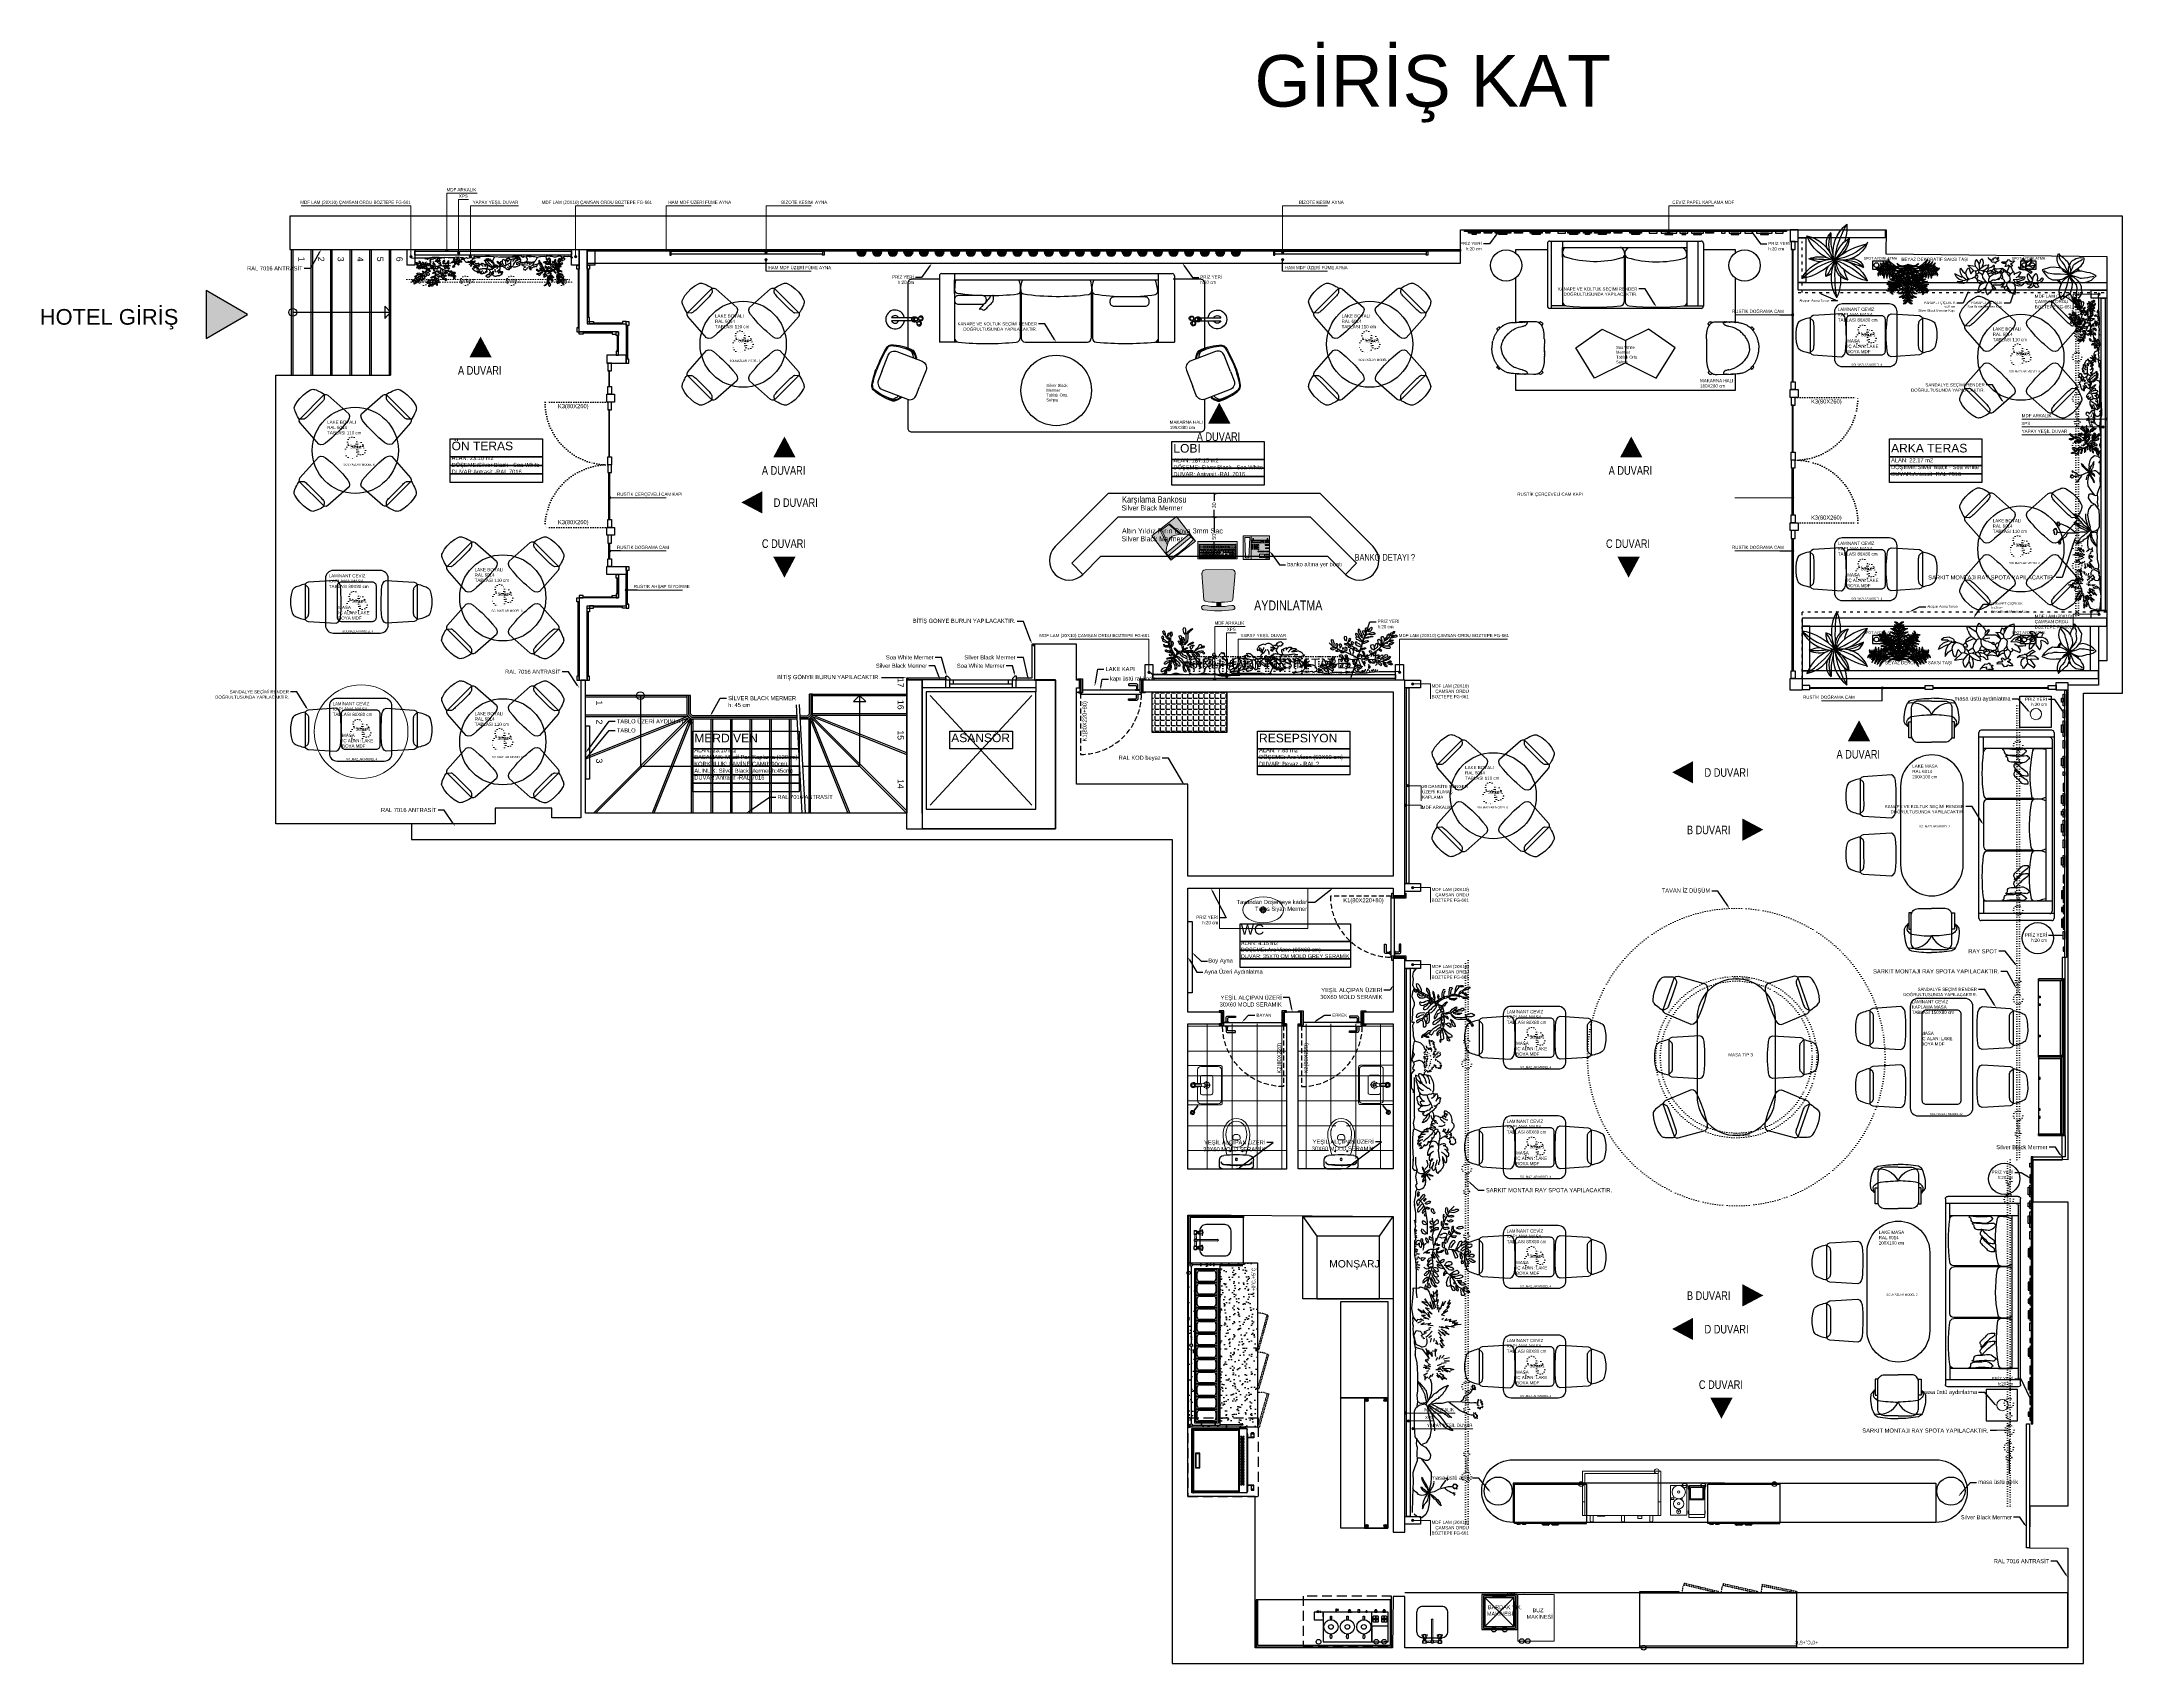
# Model space of a CAD drawing. Header units: millimetres. Extents: x 7687 to 15428, y -715 to 4028.
# Drawn here: x 7876 to 10533, y -715 to 1357 of the extents above; entities that cross this region are included whole.
import ezdxf
from ezdxf import colors
from ezdxf.entities.mleader import LeaderData, LeaderLine
from ezdxf.math import Vec2, Vec3

# ---------------------------------------------------------------- set-up
doc = ezdxf.new("R2010")
doc.units = ezdxf.units.MM
for name, pattern in [('14.022_CEKIRDEKLER_SAFTLAR_+51.00$0$ACAD_ISO07W100', [3, 0, -3]), ('ACAD_ISO03W100', [30, 12, -18]), ('ACAD_ISO07W100', [3, 0, -3]), ('CONTINUA', [0]), ('DASHED', [0.375, 0.25, -0.125]), ('HIDDENX2', [19.05, 12.7, -6.35]), ('ISU-A-FS-IFS-ARCH$0$DASHED2', [9.525, 6.35, -3.175])]:
    doc.linetypes.add(name, pattern=pattern)
for name, color, linetype in [('0-MOBIL', 3, 'CONTINUA'), ('__SKF-TEFRİŞ', 8, 'Continuous'), ('__yaç-yol-2', 6, 'Continuous'), ('_JLL.HATCH', 7, 'Continuous'), ('ALPIÇAN ASMA TAVAN', 121, 'ACAD_ISO03W100'), ('AYNA', 145, 'Continuous'), ('cam', 130, 'Continuous'), ('ELEKTRİK', 1, 'Continuous'), ('FAGOR MUTFAK', 171, 'Continuous'), ('FÜME CAM', 122, 'Continuous'), ('KITCHEN', 1, 'Continuous'), ('lambader', 50, 'Continuous'), ('LAMİNANT MASA', 121, 'Continuous'), ('Livello 1', 7, 'Continuous'), ('SIHHİ', 5, 'Continuous'), ('SPOT AYDINLATMA', 50, 'Continuous'), ('TİCARİ', 7, 'Continuous'), ('YAZI', 121, 'Continuous')]:
    doc.layers.add(name, color=color, linetype=linetype)
for name, color, linetype, lineweight in [('A-aydinlatma', 200, 'Continuous', 9), ('A-tefris-yazi', 141, 'Continuous', 5), ('AHŞAP_gör', 44, 'Continuous', 20), ('alcipan duvar', 193, 'Continuous', 30), ('amoblamiento', 250, 'Continuous', 9), ('Coryan Tavan', 125, 'Continuous', 5), ('gorunus01', 252, 'Continuous', 9), ('mermer', 13, 'Continuous', 25), ('muros', 190, 'Continuous', 60), ('Sarkıt Ayd.', 50, 'ACAD_ISO07W100', 0), ('SS_FURNITURE', 23, 'Continuous', 25), ('SS_TEXT', 7, 'Continuous', 20), ('Tefris-banyo', 156, 'Continuous', 9), ('TEFRİSİSLAK', 161, 'Continuous', 15), ('textura', 250, 'Continuous', 0), ('yazı', 7, 'Continuous', 20)]:
    doc.layers.add(name, color=color, linetype=linetype, lineweight=lineweight)
doc.styles.add('-A-RFS', font='arial.ttf', dxfattribs={"width": 0.8})
doc.styles.add('ARIAL', font='arial.ttf')
doc.styles.add('GÖNYE', font='GOTHIC.TTF', dxfattribs={"width": 0.9})
doc.styles.add('OTEL AKSARAY', font='', dxfattribs={"width": 0.8})
doc.styles.add('ROMANC', font='arial.ttf')
doc.styles.get("Standard").update_dxf_attribs({"font": 'arial.ttf'})
doc.styles.get('OTEL AKSARAY').set_extended_font_data('FrankRuehl')
doc.dimstyles.new('gy 1_50', dxfattribs={"dimscale": 0.5, "dimtxt": 10, "dimasz": 6, "dimexe": 6, "dimexo": 0, "dimgap": 5, "dimtad": 0, "dimdec": 0, "dimzin": 11, "dimtxsty": 'GÖNYE', "dimblk": 'ARCHTICK', "dimcen": 3, "dimdle": 1.25, "dimclrt": 256, "dimadec": 0, "dimazin": 3, "dimtfac": 1.25, "dimtdec": 0, "dimtmove": 1, "dimatfit": 3, "dimldrblk": 'ARCHTICK', "dimfxl": 20, "dimfxlon": 1, "dimtolj": 1, "dimtzin": 0, "dimarcsym": 0})

# ---------------------------------------------------------------- blocks, each defined once
blk = doc.blocks.new('ESCRI')
at = {"layer": 'amoblamiento'}
h = blk.add_hatch(color=256, dxfattribs=at)
h.set_gradient(color1=(141, 69, 17), rotation=30, tint=1, name='CYLINDER')
h.paths.add_polyline_path([(3030.275, 1000.884, 0.12404), (3030.288, 1000.882, 0.981229), (3030.284, 1000.938, 0.081086), (3029.915, 1000.937, 1.121583), (3029.924, 1000.883, 0.001291), (3029.924, 1000.883, -0.081086)])
h = blk.add_hatch(color=256, dxfattribs=at)
h.set_gradient(color1=(141, 69, 17), rotation=30, tint=1, name='SPHERICAL')
h.paths.add_polyline_path([(3030.288, 1000.807, 0.263036), (3030.271, 1000.829, 0.081623), (3030.263, 1000.831, 0.080126), (3029.933, 1000.83, 0.277826), (3029.916, 1000.81), (3029.894, 1000.471, 0.429054), (3029.933, 1000.429), (3030.277, 1000.424, 0.335888), (3030.315, 1000.452, 0.093664), (3030.317, 1000.467)])
h = blk.add_hatch(color=256, dxfattribs=at)
h.set_gradient(color1=(79, 79, 79), rotation=30, tint=1, name='INVCURVED')
h.paths.add_polyline_path([(3030.081, 1000.898), (3030.082, 1000.844, -0.013069), (3030.136, 1000.843), (3030.135, 1000.898, 0.01242)])
h = blk.add_hatch(color=256, dxfattribs=at)
h.set_gradient(color1=(79, 79, 79), rotation=30, tint=1, name='HEMISPHERICAL')
h.paths.add_polyline_path([(3029.256, 999.991), (3029.571, 999.747), (3029.814, 1000.062), (3029.499, 1000.305)])
h.paths.add_polyline_path([(3029.616, 999.972, 0.064761), (3029.728, 999.974), (3029.436, 1000.213, 0.089957), (3029.462, 1000.086, 0.055609), (3029.499, 1000.014, 0.190259), (3029.539, 999.988, 0.045463)], flags=16)
h.paths.add_polyline_path([(3029.493, 1000.282, -0.065522), (3029.785, 1000.041), (3029.756, 1000.008), (3029.465, 1000.248)], flags=16)
h = blk.add_hatch(color=256, dxfattribs=at)
h.set_gradient(color1=(130, 130, 130), color2=(253, 245, 222), rotation=300, tint=1, name='SPHERICAL')
h.paths.add_polyline_path([(3030.345, 1000.066, 0.174734), (3030.345, 1000.066, 0.223316), (3030.346, 1000.067), (3030.345, 1000.287, 0.6349), (3030.343, 1000.288, -0.174734), (3030.344, 1000.288), (3029.843, 1000.287, 0.331377), (3029.842, 1000.286, 0.072839), (3029.842, 1000.286), (3029.842, 1000.066, 0.482778), (3029.844, 1000.065, -0.057138), (3029.843, 1000.065)])
h.paths.add_polyline_path([(3029.861, 1000.102, -0.414214), (3029.859, 1000.104), (3029.859, 1000.27, -0.414214), (3029.861, 1000.273), (3030.326, 1000.274, -0.414214), (3030.328, 1000.271), (3030.329, 1000.105, -0.414214), (3030.326, 1000.102)], flags=16)
h.paths.add_polyline_path([(3029.861, 1000.103, -0.414214), (3029.86, 1000.104), (3029.86, 1000.27, -0.414214), (3029.861, 1000.271), (3030.326, 1000.272, -0.414214), (3030.327, 1000.271), (3030.328, 1000.105, -0.414214), (3030.326, 1000.104)], flags=0)
h.paths.add_polyline_path([(3030.087, 1000.126, -0.414214), (3030.085, 1000.128), (3030.085, 1000.146, -0.414214), (3030.087, 1000.148), (3030.165, 1000.148, -0.414214), (3030.167, 1000.146), (3030.167, 1000.128, -0.414214), (3030.165, 1000.126)], flags=0)
h.paths.add_polyline_path([(3030.088, 1000.127, -0.414214), (3030.086, 1000.128), (3030.086, 1000.145, -0.414214), (3030.088, 1000.146), (3030.104, 1000.146, -0.414214), (3030.105, 1000.145), (3030.105, 1000.128, -0.414214), (3030.104, 1000.127)], flags=0)
h.paths.add_polyline_path([(3030.075, 1000.125), (3029.997, 1000.125, -0.414214), (3029.995, 1000.127), (3029.995, 1000.145, -0.414214), (3029.997, 1000.148), (3030.075, 1000.148, -0.414214), (3030.077, 1000.146), (3030.077, 1000.128, -0.414214)], flags=0)
h.paths.add_polyline_path([(3030.108, 1000.127, -0.414214), (3030.107, 1000.128), (3030.107, 1000.145, -0.414214), (3030.108, 1000.146), (3030.124, 1000.146, -0.414214), (3030.125, 1000.145), (3030.126, 1000.128, -0.414214), (3030.124, 1000.127)], flags=0)
h.paths.add_polyline_path([(3030.075, 1000.127), (3030.058, 1000.127, -0.414214), (3030.057, 1000.128), (3030.057, 1000.145, -0.414214), (3030.058, 1000.146), (3030.075, 1000.146, -0.414214), (3030.076, 1000.145), (3030.076, 1000.128, -0.414214)], flags=0)
h.paths.add_polyline_path([(3030.128, 1000.127, -0.414214), (3030.127, 1000.128), (3030.127, 1000.145, -0.414214), (3030.128, 1000.146), (3030.144, 1000.146, -0.414214), (3030.146, 1000.145), (3030.146, 1000.128, -0.414214), (3030.145, 1000.127)], flags=0)
h.paths.add_polyline_path([(3030.054, 1000.127), (3030.038, 1000.127, -0.414214), (3030.037, 1000.128), (3030.037, 1000.145, -0.414214), (3030.038, 1000.146), (3030.054, 1000.146, -0.414214), (3030.056, 1000.145), (3030.056, 1000.128, -0.414214)], flags=0)
h.paths.add_polyline_path([(3030.147, 1000.128), (3030.147, 1000.145, -0.414214), (3030.148, 1000.146), (3030.165, 1000.146, -0.414214), (3030.166, 1000.145), (3030.166, 1000.128, -0.414214), (3030.165, 1000.127), (3030.148, 1000.127, -0.414214)], flags=0)
h.paths.add_polyline_path([(3030.035, 1000.128, -0.414214), (3030.034, 1000.127), (3030.018, 1000.127, -0.414214), (3030.017, 1000.128), (3030.016, 1000.145, -0.414214), (3030.018, 1000.146), (3030.034, 1000.146, -0.414214), (3030.035, 1000.145)], flags=0)
h.paths.add_polyline_path([(3029.865, 1000.164, -0.414214), (3029.863, 1000.166), (3029.863, 1000.265, -0.414214), (3029.865, 1000.267), (3029.894, 1000.267, -0.414214), (3029.896, 1000.265), (3029.896, 1000.249, 0.297215), (3029.897, 1000.247, 0.104174), (3029.898, 1000.247), (3029.912, 1000.247, 0.414214), (3029.914, 1000.249), (3029.914, 1000.265, -0.414214), (3029.916, 1000.267), (3030.115, 1000.268, -0.414214), (3030.117, 1000.265), (3030.117, 1000.25, 0.057138), (3030.117, 1000.249, 0.34882), (3030.12, 1000.247), (3030.133, 1000.247, 0.174734), (3030.135, 1000.248, 0.223316), (3030.135, 1000.25), (3030.135, 1000.265, -0.414214), (3030.137, 1000.268), (3030.165, 1000.268, -0.414214), (3030.167, 1000.266), (3030.167, 1000.167, -0.414214), (3030.165, 1000.165)], flags=0)
h.paths.add_polyline_path([(3030.087, 1000.166, -0.414214), (3030.086, 1000.167), (3030.086, 1000.184, -0.414214), (3030.087, 1000.185), (3030.104, 1000.185, -0.414214), (3030.105, 1000.184), (3030.105, 1000.168, -0.414214), (3030.104, 1000.166)], flags=0)
h.paths.add_polyline_path([(3030.084, 1000.166), (3030.067, 1000.166, -0.414214), (3030.066, 1000.167), (3030.066, 1000.184, -0.414214), (3030.067, 1000.185), (3030.084, 1000.185, -0.414214), (3030.085, 1000.184), (3030.085, 1000.167, -0.414214)], flags=0)
h.paths.add_polyline_path([(3030.108, 1000.166, -0.414214), (3030.107, 1000.168), (3030.106, 1000.184, -0.414214), (3030.108, 1000.185), (3030.124, 1000.185, -0.414214), (3030.125, 1000.184), (3030.125, 1000.168, -0.414214), (3030.124, 1000.166)], flags=0)
h.paths.add_polyline_path([(3030.064, 1000.166), (3030.047, 1000.166, -0.414214), (3030.046, 1000.167), (3030.046, 1000.184, -0.414214), (3030.047, 1000.185), (3030.064, 1000.185, -0.414214), (3030.065, 1000.184), (3030.065, 1000.167, -0.414214)], flags=0)
h.paths.add_polyline_path([(3030.015, 1000.128, -0.414214), (3030.014, 1000.127), (3029.997, 1000.127, -0.414214), (3029.996, 1000.128), (3029.996, 1000.145, -0.414214), (3029.997, 1000.146), (3030.014, 1000.146, -0.414214), (3030.015, 1000.145)], flags=0)
h.paths.add_polyline_path([(3030.128, 1000.166, -0.414214), (3030.127, 1000.168), (3030.127, 1000.184, -0.414214), (3030.128, 1000.185), (3030.144, 1000.185, -0.414214), (3030.146, 1000.184), (3030.146, 1000.168, -0.414214), (3030.144, 1000.167)], flags=0)
h.paths.add_polyline_path([(3030.174, 1000.128), (3030.174, 1000.146, -0.414214), (3030.176, 1000.148), (3030.234, 1000.148, -0.414214), (3030.236, 1000.146), (3030.236, 1000.128, -0.414214), (3030.234, 1000.126), (3030.176, 1000.126, -0.414214)], flags=0)
h.paths.add_polyline_path([(3030.175, 1000.128), (3030.175, 1000.145, -0.414214), (3030.177, 1000.146), (3030.193, 1000.146, -0.414214), (3030.194, 1000.145), (3030.194, 1000.129, -0.414214), (3030.193, 1000.127), (3030.177, 1000.127, -0.414214)], flags=0)
h.paths.add_polyline_path([(3030.044, 1000.166), (3030.027, 1000.166, -0.414214), (3030.026, 1000.167), (3030.026, 1000.184, -0.414214), (3030.027, 1000.185), (3030.044, 1000.185, -0.414214), (3030.045, 1000.184), (3030.045, 1000.167, -0.414214)], flags=0)
h.paths.add_polyline_path([(3030.148, 1000.167, -0.414214), (3030.147, 1000.168), (3030.147, 1000.184, -0.414214), (3030.148, 1000.185), (3030.165, 1000.185, -0.414214), (3030.166, 1000.184), (3030.166, 1000.168, -0.414214), (3030.165, 1000.167)], flags=0)
h.paths.add_polyline_path([(3030.094, 1000.187), (3030.077, 1000.186, -0.414214), (3030.076, 1000.188), (3030.076, 1000.204, -0.414214), (3030.077, 1000.205), (3030.094, 1000.205, -0.414214), (3030.095, 1000.204), (3030.095, 1000.188, -0.414214)], flags=0)
h.paths.add_polyline_path([(3030.098, 1000.187, -0.414214), (3030.096, 1000.188), (3030.096, 1000.204, -0.414214), (3030.097, 1000.205), (3030.114, 1000.206, -0.414214), (3030.115, 1000.204), (3030.115, 1000.188, -0.414214), (3030.114, 1000.187)], flags=0)
h.paths.add_polyline_path([(3030.074, 1000.186), (3030.057, 1000.186, -0.414214), (3030.056, 1000.188), (3030.056, 1000.204, -0.414214), (3030.057, 1000.205), (3030.074, 1000.205, -0.414214), (3030.075, 1000.204), (3030.075, 1000.188, -0.414214)], flags=0)
h.paths.add_polyline_path([(3030.118, 1000.187, -0.414214), (3030.117, 1000.188), (3030.117, 1000.204, -0.414214), (3030.118, 1000.206), (3030.134, 1000.206, -0.414214), (3030.135, 1000.204), (3030.135, 1000.188, -0.414214), (3030.134, 1000.187)], flags=0)
h.paths.add_polyline_path([(3030.024, 1000.166), (3030.007, 1000.166, -0.414214), (3030.006, 1000.167), (3030.006, 1000.184, -0.414214), (3030.007, 1000.185), (3030.024, 1000.185, -0.414214), (3030.025, 1000.184), (3030.025, 1000.167, -0.414214)], flags=0)
h.paths.add_polyline_path([(3030.196, 1000.129), (3030.196, 1000.145, -0.414214), (3030.197, 1000.146), (3030.213, 1000.146, -0.414214), (3030.215, 1000.145), (3030.215, 1000.129, -0.414214), (3030.213, 1000.127), (3030.197, 1000.127, -0.414214)], flags=0)
h.paths.add_polyline_path([(3030.054, 1000.186), (3030.037, 1000.186, -0.414214), (3030.036, 1000.188), (3030.036, 1000.204, -0.414214), (3030.037, 1000.205), (3030.054, 1000.205, -0.414214), (3030.055, 1000.204), (3030.055, 1000.188, -0.414214)], flags=0)
h.paths.add_polyline_path([(3030.138, 1000.187, -0.414214), (3030.137, 1000.188), (3030.136, 1000.206, 0.387101), (3030.136, 1000.207, 12.405169), (3030.136, 1000.207, 0.104174), (3030.135, 1000.207), (3030.122, 1000.207, -0.414214), (3030.121, 1000.208), (3030.121, 1000.224, -0.482151), (3030.122, 1000.226), (3030.164, 1000.226, -0.482151), (3030.166, 1000.224), (3030.166, 1000.188, -0.414214), (3030.165, 1000.187)], flags=0)
h.paths.add_polyline_path([(3029.984, 1000.125), (3029.906, 1000.125, -0.414214), (3029.904, 1000.127), (3029.904, 1000.145, -0.414214), (3029.906, 1000.147), (3029.984, 1000.148, -0.414214), (3029.986, 1000.145), (3029.986, 1000.127, -0.414214)], flags=0)
h.paths.add_polyline_path([(3030.174, 1000.167), (3030.174, 1000.205, -0.414214), (3030.176, 1000.207), (3030.234, 1000.207, -0.414214), (3030.236, 1000.205), (3030.236, 1000.167, -0.414214), (3030.234, 1000.165), (3030.176, 1000.165, -0.414214)], flags=0)
h.paths.add_polyline_path([(3029.985, 1000.128, -0.414214), (3029.983, 1000.127), (3029.967, 1000.127, -0.414214), (3029.966, 1000.128), (3029.966, 1000.145, -0.414214), (3029.967, 1000.146), (3029.983, 1000.146, -0.414214), (3029.985, 1000.145)], flags=0)
h.paths.add_polyline_path([(3030.175, 1000.168), (3030.175, 1000.184, -0.414214), (3030.176, 1000.185), (3030.193, 1000.186, -0.414214), (3030.194, 1000.184), (3030.194, 1000.168, -0.414214), (3030.193, 1000.167), (3030.177, 1000.167, -0.414214)], flags=0)
h.paths.add_polyline_path([(3030.034, 1000.186), (3030.017, 1000.186, -0.414214), (3030.016, 1000.187), (3030.016, 1000.204, -0.414214), (3030.017, 1000.205), (3030.034, 1000.205, -0.414214), (3030.035, 1000.204), (3030.035, 1000.188, -0.414214)], flags=0)
h.paths.add_polyline_path([(3030.004, 1000.166), (3029.987, 1000.166, -0.414214), (3029.986, 1000.167), (3029.986, 1000.184, -0.414214), (3029.987, 1000.185), (3030.003, 1000.185, -0.414214), (3030.005, 1000.184), (3030.005, 1000.167, -0.414214)], flags=0)
h.paths.add_polyline_path([(3030.082, 1000.207, -0.414214), (3030.08, 1000.208), (3030.08, 1000.224, -0.414214), (3030.082, 1000.226), (3030.098, 1000.226, -0.414214), (3030.099, 1000.224), (3030.099, 1000.208, -0.414214), (3030.098, 1000.207)], flags=0)
h.paths.add_polyline_path([(3030.102, 1000.207, -0.414214), (3030.101, 1000.208), (3030.101, 1000.224, -0.414214), (3030.102, 1000.226), (3030.118, 1000.226, -0.414214), (3030.119, 1000.225), (3030.12, 1000.208, -0.414214), (3030.118, 1000.207)], flags=0)
h.paths.add_polyline_path([(3030.078, 1000.207), (3030.061, 1000.207, -0.414214), (3030.06, 1000.208), (3030.06, 1000.224, -0.414214), (3030.061, 1000.226), (3030.078, 1000.226, -0.414214), (3030.079, 1000.224), (3030.079, 1000.208, -0.414214)], flags=0)
h.paths.add_polyline_path([(3030.216, 1000.129), (3030.216, 1000.145, -0.414214), (3030.217, 1000.146), (3030.234, 1000.146, -0.414214), (3030.235, 1000.145), (3030.235, 1000.129, -0.414214), (3030.234, 1000.127), (3030.217, 1000.127, -0.414214)], flags=0)
h.paths.add_polyline_path([(3030.058, 1000.207), (3030.041, 1000.207, -0.414214), (3030.04, 1000.208), (3030.04, 1000.224, -0.414214), (3030.041, 1000.225), (3030.058, 1000.226, -0.414214), (3030.059, 1000.224), (3030.059, 1000.208, -0.414214)], flags=0)
h.paths.add_polyline_path([(3030.014, 1000.186), (3029.997, 1000.186, -0.414214), (3029.996, 1000.187), (3029.996, 1000.204, -0.414214), (3029.997, 1000.205), (3030.013, 1000.205, -0.414214), (3030.015, 1000.204), (3030.015, 1000.187, -0.414214)], flags=0)
h.paths.add_polyline_path([(3030.196, 1000.168), (3030.195, 1000.184, -0.414214), (3030.197, 1000.186), (3030.213, 1000.186, -0.414214), (3030.214, 1000.184), (3030.214, 1000.168, -0.414214), (3030.213, 1000.167), (3030.197, 1000.167, -0.414214)], flags=0)
h.paths.add_polyline_path([(3030.176, 1000.187, -0.414214), (3030.175, 1000.188), (3030.175, 1000.205, -0.414214), (3030.176, 1000.206), (3030.193, 1000.206, -0.414214), (3030.194, 1000.205), (3030.194, 1000.188, -0.414214), (3030.193, 1000.187)], flags=0)
h.paths.add_polyline_path([(3029.964, 1000.128, -0.414214), (3029.963, 1000.127), (3029.947, 1000.127, -0.414214), (3029.946, 1000.128), (3029.945, 1000.145, -0.414214), (3029.947, 1000.146), (3029.963, 1000.146, -0.414214), (3029.964, 1000.145)], flags=0)
h.paths.add_polyline_path([(3030.038, 1000.207), (3030.021, 1000.207, -0.414214), (3030.02, 1000.208), (3030.02, 1000.224, -0.414214), (3030.021, 1000.225), (3030.038, 1000.225, -0.414214), (3030.039, 1000.224), (3030.039, 1000.208, -0.414214)], flags=0)
h.paths.add_polyline_path([(3029.984, 1000.167, -0.414214), (3029.983, 1000.166), (3029.967, 1000.166, -0.414214), (3029.966, 1000.167), (3029.966, 1000.184, -0.414214), (3029.967, 1000.185), (3029.983, 1000.185, -0.414214), (3029.984, 1000.184)], flags=0)
h.paths.add_polyline_path([(3029.993, 1000.186), (3029.977, 1000.186, -0.414214), (3029.976, 1000.187), (3029.976, 1000.204, -0.414214), (3029.977, 1000.205), (3029.993, 1000.205, -0.414214), (3029.994, 1000.204), (3029.995, 1000.187, -0.414214)], flags=0)
h.paths.add_polyline_path([(3030.093, 1000.227, -0.414214), (3030.092, 1000.228), (3030.092, 1000.245, -0.414214), (3030.093, 1000.246), (3030.11, 1000.246, -0.414214), (3030.111, 1000.245), (3030.111, 1000.228, -0.414214), (3030.11, 1000.227)], flags=0)
h.paths.add_polyline_path([(3030.09, 1000.227), (3030.073, 1000.227, -0.414214), (3030.072, 1000.228), (3030.072, 1000.245, -0.414214), (3030.073, 1000.246), (3030.09, 1000.246, -0.414214), (3030.091, 1000.245), (3030.091, 1000.228, -0.414214)], flags=0)
h.paths.add_polyline_path([(3030.018, 1000.207), (3030.001, 1000.206, -0.414214), (3030, 1000.208), (3030, 1000.224, -0.414214), (3030.001, 1000.225), (3030.018, 1000.225, -0.414214), (3030.019, 1000.224), (3030.019, 1000.208, -0.414214)], flags=0)
h.paths.add_polyline_path([(3030.195, 1000.188), (3030.195, 1000.205, -0.414214), (3030.197, 1000.206), (3030.213, 1000.206, -0.414214), (3030.214, 1000.205), (3030.214, 1000.188, -0.414214), (3030.213, 1000.187), (3030.197, 1000.187, -0.414214)], flags=0)
h.paths.add_polyline_path([(3030.113, 1000.227, -0.414214), (3030.112, 1000.228), (3030.112, 1000.245, -0.414214), (3030.113, 1000.246), (3030.165, 1000.246, -0.414214), (3030.166, 1000.245), (3030.166, 1000.228, -0.414214), (3030.165, 1000.227)], flags=0)
h.paths.add_polyline_path([(3030.07, 1000.227), (3030.053, 1000.227, -0.414214), (3030.052, 1000.228), (3030.052, 1000.245, -0.414214), (3030.053, 1000.246), (3030.07, 1000.246, -0.414214), (3030.071, 1000.245), (3030.071, 1000.228, -0.414214)], flags=0)
h.paths.add_polyline_path([(3030.216, 1000.168), (3030.216, 1000.184, -0.414214), (3030.217, 1000.186), (3030.233, 1000.186, -0.414214), (3030.235, 1000.185), (3030.235, 1000.168, -0.414214), (3030.233, 1000.167), (3030.217, 1000.167, -0.414214)], flags=0)
h.paths.add_polyline_path([(3030.049, 1000.227), (3030.033, 1000.227, -0.414214), (3030.032, 1000.228), (3030.032, 1000.244, -0.414214), (3030.033, 1000.246), (3030.049, 1000.246, -0.414214), (3030.051, 1000.245), (3030.051, 1000.228, -0.414214)], flags=0)
h.paths.add_polyline_path([(3030.243, 1000.126), (3030.243, 1000.148, -0.414214), (3030.244, 1000.149), (3030.322, 1000.149, -0.414214), (3030.323, 1000.148), (3030.323, 1000.126, -0.414214), (3030.322, 1000.125), (3030.244, 1000.125, -0.414214)], flags=0)
h.paths.add_polyline_path([(3029.964, 1000.167, -0.414214), (3029.963, 1000.166), (3029.947, 1000.166, -0.414214), (3029.945, 1000.167), (3029.945, 1000.184, -0.414214), (3029.947, 1000.185), (3029.963, 1000.185, -0.414214), (3029.964, 1000.184)], flags=0)
h.paths.add_polyline_path([(3029.944, 1000.128, -0.414214), (3029.943, 1000.127), (3029.926, 1000.127, -0.414214), (3029.925, 1000.128), (3029.925, 1000.145, -0.414214), (3029.926, 1000.146), (3029.943, 1000.146, -0.414214), (3029.944, 1000.145)], flags=0)
h.paths.add_polyline_path([(3029.998, 1000.206), (3029.981, 1000.206, -0.414214), (3029.98, 1000.208), (3029.98, 1000.224, -0.414214), (3029.981, 1000.225), (3029.998, 1000.225, -0.414214), (3029.999, 1000.224), (3029.999, 1000.208, -0.414214)], flags=0)
h.paths.add_polyline_path([(3030.029, 1000.227), (3030.013, 1000.227, -0.414214), (3030.012, 1000.228), (3030.011, 1000.244, -0.414214), (3030.013, 1000.246), (3030.029, 1000.246, -0.414214), (3030.03, 1000.244), (3030.03, 1000.228, -0.414214)], flags=0)
h.paths.add_polyline_path([(3029.973, 1000.186), (3029.957, 1000.186, -0.414214), (3029.955, 1000.187), (3029.955, 1000.204, -0.414214), (3029.957, 1000.205), (3029.973, 1000.205, -0.414214), (3029.974, 1000.204), (3029.974, 1000.187, -0.414214)], flags=0)
h.paths.add_polyline_path([(3030.216, 1000.188), (3030.216, 1000.205, -0.414214), (3030.217, 1000.206), (3030.233, 1000.206, -0.414214), (3030.235, 1000.205), (3030.235, 1000.188, -0.414214), (3030.233, 1000.187), (3030.217, 1000.187, -0.414214)], flags=0)
h.paths.add_polyline_path([(3030.248, 1000.143), (3030.248, 1000.146), (3030.256, 1000.146), (3030.256, 1000.143)], flags=0)
h.paths.add_polyline_path([(3030.088, 1000.247, -0.414214), (3030.087, 1000.248), (3030.087, 1000.265, -0.414214), (3030.088, 1000.266), (3030.114, 1000.266, -0.414214), (3030.115, 1000.265), (3030.115, 1000.248, -0.414214), (3030.114, 1000.247)], flags=0)
h.paths.add_polyline_path([(3030.084, 1000.247), (3029.947, 1000.247, -0.414214), (3029.946, 1000.248), (3029.946, 1000.264, -0.414214), (3029.947, 1000.266), (3030.084, 1000.266, -0.414214), (3030.085, 1000.265), (3030.086, 1000.248, -0.414214)], flags=0)
h.paths.add_polyline_path([(3030.009, 1000.227), (3029.993, 1000.227, -0.414214), (3029.991, 1000.228), (3029.991, 1000.244, -0.414214), (3029.992, 1000.246), (3030.009, 1000.246, -0.414214), (3030.01, 1000.244), (3030.01, 1000.228, -0.414214)], flags=0)
h.paths.add_polyline_path([(3030.242, 1000.167), (3030.241, 1000.266, -0.414214), (3030.243, 1000.268), (3030.322, 1000.268, -0.414214), (3030.324, 1000.266), (3030.324, 1000.167, -0.414214), (3030.322, 1000.165), (3030.244, 1000.165, -0.414214)], flags=0)
h.paths.add_polyline_path([(3029.977, 1000.206), (3029.961, 1000.206, -0.414214), (3029.96, 1000.208), (3029.96, 1000.224, -0.414214), (3029.961, 1000.225), (3029.977, 1000.225, -0.414214), (3029.979, 1000.224), (3029.979, 1000.208, -0.414214)], flags=0)
h.paths.add_polyline_path([(3030.139, 1000.247, -0.414214), (3030.138, 1000.248), (3030.138, 1000.265, -0.414214), (3030.139, 1000.266), (3030.165, 1000.266, -0.414214), (3030.166, 1000.265), (3030.166, 1000.248, -0.414214), (3030.165, 1000.247)], flags=0)
h.paths.add_polyline_path([(3029.944, 1000.167, -0.414214), (3029.943, 1000.166), (3029.926, 1000.166, -0.414214), (3029.925, 1000.167), (3029.925, 1000.184, -0.414214), (3029.926, 1000.185), (3029.943, 1000.185, -0.414214), (3029.944, 1000.184)], flags=0)
h.paths.add_polyline_path([(3030.243, 1000.168), (3030.243, 1000.185, -0.414214), (3030.244, 1000.186), (3030.261, 1000.186, -0.414214), (3030.262, 1000.185), (3030.262, 1000.168, -0.414214), (3030.261, 1000.167), (3030.244, 1000.167, -0.414214)], flags=0)
h.paths.add_polyline_path([(3029.954, 1000.187, -0.414214), (3029.953, 1000.186), (3029.936, 1000.186, -0.414214), (3029.935, 1000.187), (3029.935, 1000.204, -0.414214), (3029.936, 1000.205), (3029.953, 1000.205, -0.414214), (3029.954, 1000.204)], flags=0)
h.paths.add_polyline_path([(3029.924, 1000.128, -0.414214), (3029.923, 1000.127), (3029.906, 1000.127, -0.414214), (3029.905, 1000.128), (3029.905, 1000.145, -0.414214), (3029.906, 1000.146), (3029.923, 1000.146, -0.414214), (3029.924, 1000.145)], flags=0)
h.paths.add_polyline_path([(3030.194, 1000.227), (3030.194, 1000.243, 0.174734), (3030.193, 1000.245, 0.223316), (3030.192, 1000.245), (3030.176, 1000.245, -0.414214), (3030.174, 1000.248), (3030.174, 1000.266, -0.414214), (3030.176, 1000.268), (3030.234, 1000.268, -0.414214), (3030.236, 1000.266), (3030.236, 1000.248, -0.414214), (3030.234, 1000.246), (3030.218, 1000.246, 0.387101), (3030.216, 1000.244, 0.023366), (3030.216, 1000.243), (3030.216, 1000.228, -0.414214), (3030.214, 1000.225), (3030.196, 1000.225, -0.414214)], flags=0)
h.paths.add_polyline_path([(3030.197, 1000.227, -0.414214), (3030.195, 1000.228), (3030.195, 1000.245, -0.414214), (3030.196, 1000.246), (3030.213, 1000.246, -0.414214), (3030.214, 1000.245), (3030.214, 1000.228, -0.414214), (3030.213, 1000.227)], flags=0)
h.paths.add_polyline_path([(3029.989, 1000.227), (3029.972, 1000.227, -0.414214), (3029.971, 1000.228), (3029.971, 1000.244, -0.414214), (3029.972, 1000.245), (3029.989, 1000.246, -0.414214), (3029.99, 1000.244), (3029.99, 1000.228, -0.414214)], flags=0)
h.paths.add_polyline_path([(3030.243, 1000.188), (3030.243, 1000.205, -0.414214), (3030.244, 1000.206), (3030.261, 1000.206, -0.414214), (3030.262, 1000.205), (3030.262, 1000.188, -0.414214), (3030.261, 1000.187), (3030.244, 1000.187, -0.414214)], flags=0)
h.paths.add_polyline_path([(3029.957, 1000.206), (3029.941, 1000.206, -0.414214), (3029.94, 1000.207), (3029.939, 1000.224, -0.414214), (3029.941, 1000.225), (3029.957, 1000.225, -0.414214), (3029.958, 1000.224), (3029.958, 1000.208, -0.414214)], flags=0)
h.paths.add_polyline_path([(3030.176, 1000.247, -0.414214), (3030.175, 1000.248), (3030.175, 1000.265, -0.414214), (3030.176, 1000.266), (3030.193, 1000.266, -0.414214), (3030.194, 1000.265), (3030.194, 1000.248, -0.414214), (3030.193, 1000.247)], flags=0)
h.paths.add_polyline_path([(3029.924, 1000.167, -0.414214), (3029.923, 1000.166), (3029.906, 1000.166, -0.414214), (3029.905, 1000.167), (3029.905, 1000.184, -0.414214), (3029.906, 1000.185), (3029.923, 1000.185, -0.414214), (3029.924, 1000.184)], flags=0)
h.paths.add_polyline_path([(3030.263, 1000.168), (3030.263, 1000.185, -0.414214), (3030.264, 1000.186), (3030.281, 1000.186, -0.414214), (3030.282, 1000.185), (3030.282, 1000.168, -0.414214), (3030.281, 1000.167), (3030.264, 1000.167, -0.414214)], flags=0)
h.paths.add_polyline_path([(3029.969, 1000.227), (3029.952, 1000.227, -0.414214), (3029.951, 1000.228), (3029.951, 1000.244, -0.414214), (3029.952, 1000.245), (3029.969, 1000.245, -0.414214), (3029.97, 1000.244), (3029.97, 1000.228, -0.414214)], flags=0)
h.paths.add_polyline_path([(3029.934, 1000.187, -0.414214), (3029.933, 1000.186), (3029.916, 1000.186, -0.414214), (3029.915, 1000.187), (3029.915, 1000.204, -0.414214), (3029.916, 1000.205), (3029.933, 1000.205, -0.414214), (3029.934, 1000.204)], flags=0)
h.paths.add_polyline_path([(3030.276, 1000.143), (3030.276, 1000.146), (3030.284, 1000.146), (3030.284, 1000.143)], flags=0)
h.paths.add_polyline_path([(3030.196, 1000.247, -0.414214), (3030.195, 1000.248), (3030.195, 1000.265, -0.414214), (3030.196, 1000.266), (3030.213, 1000.266, -0.414214), (3030.214, 1000.265), (3030.214, 1000.248, -0.414214), (3030.213, 1000.247)], flags=0)
h.paths.add_polyline_path([(3030.243, 1000.208), (3030.243, 1000.225, -0.414214), (3030.244, 1000.226), (3030.261, 1000.226, -0.414214), (3030.262, 1000.225), (3030.262, 1000.208, -0.414214), (3030.261, 1000.207), (3030.244, 1000.207, -0.414214)], flags=0)
h.paths.add_polyline_path([(3029.938, 1000.207, -0.414214), (3029.937, 1000.206), (3029.92, 1000.206, -0.414214), (3029.919, 1000.207), (3029.919, 1000.224, -0.414214), (3029.92, 1000.225), (3029.937, 1000.225, -0.414214), (3029.938, 1000.224)], flags=0)
h.paths.add_polyline_path([(3030.263, 1000.188), (3030.263, 1000.205, -0.414214), (3030.264, 1000.206), (3030.281, 1000.206, -0.414214), (3030.282, 1000.205), (3030.282, 1000.188, -0.414214), (3030.281, 1000.187), (3030.264, 1000.187, -0.414214)], flags=0)
h.paths.add_polyline_path([(3029.949, 1000.227), (3029.932, 1000.226, -0.414214), (3029.931, 1000.228), (3029.931, 1000.244, -0.414214), (3029.932, 1000.245), (3029.949, 1000.245, -0.414214), (3029.95, 1000.244), (3029.95, 1000.228, -0.414214)], flags=0)
h.paths.add_polyline_path([(3030.217, 1000.247, -0.414214), (3030.216, 1000.248), (3030.215, 1000.265, -0.414214), (3030.217, 1000.266), (3030.233, 1000.266, -0.414214), (3030.234, 1000.265), (3030.234, 1000.248, -0.414214), (3030.233, 1000.247)], flags=0)
h.paths.add_polyline_path([(3029.904, 1000.167, -0.414214), (3029.903, 1000.166), (3029.886, 1000.166, -0.414214), (3029.885, 1000.167), (3029.885, 1000.184, -0.414214), (3029.886, 1000.185), (3029.903, 1000.185, -0.414214), (3029.904, 1000.184)], flags=0)
h.paths.add_polyline_path([(3030.283, 1000.168), (3030.283, 1000.185, -0.414214), (3030.285, 1000.186), (3030.301, 1000.186, -0.414214), (3030.302, 1000.185), (3030.302, 1000.168, -0.414214), (3030.301, 1000.167), (3030.285, 1000.167, -0.414214)], flags=0)
h.paths.add_polyline_path([(3029.914, 1000.187, -0.414214), (3029.913, 1000.186), (3029.896, 1000.186, -0.414214), (3029.895, 1000.187), (3029.895, 1000.204, -0.414214), (3029.896, 1000.205), (3029.913, 1000.205, -0.414214), (3029.914, 1000.204)], flags=0)
h.paths.add_polyline_path([(3030.243, 1000.228), (3030.243, 1000.245, -0.414214), (3030.244, 1000.246), (3030.261, 1000.246, -0.414214), (3030.262, 1000.245), (3030.262, 1000.228, -0.414214), (3030.261, 1000.227), (3030.244, 1000.227, -0.414214)], flags=0)
h.paths.add_polyline_path([(3030.263, 1000.208), (3030.263, 1000.225, -0.414214), (3030.264, 1000.226), (3030.281, 1000.226, -0.414214), (3030.282, 1000.225), (3030.282, 1000.208, -0.414214), (3030.281, 1000.207), (3030.264, 1000.207, -0.414214)], flags=0)
h.paths.add_polyline_path([(3029.886, 1000.127, -0.414214), (3029.883, 1000.125), (3029.865, 1000.125, -0.414214), (3029.863, 1000.127), (3029.863, 1000.145, -0.414214), (3029.865, 1000.147), (3029.883, 1000.147, -0.414214), (3029.886, 1000.145)], flags=0)
h.paths.add_polyline_path([(3029.884, 1000.128, -0.414214), (3029.883, 1000.127), (3029.866, 1000.127, -0.414214), (3029.865, 1000.128), (3029.865, 1000.145, -0.414214), (3029.866, 1000.146), (3029.883, 1000.146, -0.414214), (3029.884, 1000.145)], flags=0)
h.paths.add_polyline_path([(3029.918, 1000.207, -0.414214), (3029.917, 1000.206), (3029.9, 1000.206, -0.414214), (3029.899, 1000.207), (3029.899, 1000.224, -0.414214), (3029.9, 1000.225), (3029.917, 1000.225, -0.414214), (3029.918, 1000.224)], flags=0)
h.paths.add_polyline_path([(3030.283, 1000.188), (3030.283, 1000.205, -0.414214), (3030.285, 1000.206), (3030.301, 1000.206, -0.414214), (3030.302, 1000.205), (3030.302, 1000.188, -0.414214), (3030.301, 1000.187), (3030.285, 1000.187, -0.414214)], flags=0)
h.paths.add_polyline_path([(3029.929, 1000.226), (3029.912, 1000.226, -0.414214), (3029.911, 1000.228), (3029.911, 1000.244, -0.414214), (3029.912, 1000.245), (3029.929, 1000.245, -0.414214), (3029.93, 1000.244), (3029.93, 1000.228, -0.414214)], flags=0)
h.paths.add_polyline_path([(3030.305, 1000.143), (3030.305, 1000.146), (3030.314, 1000.146), (3030.314, 1000.143)], flags=0)
h.paths.add_polyline_path([(3029.943, 1000.247), (3029.917, 1000.247, -0.414214), (3029.916, 1000.248), (3029.916, 1000.264, -0.414214), (3029.917, 1000.265), (3029.943, 1000.266, -0.414214), (3029.945, 1000.264), (3029.945, 1000.248, -0.414214)], flags=0)
h.paths.add_polyline_path([(3030.243, 1000.248), (3030.243, 1000.265, -0.414214), (3030.244, 1000.266), (3030.281, 1000.266, -0.414214), (3030.282, 1000.265), (3030.282, 1000.248, -0.414214), (3030.281, 1000.247), (3030.244, 1000.247, -0.414214)], flags=0)
h.paths.add_polyline_path([(3030.263, 1000.228), (3030.263, 1000.245, -0.414214), (3030.264, 1000.246), (3030.281, 1000.246, -0.414214), (3030.282, 1000.245), (3030.282, 1000.228, -0.414214), (3030.281, 1000.227), (3030.264, 1000.227, -0.414214)], flags=0)
h.paths.add_polyline_path([(3029.894, 1000.187, -0.414214), (3029.893, 1000.186), (3029.866, 1000.186, -0.414214), (3029.865, 1000.187), (3029.865, 1000.204, -0.414214), (3029.866, 1000.205), (3029.893, 1000.205, -0.414214), (3029.894, 1000.204)], flags=0)
h.paths.add_polyline_path([(3029.884, 1000.167, -0.414214), (3029.883, 1000.166), (3029.866, 1000.166, -0.414214), (3029.865, 1000.167), (3029.865, 1000.184, -0.414214), (3029.866, 1000.185), (3029.883, 1000.185, -0.414214), (3029.884, 1000.184)], flags=0)
h.paths.add_polyline_path([(3030.304, 1000.168), (3030.304, 1000.185, -0.414214), (3030.305, 1000.186), (3030.321, 1000.186, -0.414214), (3030.323, 1000.185), (3030.323, 1000.168, -0.414214), (3030.321, 1000.167), (3030.305, 1000.167, -0.414214)], flags=0)
h.paths.add_polyline_path([(3030.283, 1000.208), (3030.283, 1000.225, -0.414214), (3030.284, 1000.226), (3030.301, 1000.226, -0.414214), (3030.302, 1000.225), (3030.302, 1000.208, -0.414214), (3030.301, 1000.207), (3030.285, 1000.207, -0.414214)], flags=0)
h.paths.add_polyline_path([(3029.898, 1000.207, -0.414214), (3029.897, 1000.206), (3029.866, 1000.206, -0.414214), (3029.865, 1000.207), (3029.865, 1000.224, -0.414214), (3029.866, 1000.225), (3029.897, 1000.225, -0.414214), (3029.898, 1000.224)], flags=0)
h.paths.add_polyline_path([(3029.91, 1000.228, -0.414214), (3029.909, 1000.226), (3029.866, 1000.226, -0.414214), (3029.865, 1000.227), (3029.865, 1000.244, -0.414214), (3029.866, 1000.245), (3029.908, 1000.245, -0.414214), (3029.91, 1000.244)], flags=0)
h.paths.add_polyline_path([(3030.304, 1000.188), (3030.304, 1000.225, -0.414214), (3030.305, 1000.226), (3030.321, 1000.226, -0.414214), (3030.322, 1000.225), (3030.323, 1000.188, -0.414214), (3030.321, 1000.187), (3030.305, 1000.187, -0.414214)], flags=0)
h.paths.add_polyline_path([(3030.283, 1000.228), (3030.283, 1000.245, -0.414214), (3030.284, 1000.246), (3030.301, 1000.246, -0.414214), (3030.302, 1000.245), (3030.302, 1000.228, -0.414214), (3030.301, 1000.227), (3030.284, 1000.227, -0.414214)], flags=0)
h.paths.add_polyline_path([(3030.283, 1000.248), (3030.283, 1000.265, -0.414214), (3030.284, 1000.266), (3030.301, 1000.266, -0.414214), (3030.302, 1000.265), (3030.302, 1000.248, -0.414214), (3030.301, 1000.247), (3030.284, 1000.247, -0.414214)], flags=0)
h.paths.add_polyline_path([(3030.304, 1000.228), (3030.303, 1000.265, -0.414214), (3030.305, 1000.266), (3030.321, 1000.266, -0.414214), (3030.322, 1000.265), (3030.322, 1000.228, -0.414214), (3030.321, 1000.227), (3030.305, 1000.227, -0.414214)], flags=0)
h.paths.add_polyline_path([(3029.893, 1000.247), (3029.866, 1000.246, -0.414214), (3029.865, 1000.248), (3029.865, 1000.264, -0.414214), (3029.866, 1000.265), (3029.893, 1000.265, -0.414214), (3029.894, 1000.264), (3029.894, 1000.248, -0.414214)], flags=0)
h = blk.add_hatch(color=256, dxfattribs=at)
h.set_gradient(color1=(130, 130, 130), color2=(253, 245, 222), rotation=300, tint=1, name='SPHERICAL')
h.paths.add_polyline_path([(3030.522, 1000.083), (3030.757, 1000.083), (3030.757, 1000.297), (3030.522, 1000.297)])
h.paths.add_polyline_path([(3030.621, 1000.197, -1), (3030.61, 1000.193, -1)], flags=16)
h.paths.add_polyline_path([(3030.629, 1000.272), (3030.692, 1000.272), (3030.692, 1000.23), (3030.629, 1000.23)], flags=16)
h.paths.add_polyline_path([(3030.567, 1000.166, 0.042731), (3030.563, 1000.166, 0.013388), (3030.562, 1000.166, -0.013388), (3030.563, 1000.166, -0.042731)], flags=16)
h.paths.add_polyline_path([(3030.544, 1000.166, 0.047397), (3030.539, 1000.166, -0.047397)], flags=16)
h.paths.add_polyline_path([(3030.594, 1000.158, 0.042731), (3030.598, 1000.158, 0.056006), (3030.601, 1000.159, 0.09869), (3030.604, 1000.16, 0.179019), (3030.604, 1000.162, -0.179019), (3030.604, 1000.16, -0.09869), (3030.601, 1000.159, -0.056006), (3030.598, 1000.158, -0.042731)], flags=16)
h.paths.add_polyline_path([(3030.629, 1000.199), (3030.692, 1000.199), (3030.692, 1000.19), (3030.629, 1000.19)], flags=16)
h.paths.add_polyline_path([(3030.621, 1000.169, -1), (3030.61, 1000.165, -1)], flags=16)
h.paths.add_polyline_path([(3030.588, 1000.149, -0.042731), (3030.592, 1000.149, 0.042731), (3030.588, 1000.149, 0.056006), (3030.585, 1000.148, 0.09869), (3030.583, 1000.146, 0.301742), (3030.582, 1000.144, -0.301742), (3030.583, 1000.146, -0.09869), (3030.585, 1000.148, -0.056006)], flags=16)
h.paths.add_polyline_path([(3030.544, 1000.147, 0.042731), (3030.539, 1000.147, 0.042731), (3030.535, 1000.147, 0.056006), (3030.532, 1000.146, 0.09869), (3030.53, 1000.144, 0.016268), (3030.53, 1000.144, -0.016268), (3030.53, 1000.144, -0.09869), (3030.532, 1000.146, -0.056006), (3030.535, 1000.147, -0.044714), (3030.54, 1000.147, -0.040749)], flags=16)
h.paths.add_polyline_path([(3030.621, 1000.143, -1), (3030.61, 1000.138, -1)], flags=16)
h.paths.add_polyline_path([(3030.567, 1000.131, 0.042731), (3030.563, 1000.131, 0.056006), (3030.56, 1000.13, 0.09869), (3030.557, 1000.128, 0.097007), (3030.557, 1000.128, -0.097007), (3030.557, 1000.128, -0.09869), (3030.56, 1000.13, -0.056006), (3030.563, 1000.131, -0.048582), (3030.567, 1000.131, -0.036884), (3030.571, 1000.131, 0.042731)], flags=16)
h.paths.add_polyline_path([(3030.539, 1000.13, 0.042731), (3030.535, 1000.13, 0.056006), (3030.532, 1000.129, 0.102183), (3030.53, 1000.127, -0.102183), (3030.532, 1000.129, -0.056006), (3030.535, 1000.13, -0.042731)], flags=16)
h.paths.add_polyline_path([(3030.597, 1000.131, 0.042731), (3030.592, 1000.131, 0.042731), (3030.588, 1000.131, 0.056006), (3030.585, 1000.13, 0.09869), (3030.583, 1000.128, 0.147101), (3030.582, 1000.127, 0.049662), (3030.582, 1000.127, 0.198211), (3030.583, 1000.125, 0.121309), (3030.586, 1000.124, -0.022351), (3030.585, 1000.124, 0.056006), (3030.588, 1000.123, 0.042731), (3030.592, 1000.123, 0.042731), (3030.597, 1000.123, 0.056006), (3030.6, 1000.124, 0.09869), (3030.602, 1000.125, 0.016268), (3030.602, 1000.126, 0.181358), (3030.603, 1000.127, 0.198211), (3030.602, 1000.128, 0.09869), (3030.6, 1000.13, 0.056006)], flags=16)
h.paths.add_polyline_path([(3030.574, 1000.124, -0.056006), (3030.571, 1000.123, -0.042731), (3030.567, 1000.123, 0.042731), (3030.571, 1000.123, 0.056006), (3030.574, 1000.124, 0.07933), (3030.576, 1000.125, -0.07933)], flags=16)
h.paths.add_polyline_path([(3030.539, 1000.114, 0.042731), (3030.535, 1000.114, 0.056006), (3030.532, 1000.113, 0.09869), (3030.53, 1000.111, 0.215879), (3030.529, 1000.11, -0.215879), (3030.53, 1000.111, -0.09869), (3030.532, 1000.113, -0.056006), (3030.535, 1000.114, -0.042731)], flags=16)
h.paths.add_polyline_path([(3030.547, 1000.113, 0.049071), (3030.544, 1000.114, -0.049071)], flags=16)
h.paths.add_polyline_path([(3030.601, 1000.108, -0.09869), (3030.599, 1000.107, -0.056006), (3030.596, 1000.106, -0.042731), (3030.592, 1000.105, 0.042731), (3030.596, 1000.106, 0.056006), (3030.599, 1000.107, 0.09869), (3030.601, 1000.108, 0.016268), (3030.601, 1000.108, -0.016268)], flags=16)
h.paths.add_polyline_path([(3030.587, 1000.114, 0.056006), (3030.584, 1000.113, 0.09869), (3030.582, 1000.111, 0.301742), (3030.581, 1000.109, -0.301742), (3030.582, 1000.111, -0.09869), (3030.584, 1000.113, -0.056006), (3030.587, 1000.114, -0.042731), (3030.592, 1000.114, 0.042731)], flags=16)
h.paths.add_polyline_path([(3030.621, 1000.114, -1), (3030.61, 1000.109, -1)], flags=16)
h.paths.add_polyline_path([(3030.704, 1000.24), (3030.747, 1000.24), (3030.747, 1000.23), (3030.704, 1000.23)], flags=16)
h.paths.add_polyline_path([(3030.704, 1000.199), (3030.747, 1000.199), (3030.747, 1000.19), (3030.704, 1000.19)], flags=16)
h.paths.add_polyline_path([(3030.704, 1000.272), (3030.704, 1000.281), (3030.747, 1000.281), (3030.747, 1000.272)], flags=16)
h.paths.add_polyline_path([(3030.704, 1000.159), (3030.747, 1000.159), (3030.747, 1000.15), (3030.704, 1000.15)], flags=16)
h.paths.add_polyline_path([(3030.704, 1000.117), (3030.747, 1000.117), (3030.747, 1000.107), (3030.704, 1000.107)], flags=16)
h.paths.add_polyline_path([(3030.555, 1000.051), (3030.555, 1000.03), (3030.544, 1000.03), (3030.544, 1000.051), (3030.522, 1000.051), (3030.522, 999.994), (3030.757, 999.994), (3030.757, 1000.051), (3030.737, 1000.051), (3030.737, 1000.03), (3030.726, 1000.03), (3030.726, 1000.051)])
h.paths.add_polyline_path([(3030.522, 999.994), (3030.522, 1000.297), (3030.422, 1000.297), (3030.422, 999.994)])
h.paths.add_polyline_path([(3030.505, 1000.018), (3030.441, 1000.018), (3030.451, 1000.277), (3030.494, 1000.277)], flags=16)
for p, q in [((3030.081, 1000.898), (3030.082, 1000.844)), ((3030.135, 1000.899), (3030.136, 1000.843)), ((3029.894, 1000.471), (3029.916, 1000.81)), ((3030.317, 1000.467), (3030.288, 1000.807)), ((3029.256, 999.991), (3029.499, 1000.305)), ((3029.499, 1000.305), (3029.814, 1000.062)), ((3030.344, 1000.288), (3029.843, 1000.287)), ((3029.933, 1000.429), (3030.277, 1000.424)), ((3030.422, 1000.297), (3030.422, 999.994)), ((3030.757, 1000.297), (3030.422, 1000.297)), ((3030.522, 999.994), (3030.522, 1000.297)), ((3030.757, 999.994), (3030.757, 1000.297)), ((3029.453, 1000.111), (3029.363, 999.926)), ((3029.462, 1000.086), (3029.377, 999.916)), ((3029.436, 1000.213), (3029.493, 1000.282)), ((3029.728, 999.974), (3029.436, 1000.213)), ((3029.465, 1000.248), (3029.756, 1000.008)), ((3029.814, 1000.062), (3029.571, 999.747)), ((3029.785, 1000.041), (3029.728, 999.974)), ((3029.842, 1000.286), (3029.842, 1000.066)), ((3029.843, 1000.065), (3030.345, 1000.066)), ((3029.859, 1000.27), (3029.859, 1000.104)), ((3029.86, 1000.27), (3029.86, 1000.104)), ((3030.328, 1000.109), (3029.86, 1000.108)), ((3030.326, 1000.274), (3029.861, 1000.273)), ((3030.326, 1000.272), (3029.861, 1000.271)), ((3029.861, 1000.103), (3030.326, 1000.104)), ((3029.861, 1000.102), (3030.326, 1000.102)), ((3029.863, 1000.265), (3029.863, 1000.166)), ((3029.863, 1000.127), (3029.863, 1000.145)), ((3029.894, 1000.267), (3029.865, 1000.267)), ((3029.865, 1000.264), (3029.865, 1000.248)), ((3029.865, 1000.244), (3029.865, 1000.227)), ((3029.865, 1000.224), (3029.865, 1000.207)), ((3029.865, 1000.204), (3029.865, 1000.187)), ((3029.865, 1000.184), (3029.865, 1000.167)), ((3029.865, 1000.164), (3030.165, 1000.165)), ((3029.865, 1000.147), (3029.883, 1000.147)), ((3029.865, 1000.145), (3029.865, 1000.128)), ((3029.883, 1000.125), (3029.865, 1000.125)), ((3029.893, 1000.265), (3029.866, 1000.265)), ((3029.866, 1000.246), (3029.893, 1000.247)), ((3029.908, 1000.245), (3029.866, 1000.245)), ((3029.866, 1000.226), (3029.909, 1000.226)), ((3029.897, 1000.225), (3029.866, 1000.225)), ((3029.866, 1000.206), (3029.897, 1000.206)), ((3029.893, 1000.205), (3029.866, 1000.205)), ((3029.866, 1000.186), (3029.893, 1000.186)), ((3029.883, 1000.185), (3029.866, 1000.185)), ((3029.866, 1000.166), (3029.883, 1000.166)), ((3029.883, 1000.146), (3029.866, 1000.146)), ((3029.866, 1000.127), (3029.883, 1000.127)), ((3029.884, 1000.167), (3029.884, 1000.184)), ((3029.884, 1000.128), (3029.884, 1000.145)), ((3029.885, 1000.184), (3029.885, 1000.167)), ((3029.903, 1000.185), (3029.886, 1000.185)), ((3029.886, 1000.166), (3029.903, 1000.166)), ((3029.886, 1000.145), (3029.886, 1000.127)), ((3029.894, 1000.248), (3029.894, 1000.264)), ((3029.894, 1000.187), (3029.894, 1000.204)), ((3029.895, 1000.204), (3029.895, 1000.187)), ((3029.896, 1000.249), (3029.896, 1000.265)), ((3029.913, 1000.205), (3029.896, 1000.205)), ((3029.896, 1000.186), (3029.913, 1000.186)), ((3029.912, 1000.247), (3029.898, 1000.247)), ((3029.898, 1000.207), (3029.898, 1000.224)), ((3029.899, 1000.224), (3029.899, 1000.207)), ((3029.917, 1000.225), (3029.9, 1000.225)), ((3029.9, 1000.206), (3029.917, 1000.206)), ((3029.904, 1000.167), (3029.904, 1000.184)), ((3029.904, 1000.127), (3029.904, 1000.145)), ((3029.905, 1000.184), (3029.905, 1000.167)), ((3029.905, 1000.145), (3029.905, 1000.128)), ((3029.923, 1000.185), (3029.906, 1000.185)), ((3029.906, 1000.166), (3029.923, 1000.166)), ((3029.906, 1000.147), (3029.984, 1000.148)), ((3029.923, 1000.146), (3029.906, 1000.146)), ((3029.906, 1000.127), (3029.923, 1000.127)), ((3029.984, 1000.125), (3029.906, 1000.125)), ((3029.91, 1000.228), (3029.91, 1000.244)), ((3029.911, 1000.244), (3029.911, 1000.228)), ((3029.929, 1000.245), (3029.912, 1000.245)), ((3029.912, 1000.226), (3029.929, 1000.226)), ((3029.914, 1000.265), (3029.914, 1000.249)), ((3029.914, 1000.187), (3029.914, 1000.204)), ((3029.915, 1000.204), (3029.915, 1000.187)), ((3030.115, 1000.268), (3029.916, 1000.267)), ((3029.916, 1000.264), (3029.916, 1000.248)), ((3029.933, 1000.205), (3029.916, 1000.205)), ((3029.916, 1000.186), (3029.933, 1000.186)), ((3029.943, 1000.266), (3029.917, 1000.265)), ((3029.917, 1000.247), (3029.943, 1000.247)), ((3029.918, 1000.207), (3029.918, 1000.224)), ((3029.919, 1000.224), (3029.919, 1000.207)), ((3029.937, 1000.225), (3029.92, 1000.225)), ((3029.92, 1000.206), (3029.937, 1000.206)), ((3029.924, 1000.167), (3029.924, 1000.184)), ((3029.924, 1000.128), (3029.924, 1000.145)), ((3029.925, 1000.184), (3029.925, 1000.167)), ((3029.925, 1000.145), (3029.925, 1000.128)), ((3029.943, 1000.185), (3029.926, 1000.185)), ((3029.926, 1000.166), (3029.943, 1000.166)), ((3029.943, 1000.146), (3029.926, 1000.146)), ((3029.926, 1000.127), (3029.943, 1000.127)), ((3029.93, 1000.228), (3029.93, 1000.244)), ((3029.931, 1000.244), (3029.931, 1000.228)), ((3029.949, 1000.245), (3029.932, 1000.245)), ((3029.932, 1000.226), (3029.949, 1000.227)), ((3029.934, 1000.187), (3029.934, 1000.204)), ((3029.935, 1000.204), (3029.935, 1000.187)), ((3029.953, 1000.205), (3029.936, 1000.205)), ((3029.936, 1000.186), (3029.953, 1000.186)), ((3029.938, 1000.207), (3029.938, 1000.224)), ((3029.939, 1000.224), (3029.94, 1000.207)), ((3029.957, 1000.225), (3029.941, 1000.225)), ((3029.941, 1000.206), (3029.957, 1000.206)), ((3029.944, 1000.167), (3029.944, 1000.184)), ((3029.944, 1000.128), (3029.944, 1000.145)), ((3029.945, 1000.248), (3029.945, 1000.264)), ((3029.945, 1000.184), (3029.945, 1000.167)), ((3029.945, 1000.145), (3029.946, 1000.128)), ((3029.946, 1000.264), (3029.946, 1000.248)), ((3030.084, 1000.266), (3029.947, 1000.266)), ((3029.947, 1000.247), (3030.084, 1000.247)), ((3029.963, 1000.185), (3029.947, 1000.185)), ((3029.947, 1000.166), (3029.963, 1000.166)), ((3029.963, 1000.146), (3029.947, 1000.146)), ((3029.947, 1000.127), (3029.963, 1000.127)), ((3029.95, 1000.228), (3029.95, 1000.244)), ((3029.951, 1000.244), (3029.951, 1000.228)), ((3029.969, 1000.245), (3029.952, 1000.245)), ((3029.952, 1000.227), (3029.969, 1000.227)), ((3029.954, 1000.187), (3029.954, 1000.204)), ((3029.955, 1000.204), (3029.955, 1000.187)), ((3029.973, 1000.205), (3029.957, 1000.205)), ((3029.957, 1000.186), (3029.973, 1000.186)), ((3029.958, 1000.208), (3029.958, 1000.224)), ((3029.96, 1000.224), (3029.96, 1000.208)), ((3029.977, 1000.225), (3029.961, 1000.225)), ((3029.961, 1000.206), (3029.977, 1000.206)), ((3029.964, 1000.167), (3029.964, 1000.184)), ((3029.964, 1000.128), (3029.964, 1000.145)), ((3029.966, 1000.184), (3029.966, 1000.167)), ((3029.966, 1000.145), (3029.966, 1000.128)), ((3029.983, 1000.185), (3029.967, 1000.185)), ((3029.967, 1000.166), (3029.983, 1000.166)), ((3029.983, 1000.146), (3029.967, 1000.146)), ((3029.967, 1000.127), (3029.983, 1000.127)), ((3029.97, 1000.228), (3029.97, 1000.244)), ((3029.971, 1000.244), (3029.971, 1000.228)), ((3029.989, 1000.246), (3029.972, 1000.245)), ((3029.972, 1000.227), (3029.989, 1000.227)), ((3029.974, 1000.187), (3029.974, 1000.204)), ((3029.976, 1000.204), (3029.976, 1000.187)), ((3029.993, 1000.205), (3029.977, 1000.205)), ((3029.977, 1000.186), (3029.993, 1000.186)), ((3029.979, 1000.208), (3029.979, 1000.224)), ((3029.98, 1000.224), (3029.98, 1000.208)), ((3029.998, 1000.225), (3029.981, 1000.225)), ((3029.981, 1000.206), (3029.998, 1000.206)), ((3029.984, 1000.167), (3029.984, 1000.184)), ((3029.985, 1000.128), (3029.985, 1000.145)), ((3029.986, 1000.184), (3029.986, 1000.167)), ((3029.986, 1000.145), (3029.986, 1000.127)), ((3030.003, 1000.185), (3029.987, 1000.185)), ((3029.987, 1000.166), (3030.004, 1000.166)), ((3029.99, 1000.228), (3029.99, 1000.244)), ((3029.991, 1000.244), (3029.991, 1000.228)), ((3030.009, 1000.246), (3029.992, 1000.246)), ((3029.993, 1000.227), (3030.009, 1000.227)), ((3029.995, 1000.187), (3029.994, 1000.204)), ((3029.995, 1000.127), (3029.995, 1000.145)), ((3029.996, 1000.204), (3029.996, 1000.187)), ((3029.996, 1000.145), (3029.996, 1000.128)), ((3030.013, 1000.205), (3029.997, 1000.205)), ((3029.997, 1000.186), (3030.014, 1000.186)), ((3029.997, 1000.148), (3030.075, 1000.148)), ((3030.014, 1000.146), (3029.997, 1000.146)), ((3029.997, 1000.127), (3030.014, 1000.127)), ((3030.075, 1000.125), (3029.997, 1000.125)), ((3029.999, 1000.208), (3029.999, 1000.224)), ((3030, 1000.224), (3030, 1000.208)), ((3030.018, 1000.225), (3030.001, 1000.225)), ((3030.001, 1000.206), (3030.018, 1000.207)), ((3030.005, 1000.167), (3030.005, 1000.184)), ((3030.006, 1000.184), (3030.006, 1000.167)), ((3030.024, 1000.185), (3030.007, 1000.185)), ((3030.007, 1000.166), (3030.024, 1000.166)), ((3030.01, 1000.228), (3030.01, 1000.244)), ((3030.011, 1000.244), (3030.012, 1000.228)), ((3030.029, 1000.246), (3030.013, 1000.246)), ((3030.013, 1000.227), (3030.029, 1000.227)), ((3030.015, 1000.187), (3030.015, 1000.204)), ((3030.015, 1000.128), (3030.015, 1000.145)), ((3030.016, 1000.204), (3030.016, 1000.187)), ((3030.016, 1000.145), (3030.017, 1000.128)), ((3030.034, 1000.205), (3030.017, 1000.205)), ((3030.017, 1000.186), (3030.034, 1000.186)), ((3030.034, 1000.146), (3030.018, 1000.146)), ((3030.018, 1000.127), (3030.034, 1000.127)), ((3030.019, 1000.208), (3030.019, 1000.224)), ((3030.02, 1000.224), (3030.02, 1000.208)), ((3030.038, 1000.225), (3030.021, 1000.225)), ((3030.021, 1000.207), (3030.038, 1000.207)), ((3030.025, 1000.167), (3030.025, 1000.184)), ((3030.026, 1000.184), (3030.026, 1000.167)), ((3030.044, 1000.185), (3030.027, 1000.185)), ((3030.027, 1000.166), (3030.044, 1000.166)), ((3030.03, 1000.228), (3030.03, 1000.244)), ((3030.032, 1000.244), (3030.032, 1000.228)), ((3030.049, 1000.246), (3030.033, 1000.246)), ((3030.033, 1000.227), (3030.049, 1000.227)), ((3030.035, 1000.188), (3030.035, 1000.204)), ((3030.035, 1000.128), (3030.035, 1000.145)), ((3030.036, 1000.204), (3030.036, 1000.188)), ((3030.054, 1000.205), (3030.037, 1000.205)), ((3030.037, 1000.186), (3030.054, 1000.186)), ((3030.037, 1000.145), (3030.037, 1000.128)), ((3030.054, 1000.146), (3030.038, 1000.146)), ((3030.038, 1000.127), (3030.054, 1000.127)), ((3030.039, 1000.208), (3030.039, 1000.224)), ((3030.04, 1000.224), (3030.04, 1000.208)), ((3030.058, 1000.226), (3030.041, 1000.225)), ((3030.041, 1000.207), (3030.058, 1000.207)), ((3030.045, 1000.167), (3030.045, 1000.184)), ((3030.046, 1000.184), (3030.046, 1000.167)), ((3030.064, 1000.185), (3030.047, 1000.185)), ((3030.047, 1000.166), (3030.064, 1000.166)), ((3030.051, 1000.228), (3030.051, 1000.245)), ((3030.052, 1000.245), (3030.052, 1000.228)), ((3030.07, 1000.246), (3030.053, 1000.246)), ((3030.053, 1000.227), (3030.07, 1000.227)), ((3030.055, 1000.188), (3030.055, 1000.204)), ((3030.056, 1000.204), (3030.056, 1000.188)), ((3030.056, 1000.128), (3030.056, 1000.145)), ((3030.074, 1000.205), (3030.057, 1000.205)), ((3030.057, 1000.186), (3030.074, 1000.186)), ((3030.057, 1000.145), (3030.057, 1000.128)), ((3030.075, 1000.146), (3030.058, 1000.146)), ((3030.058, 1000.127), (3030.075, 1000.127)), ((3030.059, 1000.208), (3030.059, 1000.224)), ((3030.06, 1000.224), (3030.06, 1000.208)), ((3030.078, 1000.226), (3030.061, 1000.226)), ((3030.061, 1000.207), (3030.078, 1000.207)), ((3030.065, 1000.167), (3030.065, 1000.184)), ((3030.066, 1000.184), (3030.066, 1000.167)), ((3030.084, 1000.185), (3030.067, 1000.185)), ((3030.067, 1000.166), (3030.084, 1000.166)), ((3030.071, 1000.228), (3030.071, 1000.245)), ((3030.072, 1000.245), (3030.072, 1000.228)), ((3030.09, 1000.246), (3030.073, 1000.246)), ((3030.073, 1000.227), (3030.09, 1000.227)), ((3030.075, 1000.188), (3030.075, 1000.204)), ((3030.076, 1000.204), (3030.076, 1000.188)), ((3030.076, 1000.128), (3030.076, 1000.145)), ((3030.094, 1000.205), (3030.077, 1000.205)), ((3030.077, 1000.186), (3030.094, 1000.187)), ((3030.077, 1000.146), (3030.077, 1000.128)), ((3030.079, 1000.208), (3030.079, 1000.224)), ((3030.08, 1000.224), (3030.08, 1000.208)), ((3030.098, 1000.226), (3030.082, 1000.226)), ((3030.082, 1000.207), (3030.098, 1000.207)), ((3030.086, 1000.248), (3030.085, 1000.265)), ((3030.085, 1000.167), (3030.085, 1000.184)), ((3030.085, 1000.128), (3030.085, 1000.146)), ((3030.086, 1000.184), (3030.086, 1000.167)), ((3030.086, 1000.145), (3030.086, 1000.128)), ((3030.087, 1000.265), (3030.087, 1000.248)), ((3030.104, 1000.185), (3030.087, 1000.185)), ((3030.087, 1000.166), (3030.104, 1000.166)), ((3030.087, 1000.148), (3030.165, 1000.148)), ((3030.165, 1000.126), (3030.087, 1000.126)), ((3030.114, 1000.266), (3030.088, 1000.266)), ((3030.088, 1000.247), (3030.114, 1000.247)), ((3030.104, 1000.146), (3030.088, 1000.146)), ((3030.088, 1000.127), (3030.104, 1000.127)), ((3030.091, 1000.228), (3030.091, 1000.245)), ((3030.092, 1000.245), (3030.092, 1000.228)), ((3030.11, 1000.246), (3030.093, 1000.246)), ((3030.093, 1000.227), (3030.11, 1000.227)), ((3030.095, 1000.188), (3030.095, 1000.204)), ((3030.096, 1000.204), (3030.096, 1000.188)), ((3030.114, 1000.206), (3030.097, 1000.205)), ((3030.098, 1000.187), (3030.114, 1000.187)), ((3030.099, 1000.208), (3030.099, 1000.224)), ((3030.101, 1000.224), (3030.101, 1000.208)), ((3030.118, 1000.226), (3030.102, 1000.226)), ((3030.102, 1000.207), (3030.118, 1000.207)), ((3030.105, 1000.168), (3030.105, 1000.184)), ((3030.105, 1000.128), (3030.105, 1000.145)), ((3030.106, 1000.184), (3030.107, 1000.168)), ((3030.107, 1000.145), (3030.107, 1000.128)), ((3030.124, 1000.185), (3030.108, 1000.185)), ((3030.108, 1000.166), (3030.124, 1000.166)), ((3030.124, 1000.146), (3030.108, 1000.146)), ((3030.108, 1000.127), (3030.124, 1000.127)), ((3030.111, 1000.228), (3030.111, 1000.245)), ((3030.112, 1000.245), (3030.112, 1000.228)), ((3030.165, 1000.246), (3030.113, 1000.246)), ((3030.113, 1000.227), (3030.165, 1000.227)), ((3030.115, 1000.248), (3030.115, 1000.265)), ((3030.115, 1000.188), (3030.115, 1000.204)), ((3030.117, 1000.25), (3030.117, 1000.265)), ((3030.117, 1000.204), (3030.117, 1000.188)), ((3030.134, 1000.206), (3030.118, 1000.206)), ((3030.118, 1000.187), (3030.134, 1000.187)), ((3030.12, 1000.208), (3030.119, 1000.225)), ((3030.133, 1000.247), (3030.12, 1000.247)), ((3030.121, 1000.208), (3030.121, 1000.224)), ((3030.122, 1000.226), (3030.165, 1000.226)), ((3030.135, 1000.207), (3030.122, 1000.207)), ((3030.125, 1000.168), (3030.125, 1000.184)), ((3030.126, 1000.128), (3030.125, 1000.145)), ((3030.127, 1000.184), (3030.127, 1000.168)), ((3030.127, 1000.145), (3030.127, 1000.128)), ((3030.144, 1000.185), (3030.128, 1000.185)), ((3030.128, 1000.166), (3030.144, 1000.167)), ((3030.144, 1000.146), (3030.128, 1000.146)), ((3030.128, 1000.127), (3030.145, 1000.127)), ((3030.135, 1000.265), (3030.135, 1000.25)), ((3030.135, 1000.188), (3030.135, 1000.204)), ((3030.137, 1000.188), (3030.136, 1000.206)), ((3030.165, 1000.268), (3030.137, 1000.268)), ((3030.138, 1000.265), (3030.138, 1000.248)), ((3030.165, 1000.187), (3030.138, 1000.187)), ((3030.165, 1000.266), (3030.139, 1000.266)), ((3030.139, 1000.247), (3030.165, 1000.247)), ((3030.146, 1000.168), (3030.146, 1000.184)), ((3030.146, 1000.128), (3030.146, 1000.145)), ((3030.147, 1000.184), (3030.147, 1000.168)), ((3030.147, 1000.145), (3030.147, 1000.128)), ((3030.165, 1000.185), (3030.148, 1000.185)), ((3030.148, 1000.167), (3030.165, 1000.167)), ((3030.165, 1000.146), (3030.148, 1000.146)), ((3030.148, 1000.127), (3030.165, 1000.127)), ((3030.166, 1000.248), (3030.166, 1000.265)), ((3030.166, 1000.228), (3030.166, 1000.245)), ((3030.166, 1000.224), (3030.166, 1000.188)), ((3030.166, 1000.168), (3030.166, 1000.184)), ((3030.166, 1000.128), (3030.166, 1000.145)), ((3030.167, 1000.167), (3030.167, 1000.266)), ((3030.167, 1000.146), (3030.167, 1000.128)), ((3030.174, 1000.248), (3030.174, 1000.266)), ((3030.174, 1000.167), (3030.174, 1000.205)), ((3030.174, 1000.128), (3030.174, 1000.146)), ((3030.175, 1000.265), (3030.175, 1000.248)), ((3030.175, 1000.205), (3030.175, 1000.188)), ((3030.175, 1000.184), (3030.175, 1000.168)), ((3030.175, 1000.145), (3030.175, 1000.128)), ((3030.176, 1000.268), (3030.234, 1000.268)), ((3030.193, 1000.266), (3030.176, 1000.266)), ((3030.176, 1000.247), (3030.193, 1000.247)), ((3030.192, 1000.245), (3030.176, 1000.245)), ((3030.176, 1000.207), (3030.234, 1000.207)), ((3030.193, 1000.206), (3030.176, 1000.206)), ((3030.176, 1000.187), (3030.193, 1000.187)), ((3030.193, 1000.186), (3030.176, 1000.185)), ((3030.234, 1000.165), (3030.176, 1000.165)), ((3030.176, 1000.148), (3030.234, 1000.148)), ((3030.234, 1000.126), (3030.176, 1000.126)), ((3030.177, 1000.167), (3030.193, 1000.167)), ((3030.193, 1000.146), (3030.177, 1000.146)), ((3030.177, 1000.127), (3030.193, 1000.127)), ((3030.194, 1000.248), (3030.194, 1000.265)), ((3030.194, 1000.227), (3030.194, 1000.243)), ((3030.194, 1000.188), (3030.194, 1000.205)), ((3030.194, 1000.168), (3030.194, 1000.184)), ((3030.194, 1000.129), (3030.194, 1000.145)), ((3030.195, 1000.265), (3030.195, 1000.248)), ((3030.195, 1000.245), (3030.195, 1000.228)), ((3030.195, 1000.205), (3030.195, 1000.188)), ((3030.213, 1000.266), (3030.196, 1000.266)), ((3030.196, 1000.247), (3030.213, 1000.247)), ((3030.213, 1000.246), (3030.196, 1000.246)), ((3030.214, 1000.225), (3030.196, 1000.225)), ((3030.195, 1000.184), (3030.196, 1000.168)), ((3030.196, 1000.145), (3030.196, 1000.129)), ((3030.197, 1000.227), (3030.213, 1000.227)), ((3030.213, 1000.206), (3030.197, 1000.206)), ((3030.197, 1000.187), (3030.213, 1000.187)), ((3030.213, 1000.186), (3030.197, 1000.186)), ((3030.197, 1000.167), (3030.213, 1000.167)), ((3030.213, 1000.146), (3030.197, 1000.146)), ((3030.197, 1000.127), (3030.213, 1000.127)), ((3030.214, 1000.248), (3030.214, 1000.265)), ((3030.214, 1000.228), (3030.214, 1000.245)), ((3030.214, 1000.188), (3030.214, 1000.205)), ((3030.214, 1000.168), (3030.214, 1000.184)), ((3030.215, 1000.265), (3030.216, 1000.248)), ((3030.215, 1000.129), (3030.215, 1000.145)), ((3030.216, 1000.243), (3030.216, 1000.228)), ((3030.216, 1000.205), (3030.216, 1000.188)), ((3030.216, 1000.184), (3030.216, 1000.168)), ((3030.216, 1000.145), (3030.216, 1000.129)), ((3030.233, 1000.266), (3030.217, 1000.266)), ((3030.217, 1000.247), (3030.233, 1000.247)), ((3030.233, 1000.206), (3030.217, 1000.206)), ((3030.217, 1000.187), (3030.233, 1000.187)), ((3030.233, 1000.186), (3030.217, 1000.186)), ((3030.217, 1000.167), (3030.233, 1000.167)), ((3030.234, 1000.146), (3030.217, 1000.146)), ((3030.217, 1000.127), (3030.234, 1000.127)), ((3030.234, 1000.246), (3030.218, 1000.246)), ((3030.234, 1000.248), (3030.234, 1000.265)), ((3030.235, 1000.188), (3030.235, 1000.205)), ((3030.235, 1000.168), (3030.235, 1000.185)), ((3030.235, 1000.129), (3030.235, 1000.145)), ((3030.236, 1000.266), (3030.236, 1000.248)), ((3030.236, 1000.205), (3030.236, 1000.167)), ((3030.236, 1000.146), (3030.236, 1000.128)), ((3030.242, 1000.167), (3030.241, 1000.266)), ((3030.243, 1000.268), (3030.322, 1000.268)), ((3030.243, 1000.265), (3030.243, 1000.248)), ((3030.243, 1000.245), (3030.243, 1000.228)), ((3030.243, 1000.225), (3030.243, 1000.208)), ((3030.243, 1000.205), (3030.243, 1000.188)), ((3030.243, 1000.185), (3030.243, 1000.168)), ((3030.243, 1000.126), (3030.243, 1000.148)), ((3030.281, 1000.266), (3030.244, 1000.266)), ((3030.244, 1000.247), (3030.281, 1000.247)), ((3030.261, 1000.246), (3030.244, 1000.246)), ((3030.244, 1000.227), (3030.261, 1000.227)), ((3030.261, 1000.226), (3030.244, 1000.226)), ((3030.244, 1000.207), (3030.261, 1000.207)), ((3030.261, 1000.206), (3030.244, 1000.206)), ((3030.244, 1000.187), (3030.261, 1000.187)), ((3030.261, 1000.186), (3030.244, 1000.186)), ((3030.244, 1000.167), (3030.261, 1000.167)), ((3030.322, 1000.165), (3030.244, 1000.165)), ((3030.244, 1000.149), (3030.322, 1000.149)), ((3030.244, 1000.125), (3030.322, 1000.125)), ((3030.248, 1000.143), (3030.248, 1000.146)), ((3030.248, 1000.146), (3030.256, 1000.146)), ((3030.256, 1000.143), (3030.248, 1000.143)), ((3030.256, 1000.146), (3030.256, 1000.143)), ((3030.262, 1000.228), (3030.262, 1000.245)), ((3030.262, 1000.208), (3030.262, 1000.225)), ((3030.262, 1000.188), (3030.262, 1000.205)), ((3030.262, 1000.168), (3030.262, 1000.185)), ((3030.263, 1000.245), (3030.263, 1000.228)), ((3030.263, 1000.225), (3030.263, 1000.208)), ((3030.263, 1000.205), (3030.263, 1000.188)), ((3030.263, 1000.185), (3030.263, 1000.168)), ((3030.281, 1000.246), (3030.264, 1000.246)), ((3030.264, 1000.227), (3030.281, 1000.227)), ((3030.281, 1000.226), (3030.264, 1000.226)), ((3030.264, 1000.207), (3030.281, 1000.207)), ((3030.281, 1000.206), (3030.264, 1000.206)), ((3030.264, 1000.187), (3030.281, 1000.187)), ((3030.281, 1000.186), (3030.264, 1000.186)), ((3030.264, 1000.167), (3030.281, 1000.167)), ((3030.276, 1000.143), (3030.276, 1000.146)), ((3030.276, 1000.146), (3030.284, 1000.146)), ((3030.284, 1000.143), (3030.276, 1000.143)), ((3030.282, 1000.248), (3030.282, 1000.265)), ((3030.282, 1000.228), (3030.282, 1000.245)), ((3030.282, 1000.208), (3030.282, 1000.225)), ((3030.282, 1000.188), (3030.282, 1000.205)), ((3030.282, 1000.168), (3030.282, 1000.185)), ((3030.283, 1000.265), (3030.283, 1000.248)), ((3030.283, 1000.245), (3030.283, 1000.228)), ((3030.283, 1000.225), (3030.283, 1000.208)), ((3030.283, 1000.205), (3030.283, 1000.188)), ((3030.283, 1000.185), (3030.283, 1000.168)), ((3030.301, 1000.266), (3030.284, 1000.266)), ((3030.284, 1000.247), (3030.301, 1000.247)), ((3030.301, 1000.246), (3030.284, 1000.246)), ((3030.284, 1000.227), (3030.301, 1000.227)), ((3030.301, 1000.226), (3030.284, 1000.226)), ((3030.284, 1000.146), (3030.284, 1000.143)), ((3030.285, 1000.207), (3030.301, 1000.207)), ((3030.301, 1000.206), (3030.285, 1000.206)), ((3030.285, 1000.187), (3030.301, 1000.187)), ((3030.301, 1000.186), (3030.285, 1000.186)), ((3030.285, 1000.167), (3030.301, 1000.167)), ((3030.302, 1000.248), (3030.302, 1000.265)), ((3030.302, 1000.228), (3030.302, 1000.245)), ((3030.302, 1000.208), (3030.302, 1000.225)), ((3030.302, 1000.188), (3030.302, 1000.205)), ((3030.302, 1000.168), (3030.302, 1000.185)), ((3030.303, 1000.265), (3030.304, 1000.228)), ((3030.304, 1000.225), (3030.304, 1000.188)), ((3030.304, 1000.185), (3030.304, 1000.168)), ((3030.321, 1000.266), (3030.305, 1000.266)), ((3030.305, 1000.227), (3030.321, 1000.227)), ((3030.321, 1000.226), (3030.305, 1000.226)), ((3030.305, 1000.187), (3030.321, 1000.187)), ((3030.321, 1000.186), (3030.305, 1000.186)), ((3030.305, 1000.167), (3030.321, 1000.167)), ((3030.305, 1000.143), (3030.305, 1000.146)), ((3030.305, 1000.146), (3030.314, 1000.146)), ((3030.314, 1000.143), (3030.305, 1000.143)), ((3030.314, 1000.146), (3030.314, 1000.143)), ((3030.322, 1000.228), (3030.322, 1000.265)), ((3030.323, 1000.188), (3030.322, 1000.225)), ((3030.323, 1000.168), (3030.323, 1000.185)), ((3030.323, 1000.126), (3030.323, 1000.148)), ((3030.324, 1000.266), (3030.324, 1000.167)), ((3030.328, 1000.105), (3030.327, 1000.271)), ((3030.329, 1000.105), (3030.328, 1000.271)), ((3030.346, 1000.067), (3030.345, 1000.287)), ((3030.441, 1000.018), (3030.451, 1000.277)), ((3030.451, 1000.277), (3030.494, 1000.277)), ((3030.494, 1000.277), (3030.505, 1000.018)), ((3030.522, 1000.083), (3030.757, 1000.083)), ((3030.522, 1000.051), (3030.757, 1000.051)), ((3030.536, 1000.058), (3030.536, 1000.075)), ((3030.536, 1000.075), (3030.65, 1000.075)), ((3030.65, 1000.058), (3030.536, 1000.058)), ((3030.544, 1000.051), (3030.544, 1000.03)), ((3030.544, 1000.03), (3030.555, 1000.03)), ((3030.555, 1000.03), (3030.555, 1000.051)), ((3030.629, 1000.23), (3030.629, 1000.272)), ((3030.629, 1000.272), (3030.692, 1000.272)), ((3030.692, 1000.23), (3030.629, 1000.23)), ((3030.629, 1000.19), (3030.629, 1000.199)), ((3030.629, 1000.199), (3030.692, 1000.199)), ((3030.692, 1000.19), (3030.629, 1000.19)), ((3030.65, 1000.075), (3030.65, 1000.058)), ((3030.692, 1000.272), (3030.692, 1000.23)), ((3030.692, 1000.199), (3030.692, 1000.19)), ((3030.703, 1000.07), (3030.748, 1000.07)), ((3030.703, 1000.06), (3030.703, 1000.07)), ((3030.735, 1000.06), (3030.703, 1000.06)), ((3030.704, 1000.272), (3030.704, 1000.281)), ((3030.704, 1000.281), (3030.747, 1000.281)), ((3030.747, 1000.272), (3030.704, 1000.272)), ((3030.704, 1000.23), (3030.704, 1000.24)), ((3030.704, 1000.24), (3030.747, 1000.24)), ((3030.747, 1000.23), (3030.704, 1000.23)), ((3030.704, 1000.19), (3030.704, 1000.199)), ((3030.704, 1000.199), (3030.747, 1000.199)), ((3030.747, 1000.19), (3030.704, 1000.19)), ((3030.704, 1000.15), (3030.704, 1000.159)), ((3030.704, 1000.159), (3030.747, 1000.159)), ((3030.747, 1000.15), (3030.704, 1000.15)), ((3030.704, 1000.107), (3030.704, 1000.117)), ((3030.704, 1000.117), (3030.747, 1000.117)), ((3030.747, 1000.107), (3030.704, 1000.107)), ((3030.726, 1000.051), (3030.726, 1000.03)), ((3030.726, 1000.03), (3030.737, 1000.03)), ((3030.735, 1000.06), (3030.735, 1000.07)), ((3030.735, 1000.07), (3030.735, 1000.06)), ((3030.748, 1000.06), (3030.735, 1000.06)), ((3030.737, 1000.03), (3030.737, 1000.051)), ((3030.747, 1000.281), (3030.747, 1000.272)), ((3030.747, 1000.24), (3030.747, 1000.23)), ((3030.747, 1000.199), (3030.747, 1000.19)), ((3030.747, 1000.159), (3030.747, 1000.15)), ((3030.747, 1000.117), (3030.747, 1000.107)), ((3030.748, 1000.07), (3030.748, 1000.06)), ((3029.571, 999.747), (3029.256, 999.991)), ((3029.363, 999.926), (3029.377, 999.916)), ((3029.377, 999.916), (3029.472, 999.848)), ((3029.472, 999.848), (3029.616, 999.972)), ((3029.472, 999.848), (3029.483, 999.841)), ((3029.483, 999.841), (3029.63, 999.971)), ((3030.422, 999.994), (3030.757, 999.994)), ((3030.505, 1000.018), (3030.441, 1000.018))]:
    blk.add_line(p, q, dxfattribs=at)
for centre, radius in [((3030.615, 1000.195), 0.00598), ((3030.615, 1000.167), 0.00598), ((3030.615, 1000.14), 0.00598), ((3030.615, 1000.111), 0.00598), ((3030.661, 1000.066), 0.00512), ((3030.681, 1000.066), 0.00598)]:
    blk.add_circle(centre, radius, dxfattribs=at)
for centre, radius, start, end in [((3029.916, 1000.91), 0.0273, 92.6847, 286.1001), ((3030.102, 999.808), 1.144, 80.8494, 99.3924), ((3029.941, 1000.806), 0.0252, 110.223, 180.2756), ((3030.102, 999.808), 1.09, 80.8494, 99.3924), ((3030.102, 999.808), 1.036, 81.068, 99.3924), ((3030.26, 1000.803), 0.0281, 7.3837, 84.997), ((3030.286, 1000.91), 0.0278, 247.7933, 93.9054), ((3029.934, 1000.469), 0.0393, 176.3026, 269.1904), ((3030.278, 1000.464), 0.0393, 269.1904, 4.8605), ((3030.344, 1000.287), 0.00106, 0.1209, 90.1209), ((3029.801, 1000.219), 0.365, 180.8817, 201.443), ((3029.801, 1000.219), 0.365, 201.443, 214.1744), ((3028.723, 999.051), 1.452, 42.9633, 57.9584), ((3029.843, 1000.286), 0.00106, 90.1209, 180.1209), ((3029.843, 1000.066), 0.00106, 180.1209, 270.1209), ((3029.861, 1000.27), 0.00233, 90.1209, 180.1209), ((3029.861, 1000.104), 0.00233, 180.1209, 270.1209), ((3029.861, 1000.27), 0.00106, 90.1209, 180.1209), ((3029.861, 1000.104), 0.00106, 180.1209, 270.1209), ((3029.865, 1000.265), 0.00212, 90.1209, 180.1209), ((3029.865, 1000.166), 0.00212, 180.1209, 270.1209), ((3029.865, 1000.145), 0.00212, 90.1209, 180.1209), ((3029.865, 1000.127), 0.00212, 180.1209, 270.1209), ((3029.866, 1000.264), 0.00111, 90.1209, 180.1209), ((3029.866, 1000.248), 0.00111, 180.1209, 270.1209), ((3029.866, 1000.244), 0.00111, 90.1209, 180.1209), ((3029.866, 1000.227), 0.00111, 180.1209, 270.1209), ((3029.866, 1000.224), 0.00111, 90.1209, 180.1209), ((3029.866, 1000.207), 0.00111, 180.1209, 270.1209), ((3029.866, 1000.204), 0.00111, 90.1209, 180.1209), ((3029.866, 1000.187), 0.00111, 180.1209, 270.1209), ((3029.866, 1000.184), 0.00111, 90.1209, 180.1209), ((3029.866, 1000.167), 0.00111, 180.1209, 270.1209), ((3029.866, 1000.145), 0.00111, 90.1209, 180.1209), ((3029.866, 1000.128), 0.00111, 180.1209, 270.1209), ((3029.883, 1000.184), 0.00111, 0.1209, 90.1209), ((3029.883, 1000.167), 0.00111, 270.1209, 0.1209), ((3029.883, 1000.145), 0.00212, 0.1209, 90.1209), ((3029.883, 1000.145), 0.00111, 0.1209, 90.1209), ((3029.883, 1000.128), 0.00111, 270.1209, 0.1209), ((3029.883, 1000.127), 0.00212, 270.1209, 0.1209), ((3029.886, 1000.184), 0.00111, 90.1209, 180.1209), ((3029.886, 1000.167), 0.00111, 180.1209, 270.1209), ((3029.893, 1000.264), 0.00111, 0.1209, 90.1209), ((3029.893, 1000.248), 0.00111, 270.1209, 0.1209), ((3029.893, 1000.204), 0.00111, 0.1209, 90.1209), ((3029.893, 1000.187), 0.00111, 270.1209, 0.1209), ((3029.894, 1000.265), 0.00212, 0.1209, 90.1209), ((3029.896, 1000.204), 0.00111, 90.1209, 180.1209), ((3029.896, 1000.187), 0.00111, 180.1209, 270.1209), ((3029.898, 1000.249), 0.00212, 180.1209, 270.1209), ((3029.897, 1000.224), 0.00111, 0.1209, 90.1209), ((3029.897, 1000.207), 0.00111, 270.1209, 0.1209), ((3029.9, 1000.224), 0.00111, 90.1209, 180.1209), ((3029.9, 1000.207), 0.00111, 180.1209, 270.1209), ((3029.903, 1000.184), 0.00111, 0.1209, 90.1209), ((3029.903, 1000.167), 0.00111, 270.1209, 0.1209), ((3029.906, 1000.145), 0.00212, 90.1209, 180.1209), ((3029.906, 1000.127), 0.00212, 180.1209, 270.1209), ((3029.906, 1000.184), 0.00111, 90.1209, 180.1209), ((3029.906, 1000.167), 0.00111, 180.1209, 270.1209), ((3029.906, 1000.145), 0.00111, 90.1209, 180.1209), ((3029.906, 1000.128), 0.00111, 180.1209, 270.1209), ((3029.908, 1000.244), 0.00111, 0.1209, 90.1209), ((3029.909, 1000.228), 0.00111, 270.1209, 0.1209), ((3029.912, 1000.244), 0.00111, 90.1209, 180.1209), ((3029.912, 1000.228), 0.00111, 180.1209, 270.1209), ((3029.912, 1000.249), 0.00212, 270.1209, 0.1209), ((3029.913, 1000.204), 0.00111, 0.1209, 90.1209), ((3029.913, 1000.187), 0.00111, 270.1209, 0.1209), ((3029.916, 1000.265), 0.00212, 90.1209, 180.1209), ((3029.916, 1000.204), 0.00111, 90.1209, 180.1209), ((3029.916, 1000.187), 0.00111, 180.1209, 270.1209), ((3029.917, 1000.264), 0.00111, 90.1209, 180.1209), ((3029.917, 1000.248), 0.00111, 180.1209, 270.1209), ((3029.917, 1000.224), 0.00111, 0.1209, 90.1209), ((3029.917, 1000.207), 0.00111, 270.1209, 0.1209), ((3029.92, 1000.224), 0.00111, 90.1209, 180.1209), ((3029.92, 1000.207), 0.00111, 180.1209, 270.1209), ((3029.923, 1000.184), 0.00111, 0.1209, 90.1209), ((3029.923, 1000.167), 0.00111, 270.1209, 0.1209), ((3029.923, 1000.145), 0.00111, 0.1209, 90.1209), ((3029.923, 1000.128), 0.00111, 270.1209, 0.1209), ((3029.926, 1000.184), 0.00111, 90.1209, 180.1209), ((3029.926, 1000.167), 0.00111, 180.1209, 270.1209), ((3029.926, 1000.145), 0.00111, 90.1209, 180.1209), ((3029.926, 1000.128), 0.00111, 180.1209, 270.1209), ((3029.929, 1000.244), 0.00111, 0.1209, 90.1209), ((3029.929, 1000.228), 0.00111, 270.1209, 0.1209), ((3029.932, 1000.244), 0.00111, 90.1209, 180.1209), ((3029.932, 1000.228), 0.00111, 180.1209, 270.1209), ((3029.933, 1000.204), 0.00111, 0.1209, 90.1209), ((3029.933, 1000.187), 0.00111, 270.1209, 0.1209), ((3029.936, 1000.204), 0.00111, 90.1209, 180.1209), ((3029.936, 1000.187), 0.00111, 180.1209, 270.1209), ((3029.937, 1000.224), 0.00111, 0.1209, 90.1209), ((3029.937, 1000.207), 0.00111, 270.1209, 0.1209), ((3029.941, 1000.224), 0.00111, 90.1209, 180.1209), ((3029.941, 1000.207), 0.00111, 180.1209, 270.1209), ((3029.943, 1000.264), 0.00111, 0.1209, 90.1209), ((3029.943, 1000.248), 0.00111, 270.1209, 0.1209), ((3029.943, 1000.184), 0.00111, 0.1209, 90.1209), ((3029.943, 1000.167), 0.00111, 270.1209, 0.1209), ((3029.943, 1000.145), 0.00111, 0.1209, 90.1209), ((3029.943, 1000.128), 0.00111, 270.1209, 0.1209), ((3029.947, 1000.184), 0.00111, 90.1209, 180.1209), ((3029.947, 1000.167), 0.00111, 180.1209, 270.1209), ((3029.947, 1000.145), 0.00111, 90.1209, 180.1209), ((3029.947, 1000.264), 0.00111, 90.1209, 180.1209), ((3029.947, 1000.248), 0.00111, 180.1209, 270.1209), ((3029.947, 1000.128), 0.00111, 180.1209, 270.1209), ((3029.949, 1000.244), 0.00111, 0.1209, 90.1209), ((3029.949, 1000.228), 0.00111, 270.1209, 0.1209), ((3029.952, 1000.244), 0.00111, 90.1209, 180.1209), ((3029.952, 1000.228), 0.00111, 180.1209, 270.1209), ((3029.953, 1000.204), 0.00111, 0.1209, 90.1209), ((3029.953, 1000.187), 0.00111, 270.1209, 0.1209), ((3029.957, 1000.204), 0.00111, 90.1209, 180.1209), ((3029.957, 1000.187), 0.00111, 180.1209, 270.1209), ((3029.957, 1000.224), 0.00111, 0.1209, 90.1209), ((3029.957, 1000.208), 0.00111, 270.1209, 0.1209), ((3029.961, 1000.224), 0.00111, 90.1209, 180.1209), ((3029.961, 1000.208), 0.00111, 180.1209, 270.1209), ((3029.963, 1000.184), 0.00111, 0.1209, 90.1209), ((3029.963, 1000.167), 0.00111, 270.1209, 0.1209), ((3029.963, 1000.145), 0.00111, 0.1209, 90.1209), ((3029.963, 1000.128), 0.00111, 270.1209, 0.1209), ((3029.967, 1000.184), 0.00111, 90.1209, 180.1209), ((3029.967, 1000.167), 0.00111, 180.1209, 270.1209), ((3029.967, 1000.145), 0.00111, 90.1209, 180.1209), ((3029.967, 1000.128), 0.00111, 180.1209, 270.1209), ((3029.969, 1000.244), 0.00111, 0.1209, 90.1209), ((3029.969, 1000.228), 0.00111, 270.1209, 0.1209), ((3029.972, 1000.244), 0.00111, 90.1209, 180.1209), ((3029.972, 1000.228), 0.00111, 180.1209, 270.1209), ((3029.973, 1000.204), 0.00111, 0.1209, 90.1209), ((3029.973, 1000.187), 0.00111, 270.1209, 0.1209), ((3029.977, 1000.204), 0.00111, 90.1209, 180.1209), ((3029.977, 1000.187), 0.00111, 180.1209, 270.1209), ((3029.977, 1000.224), 0.00111, 0.1209, 90.1209), ((3029.977, 1000.208), 0.00111, 270.1209, 0.1209), ((3029.981, 1000.224), 0.00111, 90.1209, 180.1209), ((3029.981, 1000.208), 0.00111, 180.1209, 270.1209), ((3029.983, 1000.184), 0.00111, 0.1209, 90.1209), ((3029.983, 1000.167), 0.00111, 270.1209, 0.1209), ((3029.983, 1000.145), 0.00111, 0.1209, 90.1209), ((3029.983, 1000.128), 0.00111, 270.1209, 0.1209), ((3029.984, 1000.145), 0.00212, 0.1209, 90.1209), ((3029.984, 1000.127), 0.00212, 270.1209, 0.1209), ((3029.987, 1000.184), 0.00111, 90.1209, 180.1209), ((3029.987, 1000.167), 0.00111, 180.1209, 270.1209), ((3029.989, 1000.244), 0.00111, 0.1209, 90.1209), ((3029.989, 1000.228), 0.00111, 270.1209, 0.1209), ((3029.992, 1000.244), 0.00111, 90.1209, 180.1209), ((3029.993, 1000.228), 0.00111, 180.1209, 270.1209), ((3029.993, 1000.204), 0.00111, 0.1209, 90.1209), ((3029.993, 1000.187), 0.00111, 270.1209, 0.1209), ((3029.997, 1000.145), 0.00212, 90.1209, 180.1209), ((3029.997, 1000.127), 0.00212, 180.1209, 270.1209), ((3029.997, 1000.204), 0.00111, 90.1209, 180.1209), ((3029.997, 1000.187), 0.00111, 180.1209, 270.1209), ((3029.997, 1000.145), 0.00111, 90.1209, 180.1209), ((3029.997, 1000.128), 0.00111, 180.1209, 270.1209), ((3029.998, 1000.224), 0.00111, 0.1209, 90.1209), ((3029.998, 1000.208), 0.00111, 270.1209, 0.1209), ((3030.001, 1000.224), 0.00111, 90.1209, 180.1209), ((3030.001, 1000.208), 0.00111, 180.1209, 270.1209), ((3030.003, 1000.184), 0.00111, 0.1209, 90.1209), ((3030.004, 1000.167), 0.00111, 270.1209, 0.1209), ((3030.007, 1000.184), 0.00111, 90.1209, 180.1209), ((3030.007, 1000.167), 0.00111, 180.1209, 270.1209), ((3030.009, 1000.244), 0.00111, 0.1209, 90.1209), ((3030.009, 1000.228), 0.00111, 270.1209, 0.1209), ((3030.013, 1000.244), 0.00111, 90.1209, 180.1209), ((3030.013, 1000.228), 0.00111, 180.1209, 270.1209), ((3030.013, 1000.204), 0.00111, 0.1209, 90.1209), ((3030.014, 1000.187), 0.00111, 270.1209, 0.1209), ((3030.014, 1000.145), 0.00111, 0.1209, 90.1209), ((3030.014, 1000.128), 0.00111, 270.1209, 0.1209), ((3030.017, 1000.204), 0.00111, 90.1209, 180.1209), ((3030.017, 1000.187), 0.00111, 180.1209, 270.1209), ((3030.018, 1000.145), 0.00111, 90.1209, 180.1209), ((3030.018, 1000.128), 0.00111, 180.1209, 270.1209), ((3030.018, 1000.224), 0.00111, 0.1209, 90.1209), ((3030.018, 1000.208), 0.00111, 270.1209, 0.1209), ((3030.021, 1000.224), 0.00111, 90.1209, 180.1209), ((3030.021, 1000.208), 0.00111, 180.1209, 270.1209), ((3030.024, 1000.184), 0.00111, 0.1209, 90.1209), ((3030.024, 1000.167), 0.00111, 270.1209, 0.1209), ((3030.027, 1000.184), 0.00111, 90.1209, 180.1209), ((3030.027, 1000.167), 0.00111, 180.1209, 270.1209), ((3030.029, 1000.244), 0.00111, 0.1209, 90.1209), ((3030.029, 1000.228), 0.00111, 270.1209, 0.1209), ((3030.033, 1000.244), 0.00111, 90.1209, 180.1209), ((3030.033, 1000.228), 0.00111, 180.1209, 270.1209), ((3030.034, 1000.204), 0.00111, 0.1209, 90.1209), ((3030.034, 1000.188), 0.00111, 270.1209, 0.1209), ((3030.034, 1000.145), 0.00111, 0.1209, 90.1209), ((3030.034, 1000.128), 0.00111, 270.1209, 0.1209), ((3030.037, 1000.204), 0.00111, 90.1209, 180.1209), ((3030.037, 1000.188), 0.00111, 180.1209, 270.1209), ((3030.038, 1000.145), 0.00111, 90.1209, 180.1209), ((3030.038, 1000.128), 0.00111, 180.1209, 270.1209), ((3030.038, 1000.224), 0.00111, 0.1209, 90.1209), ((3030.038, 1000.208), 0.00111, 270.1209, 0.1209), ((3030.041, 1000.224), 0.00111, 90.1209, 180.1209), ((3030.041, 1000.208), 0.00111, 180.1209, 270.1209), ((3030.044, 1000.184), 0.00111, 0.1209, 90.1209), ((3030.044, 1000.167), 0.00111, 270.1209, 0.1209), ((3030.047, 1000.184), 0.00111, 90.1209, 180.1209), ((3030.047, 1000.167), 0.00111, 180.1209, 270.1209), ((3030.049, 1000.245), 0.00111, 0.1209, 90.1209), ((3030.049, 1000.228), 0.00111, 270.1209, 0.1209), ((3030.053, 1000.245), 0.00111, 90.1209, 180.1209), ((3030.053, 1000.228), 0.00111, 180.1209, 270.1209), ((3030.054, 1000.204), 0.00111, 0.1209, 90.1209), ((3030.054, 1000.188), 0.00111, 270.1209, 0.1209), ((3030.054, 1000.145), 0.00111, 0.1209, 90.1209), ((3030.054, 1000.128), 0.00111, 270.1209, 0.1209), ((3030.057, 1000.204), 0.00111, 90.1209, 180.1209), ((3030.057, 1000.188), 0.00111, 180.1209, 270.1209), ((3030.058, 1000.145), 0.00111, 90.1209, 180.1209), ((3030.058, 1000.128), 0.00111, 180.1209, 270.1209), ((3030.058, 1000.224), 0.00111, 0.1209, 90.1209), ((3030.058, 1000.208), 0.00111, 270.1209, 0.1209), ((3030.061, 1000.224), 0.00111, 90.1209, 180.1209), ((3030.061, 1000.208), 0.00111, 180.1209, 270.1209), ((3030.064, 1000.184), 0.00111, 0.1209, 90.1209), ((3030.064, 1000.167), 0.00111, 270.1209, 0.1209), ((3030.067, 1000.184), 0.00111, 90.1209, 180.1209), ((3030.067, 1000.167), 0.00111, 180.1209, 270.1209), ((3030.07, 1000.245), 0.00111, 0.1209, 90.1209), ((3030.07, 1000.228), 0.00111, 270.1209, 0.1209), ((3030.073, 1000.245), 0.00111, 90.1209, 180.1209), ((3030.073, 1000.228), 0.00111, 180.1209, 270.1209), ((3030.074, 1000.204), 0.00111, 0.1209, 90.1209), ((3030.074, 1000.188), 0.00111, 270.1209, 0.1209), ((3030.075, 1000.146), 0.00212, 0.1209, 90.1209), ((3030.075, 1000.145), 0.00111, 0.1209, 90.1209), ((3030.075, 1000.128), 0.00212, 270.1209, 0.1209), ((3030.075, 1000.128), 0.00111, 270.1209, 0.1209), ((3030.077, 1000.204), 0.00111, 90.1209, 180.1209), ((3030.077, 1000.188), 0.00111, 180.1209, 270.1209), ((3030.078, 1000.224), 0.00111, 0.1209, 90.1209), ((3030.078, 1000.208), 0.00111, 270.1209, 0.1209), ((3030.082, 1000.224), 0.00111, 90.1209, 180.1209), ((3030.082, 1000.208), 0.00111, 180.1209, 270.1209), ((3030.084, 1000.265), 0.00111, 0.1209, 90.1209), ((3030.084, 1000.248), 0.00111, 270.1209, 0.1209), ((3030.084, 1000.184), 0.00111, 0.1209, 90.1209), ((3030.084, 1000.167), 0.00111, 270.1209, 0.1209), ((3030.087, 1000.146), 0.00212, 90.1209, 180.1209), ((3030.087, 1000.128), 0.00212, 180.1209, 270.1209), ((3030.087, 1000.184), 0.00111, 90.1209, 180.1209), ((3030.087, 1000.167), 0.00111, 180.1209, 270.1209), ((3030.088, 1000.145), 0.00111, 90.1209, 180.1209), ((3030.088, 1000.128), 0.00111, 180.1209, 270.1209), ((3030.088, 1000.265), 0.00111, 90.1209, 180.1209), ((3030.088, 1000.248), 0.00111, 180.1209, 270.1209), ((3030.09, 1000.245), 0.00111, 0.1209, 90.1209), ((3030.09, 1000.228), 0.00111, 270.1209, 0.1209), ((3030.093, 1000.245), 0.00111, 90.1209, 180.1209), ((3030.093, 1000.228), 0.00111, 180.1209, 270.1209), ((3030.094, 1000.204), 0.00111, 0.1209, 90.1209), ((3030.094, 1000.188), 0.00111, 270.1209, 0.1209), ((3030.097, 1000.204), 0.00111, 90.1209, 180.1209), ((3030.098, 1000.188), 0.00111, 180.1209, 270.1209), ((3030.098, 1000.224), 0.00111, 0.1209, 90.1209), ((3030.098, 1000.208), 0.00111, 270.1209, 0.1209), ((3030.102, 1000.224), 0.00111, 90.1209, 180.1209), ((3030.102, 1000.208), 0.00111, 180.1209, 270.1209), ((3030.104, 1000.184), 0.00111, 0.1209, 90.1209), ((3030.104, 1000.168), 0.00111, 270.1209, 0.1209), ((3030.104, 1000.145), 0.00111, 0.1209, 90.1209), ((3030.104, 1000.128), 0.00111, 270.1209, 0.1209), ((3030.108, 1000.184), 0.00111, 90.1209, 180.1209), ((3030.108, 1000.168), 0.00111, 180.1209, 270.1209), ((3030.108, 1000.145), 0.00111, 90.1209, 180.1209), ((3030.108, 1000.128), 0.00111, 180.1209, 270.1209), ((3030.11, 1000.245), 0.00111, 0.1209, 90.1209), ((3030.11, 1000.228), 0.00111, 270.1209, 0.1209), ((3030.113, 1000.245), 0.00111, 90.1209, 180.1209), ((3030.113, 1000.228), 0.00111, 180.1209, 270.1209), ((3030.114, 1000.265), 0.00111, 0.1209, 90.1209), ((3030.114, 1000.248), 0.00111, 270.1209, 0.1209), ((3030.114, 1000.204), 0.00111, 0.1209, 90.1209), ((3030.114, 1000.188), 0.00111, 270.1209, 0.1209), ((3030.115, 1000.265), 0.00212, 0.1209, 90.1209), ((3030.12, 1000.25), 0.00212, 180.1209, 270.1209), ((3030.118, 1000.204), 0.00111, 90.1209, 180.1209), ((3030.118, 1000.188), 0.00111, 180.1209, 270.1209), ((3030.118, 1000.225), 0.00111, 0.1209, 90.1209), ((3030.118, 1000.208), 0.00111, 270.1209, 0.1209), ((3030.122, 1000.224), 0.00132, 101.5187, 181.6873), ((3030.122, 1000.208), 0.00106, 180.1209, 270.1209), ((3030.124, 1000.184), 0.00111, 0.1209, 90.1209), ((3030.124, 1000.168), 0.00111, 270.1209, 0.1209), ((3030.124, 1000.145), 0.00111, 0.1209, 90.1209), ((3030.124, 1000.128), 0.00111, 270.1209, 0.1209), ((3030.128, 1000.184), 0.00111, 90.1209, 180.1209), ((3030.128, 1000.168), 0.00111, 180.1209, 270.1209), ((3030.128, 1000.145), 0.00111, 90.1209, 180.1209), ((3030.128, 1000.128), 0.00111, 180.1209, 270.1209), ((3030.133, 1000.25), 0.00212, 270.1209, 0.1209), ((3030.134, 1000.204), 0.00111, 0.1209, 90.1209), ((3030.134, 1000.188), 0.00111, 270.1209, 0.1209), ((3030.137, 1000.265), 0.00212, 90.1209, 180.1209), ((3030.135, 1000.206), 0.00106, 0.1209, 90.1209), ((3030.138, 1000.188), 0.00106, 180.1209, 270.1209), ((3030.139, 1000.265), 0.00111, 90.1209, 180.1209), ((3030.139, 1000.248), 0.00111, 180.1209, 270.1209), ((3030.144, 1000.184), 0.00111, 0.1209, 90.1209), ((3030.144, 1000.168), 0.00111, 270.1209, 0.1209), ((3030.144, 1000.145), 0.00111, 0.1209, 90.1209), ((3030.145, 1000.128), 0.00111, 270.1209, 0.1209), ((3030.148, 1000.184), 0.00111, 90.1209, 180.1209), ((3030.148, 1000.168), 0.00111, 180.1209, 270.1209), ((3030.148, 1000.145), 0.00111, 90.1209, 180.1209), ((3030.148, 1000.128), 0.00111, 180.1209, 270.1209), ((3030.165, 1000.266), 0.00212, 0.1209, 90.1209), ((3030.165, 1000.265), 0.00111, 0.1209, 90.1209), ((3030.165, 1000.248), 0.00111, 270.1209, 0.1209), ((3030.165, 1000.245), 0.00111, 0.1209, 90.1209), ((3030.165, 1000.228), 0.00111, 270.1209, 0.1209), ((3030.165, 1000.224), 0.00132, 358.5544, 78.723), ((3030.165, 1000.188), 0.00106, 270.1209, 0.1209), ((3030.165, 1000.184), 0.00111, 0.1209, 90.1209), ((3030.165, 1000.168), 0.00111, 270.1209, 0.1209), ((3030.165, 1000.167), 0.00212, 270.1209, 0.1209), ((3030.165, 1000.146), 0.00212, 0.1209, 90.1209), ((3030.165, 1000.145), 0.00111, 0.1209, 90.1209), ((3030.165, 1000.128), 0.00212, 270.1209, 0.1209), ((3030.165, 1000.128), 0.00111, 270.1209, 0.1209), ((3030.176, 1000.266), 0.00212, 90.1209, 180.1209), ((3030.176, 1000.248), 0.00212, 180.1209, 270.1209), ((3030.176, 1000.205), 0.00212, 90.1209, 180.1209), ((3030.176, 1000.167), 0.00212, 180.1209, 270.1209), ((3030.176, 1000.146), 0.00212, 90.1209, 180.1209), ((3030.176, 1000.128), 0.00212, 180.1209, 270.1209), ((3030.176, 1000.265), 0.00111, 90.1209, 180.1209), ((3030.176, 1000.248), 0.00111, 180.1209, 270.1209), ((3030.176, 1000.205), 0.00111, 90.1209, 180.1209), ((3030.176, 1000.188), 0.00111, 180.1209, 270.1209), ((3030.176, 1000.184), 0.00111, 90.1209, 180.1209), ((3030.177, 1000.168), 0.00111, 180.1209, 270.1209), ((3030.177, 1000.145), 0.00111, 90.1209, 180.1209), ((3030.177, 1000.128), 0.00111, 180.1209, 270.1209), ((3030.192, 1000.243), 0.00212, 0.1209, 90.1209), ((3030.193, 1000.265), 0.00111, 0.1209, 90.1209), ((3030.193, 1000.248), 0.00111, 270.1209, 0.1209), ((3030.193, 1000.205), 0.00111, 0.1209, 90.1209), ((3030.193, 1000.188), 0.00111, 270.1209, 0.1209), ((3030.193, 1000.184), 0.00111, 0.1209, 90.1209), ((3030.193, 1000.168), 0.00111, 270.1209, 0.1209), ((3030.193, 1000.145), 0.00111, 0.1209, 90.1209), ((3030.193, 1000.129), 0.00111, 270.1209, 0.1209), ((3030.196, 1000.227), 0.00212, 180.1209, 270.1209), ((3030.196, 1000.265), 0.00111, 90.1209, 180.1209), ((3030.196, 1000.248), 0.00111, 180.1209, 270.1209), ((3030.196, 1000.245), 0.00111, 90.1209, 180.1209), ((3030.197, 1000.228), 0.00111, 180.1209, 270.1209), ((3030.197, 1000.205), 0.00111, 90.1209, 180.1209), ((3030.197, 1000.188), 0.00111, 180.1209, 270.1209), ((3030.197, 1000.184), 0.00111, 90.1209, 180.1209), ((3030.197, 1000.168), 0.00111, 180.1209, 270.1209), ((3030.197, 1000.145), 0.00111, 90.1209, 180.1209), ((3030.197, 1000.129), 0.00111, 180.1209, 270.1209), ((3030.213, 1000.265), 0.00111, 0.1209, 90.1209), ((3030.213, 1000.248), 0.00111, 270.1209, 0.1209), ((3030.213, 1000.245), 0.00111, 0.1209, 90.1209), ((3030.213, 1000.228), 0.00111, 270.1209, 0.1209), ((3030.213, 1000.205), 0.00111, 0.1209, 90.1209), ((3030.213, 1000.188), 0.00111, 270.1209, 0.1209), ((3030.213, 1000.184), 0.00111, 0.1209, 90.1209), ((3030.213, 1000.168), 0.00111, 270.1209, 0.1209), ((3030.213, 1000.145), 0.00111, 0.1209, 90.1209), ((3030.213, 1000.129), 0.00111, 270.1209, 0.1209), ((3030.214, 1000.228), 0.00212, 270.1209, 0.1209), ((3030.217, 1000.265), 0.00111, 90.1209, 180.1209), ((3030.217, 1000.248), 0.00111, 180.1209, 270.1209), ((3030.218, 1000.243), 0.00212, 90.1209, 180.1209), ((3030.217, 1000.205), 0.00111, 90.1209, 180.1209), ((3030.217, 1000.188), 0.00111, 180.1209, 270.1209), ((3030.217, 1000.184), 0.00111, 90.1209, 180.1209), ((3030.217, 1000.168), 0.00111, 180.1209, 270.1209), ((3030.217, 1000.145), 0.00111, 90.1209, 180.1209), ((3030.217, 1000.129), 0.00111, 180.1209, 270.1209), ((3030.233, 1000.265), 0.00111, 0.1209, 90.1209), ((3030.233, 1000.248), 0.00111, 270.1209, 0.1209), ((3030.233, 1000.205), 0.00111, 0.1209, 90.1209), ((3030.233, 1000.188), 0.00111, 270.1209, 0.1209), ((3030.233, 1000.185), 0.00111, 0.1209, 90.1209), ((3030.233, 1000.168), 0.00111, 270.1209, 0.1209), ((3030.234, 1000.266), 0.00212, 0.1209, 90.1209), ((3030.234, 1000.248), 0.00212, 270.1209, 0.1209), ((3030.234, 1000.205), 0.00212, 0.1209, 90.1209), ((3030.234, 1000.167), 0.00212, 270.1209, 0.1209), ((3030.234, 1000.146), 0.00212, 0.1209, 90.1209), ((3030.234, 1000.145), 0.00111, 0.1209, 90.1209), ((3030.234, 1000.129), 0.00111, 270.1209, 0.1209), ((3030.234, 1000.128), 0.00212, 270.1209, 0.1209), ((3030.243, 1000.266), 0.00212, 90.1209, 180.1209), ((3030.244, 1000.167), 0.00212, 180.1209, 270.1209), ((3030.244, 1000.265), 0.00111, 90.1209, 180.1209), ((3030.244, 1000.248), 0.00111, 180.1209, 270.1209), ((3030.244, 1000.245), 0.00111, 90.1209, 180.1209), ((3030.244, 1000.228), 0.00111, 180.1209, 270.1209), ((3030.244, 1000.225), 0.00111, 90.1209, 180.1209), ((3030.244, 1000.208), 0.00111, 180.1209, 270.1209), ((3030.244, 1000.205), 0.00111, 90.1209, 180.1209), ((3030.244, 1000.188), 0.00111, 180.1209, 270.1209), ((3030.244, 1000.185), 0.00111, 90.1209, 180.1209), ((3030.244, 1000.168), 0.00111, 180.1209, 270.1209), ((3030.244, 1000.148), 0.00106, 90.1209, 180.1209), ((3030.244, 1000.126), 0.00106, 180.1209, 270.1209), ((3030.261, 1000.245), 0.00111, 0.1209, 90.1209), ((3030.261, 1000.228), 0.00111, 270.1209, 0.1209), ((3030.261, 1000.225), 0.00111, 0.1209, 90.1209), ((3030.261, 1000.208), 0.00111, 270.1209, 0.1209), ((3030.261, 1000.205), 0.00111, 0.1209, 90.1209), ((3030.261, 1000.188), 0.00111, 270.1209, 0.1209), ((3030.261, 1000.185), 0.00111, 0.1209, 90.1209), ((3030.261, 1000.168), 0.00111, 270.1209, 0.1209), ((3030.264, 1000.245), 0.00111, 90.1209, 180.1209), ((3030.264, 1000.228), 0.00111, 180.1209, 270.1209), ((3030.264, 1000.225), 0.00111, 90.1209, 180.1209), ((3030.264, 1000.208), 0.00111, 180.1209, 270.1209), ((3030.264, 1000.205), 0.00111, 90.1209, 180.1209), ((3030.264, 1000.188), 0.00111, 180.1209, 270.1209), ((3030.264, 1000.185), 0.00111, 90.1209, 180.1209), ((3030.264, 1000.168), 0.00111, 180.1209, 270.1209), ((3030.281, 1000.265), 0.00111, 0.1209, 90.1209), ((3030.281, 1000.248), 0.00111, 270.1209, 0.1209), ((3030.281, 1000.245), 0.00111, 0.1209, 90.1209), ((3030.281, 1000.228), 0.00111, 270.1209, 0.1209), ((3030.281, 1000.225), 0.00111, 0.1209, 90.1209), ((3030.281, 1000.208), 0.00111, 270.1209, 0.1209), ((3030.281, 1000.205), 0.00111, 0.1209, 90.1209), ((3030.281, 1000.188), 0.00111, 270.1209, 0.1209), ((3030.281, 1000.185), 0.00111, 0.1209, 90.1209), ((3030.281, 1000.168), 0.00111, 270.1209, 0.1209), ((3030.284, 1000.265), 0.00111, 90.1209, 180.1209), ((3030.284, 1000.248), 0.00111, 180.1209, 270.1209), ((3030.284, 1000.245), 0.00111, 90.1209, 180.1209), ((3030.284, 1000.228), 0.00111, 180.1209, 270.1209), ((3030.284, 1000.225), 0.00111, 90.1209, 180.1209), ((3030.285, 1000.208), 0.00111, 180.1209, 270.1209), ((3030.285, 1000.205), 0.00111, 90.1209, 180.1209), ((3030.285, 1000.188), 0.00111, 180.1209, 270.1209), ((3030.285, 1000.185), 0.00111, 90.1209, 180.1209), ((3030.285, 1000.168), 0.00111, 180.1209, 270.1209), ((3030.301, 1000.265), 0.00111, 0.1209, 90.1209), ((3030.301, 1000.248), 0.00111, 270.1209, 0.1209), ((3030.301, 1000.245), 0.00111, 0.1209, 90.1209), ((3030.301, 1000.228), 0.00111, 270.1209, 0.1209), ((3030.301, 1000.225), 0.00111, 0.1209, 90.1209), ((3030.301, 1000.208), 0.00111, 270.1209, 0.1209), ((3030.301, 1000.205), 0.00111, 0.1209, 90.1209), ((3030.301, 1000.188), 0.00111, 270.1209, 0.1209), ((3030.301, 1000.185), 0.00111, 0.1209, 90.1209), ((3030.301, 1000.168), 0.00111, 270.1209, 0.1209), ((3030.305, 1000.265), 0.00111, 90.1209, 180.1209), ((3030.305, 1000.228), 0.00111, 180.1209, 270.1209), ((3030.305, 1000.225), 0.00111, 90.1209, 180.1209), ((3030.305, 1000.188), 0.00111, 180.1209, 270.1209), ((3030.305, 1000.185), 0.00111, 90.1209, 180.1209), ((3030.305, 1000.168), 0.00111, 180.1209, 270.1209), ((3030.321, 1000.265), 0.00111, 0.1209, 90.1209), ((3030.321, 1000.228), 0.00111, 270.1209, 0.1209), ((3030.321, 1000.225), 0.00111, 0.1209, 90.1209), ((3030.321, 1000.188), 0.00111, 270.1209, 0.1209), ((3030.321, 1000.185), 0.00111, 0.1209, 90.1209), ((3030.321, 1000.168), 0.00111, 270.1209, 0.1209), ((3030.322, 1000.266), 0.00212, 0.1209, 90.1209), ((3030.322, 1000.167), 0.00212, 270.1209, 0.1209), ((3030.322, 1000.148), 0.00106, 0.1209, 90.1209), ((3030.322, 1000.126), 0.00106, 270.1209, 0.1209), ((3030.326, 1000.271), 0.00233, 0.1209, 90.1209), ((3030.326, 1000.271), 0.00106, 0.1209, 90.1209), ((3030.326, 1000.105), 0.00233, 270.1209, 0.1209), ((3030.326, 1000.105), 0.00106, 270.1209, 0.1209), ((3030.345, 1000.067), 0.00106, 270.1209, 0.1209), ((3030.531, 1000.162), 0.00197, 135.1547, 180), ((3030.531, 1000.162), 0.00197, 180, 224.8453), ((3030.531, 1000.143), 0.00197, 135.1547, 180), ((3030.531, 1000.143), 0.00197, 180, 224.8453), ((3030.531, 1000.126), 0.00197, 135.1547, 180), ((3030.531, 1000.126), 0.00197, 180, 224.8453), ((3030.531, 1000.11), 0.00197, 135.1547, 180), ((3030.531, 1000.11), 0.00197, 180, 224.8453), ((3030.535, 1000.158), 0.00749, 112.6096, 135.1547), ((3030.535, 1000.166), 0.00749, 224.8453, 247.3904), ((3030.535, 1000.139), 0.00749, 112.6096, 135.1547), ((3030.535, 1000.147), 0.00749, 224.8453, 247.3904), ((3030.535, 1000.122), 0.00749, 112.6096, 135.1547), ((3030.535, 1000.13), 0.00749, 224.8453, 247.3904), ((3030.535, 1000.106), 0.00749, 112.6096, 135.1547), ((3030.535, 1000.114), 0.00749, 224.8453, 247.3904), ((3030.538, 1000.152), 0.0143, 99.7873, 112.6096), ((3030.538, 1000.172), 0.0143, 247.3904, 260.2127), ((3030.538, 1000.133), 0.0143, 99.7873, 112.6096), ((3030.538, 1000.153), 0.0143, 247.3904, 260.2127), ((3030.538, 1000.116), 0.0143, 99.7873, 112.6096), ((3030.538, 1000.136), 0.0143, 247.3904, 260.2127), ((3030.538, 1000.1), 0.0143, 99.7873, 112.6096), ((3030.538, 1000.12), 0.0143, 247.3904, 260.2127), ((3030.539, 1000.142), 0.0246, 90, 99.7873), ((3030.539, 1000.182), 0.0246, 260.2127, 270), ((3030.539, 1000.123), 0.0246, 90, 99.7873), ((3030.539, 1000.163), 0.0246, 260.2127, 270), ((3030.539, 1000.106), 0.0246, 90, 99.7873), ((3030.539, 1000.146), 0.0246, 260.2127, 270), ((3030.539, 1000.089), 0.0246, 90, 99.7873), ((3030.539, 1000.13), 0.0246, 260.2127, 270), ((3030.539, 1000.142), 0.0246, 80.2127, 90), ((3030.539, 1000.182), 0.0246, 270, 279.7873), ((3030.539, 1000.123), 0.0246, 80.2127, 90), ((3030.539, 1000.163), 0.0246, 270, 279.7873), ((3030.539, 1000.106), 0.0246, 80.2127, 90), ((3030.539, 1000.146), 0.0246, 270, 279.7873), ((3030.539, 1000.089), 0.0246, 80.2127, 90), ((3030.539, 1000.13), 0.0246, 270, 279.7873), ((3030.541, 1000.152), 0.0143, 67.3904, 80.2127), ((3030.541, 1000.172), 0.0143, 279.7873, 292.6096), ((3030.541, 1000.133), 0.0143, 67.3904, 80.2127), ((3030.541, 1000.153), 0.0143, 279.7873, 292.6096), ((3030.541, 1000.116), 0.0143, 67.3904, 80.2127), ((3030.541, 1000.136), 0.0143, 279.7873, 292.6096), ((3030.541, 1000.1), 0.0143, 67.3904, 80.2127), ((3030.541, 1000.12), 0.0143, 279.7873, 292.6096), ((3030.544, 1000.158), 0.00749, 44.8453, 67.3904), ((3030.544, 1000.166), 0.00749, 292.6096, 315.1547), ((3030.544, 1000.139), 0.00749, 44.8453, 67.3904), ((3030.544, 1000.147), 0.00749, 292.6096, 315.1547), ((3030.544, 1000.122), 0.00749, 44.8453, 67.3904), ((3030.544, 1000.13), 0.00749, 292.6096, 315.1547), ((3030.544, 1000.106), 0.00749, 44.8453, 67.3904), ((3030.544, 1000.114), 0.00749, 292.6096, 315.1547), ((3030.548, 1000.162), 0.00197, 0, 44.8453), ((3030.548, 1000.162), 0.00197, 315.1547, 0), ((3030.548, 1000.143), 0.00197, 0, 44.8453), ((3030.548, 1000.143), 0.00197, 315.1547, 0), ((3030.548, 1000.126), 0.00197, 0, 44.8453), ((3030.548, 1000.126), 0.00197, 315.1547, 0), ((3030.548, 1000.11), 0.00197, 0, 44.8453), ((3030.548, 1000.11), 0.00197, 315.1547, 0), ((3030.562, 1000.158), 0.00749, 112.6096, 135.1547), ((3030.558, 1000.162), 0.00197, 135.1547, 180), ((3030.558, 1000.162), 0.00197, 180, 224.8453), ((3030.562, 1000.166), 0.00749, 224.8453, 247.3904), ((3030.562, 1000.138), 0.00749, 112.6096, 135.1547), ((3030.558, 1000.142), 0.00197, 135.1547, 180), ((3030.558, 1000.142), 0.00197, 180, 224.8453), ((3030.562, 1000.146), 0.00749, 224.8453, 247.3904), ((3030.562, 1000.123), 0.00749, 112.6096, 135.1547), ((3030.558, 1000.127), 0.00197, 135.1547, 180), ((3030.558, 1000.127), 0.00197, 180, 224.8453), ((3030.562, 1000.131), 0.00749, 224.8453, 247.3904), ((3030.562, 1000.106), 0.00749, 112.6096, 135.1547), ((3030.558, 1000.11), 0.00197, 135.1547, 180), ((3030.558, 1000.11), 0.00197, 180, 224.8453), ((3030.562, 1000.114), 0.00749, 224.8453, 247.3904), ((3030.565, 1000.152), 0.0143, 99.7873, 112.6096), ((3030.565, 1000.172), 0.0143, 247.3904, 260.2127), ((3030.565, 1000.132), 0.0143, 99.7873, 112.6096), ((3030.565, 1000.152), 0.0143, 247.3904, 260.2127), ((3030.565, 1000.117), 0.0143, 99.7873, 112.6096), ((3030.565, 1000.137), 0.0143, 247.3904, 260.2127), ((3030.565, 1000.1), 0.0143, 99.7873, 112.6096), ((3030.565, 1000.12), 0.0143, 247.3904, 260.2127), ((3030.567, 1000.142), 0.0246, 90, 99.7873), ((3030.567, 1000.182), 0.0246, 260.2127, 270), ((3030.567, 1000.122), 0.0246, 90, 99.7873), ((3030.567, 1000.162), 0.0246, 260.2127, 270), ((3030.567, 1000.107), 0.0246, 90, 99.7873), ((3030.567, 1000.147), 0.0246, 260.2127, 270), ((3030.567, 1000.089), 0.0246, 90, 99.7873), ((3030.567, 1000.13), 0.0246, 260.2127, 270), ((3030.567, 1000.142), 0.0246, 80.2127, 90), ((3030.567, 1000.182), 0.0246, 270, 279.7873), ((3030.567, 1000.122), 0.0246, 80.2127, 90), ((3030.567, 1000.162), 0.0246, 270, 279.7873), ((3030.567, 1000.107), 0.0246, 80.2127, 90), ((3030.567, 1000.147), 0.0246, 270, 279.7873), ((3030.567, 1000.089), 0.0246, 80.2127, 90), ((3030.567, 1000.13), 0.0246, 270, 279.7873), ((3030.568, 1000.152), 0.0143, 67.3904, 80.2127), ((3030.568, 1000.172), 0.0143, 279.7873, 292.6096), ((3030.568, 1000.132), 0.0143, 67.3904, 80.2127), ((3030.568, 1000.152), 0.0143, 279.7873, 292.6096), ((3030.568, 1000.117), 0.0143, 67.3904, 80.2127), ((3030.568, 1000.137), 0.0143, 279.7873, 292.6096), ((3030.568, 1000.1), 0.0143, 67.3904, 80.2127), ((3030.568, 1000.12), 0.0143, 279.7873, 292.6096), ((3030.571, 1000.158), 0.00749, 44.8453, 67.3904), ((3030.571, 1000.166), 0.00749, 292.6096, 315.1547), ((3030.571, 1000.138), 0.00749, 44.8453, 67.3904), ((3030.571, 1000.146), 0.00749, 292.6096, 315.1547), ((3030.571, 1000.123), 0.00749, 44.8453, 67.3904), ((3030.571, 1000.131), 0.00749, 292.6096, 315.1547), ((3030.571, 1000.106), 0.00749, 44.8453, 67.3904), ((3030.571, 1000.114), 0.00749, 292.6096, 315.1547), ((3030.575, 1000.162), 0.00197, 0, 44.8453), ((3030.575, 1000.162), 0.00197, 315.1547, 0), ((3030.575, 1000.142), 0.00197, 0, 44.8453), ((3030.575, 1000.142), 0.00197, 315.1547, 0), ((3030.575, 1000.127), 0.00197, 0, 44.8453), ((3030.575, 1000.127), 0.00197, 315.1547, 0), ((3030.575, 1000.11), 0.00197, 0, 44.8453), ((3030.575, 1000.11), 0.00197, 315.1547, 0), ((3030.583, 1000.11), 0.00197, 135.1547, 180), ((3030.583, 1000.11), 0.00197, 180, 224.8453), ((3030.584, 1000.145), 0.00197, 135.1547, 180), ((3030.584, 1000.145), 0.00197, 180, 224.8453), ((3030.584, 1000.127), 0.00197, 135.1547, 180), ((3030.584, 1000.127), 0.00197, 180, 224.8453), ((3030.587, 1000.106), 0.00749, 112.6096, 135.1547), ((3030.587, 1000.114), 0.00749, 224.8453, 247.3904), ((3030.588, 1000.141), 0.00749, 112.6096, 135.1547), ((3030.588, 1000.149), 0.00749, 224.8453, 247.3904), ((3030.588, 1000.123), 0.00749, 112.6096, 135.1547), ((3030.588, 1000.131), 0.00749, 224.8453, 247.3904), ((3030.59, 1000.158), 0.00749, 112.6096, 135.1547), ((3030.586, 1000.162), 0.00197, 135.1547, 180), ((3030.586, 1000.162), 0.00197, 180, 224.8453), ((3030.59, 1000.166), 0.00749, 224.8453, 247.3904), ((3030.59, 1000.1), 0.0143, 99.7873, 112.6096), ((3030.59, 1000.12), 0.0143, 247.3904, 260.2127), ((3030.591, 1000.135), 0.0143, 99.7873, 112.6096), ((3030.591, 1000.155), 0.0143, 247.3904, 260.2127), ((3030.591, 1000.117), 0.0143, 99.7873, 112.6096), ((3030.591, 1000.137), 0.0143, 247.3904, 260.2127), ((3030.592, 1000.152), 0.0143, 99.7873, 112.6096), ((3030.592, 1000.172), 0.0143, 247.3904, 260.2127), ((3030.592, 1000.089), 0.0246, 90, 99.7873), ((3030.592, 1000.13), 0.0246, 260.2127, 270), ((3030.592, 1000.124), 0.0246, 90, 99.7873), ((3030.592, 1000.165), 0.0246, 260.2127, 270), ((3030.592, 1000.107), 0.0246, 90, 99.7873), ((3030.592, 1000.147), 0.0246, 260.2127, 270), ((3030.594, 1000.142), 0.0246, 90, 99.7873), ((3030.594, 1000.182), 0.0246, 260.2127, 270), ((3030.592, 1000.124), 0.0246, 80.2127, 90), ((3030.592, 1000.165), 0.0246, 270, 279.7873), ((3030.592, 1000.107), 0.0246, 80.2127, 90), ((3030.592, 1000.147), 0.0246, 270, 279.7873), ((3030.592, 1000.089), 0.0246, 80.2127, 90), ((3030.592, 1000.13), 0.0246, 270, 279.7873), ((3030.594, 1000.142), 0.0246, 80.2127, 90), ((3030.594, 1000.182), 0.0246, 270, 279.7873), ((3030.593, 1000.1), 0.0143, 67.3904, 80.2127), ((3030.593, 1000.12), 0.0143, 279.7873, 292.6096), ((3030.594, 1000.135), 0.0143, 67.3904, 80.2127), ((3030.594, 1000.155), 0.0143, 279.7873, 292.6096), ((3030.594, 1000.117), 0.0143, 67.3904, 80.2127), ((3030.594, 1000.137), 0.0143, 279.7873, 292.6096), ((3030.596, 1000.152), 0.0143, 67.3904, 80.2127), ((3030.596, 1000.172), 0.0143, 279.7873, 292.6096), ((3030.596, 1000.106), 0.00749, 44.8453, 67.3904), ((3030.596, 1000.114), 0.00749, 292.6096, 315.1547), ((3030.597, 1000.141), 0.00749, 44.8453, 67.3904), ((3030.597, 1000.149), 0.00749, 292.6096, 315.1547), ((3030.597, 1000.123), 0.00749, 44.8453, 67.3904), ((3030.597, 1000.131), 0.00749, 292.6096, 315.1547), ((3030.598, 1000.158), 0.00749, 44.8453, 67.3904), ((3030.598, 1000.166), 0.00749, 292.6096, 315.1547), ((3030.6, 1000.11), 0.00197, 0, 44.8453), ((3030.6, 1000.11), 0.00197, 315.1547, 0), ((3030.601, 1000.145), 0.00197, 0, 44.8453), ((3030.601, 1000.145), 0.00197, 315.1547, 0), ((3030.601, 1000.127), 0.00197, 0, 44.8453), ((3030.601, 1000.127), 0.00197, 315.1547, 0), ((3030.602, 1000.162), 0.00197, 0, 44.8453), ((3030.602, 1000.162), 0.00197, 315.1547, 0), ((3029.552, 1000.051), 0.0643, 214.9394, 258.0286), ((3029.663, 1000.404), 0.434, 253.2997, 263.7118), ((3029.663, 1000.404), 0.434, 263.7118, 278.5332)]:
    blk.add_arc(centre, radius, start, end, dxfattribs=at)
blk = doc.blocks.new('inodoro')
at = {"layer": 'amoblamiento'}
for p, q in [((322.629, 1559.864), (322.619, 1559.847)), ((322.713, 1559.817), (322.703, 1559.799))]:
    blk.add_line(p, q, dxfattribs=at)
at = {"layer": 'amoblamiento', "lineweight": 30}
for p, q in [((322.293, 1559.627), (322.328, 1559.689)), ((322.308, 1559.573), (322.466, 1559.482)), ((322.624, 1559.391), (322.466, 1559.482)), ((322.486, 1559.517), (322.476, 1559.522)), ((322.486, 1559.517), (322.496, 1559.511)), ((322.679, 1559.406), (322.715, 1559.468))]:
    blk.add_line(p, q, dxfattribs=at)
at = {"layer": 'amoblamiento'}
for centre in [(322.511, 1559.721), (322.65, 1559.642)]:
    blk.add_circle(centre, 0.0075, dxfattribs=at)
at = {"layer": 'amoblamiento', "lineweight": 30}
blk.add_circle((322.527, 1559.588), 0.0135, dxfattribs=at)
blk.add_circle((322.527, 1559.588), 0.0135, dxfattribs=at)
at = {"layer": 'amoblamiento'}
for centre, radius, start, end in [((324.872, 1559.084), 2.5, 161.8057, 165.7753), ((323.07, 1559.685), 0.6, 154.6107, 162.522), ((322.758, 1559.822), 0.26, 111.5182, 152.5341), ((322.791, 1559.824), 0.25, 161.8508, 177.634), ((322.759, 1559.834), 0.216, 121.1152, 161.8508), ((322.632, 1559.839), 0.015, 150.2313, 233.5821), ((322.655, 1559.849), 0.03, 97.1012, 150.2313), ((322.712, 1559.912), 0.126, 60.2313, 121.1152), ((322.659, 1559.82), 0.06, 60.2313, 97.1012), ((322.712, 1559.912), 0.16, 60.2313, 107.7951), ((322.659, 1559.82), 0.06, 23.3614, 60.2313), ((322.687, 1559.831), 0.03, 330.2313, 23.3614), ((322.712, 1559.912), 0.126, 359.3475, 60.2313), ((322.621, 1559.913), 0.216, 318.6118, 359.3475), ((322.712, 1559.912), 0.16, 12.6675, 60.2313), ((322.611, 1559.906), 0.26, 327.9285, 8.9444), ((322.657, 1559.829), 0.116, 177.634, 233.9894), ((322.694, 1559.881), 0.18, 233.9894, 240.2313), ((322.694, 1559.881), 0.18, 240.2313, 246.4732), ((322.669, 1559.822), 0.116, 246.4732, 302.8286), ((322.802, 1560.069), 0.3, 233.5821, 240.2313), ((322.802, 1560.069), 0.3, 240.2313, 246.8805), ((320.903, 1561.354), 2.5, 314.6873, 318.6569), ((322.69, 1559.807), 0.015, 246.8805, 330.2313), ((322.596, 1559.935), 0.25, 302.8286, 318.6118), ((322.335, 1560.105), 0.6, 317.9406, 325.8519)]:
    blk.add_arc(centre, radius, start, end, dxfattribs=at)
at = {"layer": 'amoblamiento', "lineweight": 30}
for centre, radius, start, end in [((322.327, 1559.607), 0.04, 150.2313, 240.2313), ((322.384, 1559.657), 0.064, 67.0244, 150.2313), ((322.372, 1559.638), 0.04, 150.2313, 233.9594), ((322.375, 1559.645), 0.04, 160.4742, 234.0172), ((323.231, 1560.819), 1.5, 233.9594, 240.2313), ((323.231, 1560.819), 1.493, 233.9008, 240.2313), ((321.861, 1558.424), 1.404, 60.2313, 67.0244), ((321.861, 1558.424), 1.404, 53.4383, 60.2313), ((323.231, 1560.819), 1.5, 240.2313, 246.5032), ((323.231, 1560.819), 1.493, 240.2313, 246.5619), ((322.644, 1559.426), 0.04, 240.2313, 330.2313), ((322.649, 1559.48), 0.04, 246.5032, 330.2313), ((322.653, 1559.486), 0.04, 246.4455, 319.9885), ((322.659, 1559.5), 0.064, 330.2313, 53.4383)]:
    blk.add_arc(centre, radius, start, end, dxfattribs=at)
blk = doc.blocks.new('vitra nuo 50')
at = {"layer": 'TEFRİSİSLAK', "color": 252}
for p, q in [((62807.7, -10259.2), (62815.4, -10265.4)), ((62808, -10258.8), (62815.7, -10265)), ((62836.8, -10276.4), (62838.9, -10276.4)), ((62838.6, -10259.4), (62840.9, -10259.4)), ((62840.2, -10272.8), (62839.6, -10260.8)), ((62840.7, -10263.3), (62840.7, -10268.9)), ((62841.3, -10276.4), (62842.8, -10276.4)), ((62842, -10256), (62842, -10258.2)), ((62842, -10260.4), (62842, -10262.6)), ((62842.1, -10277.2), (62842.1, -10275.7)), ((62842.1, -10281.6), (62842.1, -10279.4)), ((62843, -10259.5), (62845.3, -10259.5)), ((62843.4, -10263.3), (62843.4, -10268.9)), ((62844, -10272.8), (62844.6, -10260.6)), ((62847.3, -10276.4), (62845.2, -10276.4))]:
    blk.add_line(p, q, dxfattribs=at)
at = {"layer": 'TEFRİSİSLAK'}
blk.add_line((62842.1, -10280.4), (62842.1, -10281.6), dxfattribs=at)
blk.add_lwpolyline([(62817.1, -10252.4), (62817.1, -10294.4, 0.414214), (62819.1, -10296.4), (62819.1, -10296.4), (62865.1, -10296.4, 0.414214), (62867.1, -10294.4), (62867.1, -10252.4)], format="xyb", close=True, dxfattribs=at)
for points in [[(62839.8, -10264.9), (62822.3, -10264.9, 0.414214), (62818.3, -10268.9), (62818.3, -10291.4, 0.414214), (62822.3, -10295.4), (62861.8, -10295.4, 0.414214), (62865.8, -10291.4), (62865.8, -10268.9, 0.414214), (62861.8, -10264.9), (62844.4, -10264.9)], [(62844.2, -10268.6), (62852.4, -10268.6, -0.414214), (62854.4, -10270.6), (62854.4, -10282.2, -0.414214), (62852.4, -10284.2), (62831.9, -10284.2, -0.414214), (62829.9, -10282.2), (62829.9, -10270.6, -0.414214), (62831.9, -10268.6), (62840, -10268.6)]]:
    blk.add_lwpolyline(points, format="xyb", dxfattribs=at)
at = {"layer": 'TEFRİSİSLAK', "color": 252}
for centre, radius in [((62807.1, -10258.4), 1.05), ((62842, -10259.4), 2.82), ((62842, -10259.4), 1.9)]:
    blk.add_circle(centre, radius, dxfattribs=at)
for centre, radius, start, end in [((62807.1, -10258.4), 2.8, 326.7339, 316.4889), ((62807.1, -10258.4), 2.3, 327.8826, 315.4023), ((62815.5, -10265.1), 0.259, 246.8624, 36.4225), ((62842.1, -10276.4), 4, 118.4383, 61.2966), ((62842.1, -10259.4), 3.38, 315.7524, 223.7381), ((62836.2, -10263.8), 4.48, 6.4434, 38.2888), ((62842.1, -10276.4), 2, 112.3288, 68.9844), ((62842.1, -10272.8), 1.92, 179.6705, 359.6705), ((62842.1, -10268.8), 1.35, 179.6705, 359.6705), ((62847.9, -10263.8), 4.48, 141.7112, 173.5566)]:
    blk.add_arc(centre, radius, start, end, dxfattribs=at)
at = {"layer": 'TEFRİSİSLAK'}
blk.add_point((62842.1, -10278.4), dxfattribs=at)
blk = doc.blocks.new('*U31')
at = {"linetype": 'ISU-A-FS-IFS-ARCH$0$DASHED2'}
blk.add_line((-0.75, 2.25), (-0.75, 80), dxfattribs=at)
for p, q in [((-80, 0), (-80, -15)), ((0, 2.25), (-1.5, 2.25)), ((-0.75, 3), (-0.75, 1.5)), ((0, 0), (0, -15))]:
    blk.add_line(p, q)
for points in [[(-83, -15), (-78.5, -15), (-78.5, 0), (-83, 0), (-83, 1.5), (-77, 1.5), (-77, -16.5), (-83, -16.5)], [(-1.5, 3), (-78.5, 3), (-78.5, 1.5), (-77, 1.5), (-77, -2), (-3, -2), (-3, 1.5), (-1.5, 1.5)], [(-75, 3), (-75, 3.5), (-71, 3.5), (-71, 3)], [(3, -16.5), (-3, -16.5), (-3, 1.5), (3, 1.5), (3, 0), (-1.5, 0), (-1.5, -15), (3, -15)], [(-75, -2), (-75, -2.5), (-71, -2.5), (-71, -2)]]:
    blk.add_lwpolyline(points, close=True)
for points in [[(-74, 3.5), (-74, 9, -0.4142136), (-72, 11), (-62.5, 11, -0.4142136), (-62, 10.5), (-62, 9.5, -0.4142136), (-62.5, 9), (-71, 9, 0.4142136), (-72, 8), (-72, 3.5)], [(-74, -2.5), (-74, -8, 0.4142136), (-72, -10), (-62.5, -10, 0.4142136), (-62, -9.5), (-62, -8.5, 0.4142136), (-62.5, -8), (-71, -8, -0.4142136), (-72, -7), (-72, -2.5)]]:
    blk.add_lwpolyline(points, format="xyb")
blk.add_circle((-0.75, 2.25), 0.6)
blk.add_arc((-0.75, 2.25), 77.75, 90, 179.44732, dxfattribs=at)
blk = doc.blocks.new('ertew5')
at = {"layer": 'Tefris-banyo'}
for p, q in [((43609.3, 9334.1, -0.1), (43618.9, 9334.1, -0.1)), ((43614.1, 9338.7, -0.1), (43614.1, 9329.4, -0.1))]:
    blk.add_line(p, q, dxfattribs=at)
at = {"layer": 'Tefris-banyo', "elevation": -0.1}
blk.add_lwpolyline([(43558.4, 9310.1), (43671, 9310.1), (43671, 9361.9), (43558.4, 9361.9)], close=True, dxfattribs=at)
at = {"layer": 'Tefris-banyo'}
for radius in [3.76, 2.31]:
    blk.add_circle((43614.1, 9334.1, -0.1), radius, dxfattribs=at)
blk.add_ellipse((43614.1, 9334.1, -0.1), major_axis=(-26, 0), ratio=0.639261, dxfattribs=at)
blk = doc.blocks.new('febo2')
at = {"color": 53}
for points in [[(9699, 1062.6), (9699.4, 1062.8)], [(9699.4, 1062.8), (9699.4, 1062.8)], [(9715.4, 1069.8), (9715, 1069.1)], [(9715.7, 1070.7), (9715.4, 1069.8)], [(9716.1, 1071.3), (9715.7, 1070.7)], [(9720.1, 1069.7), (9720, 1070.6)], [(9720.3, 1068.8), (9720.1, 1069.7)], [(9720.4, 1068.1), (9720.3, 1068.8)], [(9720.3, 1068.2), (9720.4, 1067.9)], [(9720.4, 1067.9), (9720.4, 1068.1)], [(9724.9, 1063.1), (9734.4, 1048)], [(9665.3, 1037.6), (9664.5, 1037.5)], [(9666.2, 1037.6), (9665.3, 1037.6)], [(9667, 1037.6), (9666.2, 1037.6)], [(9686.5, 1054.4), (9685.1, 1053.5), (9684.3, 1053), (9683.6, 1052.6), (9682.9, 1052.1), (9682.2, 1051.6), (9681.5, 1051.2), (9680.7, 1050.7), (9680.1, 1050.2), (9679.4, 1049.7), (9678.9, 1049.4)], [(9678.9, 1049.4), (9678.9, 1049.4)], [(9693.2, 1058.8), (9691.8, 1057.9), (9691.1, 1057.4), (9690.3, 1056.9), (9689.6, 1056.4), (9689.2, 1056.1)], [(9699, 1062.6), (9698.2, 1062.1), (9697.5, 1061.7), (9696.8, 1061.2), (9696.1, 1060.8), (9695.4, 1060.3), (9694.7, 1059.8), (9693.9, 1059.3), (9693.2, 1058.8)], [(9731, 1053.1), (9731, 1053.1)], [(9731, 1053.1), (9731, 1053.1)], [(9731, 1053.1), (9731, 1053)], [(9732.6, 1050.6), (9732.6, 1050.6)], [(9732.9, 1050), (9733, 1049.9)], [(9732.9, 1050), (9733, 1049.9)], [(9733, 1049.9), (9733, 1049.8)], [(9733, 1049.9), (9733, 1049.8)], [(9733, 1049.9), (9733, 1049.8)], [(9736.9, 1043.1), (9737, 1043.1)], [(9737, 1043.1), (9737, 1043)], [(9663.7, 1033.7), (9664.6, 1033)], [(9664.6, 1033), (9665.5, 1032.5)], [(9665.5, 1032.5), (9665.9, 1032.2)], [(9668.6, 1026.2), (9678.6, 1011.5)], [(9725.8, 1017), (9725.8, 1017)], [(9740.5, 1018.9), (9741.1, 1018.9)], [(9741.1, 1018.9), (9741.6, 1018.9), (9742.2, 1018.8), (9742.6, 1018.8)], [(9743.4, 1022.6), (9743, 1022.8), (9742.6, 1023), (9742.1, 1023.2), (9741.6, 1023.4)], [(9682.1, 1007.1), (9682.1, 1007.1)], [(9682.1, 1007.1), (9682.1, 1007.1)], [(9698.2, 995), (9698.2, 994.5), (9698.2, 993.9), (9698.3, 993.4), (9698.3, 993)], [(9702.1, 992.3), (9702.2, 992.7), (9702.4, 993.1), (9702.6, 993.7), (9702.8, 994.2)]]:
    blk.add_lwpolyline(points, dxfattribs=at)
for points, knots in [([(9699.4, 1062.8), (9699.8, 1063.1), (9700.3, 1063.4), (9700.7, 1063.7), (9700.7, 1063.7), (9700.7, 1063.7), (9700.7, 1063.7), (9701.1, 1063.9), (9701.6, 1064.2), (9702, 1064.5), (9702, 1064.5), (9702, 1064.5), (9702, 1064.5), (9702.5, 1064.7), (9702.9, 1065), (9703.3, 1065.2), (9703.3, 1065.2), (9703.3, 1065.2), (9703.3, 1065.2), (9703.8, 1065.5), (9704.3, 1065.7), (9704.7, 1066), (9704.7, 1066), (9704.7, 1066), (9704.7, 1066), (9705.2, 1066.2), (9705.6, 1066.4), (9706.1, 1066.6), (9706.1, 1066.6), (9706.1, 1066.6), (9706.1, 1066.6), (9706.6, 1066.9), (9707, 1067.1), (9707.5, 1067.3), (9707.5, 1067.3), (9707.5, 1067.3), (9707.5, 1067.3), (9708, 1067.5), (9708.5, 1067.7), (9709, 1067.8), (9709, 1067.8), (9709, 1067.8), (9709, 1067.8), (9709.4, 1068), (9709.9, 1068.2), (9710.4, 1068.3)], [0, 0, 0, 0, 1, 1, 1, 2, 2, 2, 3, 3, 3, 4, 4, 4, 5, 5, 5, 6, 6, 6, 7, 7, 7, 8, 8, 8, 9, 9, 9, 10, 10, 10, 11, 11, 11, 12, 12, 12, 13, 13, 13, 14, 14, 14, 15, 15, 15, 15]), ([(9710.4, 1068.3), (9711.2, 1068.5), (9711.9, 1068.7), (9712.7, 1068.9), (9712.7, 1068.9), (9712.7, 1068.9), (9712.7, 1068.9), (9713.4, 1069), (9714.1, 1069.1), (9714.8, 1069.1), (9714.8, 1069.1), (9714.8, 1069.1), (9714.8, 1069.1), (9714.8, 1069.1), (9714.9, 1069.1), (9714.9, 1069.1)], [0, 0, 0, 0, 1, 1, 1, 2, 2, 2, 3, 3, 3, 4, 4, 4, 5, 5, 5, 5]), ([(9720.4, 1067.9), (9719.8, 1068.2), (9719.1, 1068.5), (9718.5, 1068.7), (9718.5, 1068.7), (9718.5, 1068.7), (9718.5, 1068.7), (9717.8, 1068.9), (9717.1, 1069), (9716.4, 1069.1), (9716.4, 1069.1), (9716.4, 1069.1), (9716.4, 1069.1), (9715.9, 1069.1), (9715.5, 1069.1), (9715.1, 1069.1)], [0, 0, 0, 0, 1, 1, 1, 2, 2, 2, 3, 3, 3, 4, 4, 4, 5, 5, 5, 5]), ([(9716.1, 1071.3), (9716.1, 1071.4), (9716.1, 1071.4), (9716.1, 1071.4), (9716.1, 1071.4), (9716.1, 1071.4), (9716.1, 1071.4), (9716.1, 1071.4), (9716.1, 1071.4), (9716.2, 1071.4), (9716.2, 1071.4), (9716.2, 1071.4), (9716.2, 1071.4), (9716.2, 1071.4), (9716.2, 1071.5), (9716.2, 1071.5)], [0, 0, 0, 0, 1, 1, 1, 2, 2, 2, 3, 3, 3, 4, 4, 4, 5, 5, 5, 5]), ([(9719.9, 1070.7), (9719.9, 1070.7), (9719.9, 1070.7), (9719.9, 1070.7), (9719.9, 1070.7), (9719.9, 1070.7), (9719.9, 1070.7), (9719.9, 1070.6), (9719.9, 1070.6), (9720, 1070.6), (9720, 1070.6), (9720, 1070.6), (9720, 1070.6), (9720, 1070.6), (9720, 1070.6), (9720, 1070.6)], [0, 0, 0, 0, 1, 1, 1, 2, 2, 2, 3, 3, 3, 4, 4, 4, 5, 5, 5, 5]), ([(9720, 1070.1), (9720, 1070), (9720, 1069.9), (9720, 1069.8), (9720, 1069.8), (9720, 1069.8), (9720, 1069.8), (9720.1, 1069.5), (9720.1, 1069.2), (9720.2, 1068.8), (9720.2, 1068.8), (9720.2, 1068.8), (9720.2, 1068.8), (9720.2, 1068.6), (9720.3, 1068.4), (9720.3, 1068.2)], [0, 0, 0, 0, 1, 1, 1, 2, 2, 2, 3, 3, 3, 4, 4, 4, 5, 5, 5, 5]), ([(9720.6, 1067.7), (9721.3, 1067.3), (9722, 1066.8), (9722.5, 1066.3), (9722.5, 1066.3), (9722.5, 1066.3), (9722.5, 1066.3), (9723.2, 1065.6), (9723.7, 1064.9), (9724.2, 1064.2)], [0, 0, 0, 0, 1, 1, 1, 2, 2, 2, 3, 3, 3, 3]), ([(9724.2, 1064.2), (9724.3, 1064), (9724.3, 1063.9), (9724.4, 1063.8), (9724.4, 1063.8), (9724.4, 1063.8), (9724.4, 1063.8), (9724.5, 1063.7), (9724.6, 1063.6), (9724.6, 1063.4), (9724.6, 1063.4), (9724.6, 1063.4), (9724.6, 1063.4), (9724.7, 1063.3), (9724.8, 1063.2), (9724.9, 1063.1)], [0, 0, 0, 0, 1, 1, 1, 2, 2, 2, 3, 3, 3, 4, 4, 4, 5, 5, 5, 5]), ([(9664.5, 1037.5), (9664.5, 1037.5), (9664.5, 1037.5), (9664.4, 1037.5), (9664.4, 1037.5), (9664.4, 1037.5), (9664.4, 1037.5), (9664.4, 1037.5), (9664.4, 1037.5), (9664.4, 1037.5), (9664.4, 1037.5), (9664.4, 1037.5), (9664.4, 1037.5), (9664.3, 1037.5), (9664.3, 1037.5), (9664.3, 1037.4)], [0, 0, 0, 0, 1, 1, 1, 2, 2, 2, 3, 3, 3, 4, 4, 4, 5, 5, 5, 5]), ([(9665.9, 1032.3), (9665.9, 1032.9), (9665.9, 1033.6), (9666, 1034.3), (9666, 1034.3), (9666, 1034.3), (9666, 1034.3), (9666, 1035), (9666.2, 1035.7), (9666.4, 1036.4), (9666.4, 1036.4), (9666.4, 1036.4), (9666.4, 1036.4), (9666.6, 1036.8), (9666.7, 1037.2), (9666.9, 1037.5)], [0, 0, 0, 0, 1, 1, 1, 2, 2, 2, 3, 3, 3, 4, 4, 4, 5, 5, 5, 5]), ([(9669.5, 1041.5), (9669, 1040.9), (9668.5, 1040.3), (9668.1, 1039.7), (9668.1, 1039.7), (9668.1, 1039.7), (9668.1, 1039.7), (9667.7, 1039.1), (9667.4, 1038.5), (9667.1, 1037.9), (9667.1, 1037.9), (9667.1, 1037.9), (9667.1, 1037.9), (9667, 1037.8), (9667, 1037.7), (9667, 1037.7)], [0, 0, 0, 0, 1, 1, 1, 2, 2, 2, 3, 3, 3, 4, 4, 4, 5, 5, 5, 5]), ([(9678.9, 1049.4), (9678.5, 1049.2), (9678.1, 1048.9), (9677.7, 1048.6), (9677.7, 1048.6), (9677.7, 1048.6), (9677.7, 1048.6), (9677.2, 1048.3), (9676.8, 1048), (9676.4, 1047.7), (9676.4, 1047.7), (9676.4, 1047.7), (9676.4, 1047.7), (9676, 1047.4), (9675.6, 1047.1), (9675.2, 1046.8), (9675.2, 1046.8), (9675.2, 1046.8), (9675.2, 1046.8), (9674.8, 1046.5), (9674.4, 1046.1), (9674, 1045.8), (9674, 1045.8), (9674, 1045.8), (9674, 1045.8), (9673.6, 1045.5), (9673.2, 1045.2), (9672.8, 1044.8), (9672.8, 1044.8), (9672.8, 1044.8), (9672.8, 1044.8), (9672.4, 1044.5), (9672, 1044.1), (9671.6, 1043.8), (9671.6, 1043.8), (9671.6, 1043.8), (9671.6, 1043.8), (9671.3, 1043.4), (9670.9, 1043), (9670.5, 1042.7), (9670.5, 1042.7), (9670.5, 1042.7), (9670.5, 1042.7), (9670.2, 1042.3), (9669.8, 1041.9), (9669.5, 1041.5)], [0, 0, 0, 0, 1, 1, 1, 2, 2, 2, 3, 3, 3, 4, 4, 4, 5, 5, 5, 6, 6, 6, 7, 7, 7, 8, 8, 8, 9, 9, 9, 10, 10, 10, 11, 11, 11, 12, 12, 12, 13, 13, 13, 14, 14, 14, 15, 15, 15, 15]), ([(9689.2, 1056.1), (9688, 1055.3), (9686.7, 1054.6), (9685.5, 1053.8), (9685.5, 1053.8), (9685.5, 1053.8), (9685.5, 1053.8), (9684.4, 1053.1), (9683.2, 1052.3), (9682.1, 1051.6), (9682.1, 1051.6), (9682.1, 1051.6), (9682.1, 1051.6), (9681.1, 1050.9), (9680, 1050.2), (9679, 1049.5)], [0, 0, 0, 0, 1, 1, 1, 2, 2, 2, 3, 3, 3, 4, 4, 4, 5, 5, 5, 5]), ([(9725.8, 1017), (9726.7, 1018.6), (9727.6, 1020.2), (9728.2, 1021.9), (9728.2, 1021.9), (9728.2, 1021.9), (9728.2, 1021.9), (9728.6, 1022.8), (9728.9, 1023.6), (9729.1, 1024.5), (9729.1, 1024.5), (9729.1, 1024.5), (9729.1, 1024.5), (9729.4, 1025.4), (9729.6, 1026.2), (9729.8, 1027.1), (9729.8, 1027.1), (9729.8, 1027.1), (9729.8, 1027.1), (9730, 1028.1), (9730.2, 1029), (9730.3, 1030), (9730.3, 1030), (9730.3, 1030), (9730.3, 1030), (9730.4, 1031), (9730.5, 1031.9), (9730.5, 1032.9), (9730.5, 1032.9), (9730.5, 1032.9), (9730.5, 1032.9), (9730.6, 1033.9), (9730.6, 1034.8), (9730.5, 1035.8), (9730.5, 1035.8), (9730.5, 1035.8), (9730.5, 1035.8), (9730.5, 1036.8), (9730.4, 1037.7), (9730.3, 1038.7)], [0, 0, 0, 0, 1, 1, 1, 2, 2, 2, 3, 3, 3, 4, 4, 4, 5, 5, 5, 6, 6, 6, 7, 7, 7, 8, 8, 8, 9, 9, 9, 10, 10, 10, 11, 11, 11, 12, 12, 12, 13, 13, 13, 13]), ([(9726.6, 1053.1), (9726.7, 1053.4), (9726.8, 1053.7), (9726.9, 1054), (9726.9, 1054), (9726.9, 1054), (9726.9, 1054), (9727, 1054.3), (9727.1, 1054.6), (9727.3, 1054.9), (9727.3, 1054.9), (9727.3, 1054.9), (9727.3, 1054.9), (9727.5, 1055.2), (9727.7, 1055.4), (9727.9, 1055.6), (9727.9, 1055.6), (9727.9, 1055.6), (9727.9, 1055.6), (9728.1, 1055.9), (9728.3, 1056.1), (9728.6, 1056.2)], [0, 0, 0, 0, 1, 1, 1, 2, 2, 2, 3, 3, 3, 4, 4, 4, 5, 5, 5, 6, 6, 6, 7, 7, 7, 7]), ([(9726.6, 1051.9), (9726.6, 1052), (9726.6, 1052.1), (9726.6, 1052.2), (9726.6, 1052.2), (9726.6, 1052.2), (9726.6, 1052.2), (9726.6, 1052.3), (9726.6, 1052.5), (9726.6, 1052.6), (9726.6, 1052.6), (9726.6, 1052.6), (9726.6, 1052.6), (9726.6, 1052.8), (9726.6, 1053), (9726.6, 1053.1)], [0, 0, 0, 0, 1, 1, 1, 2, 2, 2, 3, 3, 3, 4, 4, 4, 5, 5, 5, 5]), ([(9726.8, 1051.3), (9726.7, 1051.4), (9726.7, 1051.4), (9726.7, 1051.5), (9726.7, 1051.5), (9726.7, 1051.5), (9726.7, 1051.5), (9726.7, 1051.6), (9726.6, 1051.8), (9726.6, 1051.9)], [0, 0, 0, 0, 1, 1, 1, 2, 2, 2, 3, 3, 3, 3]), ([(9727.9, 1047.5), (9727.7, 1048.1), (9727.5, 1048.7), (9727.3, 1049.3), (9727.3, 1049.3), (9727.3, 1049.3), (9727.3, 1049.3), (9727.1, 1050), (9726.9, 1050.6), (9726.8, 1051.3)], [0, 0, 0, 0, 1, 1, 1, 2, 2, 2, 3, 3, 3, 3]), ([(9729.3, 1055.5), (9729.3, 1055.5), (9729.3, 1055.5), (9729.3, 1055.5), (9729.3, 1055.5), (9729.3, 1055.5), (9729.3, 1055.5), (9729.3, 1055.5), (9729.3, 1055.5), (9729.3, 1055.5), (9729.3, 1055.5), (9729.3, 1055.5), (9729.3, 1055.5), (9729.3, 1055.5), (9729.4, 1055.5), (9729.4, 1055.5)], [0, 0, 0, 0, 1, 1, 1, 2, 2, 2, 3, 3, 3, 4, 4, 4, 5, 5, 5, 5]), ([(9729.3, 1055.5), (9729.3, 1055.5), (9729.3, 1055.5), (9729.3, 1055.5), (9729.3, 1055.5), (9729.3, 1055.5), (9729.3, 1055.5), (9729.3, 1055.5), (9729.3, 1055.5), (9729.3, 1055.5), (9729.3, 1055.5), (9729.3, 1055.5), (9729.3, 1055.5), (9729.3, 1055.5), (9729.4, 1055.5), (9729.4, 1055.5)], [0, 0, 0, 0, 1, 1, 1, 2, 2, 2, 3, 3, 3, 4, 4, 4, 5, 5, 5, 5]), ([(9729.4, 1055.4), (9729.5, 1055.4), (9729.5, 1055.3), (9729.5, 1055.3), (9729.5, 1055.3), (9729.5, 1055.3), (9729.5, 1055.3), (9729.6, 1055.2), (9729.6, 1055.2), (9729.6, 1055.1), (9729.6, 1055.1), (9729.6, 1055.1), (9729.6, 1055.1), (9729.7, 1055.1), (9729.7, 1055), (9729.8, 1055)], [0, 0, 0, 0, 1, 1, 1, 2, 2, 2, 3, 3, 3, 4, 4, 4, 5, 5, 5, 5]), ([(9729.4, 1055.4), (9729.5, 1055.4), (9729.5, 1055.3), (9729.5, 1055.3), (9729.5, 1055.3), (9729.5, 1055.3), (9729.5, 1055.3), (9729.6, 1055.2), (9729.6, 1055.2), (9729.6, 1055.1), (9729.6, 1055.1), (9729.6, 1055.1), (9729.6, 1055.1), (9729.7, 1055.1), (9729.7, 1055), (9729.8, 1055)], [0, 0, 0, 0, 1, 1, 1, 2, 2, 2, 3, 3, 3, 4, 4, 4, 5, 5, 5, 5]), ([(9730, 1054.6), (9730, 1054.6), (9730, 1054.6), (9730.1, 1054.5), (9730.1, 1054.5), (9730.1, 1054.5), (9730.1, 1054.5), (9730.1, 1054.5), (9730.1, 1054.5), (9730.1, 1054.5)], [0, 0, 0, 0, 1, 1, 1, 2, 2, 2, 3, 3, 3, 3]), ([(9730, 1054.6), (9730, 1054.6), (9730, 1054.6), (9730.1, 1054.5), (9730.1, 1054.5), (9730.1, 1054.5), (9730.1, 1054.5), (9730.1, 1054.5), (9730.1, 1054.5), (9730.1, 1054.5)], [0, 0, 0, 0, 1, 1, 1, 2, 2, 2, 3, 3, 3, 3]), ([(9730.1, 1054.5), (9730.2, 1054.3), (9730.3, 1054.2), (9730.3, 1054.1), (9730.3, 1054.1), (9730.3, 1054.1), (9730.3, 1054.1), (9730.4, 1054), (9730.4, 1054), (9730.4, 1053.9)], [0, 0, 0, 0, 1, 1, 1, 2, 2, 2, 3, 3, 3, 3]), ([(9730.1, 1054.5), (9730.2, 1054.3), (9730.3, 1054.2), (9730.3, 1054.1), (9730.3, 1054.1), (9730.3, 1054.1), (9730.3, 1054.1), (9730.4, 1054), (9730.4, 1054), (9730.4, 1053.9)], [0, 0, 0, 0, 1, 1, 1, 2, 2, 2, 3, 3, 3, 3]), ([(9730.4, 1053.9), (9730.5, 1053.9), (9730.5, 1053.8), (9730.6, 1053.8), (9730.6, 1053.8), (9730.6, 1053.8), (9730.6, 1053.8), (9730.6, 1053.7), (9730.6, 1053.6), (9730.7, 1053.6)], [0, 0, 0, 0, 1, 1, 1, 2, 2, 2, 3, 3, 3, 3]), ([(9730.4, 1053.9), (9730.5, 1053.9), (9730.5, 1053.8), (9730.6, 1053.8), (9730.6, 1053.8), (9730.6, 1053.8), (9730.6, 1053.8), (9730.6, 1053.7), (9730.6, 1053.6), (9730.7, 1053.6)], [0, 0, 0, 0, 1, 1, 1, 2, 2, 2, 3, 3, 3, 3]), ([(9733, 1049.8), (9733.1, 1049.7), (9733.1, 1049.7), (9733.1, 1049.6), (9733.1, 1049.6), (9733.1, 1049.6), (9733.1, 1049.6), (9733.2, 1049.6), (9733.2, 1049.5), (9733.2, 1049.4)], [0, 0, 0, 0, 1, 1, 1, 2, 2, 2, 3, 3, 3, 3]), ([(9733, 1049.8), (9733.1, 1049.7), (9733.1, 1049.7), (9733.1, 1049.6), (9733.1, 1049.6), (9733.1, 1049.6), (9733.1, 1049.6), (9733.2, 1049.6), (9733.2, 1049.5), (9733.2, 1049.4)], [0, 0, 0, 0, 1, 1, 1, 2, 2, 2, 3, 3, 3, 3]), ([(9737, 1043), (9737, 1043), (9737, 1043), (9737, 1043), (9737, 1043), (9737, 1043), (9737, 1043), (9737, 1042.9), (9737.1, 1042.9), (9737.1, 1042.8)], [0, 0, 0, 0, 1, 1, 1, 2, 2, 2, 3, 3, 3, 3]), ([(9738.8, 1039.7), (9739.2, 1039.1), (9739.5, 1038.4), (9739.8, 1037.7), (9739.8, 1037.7), (9739.8, 1037.7), (9739.8, 1037.7), (9740.1, 1037), (9740.4, 1036.3), (9740.6, 1035.6), (9740.6, 1035.6), (9740.6, 1035.6), (9740.6, 1035.6), (9740.9, 1034.8), (9741.1, 1034.1), (9741.3, 1033.3), (9741.3, 1033.3), (9741.3, 1033.3), (9741.3, 1033.3), (9741.5, 1032.5), (9741.6, 1031.8), (9741.7, 1031)], [0, 0, 0, 0, 1, 1, 1, 2, 2, 2, 3, 3, 3, 4, 4, 4, 5, 5, 5, 6, 6, 6, 7, 7, 7, 7]), ([(9663.6, 1033.8), (9663.6, 1033.8), (9663.6, 1033.8), (9663.6, 1033.7), (9663.6, 1033.7), (9663.6, 1033.7), (9663.6, 1033.7), (9663.6, 1033.7), (9663.6, 1033.7), (9663.6, 1033.7), (9663.6, 1033.7), (9663.6, 1033.7), (9663.6, 1033.7), (9663.6, 1033.7), (9663.6, 1033.7), (9663.7, 1033.7)], [0, 0, 0, 0, 1, 1, 1, 2, 2, 2, 3, 3, 3, 4, 4, 4, 5, 5, 5, 5]), ([(9666, 1031.9), (9666.1, 1031.1), (9666.3, 1030.4), (9666.6, 1029.6), (9666.6, 1029.6), (9666.6, 1029.6), (9666.6, 1029.6), (9666.9, 1028.8), (9667.3, 1028), (9667.8, 1027.2)], [0, 0, 0, 0, 1, 1, 1, 2, 2, 2, 3, 3, 3, 3]), ([(9667.8, 1027.2), (9667.9, 1027.1), (9668, 1027), (9668.1, 1026.9), (9668.1, 1026.9), (9668.1, 1026.9), (9668.1, 1026.9), (9668.2, 1026.8), (9668.2, 1026.7), (9668.3, 1026.5), (9668.3, 1026.5), (9668.3, 1026.5), (9668.3, 1026.5), (9668.4, 1026.4), (9668.5, 1026.3), (9668.6, 1026.2)], [0, 0, 0, 0, 1, 1, 1, 2, 2, 2, 3, 3, 3, 4, 4, 4, 5, 5, 5, 5]), ([(9677, 1020.6), (9676.7, 1020.7), (9676.4, 1020.7), (9676.1, 1020.7), (9676.1, 1020.7), (9676.1, 1020.7), (9676.1, 1020.7), (9675.7, 1020.8), (9675.4, 1020.7), (9675.1, 1020.7), (9675.1, 1020.7), (9675.1, 1020.7), (9675.1, 1020.7), (9674.8, 1020.6), (9674.5, 1020.6), (9674.2, 1020.5), (9674.2, 1020.5), (9674.2, 1020.5), (9674.2, 1020.5), (9673.9, 1020.3), (9673.6, 1020.2), (9673.4, 1020)], [0, 0, 0, 0, 1, 1, 1, 2, 2, 2, 3, 3, 3, 4, 4, 4, 5, 5, 5, 6, 6, 6, 7, 7, 7, 7]), ([(9673.7, 1019.1), (9673.7, 1019.1), (9673.7, 1019.1), (9673.7, 1019.1), (9673.7, 1019.1), (9673.7, 1019.1), (9673.7, 1019.1), (9673.7, 1019.1), (9673.7, 1019.1), (9673.7, 1019.1), (9673.7, 1019.1), (9673.7, 1019.1), (9673.7, 1019.1), (9673.7, 1019), (9673.7, 1019), (9673.7, 1019)], [0, 0, 0, 0, 1, 1, 1, 2, 2, 2, 3, 3, 3, 4, 4, 4, 5, 5, 5, 5]), ([(9673.8, 1018.9), (9673.8, 1018.9), (9673.8, 1018.8), (9673.8, 1018.8), (9673.8, 1018.8), (9673.8, 1018.8), (9673.8, 1018.8), (9673.9, 1018.7), (9673.9, 1018.7), (9673.9, 1018.6), (9673.9, 1018.6), (9673.9, 1018.6), (9673.9, 1018.6), (9674, 1018.6), (9674, 1018.5), (9674, 1018.5)], [0, 0, 0, 0, 1, 1, 1, 2, 2, 2, 3, 3, 3, 4, 4, 4, 5, 5, 5, 5]), ([(9674.3, 1018.1), (9674.3, 1018.1), (9674.3, 1018), (9674.3, 1018), (9674.3, 1018), (9674.3, 1018), (9674.3, 1018), (9674.3, 1018), (9674.3, 1018), (9674.3, 1018)], [0, 0, 0, 0, 1, 1, 1, 2, 2, 2, 3, 3, 3, 3]), ([(9674.4, 1017.9), (9674.4, 1017.8), (9674.5, 1017.7), (9674.6, 1017.6), (9674.6, 1017.6), (9674.6, 1017.6), (9674.6, 1017.6), (9674.6, 1017.5), (9674.7, 1017.5), (9674.7, 1017.4)], [0, 0, 0, 0, 1, 1, 1, 2, 2, 2, 3, 3, 3, 3]), ([(9674.7, 1017.4), (9674.8, 1017.4), (9674.8, 1017.3), (9674.8, 1017.3), (9674.8, 1017.3), (9674.8, 1017.3), (9674.8, 1017.3), (9674.9, 1017.2), (9674.9, 1017.1), (9674.9, 1017.1)], [0, 0, 0, 0, 1, 1, 1, 2, 2, 2, 3, 3, 3, 3]), ([(9678.1, 1020.1), (9678, 1020.2), (9677.9, 1020.2), (9677.9, 1020.2), (9677.9, 1020.2), (9677.9, 1020.2), (9677.9, 1020.2), (9677.7, 1020.3), (9677.6, 1020.4), (9677.4, 1020.4), (9677.4, 1020.4), (9677.4, 1020.4), (9677.4, 1020.4), (9677.3, 1020.5), (9677.1, 1020.5), (9677, 1020.6)], [0, 0, 0, 0, 1, 1, 1, 2, 2, 2, 3, 3, 3, 4, 4, 4, 5, 5, 5, 5]), ([(9678.6, 1019.8), (9678.5, 1019.8), (9678.5, 1019.8), (9678.5, 1019.9), (9678.5, 1019.9), (9678.5, 1019.9), (9678.5, 1019.9), (9678.3, 1020), (9678.2, 1020), (9678.1, 1020.1)], [0, 0, 0, 0, 1, 1, 1, 2, 2, 2, 3, 3, 3, 3]), ([(9681.6, 1017.2), (9681.2, 1017.6), (9680.7, 1018.1), (9680.2, 1018.5), (9680.2, 1018.5), (9680.2, 1018.5), (9680.2, 1018.5), (9679.7, 1018.9), (9679.1, 1019.3), (9678.6, 1019.7)], [0, 0, 0, 0, 1, 1, 1, 2, 2, 2, 3, 3, 3, 3]), ([(9710.4, 1006.9), (9708.6, 1006.7), (9706.8, 1006.6), (9704.9, 1006.7), (9704.9, 1006.7), (9704.9, 1006.7), (9704.9, 1006.7), (9704, 1006.7), (9703.1, 1006.8), (9702.2, 1006.9), (9702.2, 1006.9), (9702.2, 1006.9), (9702.2, 1006.9), (9701.3, 1007), (9700.4, 1007.1), (9699.5, 1007.3), (9699.5, 1007.3), (9699.5, 1007.3), (9699.5, 1007.3), (9698.6, 1007.5), (9697.6, 1007.7), (9696.7, 1008), (9696.7, 1008), (9696.7, 1008), (9696.7, 1008), (9695.8, 1008.3), (9694.9, 1008.6), (9694, 1008.9), (9694, 1008.9), (9694, 1008.9), (9694, 1008.9), (9693.1, 1009.3), (9692.2, 1009.7), (9691.3, 1010.1), (9691.3, 1010.1), (9691.3, 1010.1), (9691.3, 1010.1), (9690.4, 1010.5), (9689.6, 1011), (9688.7, 1011.5)], [0, 0, 0, 0, 1, 1, 1, 2, 2, 2, 3, 3, 3, 4, 4, 4, 5, 5, 5, 6, 6, 6, 7, 7, 7, 8, 8, 8, 9, 9, 9, 10, 10, 10, 11, 11, 11, 12, 12, 12, 13, 13, 13, 13]), ([(9719.3, 1010.1), (9718.8, 1009.7), (9718.2, 1009.4), (9717.6, 1009.1), (9717.6, 1009.1), (9717.6, 1009.1), (9717.6, 1009.1), (9717.1, 1008.8), (9716.5, 1008.5), (9715.8, 1008.3), (9715.8, 1008.3), (9715.8, 1008.3), (9715.8, 1008.3), (9714.6, 1007.8), (9713.4, 1007.5), (9712.1, 1007.2)], [0, 0, 0, 0, 1, 1, 1, 2, 2, 2, 3, 3, 3, 4, 4, 4, 5, 5, 5, 5]), ([(9719.3, 1010.1), (9719.9, 1010.5), (9720.4, 1010.8), (9720.9, 1011.3), (9720.9, 1011.3), (9720.9, 1011.3), (9720.9, 1011.3), (9721.4, 1011.7), (9721.9, 1012.1), (9722.4, 1012.6), (9722.4, 1012.6), (9722.4, 1012.6), (9722.4, 1012.6), (9723.3, 1013.5), (9724.1, 1014.5), (9724.9, 1015.6)], [0, 0, 0, 0, 1, 1, 1, 2, 2, 2, 3, 3, 3, 4, 4, 4, 5, 5, 5, 5]), ([(9740.8, 1019.8), (9740.4, 1018.6), (9739.9, 1017.3), (9739.4, 1016.1), (9739.4, 1016.1), (9739.4, 1016.1), (9739.4, 1016.1), (9738.8, 1014.8), (9738.2, 1013.6), (9737.5, 1012.5), (9737.5, 1012.5), (9737.5, 1012.5), (9737.5, 1012.5), (9736.9, 1011.3), (9736.1, 1010.2), (9735.4, 1009.2), (9735.4, 1009.2), (9735.4, 1009.2), (9735.4, 1009.2), (9734.6, 1008.1), (9733.8, 1007.1), (9732.9, 1006.2)], [0, 0, 0, 0, 1, 1, 1, 2, 2, 2, 3, 3, 3, 4, 4, 4, 5, 5, 5, 6, 6, 6, 7, 7, 7, 7]), ([(9741.8, 1024.6), (9741.7, 1024.2), (9741.7, 1023.8), (9741.6, 1023.4), (9741.6, 1023.4), (9741.6, 1023.4), (9741.6, 1023.4), (9741.6, 1023), (9741.5, 1022.6), (9741.4, 1022.2), (9741.4, 1022.2), (9741.4, 1022.2), (9741.4, 1022.2), (9741.2, 1021.4), (9741, 1020.6), (9740.8, 1019.8)], [0, 0, 0, 0, 1, 1, 1, 2, 2, 2, 3, 3, 3, 4, 4, 4, 5, 5, 5, 5]), ([(9741.7, 1031), (9741.8, 1030.5), (9741.8, 1030), (9741.9, 1029.5), (9741.9, 1029.5), (9741.9, 1029.5), (9741.9, 1029.5), (9741.9, 1029), (9741.9, 1028.5), (9741.9, 1027.9), (9741.9, 1027.9), (9741.9, 1027.9), (9741.9, 1027.9), (9742, 1027.4), (9742, 1026.8), (9741.9, 1026.3), (9741.9, 1026.3), (9741.9, 1026.3), (9741.9, 1026.3), (9741.9, 1025.8), (9741.9, 1025.2), (9741.8, 1024.7)], [0, 0, 0, 0, 1, 1, 1, 2, 2, 2, 3, 3, 3, 4, 4, 4, 5, 5, 5, 6, 6, 6, 7, 7, 7, 7]), ([(9742.8, 1018.9), (9742.8, 1018.9), (9742.8, 1018.9), (9742.7, 1018.9), (9742.7, 1018.9), (9742.7, 1018.9), (9742.7, 1018.9), (9742.7, 1018.8), (9742.7, 1018.8), (9742.7, 1018.8), (9742.7, 1018.8), (9742.7, 1018.8), (9742.7, 1018.8), (9742.6, 1018.8), (9742.6, 1018.8), (9742.6, 1018.8)], [0, 0, 0, 0, 1, 1, 1, 2, 2, 2, 3, 3, 3, 4, 4, 4, 5, 5, 5, 5]), ([(9682.1, 1007.1), (9682.1, 1007.1), (9682.1, 1007), (9682.1, 1007), (9682.1, 1007), (9682.1, 1007), (9682.1, 1007), (9682.2, 1007), (9682.2, 1006.9), (9682.2, 1006.9)], [0, 0, 0, 0, 1, 1, 1, 2, 2, 2, 3, 3, 3, 3]), ([(9684.4, 1004), (9684.9, 1003.5), (9685.3, 1002.9), (9685.9, 1002.3), (9685.9, 1002.3), (9685.9, 1002.3), (9685.9, 1002.3), (9686.4, 1001.8), (9686.9, 1001.2), (9687.5, 1000.7), (9687.5, 1000.7), (9687.5, 1000.7), (9687.5, 1000.7), (9688.1, 1000.2), (9688.7, 999.7), (9689.3, 999.2), (9689.3, 999.2), (9689.3, 999.2), (9689.3, 999.2), (9689.9, 998.8), (9690.6, 998.3), (9691.3, 997.9)], [0, 0, 0, 0, 1, 1, 1, 2, 2, 2, 3, 3, 3, 4, 4, 4, 5, 5, 5, 6, 6, 6, 7, 7, 7, 7]), ([(9691.3, 997.9), (9691.7, 997.7), (9692.1, 997.4), (9692.5, 997.2), (9692.5, 997.2), (9692.5, 997.2), (9692.5, 997.2), (9693, 996.9), (9693.5, 996.7), (9694, 996.5), (9694, 996.5), (9694, 996.5), (9694, 996.5), (9694.4, 996.3), (9695, 996), (9695.5, 995.9), (9695.5, 995.9), (9695.5, 995.9), (9695.5, 995.9), (9696, 995.7), (9696.5, 995.5), (9697, 995.3)], [0, 0, 0, 0, 1, 1, 1, 2, 2, 2, 3, 3, 3, 4, 4, 4, 5, 5, 5, 6, 6, 6, 7, 7, 7, 7]), ([(9697, 995.3), (9697.4, 995.2), (9697.8, 995.1), (9698.3, 995), (9698.3, 995), (9698.3, 995), (9698.3, 995), (9698.7, 994.9), (9699.1, 994.8), (9699.5, 994.7), (9699.5, 994.7), (9699.5, 994.7), (9699.5, 994.7), (9700.3, 994.5), (9701.1, 994.4), (9701.9, 994.3)], [0, 0, 0, 0, 1, 1, 1, 2, 2, 2, 3, 3, 3, 4, 4, 4, 5, 5, 5, 5]), ([(9698.4, 992.9), (9698.4, 992.9), (9698.3, 992.9), (9698.3, 992.9), (9698.3, 992.9), (9698.3, 992.9), (9698.3, 992.9), (9698.3, 992.9), (9698.3, 993), (9698.3, 993), (9698.3, 993), (9698.3, 993), (9698.3, 993), (9698.3, 993), (9698.3, 993), (9698.3, 993)], [0, 0, 0, 0, 1, 1, 1, 2, 2, 2, 3, 3, 3, 4, 4, 4, 5, 5, 5, 5]), ([(9701.9, 994.3), (9703.2, 994.2), (9704.5, 994.1), (9705.9, 994.1), (9705.9, 994.1), (9705.9, 994.1), (9705.9, 994.1), (9707.2, 994.1), (9708.6, 994.2), (9709.9, 994.4), (9709.9, 994.4), (9709.9, 994.4), (9709.9, 994.4), (9711.2, 994.5), (9712.5, 994.7), (9713.8, 995), (9713.8, 995), (9713.8, 995), (9713.8, 995), (9715, 995.3), (9716.3, 995.7), (9717.5, 996.1)], [0, 0, 0, 0, 1, 1, 1, 2, 2, 2, 3, 3, 3, 4, 4, 4, 5, 5, 5, 6, 6, 6, 7, 7, 7, 7]), ([(9702.1, 992.3), (9702.1, 992.2), (9702, 992.2), (9702, 992.2), (9702, 992.2), (9702, 992.2), (9702, 992.2), (9702, 992.2), (9702, 992.2), (9701.9, 992.1), (9701.9, 992.1), (9701.9, 992.1), (9701.9, 992.1), (9701.9, 992.1), (9701.9, 992.1), (9701.9, 992.1)], [0, 0, 0, 0, 1, 1, 1, 2, 2, 2, 3, 3, 3, 4, 4, 4, 5, 5, 5, 5]), ([(9719.3, 996.7), (9719.9, 997), (9720.5, 997.2), (9721, 997.5), (9721, 997.5), (9721, 997.5), (9721, 997.5), (9721.6, 997.7), (9722.2, 998), (9722.7, 998.3), (9722.7, 998.3), (9722.7, 998.3), (9722.7, 998.3), (9723.2, 998.6), (9723.8, 998.9), (9724.3, 999.2), (9724.3, 999.2), (9724.3, 999.2), (9724.3, 999.2), (9724.8, 999.5), (9725.4, 999.8), (9725.9, 1000.1)], [0, 0, 0, 0, 1, 1, 1, 2, 2, 2, 3, 3, 3, 4, 4, 4, 5, 5, 5, 6, 6, 6, 7, 7, 7, 7]), ([(9731.6, 1004.8), (9731.2, 1004.4), (9730.7, 1003.9), (9730.2, 1003.5), (9730.2, 1003.5), (9730.2, 1003.5), (9730.2, 1003.5), (9729.8, 1003.1), (9729.3, 1002.7), (9728.8, 1002.3), (9728.8, 1002.3), (9728.8, 1002.3), (9728.8, 1002.3), (9728.4, 1001.9), (9727.9, 1001.5), (9727.4, 1001.2), (9727.4, 1001.2), (9727.4, 1001.2), (9727.4, 1001.2), (9726.9, 1000.8), (9726.4, 1000.5), (9725.9, 1000.1)], [0, 0, 0, 0, 1, 1, 1, 2, 2, 2, 3, 3, 3, 4, 4, 4, 5, 5, 5, 6, 6, 6, 7, 7, 7, 7])]:
    blk.add_open_spline(points, degree=3, knots=knots, dxfattribs=at)
for points in [[(9715.1, 1069.1), (9715.1, 1069.1), (9715, 1069.1), (9714.9, 1069.1)], [(9715.1, 1069.1), (9715.3, 1069.6), (9715.8, 1070.5), (9716, 1070.9)], [(9716, 1070.9), (9716.1, 1071.1), (9716.2, 1071.3), (9716.2, 1071.5)], [(9719.9, 1070.7), (9719, 1071.3), (9717.3, 1071.6), (9716.2, 1071.5)], [(9719.9, 1070.7), (9719.9, 1070.5), (9719.9, 1070.3), (9720, 1070.1)], [(9720.6, 1067.7), (9720.6, 1067.8), (9720.4, 1067.9), (9720.4, 1067.9)], [(9664.3, 1037.4), (9663.7, 1036.5), (9663.4, 1034.9), (9663.6, 1033.8)], [(9667, 1037.7), (9667, 1037.6), (9666.9, 1037.6), (9666.9, 1037.5)], [(9730.3, 1038.7), (9730, 1041.1), (9728.9, 1045.3), (9727.9, 1047.5)], [(9728.8, 1056), (9728.8, 1056.1), (9728.7, 1056.2), (9728.6, 1056.2)], [(9728.9, 1055.9), (9728.9, 1056), (9728.9, 1056), (9728.8, 1056)], [(9729.1, 1055.8), (9729, 1055.8), (9729, 1055.9), (9728.9, 1055.9)], [(9729.2, 1055.6), (9729.2, 1055.7), (9729.1, 1055.8), (9729.1, 1055.8)], [(9729.3, 1055.6), (9729.3, 1055.6), (9729.3, 1055.6), (9729.2, 1055.6)], [(9729.3, 1055.6), (9729.3, 1055.6), (9729.3, 1055.5), (9729.3, 1055.5)], [(9729.4, 1055.4), (9729.4, 1055.4), (9729.4, 1055.5), (9729.4, 1055.5)], [(9729.4, 1055.5), (9729.4, 1055.5), (9729.4, 1055.5), (9729.4, 1055.5)], [(9729.4, 1055.4), (9729.4, 1055.4), (9729.4, 1055.5), (9729.4, 1055.5)], [(9729.4, 1055.5), (9729.4, 1055.5), (9729.4, 1055.5), (9729.4, 1055.5)], [(9729.4, 1055.4), (9729.4, 1055.4), (9729.4, 1055.4), (9729.4, 1055.4)], [(9729.4, 1055.4), (9729.4, 1055.4), (9729.4, 1055.4), (9729.4, 1055.4)], [(9730, 1054.6), (9730, 1054.7), (9729.8, 1054.9), (9729.8, 1055)], [(9730, 1054.6), (9730, 1054.7), (9729.8, 1054.9), (9729.8, 1055)], [(9730.1, 1054.5), (9730.1, 1054.5), (9730.1, 1054.5), (9730.1, 1054.5)], [(9730.1, 1054.5), (9730.1, 1054.5), (9730.1, 1054.5), (9730.1, 1054.5)], [(9730.7, 1053.6), (9730.6, 1053.7), (9730.6, 1053.8), (9730.5, 1053.8)], [(9730.7, 1053.6), (9730.7, 1053.5), (9730.9, 1053.2), (9731, 1053.1)], [(9730.9, 1053.2), (9730.8, 1053.3), (9730.7, 1053.5), (9730.7, 1053.6)], [(9730.8, 1053.4), (9730.8, 1053.5), (9730.7, 1053.6), (9730.7, 1053.6)], [(9730.9, 1053.2), (9730.9, 1053.3), (9730.8, 1053.4), (9730.8, 1053.4)], [(9731, 1053.1), (9731, 1053.1), (9730.9, 1053.2), (9730.9, 1053.2)], [(9732.5, 1050.6), (9732.2, 1051.2), (9731.4, 1052.4), (9731, 1053.1)], [(9732.5, 1050.6), (9732.2, 1051.2), (9731.4, 1052.4), (9731, 1053.1)], [(9732.9, 1050), (9732.8, 1050.1), (9732.6, 1050.4), (9732.5, 1050.6)], [(9732.9, 1050), (9732.8, 1050.1), (9732.6, 1050.4), (9732.5, 1050.6)], [(9732.9, 1050), (9732.8, 1050.1), (9732.7, 1050.4), (9732.6, 1050.6)], [(9732.9, 1050), (9733, 1049.9), (9733, 1049.9), (9733, 1049.9)], [(9733.2, 1049.4), (9733.2, 1049.5), (9733.1, 1049.7), (9733, 1049.8)], [(9733.6, 1048.9), (9733.5, 1049), (9733.3, 1049.3), (9733.2, 1049.4)], [(9733.6, 1048.9), (9733.5, 1049), (9733.3, 1049.3), (9733.2, 1049.4)], [(9736.9, 1043.1), (9736.1, 1044.6), (9734.4, 1047.4), (9733.6, 1048.9)], [(9736.9, 1043.1), (9736.1, 1044.6), (9734.4, 1047.4), (9733.6, 1048.9)], [(9736.8, 1043.4), (9736.3, 1044.6), (9735.1, 1046.9), (9734.4, 1048)], [(9738.8, 1039.7), (9738.4, 1040.5), (9737.5, 1042.1), (9737.1, 1042.8)], [(9665.9, 1032.3), (9665.9, 1032.2), (9665.9, 1032), (9666, 1031.9)], [(9673.4, 1020), (9673.4, 1019.9), (9673.4, 1019.8), (9673.4, 1019.7)], [(9673.4, 1019.7), (9673.5, 1019.7), (9673.5, 1019.6), (9673.5, 1019.6)], [(9673.5, 1019.6), (9673.5, 1019.6), (9673.5, 1019.5), (9673.5, 1019.4)], [(9673.5, 1019.4), (9673.6, 1019.4), (9673.6, 1019.3), (9673.7, 1019.2)], [(9673.7, 1019.2), (9673.7, 1019.2), (9673.7, 1019.1), (9673.7, 1019.1)], [(9673.7, 1019.1), (9673.7, 1019.1), (9673.7, 1019.1), (9673.7, 1019.1)], [(9673.7, 1019), (9673.7, 1019), (9673.8, 1019), (9673.8, 1018.9)], [(9673.7, 1019), (9673.7, 1019), (9673.7, 1019), (9673.7, 1019)], [(9673.8, 1018.9), (9673.8, 1018.9), (9673.8, 1018.9), (9673.8, 1018.9)], [(9674, 1018.5), (9674.1, 1018.4), (9674.2, 1018.2), (9674.3, 1018.1)], [(9674.4, 1017.9), (9674.4, 1017.9), (9674.4, 1018), (9674.3, 1018)], [(9675.3, 1016.6), (9675.2, 1016.7), (9675, 1017), (9674.9, 1017.1)], [(9675.3, 1016.6), (9675.7, 1015.9), (9676.5, 1014.7), (9677, 1014.1)], [(9677.7, 1013.1), (9677.8, 1012.9), (9678, 1012.7), (9678.1, 1012.5)], [(9678.1, 1012.5), (9679.1, 1011.2), (9681, 1008.5), (9682.1, 1007.1)], [(9678.6, 1011.5), (9679.3, 1010.3), (9680.9, 1008.3), (9681.9, 1007.4)], [(9681.6, 1017.2), (9683.2, 1015.4), (9686.7, 1012.7), (9688.7, 1011.5)], [(9724.9, 1015.6), (9725.1, 1016), (9725.6, 1016.6), (9725.8, 1017)], [(9740.5, 1019), (9740.9, 1019), (9741.8, 1019), (9742.3, 1019)], [(9743, 1022.6), (9742.7, 1022.8), (9742, 1023.1), (9741.6, 1023.3)], [(9741.8, 1024.6), (9741.8, 1024.7), (9741.8, 1024.7), (9741.8, 1024.7)], [(9742.3, 1019), (9742.4, 1019), (9742.7, 1018.9), (9742.8, 1018.9)], [(9682.2, 1006.9), (9682.8, 1006.2), (9683.9, 1004.8), (9684.4, 1004)], [(9697, 995.3), (9697, 995.3), (9697, 995.3), (9697, 995.3)], [(9698.3, 995), (9698.3, 994.6), (9698.4, 993.8), (9698.4, 993.4)], [(9698.4, 993.4), (9698.4, 993.2), (9698.4, 993), (9698.4, 992.9)], [(9698.4, 992.9), (9699.3, 992.5), (9700.9, 992.1), (9701.9, 992.1)], [(9701.9, 992.1), (9701.9, 992.3), (9702, 992.5), (9702.1, 992.6)], [(9702.1, 992.6), (9702.2, 993), (9702.5, 993.8), (9702.7, 994.3)], [(9710.4, 1006.9), (9710.9, 1007), (9711.7, 1007.1), (9712.1, 1007.2)], [(9717.6, 996.1), (9718, 996.2), (9718.9, 996.5), (9719.3, 996.7)], [(9731.6, 1004.8), (9732, 1005.1), (9732.6, 1005.8), (9732.9, 1006.1)]]:
    blk.add_open_spline(points, degree=3, dxfattribs=at)
at = {"layer": 'Livello 1', "color": 53, "lineweight": 9}
for points in [[(9742.8, 1018.9), (9743.2, 1019.8), (9743.5, 1021.5), (9743.5, 1022.4)], [(9743.5, 1022.4), (9743.4, 1022.5), (9743.2, 1022.6), (9743, 1022.6)]]:
    blk.add_open_spline(points, degree=3, dxfattribs=at)
blk.add_open_spline([(9743.4, 1022.6), (9743.4, 1022.6), (9743.4, 1022.6), (9743.4, 1022.6), (9743.4, 1022.6), (9743.4, 1022.6), (9743.4, 1022.6), (9743.5, 1022.5), (9743.5, 1022.5), (9743.5, 1022.5), (9743.5, 1022.5), (9743.5, 1022.5), (9743.5, 1022.5), (9743.5, 1022.5), (9743.5, 1022.4), (9743.5, 1022.4)], degree=3, knots=[0, 0, 0, 0, 1, 1, 1, 2, 2, 2, 3, 3, 3, 4, 4, 4, 5, 5, 5, 5], dxfattribs=at)
blk = doc.blocks.new('ggfg')
at = {"layer": '0-MOBIL'}
for points in [[(49915.3, 7302.8), (49915.3, 7300.8), (49504.3, 7300.8), (49504.3, 7302.8)], [(49524.3, 7300.8), (49524.3, 7298.8), (49509.3, 7298.8), (49509.3, 7300.8)], [(49519.3, 7298.8), (49519.3, 7296.8), (49514.3, 7296.8), (49514.3, 7298.8)], [(49539.3, 7300.8), (49539.3, 7298.8), (49529.3, 7298.8), (49529.3, 7300.8)], [(49563.3, 7300.8), (49563.3, 7298.8), (49543.3, 7298.8), (49543.3, 7300.8)], [(49558.3, 7298.8), (49558.3, 7296.8), (49548.3, 7296.8), (49548.3, 7298.8)], [(49578.3, 7300.8), (49578.3, 7298.8), (49568.3, 7298.8), (49568.3, 7300.8)], [(49603.3, 7300.8), (49603.3, 7298.8), (49588.3, 7298.8), (49588.3, 7300.8)], [(49600.8, 7298.8), (49600.8, 7296.8), (49590.8, 7296.8), (49590.8, 7298.8)], [(49613.3, 7300.8), (49613.3, 7298.8), (49608.3, 7298.8), (49608.3, 7300.8)], [(49623.3, 7300.8), (49623.3, 7298.8), (49633.3, 7298.8), (49633.3, 7300.8)], [(49651.3, 7300.8), (49651.3, 7298.8), (49636.3, 7298.8), (49636.3, 7300.8)], [(49648.8, 7298.8), (49648.8, 7296.8), (49638.8, 7296.8), (49638.8, 7298.8)], [(49666.3, 7300.8), (49666.3, 7298.8), (49656.3, 7298.8), (49656.3, 7300.8)], [(49663.8, 7298.8), (49663.8, 7296.8), (49658.8, 7296.8), (49658.8, 7298.8)], [(49690.3, 7300.8), (49690.3, 7298.8), (49670.3, 7298.8), (49670.3, 7300.8)], [(49685.3, 7298.8), (49685.3, 7296.8), (49675.3, 7296.8), (49675.3, 7298.8)], [(49705.3, 7300.8), (49705.3, 7298.8), (49695.3, 7298.8), (49695.3, 7300.8)], [(49730.3, 7300.8), (49730.3, 7298.8), (49715.3, 7298.8), (49715.3, 7300.8)], [(49727.8, 7298.8), (49727.8, 7296.8), (49717.8, 7296.8), (49717.8, 7298.8)], [(49740.3, 7300.8), (49740.3, 7298.8), (49750.3, 7298.8), (49750.3, 7300.8)], [(49755.3, 7300.8), (49755.3, 7298.8), (49775.3, 7298.8), (49775.3, 7300.8)], [(49760.3, 7298.8), (49760.3, 7296.8), (49770.3, 7296.8), (49770.3, 7298.8)], [(49779.3, 7300.8), (49779.3, 7298.8), (49789.3, 7298.8), (49789.3, 7300.8)], [(49781.8, 7298.8), (49781.8, 7296.8), (49786.8, 7296.8), (49786.8, 7298.8)], [(49794.3, 7300.8), (49794.3, 7298.8), (49809.3, 7298.8), (49809.3, 7300.8)], [(49796.8, 7298.8), (49796.8, 7296.8), (49806.8, 7296.8), (49806.8, 7298.8)], [(49822.3, 7300.8), (49822.3, 7298.8), (49812.3, 7298.8), (49812.3, 7300.8)], [(49832.3, 7300.8), (49832.3, 7298.8), (49837.3, 7298.8), (49837.3, 7300.8)], [(49842.3, 7300.8), (49842.3, 7298.8), (49857.3, 7298.8), (49857.3, 7300.8)], [(49844.8, 7298.8), (49844.8, 7296.8), (49854.8, 7296.8), (49854.8, 7298.8)], [(49862.3, 7300.8), (49862.3, 7298.8), (49872.3, 7298.8), (49872.3, 7300.8)], [(49877.3, 7300.8), (49877.3, 7298.8), (49897.3, 7298.8), (49897.3, 7300.8)], [(49882.3, 7298.8), (49882.3, 7296.8), (49892.3, 7296.8), (49892.3, 7298.8)], [(49901.3, 7300.8), (49901.3, 7298.8), (49911.3, 7298.8), (49911.3, 7300.8)]]:
    blk.add_lwpolyline(points, close=True, dxfattribs=at)
blk = doc.blocks.new('A$C45576B5D')
for points, elevation in [([(0, 46), (16.7, 14), (18.4, 12.4), (20.6, 11.6), (61.8, 29.9), (62.6, 32.1), (62.6, 34.4), (50, 68.2), (47.8, 69.9), (44.7, 70.6), (41.3, 70.1), (31.6, 66.7), (27.6, 65.2), (17.3, 60.6), (13.5, 58.6), (9.6, 56.5), (4.4, 53.7), (1.8, 51.5), (0.2, 48.8)], 3.8), ([(20.9, 11.3), (21.8, 10), (23.2, 8.2), (24.4, 6.9), (26, 5.2), (28.5, 2.7), (29.7, 1.7), (30.7, 1), (31.9, 0.3), (33.2, 0), (34.9, 0), (40.4, 0.9), (45.7, 2.6), (51.7, 5.2), (56.5, 8.1), (60.8, 11.5), (62.1, 12.9), (62.7, 14), (63, 15.3), (63.2, 16.6), (63.4, 18.1), (63.2, 21.6), (62.9, 24), (62.7, 25.8), (62.3, 28), (61.8, 29.5), (56.6, 31.7), (56.1, 31.8), (55.3, 31.7), (54.2, 31.5), (53, 31.1), (51.6, 30.6), (50.2, 30.1), (39.2, 25.2), (28.2, 20.3), (26.8, 19.6), (25.5, 18.9), (24.4, 18.3), (23.6, 17.6), (23, 17.1), (22.7, 16.6)], 13)]:
    blk.add_lwpolyline(points, close=True, dxfattribs=dict(elevation=elevation))
blk = doc.blocks.new('fgdgdf')
at = {"color": 67, "true_color": 0x727430}
for p, q in [((50516.713, 5725.049), (50516.727, 5725.035)), ((50516.74, 5725.005), (50516.723, 5725.021)), ((50516.732, 5725.067), (50516.733, 5725.049)), ((50516.733, 5725.049), (50516.759, 5725.078)), ((50516.759, 5725.049), (50516.789, 5725.083)), ((50516.789, 5725.083), (50516.787, 5725.065)), ((50516.805, 5725.063), (50516.793, 5725.089)), ((50516.821, 5725.069), (50516.832, 5725.087)), ((50516.832, 5725.058), (50516.852, 5725.074)), ((50516.876, 5725.037), (50516.844, 5725.017)), ((50516.852, 5725.074), (50516.847, 5725.038)), ((50516.847, 5725.038), (50516.876, 5725.037)), ((50515.379, 5724.719), (50515.414, 5724.644)), ((50515.389, 5724.595), (50515.379, 5724.719)), ((50515.414, 5724.644), (50515.417, 5724.738)), ((50515.417, 5724.738), (50515.439, 5724.675)), ((50515.439, 5724.675), (50515.442, 5724.791)), ((50515.451, 5724.732), (50515.467, 5724.632)), ((50515.485, 5724.675), (50515.46, 5724.532)), ((50515.467, 5724.632), (50515.485, 5724.675)), ((50516.463, 5724.929), (50516.49, 5724.93)), ((50516.468, 5724.957), (50516.484, 5724.952)), ((50516.472, 5724.916), (50516.5, 5724.933)), ((50516.48, 5724.972), (50516.498, 5724.956)), ((50516.498, 5724.956), (50516.514, 5724.982)), ((50516.546, 5724.934), (50516.504, 5724.925)), ((50516.512, 5724.937), (50516.546, 5724.934)), ((50516.518, 5724.961), (50516.546, 5724.972)), ((50516.546, 5724.972), (50516.519, 5724.953)), ((50516.519, 5724.953), (50516.544, 5724.944)), ((50516.551, 5724.917), (50516.532, 5724.927)), ((50516.567, 5724.906), (50516.551, 5724.917)), ((50516.585, 5724.892), (50516.567, 5724.906)), ((50516.601, 5724.869), (50516.585, 5724.892)), ((50516.619, 5724.842), (50516.601, 5724.869)), ((50516.633, 5724.805), (50516.619, 5724.842)), ((50516.645, 5724.791), (50516.633, 5724.805)), ((50516.665, 5724.775), (50516.645, 5724.791)), ((50516.691, 5724.764), (50516.665, 5724.775)), ((50516.711, 5724.745), (50516.691, 5724.764)), ((50516.704, 5725.012), (50516.74, 5725.005)), ((50516.732, 5724.722), (50516.711, 5724.745)), ((50516.725, 5724.605), (50516.739, 5724.743)), ((50516.739, 5724.743), (50516.753, 5724.84)), ((50516.753, 5725.012), (50516.751, 5724.99)), ((50516.753, 5724.84), (50516.755, 5724.869)), ((50516.755, 5724.869), (50516.759, 5724.901)), ((50516.757, 5724.934), (50516.762, 5724.966)), ((50516.759, 5724.901), (50516.757, 5724.934)), ((50516.762, 5724.966), (50516.766, 5724.998)), ((50516.763, 5725.008), (50516.779, 5724.982)), ((50516.779, 5724.982), (50516.784, 5725.005)), ((50516.799, 5725.008), (50516.813, 5724.984)), ((50516.815, 5725.017), (50516.823, 5725.009)), ((50516.822, 5724.633), (50516.878, 5724.702)), ((50516.835, 5725.012), (50516.852, 5724.993)), ((50516.852, 5724.993), (50516.851, 5725.013)), ((50516.878, 5724.702), (50516.905, 5724.743)), ((50516.899, 5724.736), (50516.931, 5724.798)), ((50516.923, 5724.922), (50516.951, 5724.925)), ((50516.927, 5724.952), (50516.956, 5724.937)), ((50516.931, 5724.798), (50516.95, 5724.835)), ((50516.941, 5724.961), (50516.948, 5724.941)), ((50516.948, 5724.941), (50516.96, 5724.977)), ((50516.95, 5724.835), (50516.963, 5724.878)), ((50516.963, 5724.878), (50516.966, 5724.927)), ((50516.969, 5724.925), (50516.968, 5724.902)), ((50516.981, 5724.988), (50516.977, 5724.965)), ((50516.983, 5724.933), (50516.988, 5724.912)), ((50516.987, 5724.962), (50517, 5724.985)), ((50516.988, 5724.912), (50516.996, 5724.936)), ((50517, 5724.985), (50517.005, 5724.968)), ((50517, 5724.952), (50517.018, 5724.934)), ((50517.005, 5724.968), (50517.033, 5724.978)), ((50517.018, 5724.934), (50517.016, 5724.956)), ((50514.847, 5724.423), (50514.916, 5724.377)), ((50514.863, 5724.423), (50514.953, 5724.398)), ((50514.916, 5724.377), (50514.872, 5724.355)), ((50514.872, 5724.355), (50514.963, 5724.361)), ((50514.913, 5724.423), (50515.047, 5724.392)), ((50514.953, 5724.398), (50514.913, 5724.423)), ((50514.919, 5724.321), (50515.047, 5724.38)), ((50514.963, 5724.361), (50514.919, 5724.321)), ((50514.98, 5724.314), (50515.077, 5724.341)), ((50515.165, 5724.33), (50514.987, 5724.208)), ((50515.012, 5724.43), (50515.103, 5724.405)), ((50515.047, 5724.392), (50515.012, 5724.43)), ((50515.022, 5724.349), (50515.146, 5724.383)), ((50515.025, 5724.623), (50515.093, 5724.585)), ((50515.037, 5724.293), (50515.165, 5724.33)), ((50515.047, 5724.554), (50515.118, 5724.501)), ((50515.056, 5724.507), (50515.18, 5724.458)), ((50515.118, 5724.501), (50515.056, 5724.507)), ((50515.071, 5724.632), (50515.152, 5724.567)), ((50515.093, 5724.585), (50515.071, 5724.632)), ((50515.077, 5724.341), (50515.16, 5724.355)), ((50515.103, 5724.405), (50515.112, 5724.423)), ((50515.112, 5724.423), (50515.177, 5724.405)), ((50515.137, 5724.613), (50515.224, 5724.51)), ((50515.152, 5724.567), (50515.137, 5724.613)), ((50515.18, 5724.458), (50515.143, 5724.433)), ((50515.143, 5724.433), (50515.224, 5724.426)), ((50515.208, 5724.582), (50515.271, 5724.473)), ((50515.224, 5724.51), (50515.208, 5724.582)), ((50515.271, 5724.473), (50515.283, 5724.523)), ((50515.33, 5724.501), (50515.351, 5724.473)), ((50515.336, 5724.557), (50515.367, 5724.523)), ((50515.348, 5724.623), (50515.389, 5724.595)), ((50515.367, 5724.523), (50515.348, 5724.623)), ((50515.426, 5724.237), (50515.439, 5724.327)), ((50515.46, 5724.532), (50515.507, 5724.585)), ((50515.493, 5724.494), (50515.465, 5724.425)), ((50515.507, 5724.585), (50515.467, 5724.464)), ((50515.501, 5724.451), (50515.554, 5724.539)), ((50515.622, 5724.514), (50515.516, 5724.408)), ((50515.551, 5724.507), (50515.603, 5724.582)), ((50515.554, 5724.539), (50515.551, 5724.507)), ((50515.551, 5724.467), (50515.622, 5724.514)), ((50515.554, 5724.402), (50515.625, 5724.451)), ((50515.603, 5724.582), (50515.588, 5724.523)), ((50515.631, 5724.42), (50515.709, 5724.476)), ((50515.656, 5724.33), (50515.709, 5724.317)), ((50515.686, 5724.359), (50515.762, 5724.384)), ((50515.694, 5724.43), (50515.793, 5724.492)), ((50515.709, 5724.476), (50515.694, 5724.43)), ((50515.762, 5724.384), (50515.735, 5724.35)), ((50515.74, 5724.417), (50515.818, 5724.448)), ((50515.768, 5724.442), (50515.818, 5724.467)), ((50515.829, 5724.336), (50515.874, 5724.325)), ((50515.845, 5724.361), (50515.892, 5724.334)), ((50515.892, 5724.334), (50515.93, 5724.334)), ((50515.93, 5724.334), (50515.959, 5724.338)), ((50515.946, 5724.482), (50515.991, 5724.435)), ((50515.948, 5724.421), (50516.009, 5724.39)), ((50515.977, 5724.37), (50516.027, 5724.341)), ((50516.002, 5724.468), (50515.986, 5724.567)), ((50516.036, 5724.475), (50516.045, 5724.565)), ((50516.072, 5724.433), (50516.069, 5724.511)), ((50516.088, 5724.425), (50516.116, 5724.355)), ((50516.123, 5724.477), (50516.157, 5724.439)), ((50516.137, 5724.388), (50516.123, 5724.477)), ((50516.15, 5724.365), (50516.186, 5724.392)), ((50516.157, 5724.439), (50516.168, 5724.569)), ((50516.159, 5724.401), (50516.217, 5724.451)), ((50516.168, 5724.569), (50516.188, 5724.634)), ((50516.185, 5724.494), (50516.171, 5724.452)), ((50516.186, 5724.392), (50516.181, 5724.329)), ((50516.184, 5724.493), (50516.228, 5724.569)), ((50516.188, 5724.634), (50516.202, 5724.569)), ((50516.188, 5724.457), (50516.226, 5724.522)), ((50516.217, 5724.408), (50516.211, 5724.37)), ((50516.233, 5724.345), (50516.309, 5724.377)), ((50516.237, 5724.397), (50516.282, 5724.46)), ((50516.309, 5724.377), (50516.269, 5724.343)), ((50516.354, 5724.437), (50516.273, 5724.381)), ((50516.282, 5724.46), (50516.287, 5724.437)), ((50516.287, 5724.437), (50516.343, 5724.504)), ((50516.296, 5724.412), (50516.354, 5724.437)), ((50516.337, 5724.466), (50516.324, 5724.425)), ((50516.343, 5724.504), (50516.327, 5724.442)), ((50516.446, 5724.525), (50516.472, 5724.512)), ((50516.459, 5724.49), (50516.446, 5724.525)), ((50516.478, 5724.443), (50516.459, 5724.49)), ((50516.462, 5724.48), (50516.476, 5724.494)), ((50516.472, 5724.512), (50516.491, 5724.494)), ((50516.5, 5724.404), (50516.478, 5724.443)), ((50516.491, 5724.494), (50516.539, 5724.469)), ((50516.517, 5724.376), (50516.5, 5724.404)), ((50516.536, 5724.352), (50516.517, 5724.376)), ((50516.562, 5724.315), (50516.536, 5724.352)), ((50516.539, 5724.469), (50516.564, 5724.438)), ((50516.564, 5724.438), (50516.597, 5724.419)), ((50516.597, 5724.419), (50516.618, 5724.393)), ((50516.618, 5724.393), (50516.64, 5724.367)), ((50516.636, 5724.364), (50516.658, 5724.343)), ((50516.658, 5724.343), (50516.671, 5724.317)), ((50516.725, 5724.494), (50516.725, 5724.605)), ((50516.725, 5724.522), (50516.753, 5724.549)), ((50516.739, 5724.411), (50516.725, 5724.494)), ((50516.739, 5724.314), (50516.739, 5724.411)), ((50516.753, 5724.549), (50516.822, 5724.633)), ((50516.795, 5724.313), (50516.816, 5724.343)), ((50516.816, 5724.343), (50516.836, 5724.387)), ((50516.836, 5724.387), (50516.883, 5724.451)), ((50516.883, 5724.356), (50516.857, 5724.315)), ((50516.883, 5724.451), (50516.92, 5724.479)), ((50516.905, 5724.402), (50516.883, 5724.356)), ((50516.933, 5724.447), (50516.905, 5724.402)), ((50516.913, 5724.32), (50516.935, 5724.337)), ((50516.92, 5724.479), (50516.959, 5724.516)), ((50516.959, 5724.479), (50516.933, 5724.447)), ((50516.935, 5724.337), (50516.944, 5724.35)), ((50516.941, 5724.346), (50516.987, 5724.378)), ((50516.959, 5724.516), (50516.989, 5724.555)), ((50516.978, 5724.501), (50516.959, 5724.479)), ((50516.989, 5724.555), (50516.978, 5724.501)), ((50516.987, 5724.378), (50517.017, 5724.402)), ((50517.041, 5724.341), (50517.01, 5724.318)), ((50517.017, 5724.402), (50517.058, 5724.428)), ((50517.081, 5724.369), (50517.041, 5724.341)), ((50517.058, 5724.428), (50517.092, 5724.451)), ((50517.105, 5724.397), (50517.081, 5724.369)), ((50517.092, 5724.451), (50517.131, 5724.477)), ((50517.14, 5724.423), (50517.105, 5724.397)), ((50517.131, 5724.477), (50517.148, 5724.507)), ((50517.159, 5724.453), (50517.14, 5724.423)), ((50517.148, 5724.507), (50517.178, 5724.542)), ((50517.178, 5724.481), (50517.159, 5724.453)), ((50517.178, 5724.542), (50517.209, 5724.561)), ((50517.196, 5724.522), (50517.178, 5724.481)), ((50517.209, 5724.561), (50517.196, 5724.522)), ((50517.985, 5724.434), (50517.994, 5724.427)), ((50517.987, 5724.401), (50518.004, 5724.401)), ((50517.994, 5724.414), (50518.015, 5724.412)), ((50518.011, 5724.423), (50518.016, 5724.444)), ((50518.025, 5724.42), (50518.032, 5724.43)), ((50518.025, 5724.401), (50518.037, 5724.389)), ((50518.037, 5724.389), (50518.054, 5724.375)), ((50518.054, 5724.375), (50518.078, 5724.358)), ((50518.078, 5724.358), (50518.099, 5724.344)), ((50518.095, 5724.529), (50518.115, 5724.522)), ((50518.096, 5724.566), (50518.112, 5724.551)), ((50518.115, 5724.522), (50518.099, 5724.549)), ((50518.099, 5724.344), (50518.116, 5724.325)), ((50518.106, 5724.582), (50518.117, 5724.571)), ((50518.117, 5724.571), (50518.13, 5724.594)), ((50518.12, 5724.503), (50518.131, 5724.525)), ((50518.13, 5724.594), (50518.13, 5724.575)), ((50518.13, 5724.575), (50518.157, 5724.588)), ((50518.138, 5724.438), (50518.138, 5724.508)), ((50518.152, 5724.355), (50518.138, 5724.438)), ((50518.154, 5724.524), (50518.149, 5724.503)), ((50518.151, 5724.37), (50518.165, 5724.382)), ((50518.152, 5724.573), (50518.185, 5724.576)), ((50518.166, 5724.286), (50518.152, 5724.355)), ((50518.157, 5724.533), (50518.174, 5724.518)), ((50518.165, 5724.382), (50518.175, 5724.392)), ((50518.185, 5724.576), (50518.168, 5724.554)), ((50518.168, 5724.554), (50518.186, 5724.55)), ((50518.186, 5724.55), (50518.168, 5724.538)), ((50518.175, 5724.392), (50518.188, 5724.408)), ((50518.188, 5724.408), (50518.199, 5724.421)), ((50518.199, 5724.421), (50518.209, 5724.434)), ((50518.209, 5724.434), (50518.216, 5724.446)), ((50518.216, 5724.446), (50518.222, 5724.459)), ((50518.222, 5724.459), (50518.231, 5724.474)), ((50518.231, 5724.474), (50518.237, 5724.485)), ((50518.237, 5724.485), (50518.242, 5724.497)), ((50518.241, 5724.532), (50518.247, 5724.525)), ((50518.242, 5724.497), (50518.247, 5724.506)), ((50518.247, 5724.506), (50518.25, 5724.516)), ((50518.251, 5724.547), (50518.254, 5724.538)), ((50518.257, 5724.525), (50518.267, 5724.535)), ((50518.259, 5724.516), (50518.266, 5724.51)), ((50518.267, 5724.535), (50518.278, 5724.541)), ((50518.267, 5724.521), (50518.288, 5724.526)), ((50514.786, 5724.147), (50514.828, 5724.258)), ((50514.8, 5724.12), (50514.786, 5724.147)), ((50514.8, 5724.037), (50514.8, 5724.12)), ((50514.8, 5724.037), (50514.803, 5724.02)), ((50514.803, 5724.02), (50514.828, 5724.017)), ((50514.828, 5724.258), (50514.883, 5724.286)), ((50514.828, 5724.023), (50515.022, 5723.995)), ((50514.883, 5724.286), (50514.98, 5724.314)), ((50514.987, 5724.208), (50515.059, 5724.243)), ((50515.022, 5723.995), (50515.132, 5723.981)), ((50515.031, 5724.159), (50515.109, 5724.255)), ((50515.059, 5724.243), (50515.031, 5724.159)), ((50515.132, 5723.981), (50515.271, 5723.995)), ((50515.14, 5724.212), (50515.249, 5724.317)), ((50515.162, 5724.277), (50515.14, 5724.212)), ((50515.224, 5724.19), (50515.152, 5724.084)), ((50515.152, 5724.084), (50515.227, 5724.152)), ((50515.302, 5724.274), (50515.168, 5724.165)), ((50515.168, 5724.165), (50515.224, 5724.19)), ((50515.211, 5724.246), (50515.302, 5724.274)), ((50515.249, 5724.317), (50515.218, 5724.268)), ((50515.264, 5724.14), (50515.33, 5724.261)), ((50515.267, 5724.205), (50515.264, 5724.14)), ((50515.271, 5723.995), (50515.326, 5724.023)), ((50515.271, 5723.995), (50515.311, 5723.987)), ((50515.299, 5724.009), (50515.313, 5724.009)), ((50515.33, 5724.261), (50515.311, 5724.171)), ((50515.311, 5724.121), (50515.345, 5724.168)), ((50515.311, 5723.987), (50515.341, 5723.99)), ((50515.326, 5724.023), (50515.34, 5724.05)), ((50515.345, 5724.168), (50515.327, 5724.072)), ((50515.327, 5724.072), (50515.367, 5724.043)), ((50515.341, 5723.99), (50515.386, 5723.981)), ((50515.364, 5724.128), (50515.386, 5724.068)), ((50515.386, 5723.981), (50515.425, 5723.99)), ((50515.389, 5724.18), (50515.411, 5724.118)), ((50515.401, 5724.289), (50515.426, 5724.237)), ((50515.411, 5724.118), (50515.401, 5724.289)), ((50515.425, 5723.99), (50515.483, 5723.984)), ((50515.47, 5724.286), (50515.485, 5724.243)), ((50515.483, 5723.984), (50515.528, 5723.987)), ((50515.504, 5724.265), (50515.544, 5724.162)), ((50515.506, 5724.037), (50515.52, 5724.106)), ((50515.59, 5723.995), (50515.506, 5724.037)), ((50515.52, 5724.106), (50515.54, 5724.12)), ((50515.528, 5723.987), (50515.579, 5723.984)), ((50515.535, 5724.305), (50515.597, 5724.24)), ((50515.54, 5724.12), (50515.561, 5724.129)), ((50515.544, 5724.162), (50515.557, 5724.202)), ((50515.557, 5724.202), (50515.6, 5724.112)), ((50515.561, 5724.129), (50515.573, 5724.135)), ((50515.579, 5723.984), (50515.609, 5723.99)), ((50515.742, 5724.023), (50515.59, 5723.995)), ((50515.597, 5724.24), (50515.612, 5724.22)), ((50515.609, 5723.99), (50515.658, 5723.999)), ((50515.61, 5724.286), (50515.641, 5724.24)), ((50515.612, 5724.22), (50515.634, 5724.19)), ((50515.615, 5724.12), (50515.621, 5724.144)), ((50515.621, 5724.144), (50515.646, 5724.147)), ((50515.631, 5724.003), (50515.714, 5723.995)), ((50515.646, 5724.147), (50515.646, 5724.177)), ((50515.647, 5724.28), (50515.715, 5724.258)), ((50515.691, 5724.211), (50515.649, 5724.208)), ((50515.727, 5724.211), (50515.691, 5724.211)), ((50515.714, 5723.995), (50515.825, 5724.009)), ((50515.772, 5724.183), (50515.727, 5724.211)), ((50515.783, 5724.106), (50515.742, 5724.023)), ((50515.784, 5724.159), (50515.772, 5724.183)), ((50515.783, 5724.106), (50515.784, 5724.129)), ((50515.784, 5724.129), (50515.784, 5724.159)), ((50515.797, 5724.037), (50515.787, 5724.008)), ((50515.797, 5724.037), (50515.825, 5724.12)), ((50515.915, 5724.24), (50515.814, 5724.181)), ((50515.814, 5724.181), (50515.859, 5724.195)), ((50515.825, 5724.12), (50515.922, 5724.189)), ((50515.825, 5724.009), (50515.848, 5724.005)), ((50515.845, 5724.224), (50515.915, 5724.24)), ((50515.848, 5724.005), (50515.869, 5724.002)), ((50515.852, 5724.291), (50515.87, 5724.3)), ((50515.865, 5724.193), (50515.924, 5724.213)), ((50515.869, 5724.002), (50515.896, 5723.999)), ((50515.877, 5724.273), (50515.955, 5724.282)), ((50515.955, 5724.282), (50515.879, 5724.246)), ((50515.991, 5724.231), (50515.894, 5724.203)), ((50515.896, 5723.999), (50515.92, 5723.999)), ((50515.908, 5723.995), (50516.047, 5724.023)), ((50515.922, 5724.189), (50515.991, 5724.231)), ((50515.988, 5724.19), (50516.012, 5724.216)), ((50516.012, 5724.216), (50516.01, 5724.159)), ((50516.01, 5724.159), (50516.051, 5724.204)), ((50516.047, 5724.023), (50516.13, 5724.023)), ((50516.092, 5724.249), (50516.072, 5724.211)), ((50516.089, 5724.137), (50516.11, 5724.184)), ((50516.098, 5724.204), (50516.119, 5724.246)), ((50516.102, 5724.161), (50516.116, 5724.231)), ((50516.125, 5724.179), (50516.134, 5724.123)), ((50516.144, 5724.217), (50516.13, 5724.134)), ((50516.13, 5724.023), (50516.254, 5724.023)), ((50516.146, 5724.224), (50516.152, 5724.186)), ((50516.152, 5724.186), (50516.148, 5724.157)), ((50516.157, 5724.231), (50516.17, 5724.208)), ((50516.19, 5724.21), (50516.203, 5724.176)), ((50516.228, 5724.188), (50516.262, 5724.121)), ((50516.246, 5724.276), (50516.296, 5724.253)), ((50516.254, 5724.023), (50516.517, 5724.009)), ((50516.264, 5724.242), (50516.323, 5724.202)), ((50516.273, 5724.154), (50516.291, 5724.128)), ((50516.343, 5724.143), (50516.287, 5724.152)), ((50516.296, 5724.189), (50516.324, 5724.134)), ((50516.324, 5724.231), (50516.407, 5724.244)), ((50516.368, 5724.033), (50516.36, 5724.025)), ((50516.36, 5724.025), (50516.388, 5724.032)), ((50516.381, 5724.044), (50516.368, 5724.033)), ((50516.391, 5724.056), (50516.381, 5724.044)), ((50516.388, 5724.032), (50516.407, 5724.041)), ((50516.41, 5724.074), (50516.391, 5724.056)), ((50516.407, 5724.244), (50516.504, 5724.244)), ((50516.407, 5724.041), (50516.429, 5724.052)), ((50516.425, 5724.086), (50516.41, 5724.074)), ((50516.445, 5724.101), (50516.425, 5724.086)), ((50516.429, 5724.052), (50516.449, 5724.064)), ((50516.468, 5724.12), (50516.445, 5724.101)), ((50516.449, 5724.064), (50516.476, 5724.078)), ((50516.486, 5724.134), (50516.468, 5724.12)), ((50516.476, 5724.078), (50516.5, 5724.089)), ((50516.509, 5724.145), (50516.486, 5724.134)), ((50516.5, 5724.089), (50516.523, 5724.101)), ((50516.504, 5724.244), (50516.573, 5724.231)), ((50516.524, 5724.155), (50516.509, 5724.145)), ((50516.517, 5724.009), (50516.587, 5723.995)), ((50516.523, 5724.101), (50516.55, 5724.113)), ((50516.562, 5724.161), (50516.524, 5724.155)), ((50516.55, 5724.113), (50516.569, 5724.12)), ((50516.579, 5724.281), (50516.562, 5724.315)), ((50516.595, 5724.168), (50516.562, 5724.161)), ((50516.569, 5724.12), (50516.591, 5724.126)), ((50516.573, 5724.231), (50516.642, 5724.203)), ((50516.599, 5724.257), (50516.579, 5724.281)), ((50516.587, 5723.995), (50516.698, 5723.995)), ((50516.591, 5724.126), (50516.625, 5724.131)), ((50516.626, 5724.17), (50516.595, 5724.168)), ((50516.614, 5724.253), (50516.599, 5724.257)), ((50516.635, 5724.227), (50516.614, 5724.253)), ((50516.625, 5724.131), (50516.646, 5724.136)), ((50516.646, 5724.174), (50516.626, 5724.17)), ((50516.642, 5724.212), (50516.635, 5724.227)), ((50516.639, 5724.203), (50516.652, 5724.198)), ((50516.663, 5724.201), (50516.642, 5724.212)), ((50516.669, 5724.176), (50516.646, 5724.174)), ((50516.646, 5724.136), (50516.672, 5724.14)), ((50516.652, 5724.198), (50516.66, 5724.193)), ((50516.66, 5724.193), (50516.671, 5724.185)), ((50516.676, 5724.186), (50516.663, 5724.201)), ((50516.701, 5724.174), (50516.669, 5724.176)), ((50516.671, 5724.317), (50516.691, 5724.29)), ((50516.671, 5724.185), (50516.682, 5724.177)), ((50516.672, 5724.14), (50516.698, 5724.146)), ((50516.698, 5724.175), (50516.676, 5724.186)), ((50516.702, 5724.009), (50516.69, 5723.994)), ((50516.691, 5724.29), (50516.705, 5724.266)), ((50516.713, 5724.158), (50516.698, 5724.175)), ((50516.698, 5724.146), (50516.726, 5724.151)), ((50516.698, 5723.995), (50516.767, 5723.981)), ((50516.713, 5724.025), (50516.702, 5724.009)), ((50516.705, 5724.266), (50516.722, 5724.237)), ((50516.71, 5724.143), (50516.716, 5724.136)), ((50516.732, 5724.149), (50516.713, 5724.158)), ((50516.724, 5724.037), (50516.713, 5724.025)), ((50516.716, 5724.136), (50516.721, 5724.123)), ((50516.721, 5724.123), (50516.724, 5724.105)), ((50516.722, 5724.237), (50516.738, 5724.217)), ((50516.724, 5724.105), (50516.726, 5724.092)), ((50516.728, 5724.053), (50516.724, 5724.037)), ((50516.726, 5724.092), (50516.73, 5724.074)), ((50516.73, 5724.074), (50516.728, 5724.053)), ((50516.737, 5724.315), (50516.743, 5724.294)), ((50516.738, 5724.217), (50516.747, 5724.204)), ((50516.739, 5724.149), (50516.752, 5724.139)), ((50516.753, 5724.023), (50516.739, 5724.12)), ((50516.74, 5724.117), (50516.752, 5724.132)), ((50516.743, 5724.294), (50516.745, 5724.268)), ((50516.745, 5724.268), (50516.75, 5724.242)), ((50516.747, 5724.204), (50516.756, 5724.193)), ((50516.751, 5724.228), (50516.749, 5724.217)), ((50516.749, 5724.217), (50516.749, 5724.208)), ((50516.75, 5724.242), (50516.752, 5724.227)), ((50516.752, 5724.132), (50516.766, 5724.149)), ((50516.794, 5723.967), (50516.753, 5724.023)), ((50516.756, 5724.233), (50516.776, 5724.279)), ((50516.756, 5724.193), (50516.767, 5724.179)), ((50516.76, 5724.192), (50516.772, 5724.204)), ((50516.766, 5724.149), (50516.783, 5724.154)), ((50516.767, 5724.179), (50516.787, 5724.155)), ((50516.767, 5723.981), (50516.785, 5723.98)), ((50516.769, 5724.181), (50516.785, 5724.19)), ((50516.772, 5724.204), (50516.785, 5724.21)), ((50516.776, 5724.279), (50516.795, 5724.313)), ((50516.78, 5724.166), (50516.802, 5724.172)), ((50516.783, 5724.154), (50516.801, 5724.159)), ((50516.816, 5724.253), (50516.784, 5724.212)), ((50516.785, 5724.19), (50516.798, 5724.197)), ((50516.794, 5724.196), (50516.811, 5724.204)), ((50516.801, 5724.159), (50516.827, 5724.162)), ((50516.802, 5724.172), (50516.823, 5724.181)), ((50516.811, 5724.204), (50516.824, 5724.215)), ((50516.834, 5724.285), (50516.816, 5724.253)), ((50516.851, 5724.195), (50516.823, 5724.182)), ((50516.824, 5724.215), (50516.831, 5724.229)), ((50516.827, 5724.162), (50516.849, 5724.164)), ((50516.829, 5724.225), (50516.862, 5724.259)), ((50516.857, 5724.315), (50516.834, 5724.285)), ((50516.849, 5724.164), (50516.868, 5724.159)), ((50516.881, 5724.218), (50516.851, 5724.195)), ((50516.862, 5724.259), (50516.898, 5724.305)), ((50516.864, 5724.203), (50516.933, 5724.231)), ((50516.868, 5724.159), (50516.883, 5724.162)), ((50516.878, 5724.161), (50517.002, 5724.189)), ((50516.909, 5724.236), (50516.881, 5724.218)), ((50516.898, 5724.302), (50516.913, 5724.32)), ((50516.944, 5724.261), (50516.909, 5724.236)), ((50516.933, 5724.231), (50517.071, 5724.258)), ((50516.978, 5724.29), (50516.944, 5724.261)), ((50517.01, 5724.318), (50516.978, 5724.29)), ((50517.002, 5724.189), (50517.168, 5724.203)), ((50517.071, 5724.258), (50517.196, 5724.258)), ((50517.168, 5724.203), (50517.293, 5724.175)), ((50517.418, 5724.023), (50517.279, 5723.926)), ((50517.293, 5724.175), (50517.39, 5724.106)), ((50517.39, 5724.106), (50517.418, 5724.023)), ((50517.418, 5724.023), (50517.459, 5724.092)), ((50517.459, 5724.092), (50517.542, 5724.147)), ((50517.542, 5724.147), (50517.59, 5724.166)), ((50517.59, 5724.166), (50517.611, 5724.166)), ((50517.611, 5724.166), (50517.632, 5724.161)), ((50517.632, 5724.161), (50517.656, 5724.153)), ((50517.681, 5724.078), (50517.639, 5723.995)), ((50517.639, 5723.995), (50517.639, 5723.953)), ((50517.648, 5724.014), (50517.672, 5724.025)), ((50517.656, 5724.153), (50517.674, 5724.138)), ((50517.667, 5724.023), (50517.764, 5724.092)), ((50517.674, 5724.138), (50517.685, 5724.119)), ((50517.685, 5724.098), (50517.682, 5724.075)), ((50517.685, 5724.119), (50517.685, 5724.098)), ((50517.764, 5724.092), (50517.889, 5724.161)), ((50517.889, 5724.161), (50517.972, 5724.161)), ((50517.982, 5724.019), (50517.963, 5723.998)), ((50517.963, 5723.998), (50518.002, 5724.008)), ((50517.972, 5724.161), (50518.069, 5724.147)), ((50518.002, 5724.027), (50517.982, 5724.019)), ((50518.025, 5724.039), (50518.002, 5724.027)), ((50518.002, 5724.008), (50518.04, 5724.022)), ((50518.054, 5724.055), (50518.025, 5724.039)), ((50518.059, 5724.203), (50518.04, 5724.201)), ((50518.04, 5724.022), (50518.068, 5724.036)), ((50518.075, 5724.07), (50518.054, 5724.055)), ((50518.094, 5724.194), (50518.059, 5724.203)), ((50518.068, 5724.036), (50518.092, 5724.05)), ((50518.069, 5724.147), (50518.152, 5724.12)), ((50518.114, 5724.084), (50518.075, 5724.07)), ((50518.092, 5724.05), (50518.121, 5724.065)), ((50518.125, 5724.179), (50518.094, 5724.194)), ((50518.144, 5724.098), (50518.114, 5724.084)), ((50518.116, 5724.325), (50518.142, 5724.31)), ((50518.121, 5724.065), (50518.147, 5724.084)), ((50518.13, 5723.998), (50518.121, 5723.979)), ((50518.121, 5723.979), (50518.152, 5723.991)), ((50518.154, 5724.158), (50518.125, 5724.179)), ((50518.156, 5724.024), (50518.13, 5723.998)), ((50518.142, 5724.31), (50518.159, 5724.306)), ((50518.166, 5724.103), (50518.144, 5724.098)), ((50518.147, 5724.084), (50518.18, 5724.093)), ((50518.152, 5724.12), (50518.169, 5724.119)), ((50518.152, 5723.991), (50518.171, 5724.005)), ((50518.18, 5724.141), (50518.154, 5724.158)), ((50518.175, 5724.05), (50518.156, 5724.024)), ((50518.207, 5724.203), (50518.166, 5724.286)), ((50518.218, 5724.108), (50518.166, 5724.103)), ((50518.169, 5724.119), (50518.204, 5724.111)), ((50518.171, 5724.005), (50518.19, 5724.029)), ((50518.197, 5724.07), (50518.175, 5724.05)), ((50518.211, 5724.117), (50518.18, 5724.141)), ((50518.18, 5724.093), (50518.209, 5724.103)), ((50518.19, 5724.029), (50518.204, 5724.048)), ((50518.218, 5724.098), (50518.197, 5724.07)), ((50518.202, 5724.098), (50518.218, 5724.103)), ((50518.204, 5724.111), (50518.218, 5724.109)), ((50518.204, 5724.048), (50518.214, 5724.067)), ((50518.221, 5724.106), (50518.207, 5724.203)), ((50518.214, 5724.067), (50518.218, 5724.098)), ((50518.29, 5724.12), (50518.221, 5724.106)), ((50518.221, 5724.105), (50518.235, 5724.077)), ((50518.228, 5724.117), (50518.252, 5724.146)), ((50518.23, 5724.099), (50518.244, 5724.082)), ((50518.235, 5724.077), (50518.247, 5724.05)), ((50518.251, 5724.121), (50518.238, 5724.109)), ((50518.257, 5724.129), (50518.24, 5724.115)), ((50518.244, 5724.082), (50518.259, 5724.066)), ((50518.247, 5724.05), (50518.257, 5724.022)), ((50518.252, 5724.146), (50518.271, 5724.172)), ((50518.273, 5724.148), (50518.257, 5724.129)), ((50518.275, 5724.101), (50518.257, 5724.107)), ((50518.257, 5724.022), (50518.261, 5723.991)), ((50518.261, 5723.991), (50518.257, 5723.96)), ((50518.259, 5724.066), (50518.291, 5724.045)), ((50518.271, 5724.172), (50518.309, 5724.208)), ((50518.302, 5724.17), (50518.273, 5724.148)), ((50518.295, 5724.098), (50518.275, 5724.101)), ((50518.279, 5724.117), (50518.301, 5724.117)), ((50518.291, 5724.045), (50518.318, 5724.031)), ((50518.318, 5724.092), (50518.295, 5724.098)), ((50518.301, 5724.117), (50518.336, 5724.113)), ((50518.333, 5724.196), (50518.302, 5724.17)), ((50518.309, 5724.208), (50518.328, 5724.227)), ((50518.354, 5724.076), (50518.318, 5724.092)), ((50518.318, 5724.031), (50518.34, 5724.015)), ((50518.328, 5724.227), (50518.345, 5724.246)), ((50518.347, 5724.222), (50518.333, 5724.196)), ((50518.336, 5724.113), (50518.361, 5724.107)), ((50518.34, 5724.015), (50518.371, 5724.007)), ((50518.345, 5724.246), (50518.373, 5724.268)), ((50518.376, 5724.237), (50518.347, 5724.222)), ((50518.381, 5724.056), (50518.354, 5724.076)), ((50518.36, 5724.106), (50518.401, 5724.106)), ((50518.371, 5724.007), (50518.401, 5723.995)), ((50518.373, 5724.268), (50518.404, 5724.287)), ((50518.402, 5724.258), (50518.376, 5724.237)), ((50518.405, 5724.033), (50518.381, 5724.056)), ((50518.401, 5724.106), (50518.512, 5724.078)), ((50518.401, 5723.995), (50518.438, 5723.991)), ((50518.428, 5724.27), (50518.402, 5724.258)), ((50518.404, 5724.287), (50518.426, 5724.294)), ((50518.434, 5724.013), (50518.405, 5724.033)), ((50518.426, 5724.294), (50518.45, 5724.299)), ((50518.45, 5724.299), (50518.428, 5724.27)), ((50518.459, 5724.003), (50518.434, 5724.013)), ((50518.438, 5723.991), (50518.469, 5723.988)), ((50518.487, 5723.988), (50518.459, 5724.003)), ((50518.469, 5723.988), (50518.487, 5723.988)), ((50518.512, 5724.078), (50518.581, 5724.037)), ((50518.581, 5724.037), (50518.637, 5723.967)), ((50516.85, 5723.94), (50516.794, 5723.967)), ((50517.099, 5723.926), (50516.85, 5723.94)), ((50517.279, 5723.926), (50517.099, 5723.926)), ((50517.307, 5723.953), (50517.39, 5723.94)), ((50517.39, 5723.94), (50517.423, 5723.943)), ((50517.423, 5723.943), (50517.441, 5723.946)), ((50517.441, 5723.946), (50517.451, 5723.954)), ((50517.445, 5723.953), (50517.556, 5723.94)), ((50517.556, 5723.94), (50517.681, 5723.94)), ((50517.681, 5723.94), (50517.778, 5723.898)), ((50517.778, 5723.898), (50517.875, 5723.856)), ((50517.875, 5723.856), (50518.027, 5723.856)), ((50518.027, 5723.856), (50518.138, 5723.843)), ((50518.152, 5723.85), (50518.135, 5723.843)), ((50518.138, 5723.843), (50518.304, 5723.829)), ((50518.171, 5723.867), (50518.152, 5723.85)), ((50518.195, 5723.884), (50518.171, 5723.867)), ((50518.216, 5723.91), (50518.195, 5723.884)), ((50518.242, 5723.936), (50518.216, 5723.91)), ((50518.257, 5723.96), (50518.242, 5723.936)), ((50518.304, 5723.829), (50518.54, 5723.815)), ((50518.609, 5723.884), (50518.567, 5723.843)), ((50518.637, 5723.967), (50518.609, 5723.884))]:
    blk.add_line(p, q, dxfattribs=at)
blk = doc.blocks.new('fdgfff')
at = {"color": 67, "true_color": 0x727430}
for p, q in [((50510.499, 5720.938), (50510.504, 5720.954)), ((50510.504, 5720.92), (50510.499, 5720.938)), ((50510.504, 5720.954), (50510.52, 5720.954)), ((50510.513, 5720.899), (50510.504, 5720.92)), ((50510.526, 5720.883), (50510.513, 5720.899)), ((50510.52, 5720.954), (50510.524, 5720.938)), ((50510.524, 5720.938), (50510.531, 5720.924)), ((50510.531, 5720.924), (50510.536, 5720.908)), ((50510.536, 5720.908), (50510.54, 5720.897)), ((50510.586, 5720.878), (50510.596, 5720.902)), ((50510.596, 5720.902), (50510.61, 5720.917)), ((50510.61, 5720.917), (50510.623, 5720.902)), ((50510.623, 5720.902), (50510.612, 5720.88)), ((50510.636, 5720.923), (50510.647, 5720.936)), ((50510.644, 5720.896), (50510.636, 5720.923)), ((50510.647, 5720.936), (50510.663, 5720.915)), ((50510.663, 5720.915), (50510.668, 5720.886)), ((50510.868, 5720.971), (50510.873, 5720.984)), ((50510.878, 5720.949), (50510.868, 5720.971)), ((50510.873, 5720.984), (50510.884, 5721.008)), ((50510.884, 5720.923), (50510.878, 5720.949)), ((50510.884, 5721.008), (50510.9, 5721.016)), ((50510.894, 5720.902), (50510.884, 5720.923)), ((50510.91, 5720.888), (50510.894, 5720.902)), ((50510.9, 5721.016), (50510.91, 5721.003)), ((50510.91, 5721.003), (50510.916, 5720.976)), ((50510.916, 5720.976), (50510.916, 5720.957)), ((50510.916, 5720.957), (50510.916, 5720.936)), ((50510.916, 5720.936), (50510.916, 5720.912)), ((50510.916, 5720.912), (50510.916, 5720.891)), ((50510.924, 5720.891), (50510.932, 5720.902)), ((50510.932, 5720.902), (50510.956, 5720.896)), ((50510.945, 5720.902), (50510.95, 5720.925)), ((50510.95, 5720.925), (50510.966, 5720.947)), ((50510.966, 5720.915), (50510.956, 5720.894)), ((50510.966, 5720.947), (50510.99, 5720.968)), ((50510.979, 5720.931), (50510.966, 5720.915)), ((50510.993, 5720.947), (50510.979, 5720.931)), ((50510.99, 5720.968), (50511.014, 5720.987)), ((50511.011, 5720.957), (50510.993, 5720.947)), ((50511.03, 5720.973), (50511.011, 5720.957)), ((50511.014, 5720.987), (50511.041, 5721)), ((50511.051, 5720.989), (50511.03, 5720.973)), ((50511.041, 5721), (50511.051, 5720.989)), ((50514.045, 5720.905), (50514.056, 5720.912)), ((50514.045, 5720.883), (50514.045, 5720.905)), ((50514.056, 5720.912), (50514.069, 5720.899)), ((50514.069, 5720.899), (50514.093, 5720.877)), ((50514.091, 5720.98), (50514.089, 5720.96)), ((50514.089, 5720.96), (50514.093, 5720.936)), ((50514.104, 5720.984), (50514.091, 5720.98)), ((50514.093, 5720.936), (50514.1, 5720.916)), ((50514.1, 5720.916), (50514.109, 5720.896)), ((50514.115, 5720.98), (50514.104, 5720.984)), ((50514.128, 5720.956), (50514.115, 5720.98)), ((50514.139, 5720.934), (50514.128, 5720.956)), ((50514.146, 5720.91), (50514.139, 5720.934)), ((50514.152, 5720.89), (50514.146, 5720.91)), ((50514.177, 5720.931), (50514.179, 5720.956)), ((50514.183, 5720.91), (50514.177, 5720.931)), ((50514.179, 5720.956), (50514.196, 5720.962)), ((50514.196, 5720.89), (50514.183, 5720.91)), ((50514.196, 5720.962), (50514.214, 5720.945)), ((50514.214, 5720.945), (50514.214, 5720.927)), ((50514.214, 5720.927), (50514.227, 5720.916)), ((50514.227, 5720.995), (50514.24, 5721.01)), ((50514.227, 5720.964), (50514.227, 5720.995)), ((50514.249, 5720.94), (50514.227, 5720.964)), ((50514.227, 5720.916), (50514.24, 5720.903)), ((50514.24, 5721.01), (50514.253, 5721.008)), ((50514.24, 5720.903), (50514.247, 5720.894)), ((50514.247, 5720.888), (50514.269, 5720.901)), ((50514.253, 5721.008), (50514.266, 5720.997)), ((50514.264, 5720.956), (50514.262, 5720.94)), ((50514.266, 5720.982), (50514.264, 5720.956)), ((50514.266, 5720.997), (50514.266, 5720.982)), ((50514.277, 5720.901), (50514.302, 5720.907)), ((50514.282, 5720.934), (50514.293, 5720.967)), ((50514.306, 5720.938), (50514.291, 5720.929)), ((50514.293, 5720.967), (50514.304, 5720.995)), ((50514.302, 5720.907), (50514.33, 5720.918)), ((50514.304, 5720.995), (50514.317, 5721.01)), ((50514.328, 5720.962), (50514.306, 5720.938)), ((50514.317, 5721.01), (50514.324, 5721.024)), ((50514.324, 5721.024), (50514.343, 5721.017)), ((50514.343, 5720.989), (50514.328, 5720.962)), ((50514.33, 5720.918), (50514.361, 5720.929)), ((50514.343, 5721.017), (50514.343, 5720.989)), ((50514.361, 5720.929), (50514.381, 5720.925)), ((50514.381, 5720.925), (50514.4, 5720.912)), ((50514.4, 5720.912), (50514.4, 5720.89)), ((50514.633, 5720.883), (50514.652, 5720.899)), ((50514.652, 5720.899), (50514.657, 5720.872)), ((50514.683, 5720.901), (50514.692, 5720.916)), ((50514.688, 5720.883), (50514.683, 5720.901)), ((50514.692, 5720.916), (50514.714, 5720.923)), ((50514.716, 5720.901), (50514.707, 5720.881)), ((50514.714, 5720.923), (50514.716, 5720.901)), ((50514.738, 5720.927), (50514.742, 5720.942)), ((50514.738, 5720.907), (50514.738, 5720.927)), ((50514.742, 5720.942), (50514.76, 5720.949)), ((50514.749, 5720.907), (50514.745, 5720.901)), ((50514.762, 5720.929), (50514.749, 5720.907)), ((50514.76, 5720.949), (50514.762, 5720.929)), ((50510.479, 5720.824), (50510.482, 5720.848)), ((50510.487, 5720.803), (50510.479, 5720.824)), ((50510.482, 5720.848), (50510.498, 5720.862)), ((50510.503, 5720.803), (50510.487, 5720.795)), ((50510.487, 5720.795), (50510.49, 5720.768)), ((50510.49, 5720.768), (50510.514, 5720.755)), ((50510.498, 5720.862), (50510.506, 5720.838)), ((50510.506, 5720.838), (50510.501, 5720.819)), ((50510.501, 5720.819), (50510.501, 5720.803)), ((50510.522, 5720.79), (50510.503, 5720.803)), ((50510.509, 5720.707), (50510.514, 5720.67)), ((50510.514, 5720.755), (50510.543, 5720.747)), ((50510.514, 5720.71), (50510.527, 5720.699)), ((50510.514, 5720.67), (50510.546, 5720.662)), ((50510.543, 5720.774), (50510.522, 5720.79)), ((50510.536, 5720.869), (50510.526, 5720.883)), ((50510.527, 5720.699), (50510.546, 5720.686)), ((50510.552, 5720.86), (50510.536, 5720.869)), ((50510.54, 5720.897), (50510.542, 5720.885)), ((50510.542, 5720.885), (50510.547, 5720.874)), ((50510.565, 5720.755), (50510.543, 5720.774)), ((50510.543, 5720.747), (50510.562, 5720.744)), ((50510.546, 5720.686), (50510.557, 5720.686)), ((50510.546, 5720.662), (50510.565, 5720.659)), ((50510.547, 5720.874), (50510.549, 5720.869)), ((50510.551, 5720.848), (50510.562, 5720.859)), ((50510.557, 5720.83), (50510.551, 5720.848)), ((50510.554, 5720.609), (50510.578, 5720.59)), ((50510.57, 5720.819), (50510.557, 5720.83)), ((50510.557, 5720.686), (50510.578, 5720.683)), ((50510.562, 5720.859), (50510.575, 5720.848)), ((50510.562, 5720.744), (50510.599, 5720.739)), ((50510.594, 5720.744), (50510.565, 5720.755)), ((50510.565, 5720.659), (50510.586, 5720.657)), ((50510.591, 5720.803), (50510.57, 5720.819)), ((50510.575, 5720.848), (50510.594, 5720.824)), ((50510.578, 5720.856), (50510.586, 5720.878)), ((50510.578, 5720.683), (50510.594, 5720.683)), ((50510.591, 5720.856), (50510.581, 5720.851)), ((50510.586, 5720.657), (50510.61, 5720.657)), ((50510.599, 5720.867), (50510.591, 5720.856)), ((50510.604, 5720.798), (50510.591, 5720.803)), ((50510.594, 5720.824), (50510.604, 5720.808)), ((50510.594, 5720.683), (50510.604, 5720.681)), ((50510.612, 5720.88), (50510.599, 5720.867)), ((50510.602, 5720.747), (50510.61, 5720.779)), ((50510.602, 5720.715), (50510.602, 5720.747)), ((50510.615, 5720.681), (50510.602, 5720.715)), ((50510.604, 5720.808), (50510.61, 5720.792)), ((50510.61, 5720.779), (50510.62, 5720.806)), ((50510.61, 5720.755), (50510.626, 5720.792)), ((50510.618, 5720.771), (50510.61, 5720.755)), ((50510.61, 5720.734), (50510.61, 5720.718)), ((50510.61, 5720.718), (50510.626, 5720.702)), ((50510.61, 5720.691), (50510.623, 5720.683)), ((50510.626, 5720.646), (50510.615, 5720.681)), ((50510.62, 5720.806), (50510.634, 5720.84)), ((50510.628, 5720.768), (50510.623, 5720.739)), ((50510.623, 5720.739), (50510.626, 5720.707)), ((50510.626, 5720.792), (50510.642, 5720.814)), ((50510.626, 5720.707), (50510.634, 5720.675)), ((50510.636, 5720.601), (50510.626, 5720.646)), ((50510.636, 5720.79), (50510.628, 5720.768)), ((50510.628, 5720.651), (50510.636, 5720.641)), ((50510.634, 5720.675), (50510.65, 5720.646)), ((50510.636, 5720.848), (50510.644, 5720.872)), ((50510.639, 5720.832), (50510.636, 5720.79)), ((50510.636, 5720.641), (50510.644, 5720.633)), ((50510.652, 5720.848), (50510.642, 5720.843)), ((50510.644, 5720.872), (50510.644, 5720.896)), ((50510.644, 5720.659), (50510.663, 5720.689)), ((50510.66, 5720.667), (50510.644, 5720.662)), ((50510.65, 5720.646), (50510.658, 5720.622)), ((50510.663, 5720.864), (50510.652, 5720.848)), ((50510.655, 5720.766), (50510.668, 5720.768)), ((50510.66, 5720.747), (50510.655, 5720.766)), ((50510.658, 5720.622), (50510.668, 5720.587)), ((50510.663, 5720.734), (50510.66, 5720.747)), ((50510.676, 5720.675), (50510.66, 5720.667)), ((50510.668, 5720.886), (50510.663, 5720.864)), ((50510.663, 5720.705), (50510.663, 5720.734)), ((50510.663, 5720.689), (50510.663, 5720.705)), ((50510.668, 5720.768), (50510.684, 5720.736)), ((50510.679, 5720.691), (50510.676, 5720.675)), ((50510.687, 5720.718), (50510.679, 5720.691)), ((50510.684, 5720.736), (50510.687, 5720.718)), ((50510.708, 5720.625), (50510.711, 5720.641)), ((50510.719, 5720.614), (50510.708, 5720.625)), ((50510.711, 5720.641), (50510.724, 5720.633)), ((50510.737, 5720.595), (50510.719, 5720.614)), ((50510.724, 5720.633), (50510.743, 5720.614)), ((50510.743, 5720.614), (50510.767, 5720.595)), ((50510.78, 5720.766), (50510.796, 5720.771)), ((50510.783, 5720.752), (50510.78, 5720.766)), ((50510.796, 5720.729), (50510.783, 5720.752)), ((50510.796, 5720.864), (50510.825, 5720.867)), ((50510.799, 5720.846), (50510.796, 5720.864)), ((50510.796, 5720.771), (50510.812, 5720.755)), ((50510.809, 5720.707), (50510.796, 5720.729)), ((50510.809, 5720.822), (50510.799, 5720.846)), ((50510.817, 5720.8), (50510.809, 5720.822)), ((50510.831, 5720.691), (50510.809, 5720.707)), ((50510.812, 5720.755), (50510.828, 5720.729)), ((50510.825, 5720.776), (50510.817, 5720.8)), ((50510.82, 5720.75), (50510.825, 5720.776)), ((50510.825, 5720.867), (50510.841, 5720.838)), ((50510.828, 5720.729), (50510.844, 5720.713)), ((50510.846, 5720.678), (50510.831, 5720.691)), ((50510.844, 5720.76), (50510.833, 5720.742)), ((50510.841, 5720.838), (50510.836, 5720.811)), ((50510.836, 5720.811), (50510.844, 5720.782)), ((50510.844, 5720.782), (50510.844, 5720.76)), ((50510.844, 5720.713), (50510.865, 5720.689)), ((50510.846, 5720.715), (50510.857, 5720.747)), ((50510.852, 5720.651), (50510.846, 5720.667)), ((50510.873, 5720.731), (50510.852, 5720.723)), ((50510.857, 5720.63), (50510.852, 5720.651)), ((50510.857, 5720.747), (50510.862, 5720.779)), ((50510.865, 5720.614), (50510.857, 5720.63)), ((50510.86, 5720.651), (50510.865, 5720.641)), ((50510.862, 5720.779), (50510.868, 5720.808)), ((50510.862, 5720.593), (50510.865, 5720.614)), ((50510.865, 5720.641), (50510.873, 5720.63)), ((50510.868, 5720.838), (50510.886, 5720.803)), ((50510.868, 5720.808), (50510.868, 5720.838)), ((50510.87, 5720.681), (50510.87, 5720.651)), ((50510.87, 5720.651), (50510.881, 5720.63)), ((50510.881, 5720.75), (50510.873, 5720.731)), ((50510.881, 5720.609), (50510.873, 5720.582)), ((50510.905, 5720.702), (50510.876, 5720.691)), ((50510.886, 5720.774), (50510.881, 5720.75)), ((50510.881, 5720.694), (50510.894, 5720.71)), ((50510.881, 5720.63), (50510.881, 5720.609)), ((50510.886, 5720.803), (50510.886, 5720.774)), ((50510.894, 5720.71), (50510.913, 5720.731)), ((50510.918, 5720.614), (50510.9, 5720.598)), ((50510.902, 5720.609), (50510.91, 5720.63)), ((50510.924, 5720.718), (50510.905, 5720.702)), ((50510.91, 5720.63), (50510.932, 5720.643)), ((50510.913, 5720.731), (50510.926, 5720.758)), ((50510.937, 5720.63), (50510.918, 5720.614)), ((50510.924, 5720.87), (50510.924, 5720.891)), ((50510.926, 5720.843), (50510.924, 5720.87)), ((50510.924, 5720.782), (50510.926, 5720.816)), ((50510.926, 5720.758), (50510.924, 5720.782)), ((50510.94, 5720.744), (50510.924, 5720.718)), ((50510.926, 5720.816), (50510.926, 5720.843)), ((50510.932, 5720.643), (50510.948, 5720.649)), ((50510.948, 5720.649), (50510.937, 5720.63)), ((50510.948, 5720.766), (50510.94, 5720.744)), ((50510.953, 5720.784), (50510.948, 5720.766)), ((50510.95, 5720.683), (50510.969, 5720.705)), ((50510.956, 5720.806), (50510.953, 5720.784)), ((50510.956, 5720.896), (50510.956, 5720.87)), ((50510.956, 5720.87), (50510.956, 5720.84)), ((50510.956, 5720.84), (50510.956, 5720.806)), ((50510.979, 5720.697), (50510.958, 5720.683)), ((50510.969, 5720.705), (50510.993, 5720.721)), ((50511.017, 5720.707), (50510.979, 5720.697)), ((50510.993, 5720.721), (50511.017, 5720.736)), ((50511.002, 5720.654), (50511.004, 5720.67)), ((50511.009, 5720.638), (50511.002, 5720.654)), ((50511.004, 5720.67), (50511.027, 5720.684)), ((50511.013, 5720.624), (50511.009, 5720.638)), ((50511.011, 5720.608), (50511.013, 5720.624)), ((50511.034, 5720.636), (50511.013, 5720.608)), ((50511.017, 5720.736), (50511.043, 5720.747)), ((50511.049, 5720.718), (50511.017, 5720.707)), ((50511.027, 5720.684), (50511.048, 5720.688)), ((50511.043, 5720.647), (50511.034, 5720.636)), ((50511.043, 5720.747), (50511.059, 5720.747)), ((50511.045, 5720.659), (50511.043, 5720.647)), ((50511.057, 5720.67), (50511.045, 5720.659)), ((50511.048, 5720.688), (50511.064, 5720.688)), ((50511.059, 5720.747), (50511.049, 5720.718)), ((50511.068, 5720.677), (50511.057, 5720.67)), ((50511.064, 5720.688), (50511.068, 5720.677)), ((50511.096, 5720.601), (50511.118, 5720.622)), ((50511.118, 5720.622), (50511.136, 5720.643)), ((50511.142, 5720.614), (50511.12, 5720.603)), ((50511.136, 5720.643), (50511.152, 5720.662)), ((50511.163, 5720.627), (50511.142, 5720.614)), ((50511.152, 5720.662), (50511.158, 5720.681)), ((50511.158, 5720.681), (50511.179, 5720.702)), ((50511.187, 5720.641), (50511.163, 5720.627)), ((50511.179, 5720.702), (50511.2, 5720.702)), ((50511.208, 5720.659), (50511.187, 5720.641)), ((50511.216, 5720.635), (50511.187, 5720.638)), ((50511.2, 5720.702), (50511.208, 5720.683)), ((50511.203, 5720.646), (50511.219, 5720.654)), ((50511.208, 5720.683), (50511.208, 5720.659)), ((50511.248, 5720.641), (50511.216, 5720.635)), ((50511.219, 5720.654), (50511.237, 5720.67)), ((50511.237, 5720.67), (50511.245, 5720.675)), ((50511.245, 5720.675), (50511.259, 5720.662)), ((50511.259, 5720.662), (50511.248, 5720.641)), ((50512.233, 5720.62), (50512.232, 5720.609)), ((50512.232, 5720.609), (50512.232, 5720.6)), ((50512.237, 5720.629), (50512.233, 5720.62)), ((50512.244, 5720.64), (50512.237, 5720.629)), ((50512.249, 5720.652), (50512.244, 5720.64)), ((50512.259, 5720.668), (50512.249, 5720.652)), ((50512.277, 5720.677), (50512.259, 5720.668)), ((50512.263, 5720.604), (50512.269, 5720.609)), ((50512.269, 5720.609), (50512.276, 5720.616)), ((50512.272, 5720.62), (50512.271, 5720.606)), ((50512.276, 5720.637), (50512.272, 5720.62)), ((50512.281, 5720.648), (50512.276, 5720.637)), ((50512.276, 5720.616), (50512.284, 5720.624)), ((50512.289, 5720.685), (50512.277, 5720.677)), ((50512.284, 5720.624), (50512.292, 5720.635)), ((50512.301, 5720.691), (50512.289, 5720.685)), ((50512.312, 5720.698), (50512.301, 5720.691)), ((50512.31, 5720.609), (50512.302, 5720.589)), ((50512.307, 5720.604), (50512.316, 5720.616)), ((50512.312, 5720.623), (50512.31, 5720.609)), ((50512.332, 5720.702), (50512.312, 5720.698)), ((50512.316, 5720.616), (50512.323, 5720.623)), ((50512.347, 5720.706), (50512.332, 5720.702)), ((50512.341, 5720.603), (50512.351, 5720.616)), ((50512.363, 5720.705), (50512.347, 5720.706)), ((50512.351, 5720.616), (50512.352, 5720.628)), ((50512.352, 5720.628), (50512.352, 5720.645)), ((50512.374, 5720.698), (50512.363, 5720.705)), ((50512.379, 5720.697), (50512.389, 5720.707)), ((50512.389, 5720.707), (50512.399, 5720.716)), ((50512.389, 5720.598), (50512.39, 5720.609)), ((50512.399, 5720.716), (50512.41, 5720.724)), ((50512.41, 5720.724), (50512.426, 5720.729)), ((50512.419, 5720.608), (50512.432, 5720.594)), ((50512.426, 5720.729), (50512.437, 5720.729)), ((50512.437, 5720.729), (50512.451, 5720.729)), ((50512.451, 5720.729), (50512.463, 5720.722)), ((50512.463, 5720.722), (50512.476, 5720.716)), ((50512.476, 5720.716), (50512.495, 5720.706)), ((50512.48, 5720.654), (50512.489, 5720.656)), ((50512.494, 5720.61), (50512.483, 5720.619)), ((50512.489, 5720.656), (50512.496, 5720.65)), ((50512.507, 5720.603), (50512.494, 5720.61)), ((50512.495, 5720.706), (50512.499, 5720.698)), ((50512.496, 5720.65), (50512.507, 5720.648)), ((50512.499, 5720.698), (50512.51, 5720.686)), ((50512.507, 5720.648), (50512.512, 5720.639)), ((50512.51, 5720.686), (50512.516, 5720.676)), ((50512.512, 5720.639), (50512.52, 5720.637)), ((50512.516, 5720.676), (50512.521, 5720.669)), ((50512.52, 5720.637), (50512.529, 5720.634)), ((50512.521, 5720.669), (50512.526, 5720.661)), ((50512.534, 5720.613), (50512.521, 5720.601)), ((50512.526, 5720.661), (50512.53, 5720.65)), ((50512.527, 5720.666), (50512.53, 5720.679)), ((50512.529, 5720.634), (50512.531, 5720.632)), ((50512.53, 5720.679), (50512.538, 5720.687)), ((50512.53, 5720.65), (50512.531, 5720.644)), ((50512.531, 5720.644), (50512.533, 5720.639)), ((50512.531, 5720.632), (50512.535, 5720.62)), ((50512.535, 5720.62), (50512.534, 5720.613)), ((50512.535, 5720.615), (50512.545, 5720.618)), ((50512.538, 5720.687), (50512.546, 5720.692)), ((50512.55, 5720.65), (50512.543, 5720.655)), ((50512.545, 5720.618), (50512.547, 5720.623)), ((50512.546, 5720.692), (50512.558, 5720.685)), ((50512.547, 5720.623), (50512.554, 5720.628)), ((50512.553, 5720.637), (50512.55, 5720.65)), ((50512.554, 5720.628), (50512.559, 5720.631)), ((50512.558, 5720.688), (50512.57, 5720.696)), ((50512.558, 5720.685), (50512.562, 5720.679)), ((50512.559, 5720.631), (50512.563, 5720.631)), ((50512.562, 5720.679), (50512.561, 5720.67)), ((50512.563, 5720.631), (50512.566, 5720.626)), ((50512.57, 5720.696), (50512.576, 5720.688)), ((50512.574, 5720.614), (50512.58, 5720.624)), ((50512.576, 5720.688), (50512.584, 5720.683)), ((50512.58, 5720.624), (50512.582, 5720.635)), ((50512.582, 5720.635), (50512.581, 5720.643)), ((50512.595, 5720.619), (50512.582, 5720.609)), ((50512.584, 5720.683), (50512.592, 5720.691)), ((50512.591, 5720.714), (50512.596, 5720.725)), ((50512.593, 5720.702), (50512.591, 5720.714)), ((50512.592, 5720.691), (50512.6, 5720.687)), ((50512.599, 5720.693), (50512.593, 5720.702)), ((50512.597, 5720.624), (50512.595, 5720.619)), ((50512.596, 5720.725), (50512.607, 5720.731)), ((50512.609, 5720.634), (50512.597, 5720.624)), ((50512.6, 5720.723), (50512.608, 5720.725)), ((50512.6, 5720.687), (50512.605, 5720.67)), ((50512.605, 5720.67), (50512.619, 5720.673)), ((50512.607, 5720.731), (50512.618, 5720.735)), ((50512.608, 5720.725), (50512.612, 5720.723)), ((50512.615, 5720.647), (50512.609, 5720.634)), ((50512.618, 5720.66), (50512.615, 5720.647)), ((50512.618, 5720.735), (50512.623, 5720.746)), ((50512.619, 5720.673), (50512.618, 5720.66)), ((50512.623, 5720.746), (50512.63, 5720.754)), ((50512.638, 5720.676), (50512.623, 5720.666)), ((50512.63, 5720.754), (50512.643, 5720.746)), ((50512.657, 5720.673), (50512.638, 5720.676)), ((50512.643, 5720.746), (50512.658, 5720.752)), ((50512.649, 5720.681), (50512.649, 5720.687)), ((50512.649, 5720.674), (50512.649, 5720.681)), ((50512.673, 5720.674), (50512.657, 5720.673)), ((50512.658, 5720.752), (50512.666, 5720.758)), ((50512.664, 5720.684), (50512.662, 5720.674)), ((50512.666, 5720.758), (50512.677, 5720.748)), ((50512.678, 5720.688), (50512.673, 5720.674)), ((50512.677, 5720.748), (50512.687, 5720.737)), ((50512.697, 5720.689), (50512.678, 5720.688)), ((50512.687, 5720.737), (50512.695, 5720.731)), ((50512.688, 5720.604), (50512.695, 5720.609)), ((50512.703, 5720.712), (50512.689, 5720.71)), ((50512.689, 5720.71), (50512.696, 5720.7)), ((50512.695, 5720.731), (50512.704, 5720.726)), ((50512.695, 5720.609), (50512.703, 5720.614)), ((50512.696, 5720.7), (50512.697, 5720.689)), ((50512.704, 5720.726), (50512.703, 5720.712)), ((50512.703, 5720.614), (50512.71, 5720.609)), ((50512.71, 5720.609), (50512.714, 5720.595)), ((50512.715, 5720.603), (50512.72, 5720.614)), ((50512.72, 5720.614), (50512.731, 5720.626)), ((50512.731, 5720.626), (50512.745, 5720.632)), ((50512.745, 5720.632), (50512.757, 5720.641)), ((50512.757, 5720.641), (50512.776, 5720.643)), ((50512.771, 5720.616), (50512.766, 5720.607)), ((50512.776, 5720.626), (50512.771, 5720.616)), ((50512.776, 5720.643), (50512.784, 5720.642)), ((50512.784, 5720.642), (50512.776, 5720.626)), ((50512.777, 5720.62), (50512.791, 5720.63)), ((50512.791, 5720.63), (50512.802, 5720.641)), ((50512.802, 5720.641), (50512.811, 5720.65)), ((50512.811, 5720.65), (50512.823, 5720.653)), ((50512.823, 5720.653), (50512.837, 5720.654)), ((50512.837, 5720.654), (50512.842, 5720.655)), ((50512.845, 5720.614), (50512.84, 5720.604)), ((50512.842, 5720.655), (50512.852, 5720.653)), ((50512.85, 5720.62), (50512.845, 5720.614)), ((50512.848, 5720.612), (50512.86, 5720.616)), ((50512.857, 5720.627), (50512.85, 5720.62)), ((50512.852, 5720.653), (50512.864, 5720.647)), ((50512.868, 5720.632), (50512.857, 5720.627)), ((50512.86, 5720.616), (50512.871, 5720.622)), ((50512.864, 5720.647), (50512.871, 5720.642)), ((50512.871, 5720.642), (50512.868, 5720.632)), ((50512.871, 5720.622), (50512.888, 5720.627)), ((50512.888, 5720.627), (50512.899, 5720.627)), ((50512.899, 5720.627), (50512.917, 5720.628)), ((50512.917, 5720.628), (50512.93, 5720.628)), ((50512.93, 5720.628), (50512.942, 5720.622)), ((50512.955, 5720.612), (50512.941, 5720.604)), ((50512.942, 5720.622), (50512.956, 5720.618)), ((50512.956, 5720.618), (50512.955, 5720.612)), ((50513.559, 5720.734), (50513.627, 5720.666)), ((50513.584, 5720.64), (50513.582, 5720.624)), ((50513.582, 5720.624), (50513.591, 5720.615)), ((50513.591, 5720.642), (50513.602, 5720.64)), ((50513.591, 5720.615), (50513.606, 5720.611)), ((50513.598, 5720.771), (50513.6, 5720.789)), ((50513.598, 5720.758), (50513.598, 5720.771)), ((50513.606, 5720.745), (50513.598, 5720.758)), ((50513.6, 5720.789), (50513.609, 5720.795)), ((50513.602, 5720.64), (50513.615, 5720.64)), ((50513.611, 5720.73), (50513.606, 5720.745)), ((50513.606, 5720.611), (50513.626, 5720.607)), ((50513.609, 5720.795), (50513.622, 5720.789)), ((50513.609, 5720.692), (50513.613, 5720.703)), ((50513.613, 5720.721), (50513.611, 5720.73)), ((50513.613, 5720.703), (50513.613, 5720.721)), ((50513.615, 5720.64), (50513.626, 5720.64)), ((50513.622, 5720.789), (50513.63, 5720.769)), ((50513.626, 5720.64), (50513.637, 5720.646)), ((50513.626, 5720.607), (50513.644, 5720.615)), ((50513.627, 5720.666), (50513.675, 5720.647)), ((50513.63, 5720.769), (50513.639, 5720.752)), ((50513.637, 5720.646), (50513.648, 5720.651)), ((50513.639, 5720.752), (50513.644, 5720.736)), ((50513.644, 5720.703), (50513.641, 5720.688)), ((50513.641, 5720.688), (50513.641, 5720.67)), ((50513.644, 5720.736), (50513.648, 5720.721)), ((50513.648, 5720.721), (50513.644, 5720.703)), ((50513.644, 5720.615), (50513.661, 5720.622)), ((50513.661, 5720.622), (50513.672, 5720.626)), ((50513.672, 5720.626), (50513.685, 5720.642)), ((50513.675, 5720.647), (50513.762, 5720.599)), ((50513.683, 5720.694), (50513.685, 5720.712)), ((50513.685, 5720.677), (50513.683, 5720.694)), ((50513.685, 5720.712), (50513.692, 5720.723)), ((50513.692, 5720.664), (50513.685, 5720.677)), ((50513.685, 5720.648), (50513.692, 5720.664)), ((50513.692, 5720.723), (50513.707, 5720.723)), ((50513.705, 5720.659), (50513.694, 5720.642)), ((50513.709, 5720.686), (50513.705, 5720.659)), ((50513.707, 5720.723), (50513.712, 5720.703)), ((50513.712, 5720.703), (50513.709, 5720.686)), ((50513.712, 5720.607), (50513.718, 5720.611)), ((50513.745, 5720.688), (50513.749, 5720.697)), ((50513.751, 5720.675), (50513.745, 5720.688)), ((50513.749, 5720.697), (50513.758, 5720.716)), ((50513.76, 5720.666), (50513.751, 5720.675)), ((50513.753, 5720.633), (50513.76, 5720.648)), ((50513.771, 5720.653), (50513.755, 5720.635)), ((50513.758, 5720.716), (50513.769, 5720.712)), ((50513.76, 5720.648), (50513.76, 5720.666)), ((50513.769, 5720.712), (50513.777, 5720.697)), ((50513.777, 5720.662), (50513.771, 5720.653)), ((50513.777, 5720.697), (50513.782, 5720.677)), ((50513.782, 5720.677), (50513.777, 5720.662)), ((50513.81, 5720.648), (50513.802, 5720.629)), ((50513.802, 5720.629), (50513.802, 5720.609)), ((50513.817, 5720.624), (50513.806, 5720.609)), ((50513.815, 5720.646), (50513.817, 5720.624)), ((50513.834, 5720.721), (50513.845, 5720.703)), ((50513.837, 5720.839), (50513.848, 5720.857)), ((50513.841, 5720.822), (50513.837, 5720.839)), ((50513.839, 5720.725), (50513.861, 5720.719)), ((50513.841, 5720.804), (50513.841, 5720.822)), ((50513.845, 5720.793), (50513.841, 5720.804)), ((50513.854, 5720.773), (50513.845, 5720.793)), ((50513.845, 5720.703), (50513.872, 5720.699)), ((50513.848, 5720.857), (50513.867, 5720.848)), ((50513.85, 5720.642), (50513.852, 5720.653)), ((50513.85, 5720.626), (50513.85, 5720.642)), ((50513.854, 5720.609), (50513.85, 5720.626)), ((50513.85, 5720.594), (50513.854, 5720.609)), ((50513.852, 5720.653), (50513.867, 5720.657)), ((50513.867, 5720.769), (50513.861, 5720.765)), ((50513.861, 5720.719), (50513.878, 5720.719)), ((50513.867, 5720.848), (50513.874, 5720.826)), ((50513.872, 5720.789), (50513.867, 5720.769)), ((50513.867, 5720.657), (50513.878, 5720.644)), ((50513.876, 5720.809), (50513.872, 5720.789)), ((50513.872, 5720.699), (50513.887, 5720.697)), ((50513.874, 5720.826), (50513.876, 5720.809)), ((50513.878, 5720.719), (50513.894, 5720.725)), ((50513.878, 5720.644), (50513.883, 5720.622)), ((50513.883, 5720.622), (50513.88, 5720.598)), ((50513.887, 5720.745), (50513.902, 5720.732)), ((50513.887, 5720.697), (50513.902, 5720.697)), ((50513.894, 5720.725), (50513.9, 5720.727)), ((50513.902, 5720.732), (50513.922, 5720.716)), ((50513.902, 5720.697), (50513.924, 5720.708)), ((50513.922, 5720.677), (50513.902, 5720.666)), ((50513.902, 5720.666), (50513.92, 5720.653)), ((50513.927, 5720.758), (50513.907, 5720.745)), ((50513.909, 5720.758), (50513.924, 5720.784)), ((50513.92, 5720.653), (50513.94, 5720.655)), ((50513.922, 5720.716), (50513.942, 5720.699)), ((50513.924, 5720.784), (50513.927, 5720.804)), ((50513.924, 5720.683), (50513.944, 5720.681)), ((50513.927, 5720.804), (50513.94, 5720.822)), ((50513.944, 5720.78), (50513.927, 5720.758)), ((50513.935, 5720.615), (50513.944, 5720.631)), ((50513.935, 5720.589), (50513.935, 5720.615)), ((50513.94, 5720.822), (50513.948, 5720.809)), ((50513.94, 5720.655), (50513.955, 5720.666)), ((50513.942, 5720.699), (50513.964, 5720.681)), ((50513.948, 5720.809), (50513.944, 5720.78)), ((50513.944, 5720.681), (50513.957, 5720.675)), ((50513.944, 5720.631), (50513.968, 5720.633)), ((50513.964, 5720.681), (50513.99, 5720.664)), ((50513.968, 5720.752), (50513.979, 5720.76)), ((50513.97, 5720.736), (50513.968, 5720.752)), ((50513.968, 5720.633), (50513.986, 5720.622)), ((50513.97, 5720.719), (50513.97, 5720.736)), ((50513.97, 5720.697), (50513.97, 5720.719)), ((50513.979, 5720.76), (50513.997, 5720.743)), ((50513.984, 5720.697), (50513.979, 5720.686)), ((50513.995, 5720.716), (50513.984, 5720.697)), ((50513.986, 5720.622), (50513.995, 5720.604)), ((50513.99, 5720.664), (50514.012, 5720.655)), ((50513.997, 5720.743), (50513.995, 5720.716)), ((50513.997, 5720.629), (50514.014, 5720.609)), ((50514.012, 5720.629), (50513.997, 5720.629)), ((50514.012, 5720.655), (50514.041, 5720.64)), ((50514.036, 5720.624), (50514.012, 5720.629)), ((50514.014, 5720.609), (50514.038, 5720.6)), ((50514.038, 5720.743), (50514.036, 5720.723)), ((50514.036, 5720.723), (50514.047, 5720.705)), ((50514.058, 5720.749), (50514.038, 5720.743)), ((50514.041, 5720.64), (50514.065, 5720.626)), ((50514.052, 5720.866), (50514.045, 5720.883)), ((50514.06, 5720.844), (50514.047, 5720.837)), ((50514.047, 5720.837), (50514.049, 5720.824)), ((50514.047, 5720.705), (50514.069, 5720.686)), ((50514.049, 5720.824), (50514.056, 5720.802)), ((50514.063, 5720.846), (50514.052, 5720.866)), ((50514.056, 5720.802), (50514.076, 5720.793)), ((50514.078, 5720.73), (50514.058, 5720.749)), ((50514.084, 5720.839), (50514.06, 5720.844)), ((50514.06, 5720.602), (50514.069, 5720.611)), ((50514.069, 5720.686), (50514.087, 5720.675)), ((50514.069, 5720.611), (50514.082, 5720.615)), ((50514.076, 5720.793), (50514.1, 5720.782)), ((50514.106, 5720.712), (50514.078, 5720.73)), ((50514.109, 5720.822), (50514.084, 5720.839)), ((50514.087, 5720.675), (50514.124, 5720.666)), ((50514.093, 5720.877), (50514.093, 5720.868)), ((50514.093, 5720.868), (50514.1, 5720.855)), ((50514.1, 5720.855), (50514.104, 5720.842)), ((50514.1, 5720.782), (50514.117, 5720.773)), ((50514.104, 5720.842), (50514.113, 5720.831)), ((50514.139, 5720.686), (50514.106, 5720.712)), ((50514.109, 5720.896), (50514.124, 5720.883)), ((50514.135, 5720.8), (50514.109, 5720.822)), ((50514.117, 5720.773), (50514.139, 5720.765)), ((50514.124, 5720.883), (50514.128, 5720.866)), ((50514.124, 5720.666), (50514.15, 5720.653)), ((50514.128, 5720.866), (50514.148, 5720.846)), ((50514.159, 5720.773), (50514.135, 5720.8)), ((50514.139, 5720.765), (50514.163, 5720.754)), ((50514.161, 5720.613), (50514.141, 5720.613)), ((50514.148, 5720.846), (50514.161, 5720.833)), ((50514.148, 5720.622), (50514.172, 5720.633)), ((50514.168, 5720.861), (50514.152, 5720.89)), ((50514.157, 5720.668), (50514.159, 5720.692)), ((50514.163, 5720.653), (50514.157, 5720.668)), ((50514.159, 5720.692), (50514.161, 5720.721)), ((50514.161, 5720.833), (50514.177, 5720.822)), ((50514.161, 5720.721), (50514.168, 5720.749)), ((50514.183, 5720.613), (50514.161, 5720.613)), ((50514.179, 5720.846), (50514.168, 5720.861)), ((50514.168, 5720.749), (50514.172, 5720.769)), ((50514.172, 5720.769), (50514.188, 5720.793)), ((50514.201, 5720.723), (50514.172, 5720.712)), ((50514.172, 5720.633), (50514.203, 5720.642)), ((50514.174, 5720.73), (50514.194, 5720.749)), ((50514.209, 5720.618), (50514.183, 5720.613)), ((50514.188, 5720.793), (50514.192, 5720.82)), ((50514.192, 5720.82), (50514.216, 5720.842)), ((50514.194, 5720.749), (50514.231, 5720.771)), ((50514.214, 5720.87), (50514.196, 5720.89)), ((50514.229, 5720.734), (50514.201, 5720.723)), ((50514.203, 5720.642), (50514.227, 5720.644)), ((50514.227, 5720.817), (50514.209, 5720.82)), ((50514.229, 5720.629), (50514.209, 5720.618)), ((50514.216, 5720.842), (50514.229, 5720.866)), ((50514.218, 5720.824), (50514.24, 5720.833)), ((50514.258, 5720.82), (50514.227, 5720.817)), ((50514.227, 5720.644), (50514.229, 5720.629)), ((50514.229, 5720.866), (50514.247, 5720.888)), ((50514.258, 5720.743), (50514.229, 5720.734)), ((50514.231, 5720.771), (50514.256, 5720.778)), ((50514.24, 5720.833), (50514.256, 5720.839)), ((50514.256, 5720.839), (50514.273, 5720.844)), ((50514.256, 5720.778), (50514.275, 5720.773)), ((50514.288, 5720.826), (50514.258, 5720.82)), ((50514.282, 5720.756), (50514.258, 5720.743)), ((50514.273, 5720.844), (50514.293, 5720.842)), ((50514.275, 5720.773), (50514.282, 5720.756)), ((50514.313, 5720.879), (50514.282, 5720.885)), ((50514.293, 5720.842), (50514.288, 5720.826)), ((50514.326, 5720.837), (50514.304, 5720.844)), ((50514.345, 5720.885), (50514.313, 5720.879)), ((50514.313, 5720.848), (50514.332, 5720.857)), ((50514.361, 5720.842), (50514.326, 5720.837)), ((50514.326, 5720.677), (50514.337, 5720.697)), ((50514.326, 5720.653), (50514.326, 5720.677)), ((50514.337, 5720.633), (50514.326, 5720.653)), ((50514.332, 5720.857), (50514.356, 5720.857)), ((50514.337, 5720.697), (50514.359, 5720.701)), ((50514.35, 5720.618), (50514.337, 5720.633)), ((50514.376, 5720.885), (50514.345, 5720.885)), ((50514.372, 5720.607), (50514.35, 5720.618)), ((50514.356, 5720.857), (50514.361, 5720.842)), ((50514.359, 5720.701), (50514.374, 5720.692)), ((50514.374, 5720.692), (50514.378, 5720.679)), ((50514.4, 5720.89), (50514.376, 5720.885)), ((50514.378, 5720.679), (50514.383, 5720.662)), ((50514.383, 5720.662), (50514.385, 5720.651)), ((50514.387, 5720.624), (50514.383, 5720.609)), ((50514.383, 5720.609), (50514.383, 5720.596)), ((50514.385, 5720.651), (50514.387, 5720.64)), ((50514.387, 5720.64), (50514.387, 5720.624)), ((50514.394, 5720.655), (50514.405, 5720.681)), ((50514.394, 5720.637), (50514.394, 5720.655)), ((50514.394, 5720.624), (50514.394, 5720.637)), ((50514.416, 5720.629), (50514.4, 5720.615)), ((50514.405, 5720.681), (50514.409, 5720.699)), ((50514.409, 5720.699), (50514.42, 5720.716)), ((50514.431, 5720.648), (50514.416, 5720.629)), ((50514.42, 5720.716), (50514.433, 5720.725)), ((50514.444, 5720.664), (50514.431, 5720.648)), ((50514.433, 5720.725), (50514.449, 5720.714)), ((50514.438, 5720.599), (50514.477, 5720.628)), ((50514.449, 5720.688), (50514.444, 5720.664)), ((50514.449, 5720.714), (50514.449, 5720.688)), ((50514.451, 5720.776), (50514.466, 5720.795)), ((50514.459, 5720.752), (50514.451, 5720.776)), ((50514.466, 5720.73), (50514.459, 5720.752)), ((50514.466, 5720.795), (50514.479, 5720.8)), ((50514.477, 5720.714), (50514.466, 5720.73)), ((50514.466, 5720.611), (50514.481, 5720.596)), ((50514.49, 5720.694), (50514.477, 5720.714)), ((50514.477, 5720.628), (50514.525, 5720.676)), ((50514.479, 5720.8), (50514.501, 5720.784)), ((50514.503, 5720.679), (50514.49, 5720.694)), ((50514.492, 5720.618), (50514.49, 5720.631)), ((50514.506, 5720.607), (50514.492, 5720.618)), ((50514.501, 5720.784), (50514.508, 5720.756)), ((50514.503, 5720.699), (50514.501, 5720.686)), ((50514.508, 5720.714), (50514.503, 5720.699)), ((50514.51, 5720.67), (50514.503, 5720.679)), ((50514.508, 5720.756), (50514.51, 5720.732)), ((50514.51, 5720.732), (50514.508, 5720.714)), ((50514.512, 5720.686), (50514.525, 5720.703)), ((50514.514, 5720.824), (50514.517, 5720.842)), ((50514.521, 5720.809), (50514.514, 5720.824)), ((50514.517, 5720.842), (50514.532, 5720.852)), ((50514.53, 5720.78), (50514.521, 5720.809)), ((50514.532, 5720.705), (50514.523, 5720.703)), ((50514.525, 5720.703), (50514.532, 5720.723)), ((50514.525, 5720.676), (50514.554, 5720.705)), ((50514.534, 5720.749), (50514.53, 5720.78)), ((50514.532, 5720.852), (50514.547, 5720.848)), ((50514.532, 5720.723), (50514.534, 5720.749)), ((50514.545, 5720.721), (50514.532, 5720.705)), ((50514.545, 5720.657), (50514.532, 5720.666)), ((50514.556, 5720.736), (50514.545, 5720.721)), ((50514.554, 5720.646), (50514.545, 5720.657)), ((50514.547, 5720.848), (50514.558, 5720.831)), ((50514.547, 5720.686), (50514.565, 5720.677)), ((50514.554, 5720.705), (50514.612, 5720.744)), ((50514.58, 5720.64), (50514.554, 5720.646)), ((50514.563, 5720.754), (50514.556, 5720.736)), ((50514.558, 5720.831), (50514.567, 5720.809)), ((50514.569, 5720.778), (50514.563, 5720.754)), ((50514.565, 5720.677), (50514.582, 5720.675)), ((50514.567, 5720.809), (50514.569, 5720.778)), ((50514.62, 5720.626), (50514.58, 5720.64)), ((50514.582, 5720.675), (50514.6, 5720.679)), ((50514.587, 5720.773), (50514.591, 5720.791)), ((50514.589, 5720.811), (50514.591, 5720.826)), ((50514.591, 5720.791), (50514.589, 5720.811)), ((50514.598, 5720.782), (50514.589, 5720.773)), ((50514.591, 5720.826), (50514.609, 5720.835)), ((50514.609, 5720.798), (50514.598, 5720.782)), ((50514.6, 5720.679), (50514.622, 5720.679)), ((50514.609, 5720.835), (50514.615, 5720.815)), ((50514.615, 5720.815), (50514.609, 5720.798)), ((50514.611, 5720.73), (50514.631, 5720.727)), ((50514.612, 5720.744), (50514.621, 5720.744)), ((50514.622, 5720.809), (50514.62, 5720.787)), ((50514.644, 5720.631), (50514.62, 5720.626)), ((50514.621, 5720.744), (50514.65, 5720.763)), ((50514.622, 5720.863), (50514.633, 5720.883)), ((50514.624, 5720.835), (50514.622, 5720.863)), ((50514.631, 5720.804), (50514.622, 5720.791)), ((50514.622, 5720.679), (50514.648, 5720.681)), ((50514.624, 5720.811), (50514.624, 5720.835)), ((50514.65, 5720.82), (50514.631, 5720.804)), ((50514.631, 5720.727), (50514.642, 5720.734)), ((50514.666, 5720.631), (50514.644, 5720.631)), ((50514.648, 5720.681), (50514.663, 5720.681)), ((50514.659, 5720.837), (50514.65, 5720.82)), ((50514.65, 5720.763), (50514.666, 5720.778)), ((50514.655, 5720.686), (50514.668, 5720.701)), ((50514.657, 5720.872), (50514.659, 5720.837)), ((50514.69, 5720.76), (50514.661, 5720.758)), ((50514.663, 5720.76), (50514.688, 5720.773)), ((50514.663, 5720.681), (50514.674, 5720.664)), ((50514.666, 5720.778), (50514.688, 5720.8)), ((50514.69, 5720.697), (50514.666, 5720.69)), ((50514.679, 5720.644), (50514.666, 5720.631)), ((50514.668, 5720.701), (50514.679, 5720.719)), ((50514.674, 5720.664), (50514.679, 5720.644)), ((50514.679, 5720.719), (50514.694, 5720.732)), ((50514.688, 5720.868), (50514.688, 5720.883)), ((50514.696, 5720.863), (50514.688, 5720.857)), ((50514.688, 5720.8), (50514.694, 5720.822)), ((50514.688, 5720.773), (50514.718, 5720.787)), ((50514.731, 5720.769), (50514.69, 5720.76)), ((50514.705, 5720.703), (50514.69, 5720.697)), ((50514.694, 5720.822), (50514.716, 5720.857)), ((50514.694, 5720.732), (50514.72, 5720.743)), ((50514.707, 5720.881), (50514.696, 5720.863)), ((50514.734, 5720.719), (50514.705, 5720.703)), ((50514.729, 5720.828), (50514.71, 5720.833)), ((50514.716, 5720.857), (50514.74, 5720.881)), ((50514.718, 5720.846), (50514.753, 5720.863)), ((50514.718, 5720.787), (50514.74, 5720.784)), ((50514.72, 5720.743), (50514.738, 5720.738)), ((50514.753, 5720.831), (50514.729, 5720.828)), ((50514.74, 5720.784), (50514.731, 5720.769)), ((50514.738, 5720.738), (50514.734, 5720.719)), ((50514.753, 5720.863), (50514.786, 5720.881)), ((50514.786, 5720.835), (50514.753, 5720.831)), ((50514.786, 5720.881), (50514.802, 5720.868)), ((50514.802, 5720.846), (50514.786, 5720.835)), ((50514.802, 5720.868), (50514.802, 5720.846)), ((50510.522, 5720.361), (50510.519, 5720.348)), ((50510.519, 5720.348), (50510.549, 5720.348)), ((50510.538, 5720.375), (50510.522, 5720.361)), ((50510.541, 5720.606), (50510.538, 5720.587)), ((50510.538, 5720.587), (50510.557, 5720.574)), ((50510.559, 5720.388), (50510.538, 5720.375)), ((50510.549, 5720.348), (50510.586, 5720.369)), ((50510.557, 5720.574), (50510.575, 5720.566)), ((50510.581, 5720.396), (50510.559, 5720.388)), ((50510.567, 5720.444), (50510.565, 5720.436)), ((50510.565, 5720.436), (50510.588, 5720.436)), ((50510.588, 5720.454), (50510.567, 5720.444)), ((50510.575, 5720.566), (50510.599, 5720.561)), ((50510.578, 5720.59), (50510.594, 5720.59)), ((50510.612, 5720.401), (50510.581, 5720.396)), ((50510.586, 5720.369), (50510.602, 5720.38)), ((50510.602, 5720.324), (50510.586, 5720.3)), ((50510.612, 5720.46), (50510.588, 5720.454)), ((50510.588, 5720.436), (50510.618, 5720.444)), ((50510.594, 5720.59), (50510.612, 5720.587)), ((50510.599, 5720.561), (50510.623, 5720.561)), ((50510.602, 5720.38), (50510.62, 5720.385)), ((50510.618, 5720.359), (50510.602, 5720.324)), ((50510.612, 5720.587), (50510.639, 5720.587)), ((50510.615, 5720.521), (50510.612, 5720.508)), ((50510.612, 5720.508), (50510.642, 5720.502)), ((50510.647, 5720.468), (50510.612, 5720.46)), ((50510.631, 5720.404), (50510.612, 5720.401)), ((50510.636, 5720.524), (50510.615, 5720.521)), ((50510.615, 5720.332), (50510.623, 5720.335)), ((50510.636, 5720.327), (50510.615, 5720.3)), ((50510.618, 5720.444), (50510.639, 5720.446)), ((50510.631, 5720.38), (50510.618, 5720.359)), ((50510.62, 5720.385), (50510.631, 5720.396)), ((50510.623, 5720.561), (50510.642, 5720.563)), ((50510.644, 5720.401), (50510.631, 5720.38)), ((50510.636, 5720.369), (50510.631, 5720.359)), ((50510.65, 5720.574), (50510.636, 5720.601)), ((50510.66, 5720.518), (50510.636, 5720.524)), ((50510.65, 5720.356), (50510.636, 5720.327)), ((50510.639, 5720.446), (50510.652, 5720.454)), ((50510.642, 5720.502), (50510.66, 5720.51)), ((50510.644, 5720.595), (50510.655, 5720.593)), ((50510.658, 5720.425), (50510.644, 5720.401)), ((50510.644, 5720.401), (50510.658, 5720.401)), ((50510.655, 5720.308), (50510.644, 5720.332)), ((50510.679, 5720.462), (50510.647, 5720.468)), ((50510.648, 5720.382), (50510.655, 5720.398)), ((50510.66, 5720.545), (50510.65, 5720.574)), ((50510.666, 5720.383), (50510.65, 5720.356)), ((50510.652, 5720.454), (50510.663, 5720.462)), ((50510.655, 5720.593), (50510.655, 5720.582)), ((50510.679, 5720.452), (50510.658, 5720.425)), ((50510.658, 5720.401), (50510.668, 5720.417)), ((50510.676, 5720.518), (50510.66, 5720.545)), ((50510.66, 5720.51), (50510.668, 5720.51)), ((50510.663, 5720.558), (50510.674, 5720.545)), ((50510.687, 5720.409), (50510.666, 5720.383)), ((50510.668, 5720.587), (50510.687, 5720.553)), ((50510.674, 5720.545), (50510.682, 5720.54)), ((50510.675, 5720.412), (50510.677, 5720.425)), ((50510.69, 5720.5), (50510.676, 5720.518)), ((50510.698, 5720.47), (50510.679, 5720.452)), ((50510.682, 5720.446), (50510.679, 5720.436)), ((50510.682, 5720.393), (50510.695, 5720.375)), ((50510.687, 5720.553), (50510.703, 5720.526)), ((50510.687, 5720.515), (50510.7, 5720.505)), ((50510.706, 5720.446), (50510.687, 5720.409)), ((50510.703, 5720.484), (50510.69, 5720.5)), ((50510.69, 5720.396), (50510.713, 5720.396)), ((50510.695, 5720.375), (50510.695, 5720.359)), ((50510.695, 5720.359), (50510.706, 5720.332)), ((50510.719, 5720.484), (50510.698, 5720.47)), ((50510.698, 5720.452), (50510.711, 5720.465)), ((50510.698, 5720.412), (50510.708, 5720.422)), ((50510.7, 5720.505), (50510.712, 5720.489)), ((50510.7, 5720.382), (50510.721, 5720.382)), ((50510.703, 5720.526), (50510.727, 5720.502)), ((50510.706, 5720.5), (50510.719, 5720.494)), ((50510.729, 5720.468), (50510.706, 5720.446)), ((50510.706, 5720.332), (50510.719, 5720.313)), ((50510.708, 5720.422), (50510.716, 5720.43)), ((50510.713, 5720.396), (50510.721, 5720.404)), ((50510.721, 5720.441), (50510.716, 5720.454)), ((50510.719, 5720.494), (50510.737, 5720.5)), ((50510.719, 5720.412), (50510.732, 5720.409)), ((50510.721, 5720.47), (50510.74, 5720.47)), ((50510.732, 5720.425), (50510.721, 5720.441)), ((50510.721, 5720.382), (50510.732, 5720.389)), ((50510.724, 5720.375), (50510.74, 5720.364)), ((50510.737, 5720.351), (50510.724, 5720.375)), ((50510.732, 5720.508), (50510.745, 5720.521)), ((50510.732, 5720.487), (50510.748, 5720.496)), ((50510.732, 5720.486), (50510.732, 5720.47)), ((50510.732, 5720.47), (50510.737, 5720.465)), ((50510.745, 5720.412), (50510.732, 5720.425)), ((50510.732, 5720.409), (50510.739, 5720.396)), ((50510.753, 5720.577), (50510.737, 5720.595)), ((50510.745, 5720.324), (50510.737, 5720.351)), ((50510.74, 5720.47), (50510.753, 5720.489)), ((50510.74, 5720.364), (50510.756, 5720.351)), ((50510.745, 5720.521), (50510.759, 5720.55)), ((50510.769, 5720.388), (50510.745, 5720.412)), ((50510.759, 5720.3), (50510.745, 5720.324)), ((50510.748, 5720.496), (50510.762, 5720.501)), ((50510.751, 5720.473), (50510.767, 5720.46)), ((50510.759, 5720.55), (50510.753, 5720.577)), ((50510.761, 5720.521), (50510.756, 5720.508)), ((50510.756, 5720.351), (50510.772, 5720.332)), ((50510.772, 5720.55), (50510.761, 5720.521)), ((50510.761, 5720.486), (50510.791, 5720.476)), ((50510.777, 5720.526), (50510.764, 5720.526)), ((50510.767, 5720.595), (50510.769, 5720.579)), ((50510.767, 5720.46), (50510.785, 5720.438)), ((50510.769, 5720.579), (50510.772, 5720.55)), ((50510.788, 5720.375), (50510.769, 5720.388)), ((50510.772, 5720.561), (50510.791, 5720.577)), ((50510.772, 5720.332), (50510.78, 5720.319)), ((50510.801, 5720.532), (50510.777, 5720.526)), ((50510.78, 5720.319), (50510.785, 5720.311)), ((50510.785, 5720.542), (50510.793, 5720.553)), ((50510.785, 5720.438), (50510.796, 5720.42)), ((50510.804, 5720.356), (50510.788, 5720.375)), ((50510.791, 5720.577), (50510.812, 5720.582)), ((50510.791, 5720.476), (50510.812, 5720.46)), ((50510.793, 5720.563), (50510.807, 5720.566)), ((50510.793, 5720.553), (50510.793, 5720.563)), ((50510.796, 5720.42), (50510.815, 5720.409)), ((50510.812, 5720.537), (50510.801, 5720.532)), ((50510.804, 5720.553), (50510.812, 5720.561)), ((50510.815, 5720.335), (50510.804, 5720.356)), ((50510.812, 5720.582), (50510.836, 5720.585)), ((50510.812, 5720.561), (50510.817, 5720.566)), ((50510.836, 5720.55), (50510.812, 5720.537)), ((50510.812, 5720.46), (50510.831, 5720.444)), ((50510.815, 5720.529), (50510.828, 5720.505)), ((50510.815, 5720.409), (50510.831, 5720.385)), ((50510.815, 5720.313), (50510.815, 5720.335)), ((50510.828, 5720.505), (50510.844, 5720.494)), ((50510.831, 5720.444), (50510.844, 5720.433)), ((50510.831, 5720.385), (50510.852, 5720.369)), ((50510.833, 5720.57), (50510.847, 5720.579)), ((50510.836, 5720.585), (50510.857, 5720.585)), ((50510.852, 5720.566), (50510.836, 5720.55)), ((50510.86, 5720.532), (50510.844, 5720.55)), ((50510.844, 5720.494), (50510.873, 5720.476)), ((50510.844, 5720.433), (50510.86, 5720.414)), ((50510.873, 5720.569), (50510.852, 5720.566)), ((50510.852, 5720.369), (50510.868, 5720.343)), ((50510.854, 5720.372), (50510.884, 5720.383)), ((50510.873, 5720.51), (50510.86, 5720.532)), ((50510.86, 5720.414), (50510.865, 5720.398)), ((50510.865, 5720.398), (50510.862, 5720.383)), ((50510.868, 5720.324), (50510.862, 5720.3)), ((50510.868, 5720.343), (50510.897, 5720.324)), ((50510.886, 5720.558), (50510.873, 5720.569)), ((50510.894, 5720.497), (50510.873, 5720.51)), ((50510.873, 5720.476), (50510.897, 5720.462)), ((50510.878, 5720.577), (50510.9, 5720.585)), ((50510.881, 5720.377), (50510.894, 5720.356)), ((50510.884, 5720.383), (50510.921, 5720.385)), ((50510.916, 5720.556), (50510.886, 5720.558)), ((50510.897, 5720.356), (50510.886, 5720.353)), ((50510.913, 5720.492), (50510.894, 5720.497)), ((50510.894, 5720.356), (50510.908, 5720.343)), ((50510.897, 5720.462), (50510.918, 5720.454)), ((50510.921, 5720.359), (50510.897, 5720.356)), ((50510.897, 5720.324), (50510.921, 5720.308)), ((50510.9, 5720.585), (50510.929, 5720.59)), ((50510.905, 5720.569), (50510.913, 5720.569)), ((50510.908, 5720.343), (50510.924, 5720.327)), ((50510.913, 5720.569), (50510.926, 5720.577)), ((50510.942, 5720.47), (50510.913, 5720.492)), ((50510.953, 5720.558), (50510.916, 5720.556)), ((50510.918, 5720.454), (50510.94, 5720.454)), ((50510.921, 5720.385), (50510.95, 5720.385)), ((50510.94, 5720.361), (50510.921, 5720.359)), ((50510.924, 5720.327), (50510.929, 5720.313)), ((50510.926, 5720.577), (50510.942, 5720.579)), ((50510.929, 5720.59), (50510.958, 5720.593)), ((50510.929, 5720.548), (50510.942, 5720.526)), ((50510.929, 5720.308), (50510.953, 5720.319)), ((50510.94, 5720.454), (50510.942, 5720.47)), ((50510.969, 5720.356), (50510.94, 5720.361)), ((50510.966, 5720.534), (50510.942, 5720.55)), ((50510.942, 5720.526), (50510.95, 5720.51)), ((50510.95, 5720.51), (50510.966, 5720.492)), ((50510.95, 5720.385), (50510.974, 5720.383)), ((50510.993, 5720.556), (50510.953, 5720.558)), ((50510.953, 5720.319), (50510.979, 5720.329)), ((50510.956, 5720.566), (50510.961, 5720.574)), ((50510.958, 5720.593), (50510.982, 5720.593)), ((50510.961, 5720.574), (50510.971, 5720.566)), ((50510.977, 5720.521), (50510.966, 5720.534)), ((50510.966, 5720.492), (50510.974, 5720.47)), ((50510.995, 5720.345), (50510.969, 5720.356)), ((50510.974, 5720.47), (50510.985, 5720.449)), ((50510.974, 5720.383), (50511.003, 5720.375)), ((50510.993, 5720.5), (50510.977, 5720.521)), ((50510.979, 5720.329), (50511.019, 5720.337)), ((50510.982, 5720.593), (50511.014, 5720.59)), ((50510.985, 5720.449), (50511.003, 5720.436)), ((50511.033, 5720.553), (50510.993, 5720.556)), ((50511.014, 5720.476), (50510.993, 5720.5)), ((50510.995, 5720.577), (50511.011, 5720.569)), ((50511.011, 5720.345), (50510.995, 5720.345)), ((50511.003, 5720.436), (50511.019, 5720.438)), ((50511.003, 5720.375), (50511.011, 5720.356)), ((50511.011, 5720.569), (50511.03, 5720.569)), ((50511.011, 5720.356), (50511.011, 5720.345)), ((50511.014, 5720.59), (50511.043, 5720.59)), ((50511.025, 5720.449), (50511.014, 5720.476)), ((50511.019, 5720.438), (50511.025, 5720.449)), ((50511.019, 5720.337), (50511.049, 5720.34)), ((50511.027, 5720.545), (50511.035, 5720.521)), ((50511.03, 5720.569), (50511.038, 5720.579)), ((50511.065, 5720.548), (50511.033, 5720.553)), ((50511.035, 5720.521), (50511.046, 5720.497)), ((50511.043, 5720.59), (50511.065, 5720.582)), ((50511.043, 5720.576), (50511.05, 5720.57)), ((50511.046, 5720.497), (50511.059, 5720.486)), ((50511.049, 5720.34), (50511.065, 5720.321)), ((50511.065, 5720.321), (50511.049, 5720.308)), ((50511.07, 5720.524), (50511.059, 5720.542)), ((50511.059, 5720.486), (50511.073, 5720.465)), ((50511.065, 5720.582), (50511.081, 5720.569)), ((50511.083, 5720.553), (50511.065, 5720.548)), ((50511.086, 5720.505), (50511.07, 5720.524)), ((50511.073, 5720.465), (50511.091, 5720.438)), ((50511.078, 5720.582), (50511.096, 5720.601)), ((50511.104, 5720.595), (50511.081, 5720.579)), ((50511.081, 5720.569), (50511.083, 5720.553)), ((50511.107, 5720.481), (50511.086, 5720.505)), ((50511.091, 5720.561), (50511.128, 5720.569)), ((50511.091, 5720.438), (50511.096, 5720.43)), ((50511.126, 5720.55), (50511.094, 5720.55)), ((50511.096, 5720.43), (50511.12, 5720.404)), ((50511.12, 5720.603), (50511.104, 5720.595)), ((50511.104, 5720.543), (50511.105, 5720.552)), ((50511.104, 5720.542), (50511.107, 5720.524)), ((50511.107, 5720.524), (50511.128, 5720.505)), ((50511.115, 5720.454), (50511.107, 5720.481)), ((50511.107, 5720.398), (50511.108, 5720.4)), ((50511.107, 5720.398), (50511.112, 5720.369)), ((50511.108, 5720.4), (50511.112, 5720.406)), ((50511.112, 5720.369), (50511.134, 5720.348)), ((50511.15, 5720.436), (50511.115, 5720.454)), ((50511.131, 5720.532), (50511.12, 5720.545)), ((50511.12, 5720.404), (50511.128, 5720.393)), ((50511.16, 5720.545), (50511.126, 5720.55)), ((50511.128, 5720.569), (50511.158, 5720.579)), ((50511.128, 5720.505), (50511.147, 5720.492)), ((50511.128, 5720.393), (50511.158, 5720.39)), ((50511.152, 5720.516), (50511.131, 5720.532)), ((50511.136, 5720.383), (50511.131, 5720.393)), ((50511.134, 5720.348), (50511.15, 5720.332)), ((50511.15, 5720.367), (50511.136, 5720.383)), ((50511.147, 5720.492), (50511.168, 5720.492)), ((50511.168, 5720.412), (50511.15, 5720.436)), ((50511.163, 5720.348), (50511.15, 5720.367)), ((50511.15, 5720.332), (50511.166, 5720.316)), ((50511.176, 5720.508), (50511.152, 5720.516)), ((50511.158, 5720.579), (50511.182, 5720.582)), ((50511.158, 5720.39), (50511.168, 5720.412)), ((50511.198, 5720.548), (50511.16, 5720.545)), ((50511.187, 5720.329), (50511.163, 5720.348)), ((50511.168, 5720.492), (50511.176, 5720.508)), ((50511.176, 5720.341), (50511.185, 5720.349)), ((50511.182, 5720.582), (50511.203, 5720.587)), ((50511.185, 5720.349), (50511.187, 5720.359)), ((50511.192, 5720.341), (50511.185, 5720.338)), ((50511.187, 5720.359), (50511.189, 5720.369)), ((50511.187, 5720.316), (50511.187, 5720.329)), ((50511.189, 5720.369), (50511.19, 5720.375)), ((50511.19, 5720.375), (50511.201, 5720.379)), ((50511.202, 5720.343), (50511.192, 5720.341)), ((50511.232, 5720.553), (50511.198, 5720.548)), ((50511.201, 5720.379), (50511.208, 5720.376)), ((50511.207, 5720.351), (50511.202, 5720.343)), ((50511.203, 5720.587), (50511.224, 5720.585)), ((50511.208, 5720.363), (50511.207, 5720.351)), ((50511.208, 5720.376), (50511.208, 5720.363)), ((50511.224, 5720.585), (50511.24, 5720.569)), ((50511.24, 5720.569), (50511.232, 5720.553)), ((50511.232, 5720.545), (50511.243, 5720.532)), ((50511.253, 5720.553), (50511.243, 5720.553)), ((50511.243, 5720.532), (50511.264, 5720.534)), ((50511.243, 5720.407), (50511.265, 5720.407)), ((50511.243, 5720.381), (50511.257, 5720.389)), ((50511.244, 5720.388), (50511.243, 5720.381)), ((50511.25, 5720.434), (50511.265, 5720.415)), ((50511.272, 5720.548), (50511.253, 5720.553)), ((50511.257, 5720.389), (50511.26, 5720.382)), ((50511.26, 5720.382), (50511.276, 5720.393)), ((50511.261, 5720.449), (50511.276, 5720.435)), ((50511.264, 5720.534), (50511.272, 5720.548)), ((50511.276, 5720.435), (50511.279, 5720.465)), ((50511.276, 5720.393), (50511.285, 5720.384)), ((50511.285, 5720.384), (50511.305, 5720.399)), ((50511.292, 5720.451), (50511.299, 5720.431)), ((50511.307, 5720.465), (50511.312, 5720.442)), ((50511.311, 5720.403), (50511.322, 5720.395)), ((50511.323, 5720.342), (50511.352, 5720.35)), ((50511.325, 5720.466), (50511.336, 5720.445)), ((50511.336, 5720.445), (50511.348, 5720.47)), ((50511.338, 5720.31), (50511.359, 5720.319)), ((50511.352, 5720.35), (50511.339, 5720.363)), ((50511.344, 5720.378), (50511.367, 5720.383)), ((50511.346, 5720.398), (50511.358, 5720.41)), ((50511.349, 5720.368), (50511.378, 5720.378)), ((50511.354, 5720.394), (50511.378, 5720.397)), ((50511.359, 5720.319), (50511.378, 5720.325)), ((50511.369, 5720.424), (50511.362, 5720.414)), ((50511.364, 5720.481), (50511.369, 5720.459)), ((50511.368, 5720.334), (50511.384, 5720.351)), ((50511.379, 5720.428), (50511.386, 5720.414)), ((50511.38, 5720.488), (50511.381, 5720.462)), ((50511.386, 5720.329), (50511.395, 5720.344)), ((50511.393, 5720.461), (50511.401, 5720.477)), ((50511.396, 5720.417), (50511.402, 5720.409)), ((50511.401, 5720.477), (50511.406, 5720.45)), ((50511.405, 5720.316), (50511.41, 5720.336)), ((50511.406, 5720.523), (50511.416, 5720.518)), ((50511.406, 5720.507), (50511.428, 5720.503)), ((50511.407, 5720.353), (50511.417, 5720.365)), ((50511.419, 5720.545), (50511.421, 5720.539)), ((50511.421, 5720.493), (50511.441, 5720.492)), ((50511.423, 5720.327), (50511.421, 5720.313)), ((50511.425, 5720.462), (50511.425, 5720.441)), ((50511.427, 5720.381), (50511.435, 5720.386)), ((50511.431, 5720.529), (50511.437, 5720.523)), ((50511.435, 5720.455), (50511.446, 5720.435)), ((50511.436, 5720.481), (50511.453, 5720.48)), ((50511.436, 5720.335), (50511.446, 5720.315)), ((50511.441, 5720.548), (50511.442, 5720.537)), ((50511.442, 5720.464), (50511.453, 5720.446)), ((50511.444, 5720.358), (50511.448, 5720.342)), ((50511.449, 5720.529), (50511.461, 5720.54)), ((50511.449, 5720.467), (50511.465, 5720.464)), ((50511.453, 5720.399), (50511.464, 5720.405)), ((50511.458, 5720.515), (50511.461, 5720.529)), ((50511.458, 5720.499), (50511.474, 5720.512)), ((50511.472, 5720.363), (50511.461, 5720.371)), ((50511.462, 5720.342), (50511.472, 5720.363)), ((50511.465, 5720.315), (50511.48, 5720.34)), ((50511.468, 5720.457), (50511.474, 5720.45)), ((50511.47, 5720.493), (50511.484, 5720.501)), ((50511.484, 5720.33), (50511.474, 5720.305)), ((50511.475, 5720.478), (50511.484, 5720.492)), ((50511.485, 5720.454), (50511.484, 5720.441)), ((50511.495, 5720.366), (50511.504, 5720.35)), ((50511.495, 5720.331), (50511.516, 5720.318)), ((50511.495, 5720.322), (50511.5, 5720.306)), ((50511.505, 5720.468), (50511.512, 5720.483)), ((50511.508, 5720.415), (50511.517, 5720.412)), ((50511.511, 5720.367), (50511.511, 5720.348)), ((50511.522, 5720.488), (50511.527, 5720.471)), ((50511.522, 5720.353), (50511.529, 5720.342)), ((50511.53, 5720.326), (50511.538, 5720.322)), ((50511.532, 5720.504), (50511.538, 5720.496)), ((50511.535, 5720.405), (50511.54, 5720.398)), ((50511.536, 5720.362), (50511.54, 5720.344)), ((50511.538, 5720.496), (50511.545, 5720.524)), ((50511.538, 5720.322), (50511.547, 5720.319)), ((50511.547, 5720.351), (50511.552, 5720.334)), ((50511.547, 5720.319), (50511.557, 5720.309)), ((50511.556, 5720.538), (50511.558, 5720.523)), ((50511.559, 5720.404), (50511.572, 5720.395)), ((50511.564, 5720.346), (50511.582, 5720.332)), ((50511.567, 5720.553), (50511.571, 5720.535)), ((50511.58, 5720.545), (50511.594, 5720.563)), ((50511.58, 5720.461), (50511.6, 5720.462)), ((50511.584, 5720.45), (50511.606, 5720.46)), ((50511.599, 5720.321), (50511.584, 5720.318)), ((50511.589, 5720.391), (50511.605, 5720.383)), ((50511.59, 5720.357), (50511.6, 5720.34)), ((50511.593, 5720.535), (50511.621, 5720.553)), ((50511.593, 5720.475), (50511.613, 5720.47)), ((50511.616, 5720.322), (50511.599, 5720.321)), ((50511.61, 5720.348), (50511.605, 5720.331)), ((50511.609, 5720.442), (50511.63, 5720.442)), ((50511.614, 5720.535), (50511.636, 5720.548)), ((50511.63, 5720.322), (50511.618, 5720.344)), ((50511.619, 5720.487), (50511.627, 5720.473)), ((50511.619, 5720.425), (50511.634, 5720.435)), ((50511.625, 5720.497), (50511.636, 5720.491)), ((50511.626, 5720.509), (50511.642, 5720.515)), ((50511.627, 5720.336), (50511.63, 5720.322)), ((50511.63, 5720.52), (50511.637, 5720.537)), ((50511.63, 5720.376), (50511.635, 5720.372)), ((50511.634, 5720.435), (50511.635, 5720.417)), ((50511.635, 5720.417), (50511.653, 5720.425)), ((50511.67, 5720.321), (50511.644, 5720.335)), ((50511.65, 5720.405), (50511.662, 5720.41)), ((50511.658, 5720.389), (50511.684, 5720.412)), ((50511.661, 5720.353), (50511.674, 5720.342)), ((50511.686, 5720.393), (50511.672, 5720.382)), ((50511.672, 5720.382), (50511.688, 5720.381)), ((50511.672, 5720.362), (50511.695, 5720.362)), ((50511.674, 5720.335), (50511.694, 5720.325)), ((50511.675, 5720.386), (50511.675, 5720.386)), ((50511.715, 5720.322), (50511.695, 5720.322)), ((50511.73, 5720.343), (50511.725, 5720.33)), ((50511.725, 5720.33), (50511.728, 5720.314)), ((50511.737, 5720.377), (50511.73, 5720.363)), ((50511.73, 5720.363), (50511.77, 5720.37)), ((50511.741, 5720.357), (50511.73, 5720.343)), ((50511.743, 5720.402), (50511.737, 5720.377)), ((50511.755, 5720.366), (50511.741, 5720.357)), ((50511.763, 5720.411), (50511.743, 5720.402)), ((50511.757, 5720.312), (50511.777, 5720.325)), ((50511.79, 5720.426), (50511.763, 5720.411)), ((50511.77, 5720.37), (50511.788, 5720.379)), ((50511.777, 5720.325), (50511.797, 5720.33)), ((50511.788, 5720.379), (50511.808, 5720.384)), ((50511.813, 5720.435), (50511.79, 5720.426)), ((50511.797, 5720.33), (50511.817, 5720.339)), ((50511.808, 5720.384), (50511.835, 5720.386)), ((50511.835, 5720.447), (50511.813, 5720.435)), ((50511.817, 5720.339), (50511.831, 5720.343)), ((50511.831, 5720.343), (50511.842, 5720.345)), ((50511.867, 5720.451), (50511.835, 5720.447)), ((50511.835, 5720.386), (50511.851, 5720.388)), ((50511.842, 5720.345), (50511.847, 5720.345)), ((50511.878, 5720.318), (50511.849, 5720.28)), ((50511.903, 5720.451), (50511.867, 5720.451)), ((50511.917, 5720.367), (50511.878, 5720.318)), ((50511.934, 5720.449), (50511.903, 5720.451)), ((50511.946, 5720.415), (50511.917, 5720.386)), ((50511.917, 5720.386), (50511.917, 5720.367)), ((50511.97, 5720.438), (50511.934, 5720.449)), ((50511.984, 5720.449), (50511.988, 5720.449)), ((50511.984, 5720.438), (50511.984, 5720.449)), ((50511.986, 5720.485), (50511.999, 5720.496)), ((50511.993, 5720.474), (50511.986, 5720.485)), ((50511.988, 5720.449), (50512.002, 5720.451)), ((50511.988, 5720.431), (50511.995, 5720.417)), ((50511.995, 5720.417), (50511.999, 5720.404)), ((50511.999, 5720.404), (50511.997, 5720.393)), ((50511.997, 5720.393), (50511.999, 5720.379)), ((50511.999, 5720.496), (50512.02, 5720.505)), ((50511.999, 5720.474), (50512.011, 5720.471)), ((50511.999, 5720.379), (50512.006, 5720.366)), ((50512.002, 5720.451), (50512.017, 5720.449)), ((50512.006, 5720.343), (50512.006, 5720.361)), ((50512.006, 5720.314), (50512.006, 5720.343)), ((50512.011, 5720.471), (50512.02, 5720.462)), ((50512.015, 5720.357), (50512.049, 5720.361)), ((50512.017, 5720.449), (50512.026, 5720.447)), ((50512.02, 5720.505), (50512.035, 5720.501)), ((50512.02, 5720.462), (50512.031, 5720.449)), ((50512.031, 5720.449), (50512.04, 5720.44)), ((50512.035, 5720.501), (50512.06, 5720.498)), ((50512.04, 5720.44), (50512.053, 5720.429)), ((50512.042, 5720.525), (50512.044, 5720.536)), ((50512.051, 5720.516), (50512.042, 5720.525)), ((50512.044, 5720.536), (50512.058, 5720.541)), ((50512.049, 5720.361), (50512.064, 5720.377)), ((50512.051, 5720.501), (50512.051, 5720.516)), ((50512.053, 5720.429), (50512.058, 5720.415)), ((50512.058, 5720.541), (50512.078, 5720.536)), ((50512.06, 5720.498), (50512.073, 5720.487)), ((50512.064, 5720.377), (50512.085, 5720.381)), ((50512.073, 5720.487), (50512.096, 5720.476)), ((50512.078, 5720.536), (50512.098, 5720.534)), ((50512.085, 5720.381), (50512.098, 5720.39)), ((50512.098, 5720.534), (50512.112, 5720.53)), ((50512.098, 5720.39), (50512.112, 5720.399)), ((50512.112, 5720.53), (50512.125, 5720.518)), ((50512.112, 5720.399), (50512.125, 5720.408)), ((50512.125, 5720.518), (50512.136, 5720.505)), ((50512.125, 5720.408), (50512.139, 5720.413)), ((50512.145, 5720.386), (50512.132, 5720.399)), ((50512.136, 5720.505), (50512.15, 5720.494)), ((50512.139, 5720.413), (50512.157, 5720.424)), ((50512.148, 5720.366), (50512.145, 5720.386)), ((50512.152, 5720.343), (50512.148, 5720.366)), ((50512.15, 5720.494), (50512.159, 5720.48)), ((50512.154, 5720.316), (50512.152, 5720.343)), ((50512.163, 5720.458), (50512.154, 5720.453)), ((50512.157, 5720.424), (50512.172, 5720.422)), ((50512.159, 5720.485), (50512.17, 5720.483)), ((50512.159, 5720.48), (50512.166, 5720.469)), ((50512.166, 5720.469), (50512.163, 5720.458)), ((50512.17, 5720.483), (50512.19, 5720.471)), ((50512.172, 5720.422), (50512.181, 5720.435)), ((50512.179, 5720.422), (50512.195, 5720.406)), ((50512.19, 5720.471), (50512.206, 5720.456)), ((50512.195, 5720.406), (50512.217, 5720.384)), ((50512.206, 5720.456), (50512.224, 5720.442)), ((50512.217, 5720.384), (50512.224, 5720.363)), ((50512.224, 5720.442), (50512.242, 5720.415)), ((50512.224, 5720.363), (50512.235, 5720.35)), ((50512.232, 5720.6), (50512.243, 5720.595)), ((50512.235, 5720.427), (50512.24, 5720.432)), ((50512.235, 5720.35), (50512.237, 5720.33)), ((50512.237, 5720.33), (50512.24, 5720.303)), ((50512.24, 5720.432), (50512.253, 5720.437)), ((50512.242, 5720.415), (50512.253, 5720.399)), ((50512.243, 5720.595), (50512.253, 5720.596)), ((50512.258, 5720.307), (50512.246, 5720.318)), ((50512.253, 5720.596), (50512.263, 5720.604)), ((50512.253, 5720.437), (50512.262, 5720.44)), ((50512.253, 5720.399), (50512.271, 5720.381)), ((50512.262, 5720.44), (50512.277, 5720.445)), ((50512.269, 5720.387), (50512.283, 5720.387)), ((50512.271, 5720.606), (50512.277, 5720.595)), ((50512.271, 5720.381), (50512.282, 5720.359)), ((50512.277, 5720.595), (50512.293, 5720.596)), ((50512.277, 5720.445), (50512.292, 5720.445)), ((50512.288, 5720.363), (50512.279, 5720.369)), ((50512.282, 5720.359), (50512.291, 5720.343)), ((50512.283, 5720.387), (50512.298, 5720.387)), ((50512.296, 5720.321), (50512.285, 5720.303)), ((50512.296, 5720.359), (50512.288, 5720.363)), ((50512.291, 5720.343), (50512.296, 5720.321)), ((50512.292, 5720.445), (50512.305, 5720.446)), ((50512.293, 5720.596), (50512.307, 5720.604)), ((50512.295, 5720.407), (50512.312, 5720.411)), ((50512.307, 5720.353), (50512.296, 5720.359)), ((50512.298, 5720.387), (50512.311, 5720.383)), ((50512.302, 5720.497), (50512.3, 5720.477)), ((50512.3, 5720.477), (50512.301, 5720.465)), ((50512.302, 5720.589), (50512.301, 5720.576)), ((50512.301, 5720.576), (50512.302, 5720.569)), ((50512.301, 5720.465), (50512.31, 5720.454)), ((50512.302, 5720.569), (50512.311, 5720.569)), ((50512.308, 5720.512), (50512.302, 5720.497)), ((50512.305, 5720.446), (50512.318, 5720.448)), ((50512.32, 5720.343), (50512.307, 5720.353)), ((50512.315, 5720.526), (50512.308, 5720.512)), ((50512.31, 5720.454), (50512.325, 5720.45)), ((50512.311, 5720.569), (50512.326, 5720.577)), ((50512.311, 5720.383), (50512.33, 5720.377)), ((50512.312, 5720.411), (50512.323, 5720.417)), ((50512.322, 5720.538), (50512.315, 5720.526)), ((50512.318, 5720.448), (50512.331, 5720.445)), ((50512.332, 5720.333), (50512.32, 5720.343)), ((50512.323, 5720.562), (50512.321, 5720.547)), ((50512.321, 5720.547), (50512.326, 5720.541)), ((50512.326, 5720.576), (50512.323, 5720.562)), ((50512.323, 5720.417), (50512.336, 5720.424)), ((50512.325, 5720.45), (50512.34, 5720.446)), ((50512.326, 5720.577), (50512.334, 5720.587)), ((50512.326, 5720.541), (50512.335, 5720.538)), ((50512.33, 5720.377), (50512.341, 5720.367)), ((50512.344, 5720.321), (50512.332, 5720.333)), ((50512.334, 5720.587), (50512.339, 5720.598)), ((50512.335, 5720.538), (50512.346, 5720.545)), ((50512.336, 5720.424), (50512.347, 5720.43)), ((50512.339, 5720.598), (50512.341, 5720.603)), ((50512.34, 5720.446), (50512.358, 5720.451)), ((50512.341, 5720.367), (50512.356, 5720.358)), ((50512.356, 5720.313), (50512.344, 5720.321)), ((50512.346, 5720.545), (50512.351, 5720.548)), ((50512.347, 5720.43), (50512.351, 5720.437)), ((50512.349, 5720.552), (50512.363, 5720.557)), ((50512.351, 5720.548), (50512.349, 5720.552)), ((50512.351, 5720.437), (50512.352, 5720.44)), ((50512.352, 5720.44), (50512.355, 5720.448)), ((50512.356, 5720.358), (50512.365, 5720.345)), ((50512.358, 5720.451), (50512.364, 5720.453)), ((50512.363, 5720.557), (50512.369, 5720.572)), ((50512.364, 5720.453), (50512.37, 5720.458)), ((50512.369, 5720.477), (50512.365, 5720.458)), ((50512.365, 5720.458), (50512.369, 5720.44)), ((50512.365, 5720.345), (50512.376, 5720.333)), ((50512.369, 5720.572), (50512.378, 5720.581)), ((50512.375, 5720.485), (50512.369, 5720.477)), ((50512.369, 5720.44), (50512.376, 5720.424)), ((50512.37, 5720.458), (50512.384, 5720.463)), ((50512.376, 5720.424), (50512.39, 5720.417)), ((50512.376, 5720.333), (50512.384, 5720.318)), ((50512.378, 5720.581), (50512.38, 5720.585)), ((50512.38, 5720.585), (50512.389, 5720.598)), ((50512.384, 5720.463), (50512.39, 5720.471)), ((50512.384, 5720.318), (50512.392, 5720.305)), ((50512.39, 5720.471), (50512.392, 5720.479)), ((50512.39, 5720.417), (50512.404, 5720.419)), ((50512.392, 5720.479), (50512.395, 5720.488)), ((50512.395, 5720.488), (50512.399, 5720.498)), ((50512.399, 5720.498), (50512.398, 5720.507)), ((50512.404, 5720.419), (50512.418, 5720.422)), ((50512.409, 5720.451), (50512.407, 5720.429)), ((50512.407, 5720.429), (50512.41, 5720.416)), ((50512.413, 5720.463), (50512.409, 5720.451)), ((50512.41, 5720.416), (50512.419, 5720.408)), ((50512.418, 5720.422), (50512.428, 5720.426)), ((50512.419, 5720.408), (50512.434, 5720.407)), ((50512.428, 5720.426), (50512.438, 5720.434)), ((50512.432, 5720.594), (50512.439, 5720.581)), ((50512.434, 5720.407), (50512.453, 5720.41)), ((50512.438, 5720.434), (50512.443, 5720.444)), ((50512.439, 5720.581), (50512.443, 5720.57)), ((50512.443, 5720.57), (50512.446, 5720.56)), ((50512.443, 5720.444), (50512.448, 5720.453)), ((50512.446, 5720.532), (50512.444, 5720.521)), ((50512.446, 5720.56), (50512.447, 5720.546)), ((50512.447, 5720.546), (50512.446, 5720.532)), ((50512.448, 5720.453), (50512.451, 5720.461)), ((50512.451, 5720.461), (50512.455, 5720.471)), ((50512.453, 5720.41), (50512.461, 5720.419)), ((50512.455, 5720.471), (50512.456, 5720.478)), ((50512.461, 5720.419), (50512.466, 5720.426)), ((50512.47, 5720.439), (50512.464, 5720.42)), ((50512.464, 5720.42), (50512.468, 5720.397)), ((50512.466, 5720.426), (50512.47, 5720.429)), ((50512.468, 5720.397), (50512.47, 5720.384)), ((50512.472, 5720.468), (50512.47, 5720.454)), ((50512.47, 5720.454), (50512.47, 5720.439)), ((50512.47, 5720.384), (50512.482, 5720.386)), ((50512.473, 5720.479), (50512.472, 5720.468)), ((50512.486, 5720.59), (50512.475, 5720.596)), ((50512.479, 5720.389), (50512.475, 5720.373)), ((50512.475, 5720.373), (50512.475, 5720.357)), ((50512.475, 5720.357), (50512.481, 5720.342)), ((50512.481, 5720.401), (50512.479, 5720.389)), ((50512.489, 5720.415), (50512.481, 5720.401)), ((50512.481, 5720.342), (50512.487, 5720.339)), ((50512.482, 5720.398), (50512.487, 5720.411)), ((50512.486, 5720.503), (50512.484, 5720.489)), ((50512.484, 5720.489), (50512.486, 5720.478)), ((50512.497, 5720.586), (50512.486, 5720.59)), ((50512.486, 5720.478), (50512.495, 5720.462)), ((50512.487, 5720.339), (50512.492, 5720.343)), ((50512.489, 5720.504), (50512.495, 5720.504)), ((50512.495, 5720.426), (50512.489, 5720.415)), ((50512.492, 5720.343), (50512.493, 5720.356)), ((50512.493, 5720.356), (50512.495, 5720.365)), ((50512.495, 5720.504), (50512.504, 5720.504)), ((50512.495, 5720.462), (50512.5, 5720.453)), ((50512.5, 5720.439), (50512.495, 5720.426)), ((50512.495, 5720.365), (50512.495, 5720.378)), ((50512.495, 5720.362), (50512.495, 5720.34)), ((50512.495, 5720.34), (50512.495, 5720.326)), ((50512.495, 5720.326), (50512.5, 5720.309)), ((50512.511, 5720.58), (50512.497, 5720.586)), ((50512.5, 5720.453), (50512.506, 5720.447)), ((50512.504, 5720.504), (50512.512, 5720.5)), ((50512.504, 5720.442), (50512.515, 5720.442)), ((50512.505, 5720.603), (50512.516, 5720.591)), ((50512.521, 5720.601), (50512.507, 5720.603)), ((50512.52, 5720.581), (50512.511, 5720.58)), ((50512.512, 5720.5), (50512.522, 5720.495)), ((50512.514, 5720.45), (50512.52, 5720.456)), ((50512.515, 5720.442), (50512.534, 5720.432)), ((50512.517, 5720.362), (50512.515, 5720.375)), ((50512.516, 5720.591), (50512.52, 5720.581)), ((50512.517, 5720.359), (50512.517, 5720.362)), ((50512.517, 5720.334), (50512.517, 5720.359)), ((50512.518, 5720.325), (50512.517, 5720.334)), ((50512.517, 5720.317), (50512.518, 5720.325)), ((50512.518, 5720.519), (50512.519, 5720.511)), ((50512.518, 5720.509), (50512.522, 5720.501)), ((50512.519, 5720.52), (50512.53, 5720.528)), ((50512.52, 5720.456), (50512.529, 5720.461)), ((50512.52, 5720.329), (50512.526, 5720.309)), ((50512.522, 5720.501), (50512.522, 5720.497)), ((50512.522, 5720.495), (50512.531, 5720.489)), ((50512.529, 5720.461), (50512.54, 5720.462)), ((50512.53, 5720.528), (50512.539, 5720.53)), ((50512.531, 5720.489), (50512.543, 5720.483)), ((50512.534, 5720.432), (50512.547, 5720.423)), ((50512.539, 5720.53), (50512.555, 5720.53)), ((50512.556, 5720.47), (50512.539, 5720.467)), ((50512.54, 5720.462), (50512.554, 5720.464)), ((50512.543, 5720.483), (50512.558, 5720.476)), ((50512.547, 5720.423), (50512.561, 5720.411)), ((50512.551, 5720.325), (50512.55, 5720.336)), ((50512.551, 5720.31), (50512.551, 5720.325)), ((50512.554, 5720.464), (50512.564, 5720.456)), ((50512.555, 5720.53), (50512.572, 5720.534)), ((50512.558, 5720.476), (50512.556, 5720.47)), ((50512.561, 5720.411), (50512.573, 5720.398)), ((50512.564, 5720.456), (50512.579, 5720.454)), ((50512.572, 5720.534), (50512.592, 5720.532)), ((50512.573, 5720.398), (50512.584, 5720.387)), ((50512.586, 5720.593), (50512.576, 5720.604)), ((50512.579, 5720.454), (50512.59, 5720.448)), ((50512.584, 5720.387), (50512.595, 5720.375)), ((50512.589, 5720.584), (50512.586, 5720.593)), ((50512.597, 5720.569), (50512.589, 5720.584)), ((50512.59, 5720.448), (50512.603, 5720.442)), ((50512.592, 5720.532), (50512.612, 5720.531)), ((50512.595, 5720.375), (50512.609, 5720.361)), ((50512.607, 5720.555), (50512.597, 5720.569)), ((50512.598, 5720.425), (50512.614, 5720.422)), ((50512.614, 5720.432), (50512.601, 5720.429)), ((50512.603, 5720.442), (50512.614, 5720.432)), ((50512.612, 5720.542), (50512.607, 5720.555)), ((50512.609, 5720.361), (50512.623, 5720.345)), ((50512.616, 5720.532), (50512.612, 5720.542)), ((50512.612, 5720.531), (50512.627, 5720.53)), ((50512.614, 5720.422), (50512.631, 5720.42)), ((50512.623, 5720.345), (50512.634, 5720.331)), ((50512.627, 5720.53), (50512.638, 5720.527)), ((50512.631, 5720.42), (50512.643, 5720.412)), ((50512.634, 5720.331), (50512.642, 5720.32)), ((50512.638, 5720.527), (50512.649, 5720.521)), ((50512.642, 5720.32), (50512.653, 5720.309)), ((50512.643, 5720.412), (50512.654, 5720.403)), ((50512.659, 5720.382), (50512.647, 5720.387)), ((50512.649, 5720.521), (50512.662, 5720.52)), ((50512.655, 5720.458), (50512.653, 5720.442)), ((50512.653, 5720.442), (50512.657, 5720.425)), ((50512.653, 5720.373), (50512.672, 5720.367)), ((50512.654, 5720.403), (50512.662, 5720.395)), ((50512.662, 5720.474), (50512.655, 5720.458)), ((50512.657, 5720.425), (50512.664, 5720.412)), ((50512.67, 5720.379), (50512.659, 5720.382)), ((50512.661, 5720.52), (50512.673, 5720.52)), ((50512.669, 5720.485), (50512.662, 5720.474)), ((50512.662, 5720.395), (50512.67, 5720.387)), ((50512.664, 5720.412), (50512.676, 5720.402)), ((50512.681, 5720.494), (50512.669, 5720.485)), ((50512.67, 5720.387), (50512.676, 5720.379)), ((50512.676, 5720.379), (50512.67, 5720.379)), ((50512.672, 5720.367), (50512.687, 5720.362)), ((50512.673, 5720.52), (50512.683, 5720.519)), ((50512.676, 5720.402), (50512.692, 5720.397)), ((50512.689, 5720.504), (50512.681, 5720.494)), ((50512.683, 5720.519), (50512.699, 5720.516)), ((50512.685, 5720.593), (50512.688, 5720.604)), ((50512.685, 5720.584), (50512.685, 5720.593)), ((50512.688, 5720.57), (50512.685, 5720.584)), ((50512.687, 5720.362), (50512.7, 5720.351)), ((50512.689, 5720.562), (50512.688, 5720.57)), ((50512.693, 5720.551), (50512.689, 5720.562)), ((50512.7, 5720.511), (50512.689, 5720.504)), ((50512.692, 5720.397), (50512.701, 5720.395)), ((50512.697, 5720.543), (50512.693, 5720.551)), ((50512.701, 5720.326), (50512.695, 5720.329)), ((50512.701, 5720.534), (50512.697, 5720.543)), ((50512.698, 5720.318), (50512.717, 5720.307)), ((50512.699, 5720.516), (50512.71, 5720.524)), ((50512.714, 5720.513), (50512.7, 5720.511)), ((50512.7, 5720.351), (50512.709, 5720.342)), ((50512.706, 5720.527), (50512.701, 5720.534)), ((50512.701, 5720.516), (50512.715, 5720.513)), ((50512.701, 5720.395), (50512.708, 5720.39)), ((50512.714, 5720.321), (50512.701, 5720.326)), ((50512.708, 5720.39), (50512.72, 5720.391)), ((50512.709, 5720.342), (50512.714, 5720.328)), ((50512.714, 5720.432), (50512.712, 5720.444)), ((50512.714, 5720.595), (50512.714, 5720.585)), ((50512.714, 5720.585), (50512.715, 5720.578)), ((50512.718, 5720.421), (50512.714, 5720.432)), ((50512.714, 5720.328), (50512.714, 5720.321)), ((50512.715, 5720.513), (50512.73, 5720.513)), ((50512.726, 5720.412), (50512.718, 5720.421)), ((50512.72, 5720.391), (50512.73, 5720.401)), ((50512.73, 5720.401), (50512.726, 5720.412)), ((50512.73, 5720.447), (50512.729, 5720.437)), ((50512.729, 5720.437), (50512.729, 5720.425)), ((50512.729, 5720.425), (50512.73, 5720.419)), ((50512.73, 5720.513), (50512.746, 5720.513)), ((50512.73, 5720.419), (50512.735, 5720.408)), ((50512.735, 5720.408), (50512.741, 5720.395)), ((50512.741, 5720.395), (50512.753, 5720.385)), ((50512.746, 5720.513), (50512.758, 5720.515)), ((50512.753, 5720.385), (50512.768, 5720.377)), ((50512.758, 5720.515), (50512.773, 5720.512)), ((50512.766, 5720.607), (50512.766, 5720.597)), ((50512.768, 5720.377), (50512.775, 5720.374)), ((50512.773, 5720.512), (50512.791, 5720.512)), ((50512.775, 5720.374), (50512.781, 5720.371)), ((50512.781, 5720.371), (50512.789, 5720.367)), ((50512.789, 5720.367), (50512.799, 5720.366)), ((50512.791, 5720.512), (50512.806, 5720.513)), ((50512.8, 5720.433), (50512.791, 5720.448)), ((50512.799, 5720.366), (50512.81, 5720.362)), ((50512.81, 5720.416), (50512.8, 5720.433)), ((50512.811, 5720.565), (50512.804, 5720.559)), ((50512.806, 5720.513), (50512.815, 5720.513)), ((50512.822, 5720.404), (50512.81, 5720.416)), ((50512.81, 5720.362), (50512.822, 5720.362)), ((50512.814, 5720.573), (50512.811, 5720.565)), ((50512.812, 5720.513), (50512.825, 5720.516)), ((50512.819, 5720.581), (50512.814, 5720.573)), ((50512.827, 5720.59), (50512.819, 5720.581)), ((50512.827, 5720.393), (50512.822, 5720.404)), ((50512.822, 5720.362), (50512.833, 5720.36)), ((50512.823, 5720.41), (50512.831, 5720.405)), ((50512.825, 5720.516), (50512.846, 5720.519)), ((50512.831, 5720.597), (50512.827, 5720.59)), ((50512.837, 5720.383), (50512.827, 5720.393)), ((50512.84, 5720.604), (50512.831, 5720.597)), ((50512.831, 5720.405), (50512.842, 5720.4)), ((50512.833, 5720.36), (50512.841, 5720.362)), ((50512.849, 5720.377), (50512.837, 5720.383)), ((50512.841, 5720.362), (50512.848, 5720.368)), ((50512.842, 5720.4), (50512.854, 5720.394)), ((50512.846, 5720.519), (50512.863, 5720.52)), ((50512.848, 5720.368), (50512.849, 5720.377)), ((50512.854, 5720.394), (50512.869, 5720.389)), ((50512.863, 5720.52), (50512.877, 5720.523)), ((50512.869, 5720.569), (50512.865, 5720.565)), ((50512.876, 5720.574), (50512.869, 5720.569)), ((50512.869, 5720.389), (50512.883, 5720.386)), ((50512.888, 5720.582), (50512.876, 5720.574)), ((50512.877, 5720.523), (50512.907, 5720.528)), ((50512.883, 5720.386), (50512.894, 5720.385)), ((50512.884, 5720.573), (50512.895, 5720.572)), ((50512.903, 5720.589), (50512.888, 5720.582)), ((50512.903, 5720.436), (50512.891, 5720.443)), ((50512.899, 5720.423), (50512.891, 5720.435)), ((50512.894, 5720.385), (50512.913, 5720.383)), ((50512.895, 5720.572), (50512.91, 5720.572)), ((50512.906, 5720.417), (50512.899, 5720.423)), ((50512.917, 5720.592), (50512.903, 5720.589)), ((50512.919, 5720.423), (50512.903, 5720.436)), ((50512.915, 5720.408), (50512.906, 5720.417)), ((50512.907, 5720.528), (50512.926, 5720.527)), ((50512.91, 5720.572), (50512.921, 5720.574)), ((50512.911, 5720.494), (50512.922, 5720.492)), ((50512.912, 5720.347), (50512.97, 5720.367)), ((50512.913, 5720.383), (50512.918, 5720.387)), ((50512.919, 5720.395), (50512.915, 5720.408)), ((50512.929, 5720.599), (50512.917, 5720.592)), ((50512.918, 5720.387), (50512.919, 5720.395)), ((50512.93, 5720.41), (50512.919, 5720.423)), ((50512.921, 5720.574), (50512.936, 5720.578)), ((50512.922, 5720.492), (50512.94, 5720.488)), ((50512.926, 5720.527), (50512.964, 5720.517)), ((50512.941, 5720.604), (50512.929, 5720.599)), ((50512.946, 5720.405), (50512.93, 5720.41)), ((50512.936, 5720.578), (50512.96, 5720.582)), ((50512.94, 5720.488), (50512.955, 5720.485)), ((50512.967, 5720.446), (50512.945, 5720.452)), ((50512.967, 5720.402), (50512.946, 5720.405)), ((50512.955, 5720.485), (50512.974, 5720.479)), ((50512.96, 5720.582), (50512.968, 5720.585)), ((50512.964, 5720.517), (50512.982, 5720.516)), ((50512.991, 5720.437), (50512.967, 5720.446)), ((50512.988, 5720.395), (50512.967, 5720.402)), ((50512.968, 5720.585), (50512.986, 5720.586)), ((50512.97, 5720.367), (50513.008, 5720.357)), ((50512.974, 5720.479), (50512.99, 5720.475)), ((50512.986, 5720.586), (50512.992, 5720.586)), ((50513.002, 5720.394), (50512.988, 5720.395)), ((50512.99, 5720.475), (50513.006, 5720.471)), ((50513.007, 5720.431), (50512.991, 5720.437)), ((50512.992, 5720.586), (50513.003, 5720.581)), ((50512.992, 5720.435), (50513.002, 5720.429)), ((50513.002, 5720.429), (50513.01, 5720.42)), ((50513.021, 5720.394), (50513.002, 5720.394)), ((50513.003, 5720.581), (50513.013, 5720.576)), ((50513.006, 5720.471), (50513.017, 5720.473)), ((50513.025, 5720.427), (50513.007, 5720.431)), ((50513.008, 5720.357), (50513.037, 5720.328)), ((50513.01, 5720.42), (50513.02, 5720.417)), ((50513.013, 5720.576), (50513.025, 5720.572)), ((50513.029, 5720.478), (50513.014, 5720.479)), ((50513.017, 5720.473), (50513.033, 5720.467)), ((50513.02, 5720.417), (50513.029, 5720.41)), ((50513.03, 5720.401), (50513.021, 5720.394)), ((50513.025, 5720.572), (50513.037, 5720.566)), ((50513.043, 5720.433), (50513.025, 5720.427)), ((50513.044, 5720.481), (50513.029, 5720.478)), ((50513.029, 5720.41), (50513.03, 5720.401)), ((50513.033, 5720.467), (50513.043, 5720.463)), ((50513.037, 5720.566), (50513.038, 5720.561)), ((50513.037, 5720.328), (50513.047, 5720.328)), ((50513.038, 5720.561), (50513.047, 5720.553)), ((50513.043, 5720.463), (50513.051, 5720.459)), ((50513.057, 5720.439), (50513.043, 5720.433)), ((50513.059, 5720.486), (50513.044, 5720.481)), ((50513.046, 5720.395), (50513.068, 5720.385)), ((50513.056, 5720.378), (50513.046, 5720.395)), ((50513.064, 5720.32), (50513.046, 5720.313)), ((50513.047, 5720.553), (50513.057, 5720.549)), ((50513.051, 5720.459), (50513.061, 5720.454)), ((50513.063, 5720.364), (50513.056, 5720.378)), ((50513.057, 5720.549), (50513.067, 5720.539)), ((50513.063, 5720.451), (50513.057, 5720.439)), ((50513.072, 5720.489), (50513.059, 5720.486)), ((50513.071, 5720.352), (50513.063, 5720.364)), ((50513.079, 5720.327), (50513.064, 5720.32)), ((50513.067, 5720.539), (50513.071, 5720.53)), ((50513.068, 5720.385), (50513.077, 5720.376)), ((50513.071, 5720.53), (50513.079, 5720.519)), ((50513.077, 5720.341), (50513.071, 5720.352)), ((50513.086, 5720.496), (50513.072, 5720.489)), ((50513.077, 5720.376), (50513.087, 5720.365)), ((50513.086, 5720.332), (50513.077, 5720.341)), ((50513.079, 5720.519), (50513.093, 5720.511)), ((50513.099, 5720.335), (50513.079, 5720.327)), ((50513.081, 5720.314), (50513.096, 5720.326)), ((50513.097, 5720.501), (50513.086, 5720.496)), ((50513.087, 5720.365), (50513.094, 5720.357)), ((50513.093, 5720.511), (50513.101, 5720.511)), ((50513.094, 5720.357), (50513.102, 5720.349)), ((50513.101, 5720.511), (50513.097, 5720.501)), ((50513.101, 5720.328), (50513.111, 5720.315)), ((50513.102, 5720.349), (50513.106, 5720.338)), ((50513.106, 5720.358), (50513.11, 5720.377)), ((50513.107, 5720.343), (50513.106, 5720.358)), ((50513.11, 5720.377), (50513.113, 5720.391)), ((50513.126, 5720.32), (50513.11, 5720.332)), ((50513.114, 5720.356), (50513.111, 5720.34)), ((50513.113, 5720.391), (50513.118, 5720.405)), ((50513.119, 5720.37), (50513.114, 5720.356)), ((50513.114, 5720.339), (50513.13, 5720.354)), ((50513.118, 5720.405), (50513.125, 5720.418)), ((50513.124, 5720.385), (50513.119, 5720.37)), ((50513.139, 5720.32), (50513.119, 5720.328)), ((50513.12, 5720.332), (50513.138, 5720.332)), ((50513.133, 5720.4), (50513.124, 5720.385)), ((50513.125, 5720.418), (50513.131, 5720.43)), ((50513.137, 5720.304), (50513.126, 5720.32)), ((50513.13, 5720.354), (50513.142, 5720.364)), ((50513.131, 5720.43), (50513.137, 5720.441)), ((50513.14, 5720.42), (50513.133, 5720.4)), ((50513.137, 5720.441), (50513.14, 5720.42)), ((50513.138, 5720.332), (50513.149, 5720.331)), ((50513.159, 5720.314), (50513.139, 5720.32)), ((50513.142, 5720.364), (50513.155, 5720.372)), ((50513.149, 5720.331), (50513.164, 5720.331)), ((50513.155, 5720.372), (50513.168, 5720.382)), ((50513.164, 5720.331), (50513.18, 5720.325)), ((50513.168, 5720.382), (50513.182, 5720.39)), ((50513.175, 5720.331), (50513.186, 5720.334)), ((50513.18, 5720.325), (50513.192, 5720.32)), ((50513.182, 5720.39), (50513.195, 5720.399)), ((50513.186, 5720.334), (50513.201, 5720.334)), ((50513.192, 5720.32), (50513.202, 5720.313)), ((50513.201, 5720.334), (50513.221, 5720.333)), ((50513.221, 5720.333), (50513.235, 5720.33)), ((50513.235, 5720.33), (50513.256, 5720.329)), ((50513.256, 5720.329), (50513.271, 5720.322)), ((50513.271, 5720.322), (50513.284, 5720.316)), ((50513.398, 5720.324), (50513.394, 5720.314)), ((50513.404, 5720.326), (50513.417, 5720.321)), ((50513.417, 5720.321), (50513.433, 5720.311)), ((50513.451, 5720.337), (50513.459, 5720.322)), ((50513.452, 5720.34), (50513.465, 5720.337)), ((50513.459, 5720.322), (50513.469, 5720.313)), ((50513.465, 5720.337), (50513.477, 5720.327)), ((50513.477, 5720.327), (50513.485, 5720.32)), ((50513.485, 5720.394), (50513.492, 5720.402)), ((50513.487, 5720.381), (50513.485, 5720.394)), ((50513.485, 5720.32), (50513.494, 5720.309)), ((50513.49, 5720.369), (50513.487, 5720.381)), ((50513.496, 5720.359), (50513.49, 5720.369)), ((50513.492, 5720.402), (50513.503, 5720.4)), ((50513.503, 5720.348), (50513.496, 5720.359)), ((50513.503, 5720.4), (50513.513, 5720.393)), ((50513.511, 5720.338), (50513.503, 5720.348)), ((50513.526, 5720.334), (50513.512, 5720.335)), ((50513.513, 5720.393), (50513.521, 5720.379)), ((50513.52, 5720.299), (50513.607, 5720.328)), ((50513.521, 5720.379), (50513.526, 5720.368)), ((50513.526, 5720.368), (50513.529, 5720.357)), ((50513.529, 5720.343), (50513.526, 5720.334)), ((50513.529, 5720.357), (50513.529, 5720.343)), ((50513.568, 5720.327), (50513.57, 5720.344)), ((50513.569, 5720.318), (50513.568, 5720.327)), ((50513.57, 5720.344), (50513.572, 5720.353)), ((50513.572, 5720.353), (50513.573, 5720.363)), ((50513.573, 5720.363), (50513.576, 5720.37)), ((50513.576, 5720.37), (50513.581, 5720.379)), ((50513.581, 5720.389), (50513.59, 5720.39)), ((50513.581, 5720.379), (50513.581, 5720.389)), ((50513.59, 5720.39), (50513.595, 5720.385)), ((50513.594, 5720.337), (50513.591, 5720.331)), ((50513.593, 5720.32), (50513.599, 5720.311)), ((50513.597, 5720.366), (50513.594, 5720.356)), ((50513.594, 5720.356), (50513.594, 5720.346)), ((50513.594, 5720.346), (50513.594, 5720.337)), ((50513.602, 5720.446), (50513.595, 5720.437)), ((50513.595, 5720.437), (50513.597, 5720.425)), ((50513.595, 5720.385), (50513.598, 5720.374)), ((50513.597, 5720.425), (50513.597, 5720.415)), ((50513.597, 5720.415), (50513.61, 5720.412)), ((50513.598, 5720.374), (50513.597, 5720.366)), ((50513.613, 5720.45), (50513.602, 5720.446)), ((50513.607, 5720.328), (50513.771, 5720.357)), ((50513.61, 5720.412), (50513.621, 5720.412)), ((50513.625, 5720.45), (50513.613, 5720.45)), ((50513.621, 5720.412), (50513.632, 5720.416)), ((50513.632, 5720.455), (50513.625, 5720.45)), ((50513.632, 5720.322), (50513.628, 5720.331)), ((50513.632, 5720.416), (50513.637, 5720.422)), ((50513.638, 5720.316), (50513.632, 5720.322)), ((50513.637, 5720.422), (50513.646, 5720.432)), ((50513.645, 5720.467), (50513.638, 5720.458)), ((50513.654, 5720.463), (50513.645, 5720.467)), ((50513.646, 5720.432), (50513.651, 5720.439)), ((50513.651, 5720.439), (50513.66, 5720.452)), ((50513.66, 5720.452), (50513.654, 5720.463)), ((50513.664, 5720.334), (50513.669, 5720.324)), ((50513.669, 5720.324), (50513.678, 5720.316)), ((50513.677, 5720.6), (50513.672, 5720.585)), ((50513.672, 5720.585), (50513.687, 5720.58)), ((50513.678, 5720.316), (50513.685, 5720.32)), ((50513.685, 5720.32), (50513.695, 5720.329)), ((50513.695, 5720.329), (50513.686, 5720.338)), ((50513.687, 5720.58), (50513.703, 5720.58)), ((50513.69, 5720.602), (50513.701, 5720.6)), ((50513.701, 5720.6), (50513.712, 5720.607)), ((50513.703, 5720.58), (50513.72, 5720.58)), ((50513.72, 5720.58), (50513.734, 5720.583)), ((50513.723, 5720.425), (50513.743, 5720.425)), ((50513.734, 5720.583), (50513.755, 5720.585)), ((50513.743, 5720.425), (50513.81, 5720.444)), ((50513.745, 5720.497), (50513.76, 5720.51)), ((50513.755, 5720.482), (50513.745, 5720.497)), ((50513.755, 5720.585), (50513.773, 5720.587)), ((50513.773, 5720.471), (50513.755, 5720.482)), ((50513.76, 5720.51), (50513.782, 5720.512)), ((50513.762, 5720.599), (50513.829, 5720.579)), ((50513.773, 5720.42), (50513.764, 5720.407)), ((50513.764, 5720.407), (50513.771, 5720.396)), ((50513.777, 5720.324), (50513.764, 5720.31)), ((50513.782, 5720.565), (50513.766, 5720.561)), ((50513.766, 5720.561), (50513.78, 5720.552)), ((50513.771, 5720.396), (50513.784, 5720.394)), ((50513.771, 5720.357), (50513.878, 5720.357)), ((50513.773, 5720.587), (50513.78, 5720.589)), ((50513.791, 5720.457), (50513.773, 5720.471)), ((50513.78, 5720.431), (50513.773, 5720.42)), ((50513.786, 5720.337), (50513.777, 5720.324)), ((50513.78, 5720.552), (50513.802, 5720.554)), ((50513.802, 5720.567), (50513.782, 5720.565)), ((50513.782, 5720.512), (50513.797, 5720.504)), ((50513.784, 5720.394), (50513.802, 5720.407)), ((50513.802, 5720.35), (50513.788, 5720.346)), ((50513.806, 5720.446), (50513.791, 5720.457)), ((50513.797, 5720.504), (50513.806, 5720.484)), ((50513.815, 5720.576), (50513.802, 5720.567)), ((50513.802, 5720.554), (50513.823, 5720.554)), ((50513.802, 5720.42), (50513.808, 5720.442)), ((50513.802, 5720.407), (50513.802, 5720.42)), ((50513.812, 5720.337), (50513.802, 5720.35)), ((50513.806, 5720.484), (50513.821, 5720.471)), ((50513.808, 5720.31), (50513.812, 5720.337)), ((50513.81, 5720.444), (50513.839, 5720.444)), ((50513.821, 5720.471), (50513.823, 5720.451)), ((50513.823, 5720.554), (50513.832, 5720.563)), ((50513.829, 5720.579), (50513.907, 5720.541)), ((50513.832, 5720.563), (50513.839, 5720.576)), ((50513.834, 5720.438), (50513.839, 5720.416)), ((50513.839, 5720.444), (50513.897, 5720.444)), ((50513.839, 5720.416), (50513.843, 5720.396)), ((50513.843, 5720.396), (50513.85, 5720.394)), ((50513.859, 5720.414), (50513.845, 5720.433)), ((50513.848, 5720.576), (50513.85, 5720.594)), ((50513.85, 5720.394), (50513.859, 5720.4)), ((50513.854, 5720.493), (50513.856, 5720.51)), ((50513.856, 5720.479), (50513.854, 5720.493)), ((50513.856, 5720.51), (50513.872, 5720.512)), ((50513.863, 5720.466), (50513.856, 5720.479)), ((50513.859, 5720.4), (50513.859, 5720.414)), ((50513.872, 5720.583), (50513.863, 5720.572)), ((50513.874, 5720.455), (50513.863, 5720.466)), ((50513.88, 5720.598), (50513.872, 5720.583)), ((50513.872, 5720.512), (50513.887, 5720.501)), ((50513.885, 5720.446), (50513.874, 5720.455)), ((50513.876, 5720.44), (50513.88, 5720.422)), ((50513.878, 5720.357), (50513.945, 5720.357)), ((50513.88, 5720.422), (50513.898, 5720.407)), ((50513.887, 5720.501), (50513.887, 5720.479)), ((50513.887, 5720.479), (50513.896, 5720.462)), ((50513.894, 5720.427), (50513.889, 5720.444)), ((50513.909, 5720.42), (50513.894, 5720.427)), ((50513.896, 5720.462), (50513.907, 5720.451)), ((50513.897, 5720.444), (50513.907, 5720.444)), ((50513.898, 5720.407), (50513.916, 5720.405)), ((50513.903, 5720.317), (50513.908, 5720.324)), ((50513.907, 5720.541), (50513.965, 5720.512)), ((50513.907, 5720.444), (50513.965, 5720.425)), ((50513.908, 5720.324), (50513.919, 5720.334)), ((50513.916, 5720.405), (50513.909, 5720.42)), ((50513.919, 5720.334), (50513.928, 5720.342)), ((50513.928, 5720.342), (50513.933, 5720.349)), ((50513.944, 5720.567), (50513.935, 5720.589)), ((50513.941, 5720.336), (50513.935, 5720.347)), ((50513.942, 5720.333), (50513.941, 5720.336)), ((50513.944, 5720.317), (50513.942, 5720.333)), ((50513.957, 5720.545), (50513.944, 5720.567)), ((50513.953, 5720.525), (50513.957, 5720.545)), ((50513.965, 5720.512), (50514.042, 5720.483)), ((50513.965, 5720.425), (50514.013, 5720.434)), ((50513.99, 5720.519), (50513.984, 5720.504)), ((50513.999, 5720.414), (50513.984, 5720.4)), ((50513.984, 5720.4), (50513.986, 5720.385)), ((50513.986, 5720.385), (50514.003, 5720.385)), ((50513.995, 5720.541), (50513.99, 5720.519)), ((50513.995, 5720.604), (50513.997, 5720.585)), ((50514.003, 5720.561), (50513.995, 5720.541)), ((50513.996, 5720.34), (50514.017, 5720.336)), ((50513.997, 5720.585), (50514.003, 5720.561)), ((50513.998, 5720.343), (50514.012, 5720.356)), ((50514.008, 5720.427), (50513.999, 5720.414)), ((50514.003, 5720.483), (50514.071, 5720.463)), ((50514.003, 5720.385), (50514.019, 5720.392)), ((50514.012, 5720.356), (50514.021, 5720.367)), ((50514.013, 5720.434), (50514.071, 5720.434)), ((50514.017, 5720.336), (50514.037, 5720.345)), ((50514.019, 5720.392), (50514.027, 5720.409)), ((50514.021, 5720.367), (50514.043, 5720.37)), ((50514.027, 5720.409), (50514.027, 5720.429)), ((50514.037, 5720.345), (50514.057, 5720.354)), ((50514.038, 5720.6), (50514.06, 5720.602)), ((50514.043, 5720.37), (50514.059, 5720.374)), ((50514.054, 5720.585), (50514.065, 5720.591)), ((50514.065, 5720.572), (50514.054, 5720.585)), ((50514.057, 5720.354), (50514.068, 5720.37)), ((50514.065, 5720.589), (50514.082, 5720.589)), ((50514.093, 5720.572), (50514.065, 5720.572)), ((50514.078, 5720.473), (50514.067, 5720.475)), ((50514.071, 5720.486), (50514.087, 5720.497)), ((50514.071, 5720.463), (50514.119, 5720.444)), ((50514.071, 5720.434), (50514.11, 5720.444)), ((50514.095, 5720.473), (50514.078, 5720.473)), ((50514.078, 5720.341), (50514.084, 5720.332)), ((50514.082, 5720.589), (50514.106, 5720.596)), ((50514.084, 5720.332), (50514.095, 5720.321)), ((50514.087, 5720.497), (50514.093, 5720.519)), ((50514.124, 5720.572), (50514.093, 5720.572)), ((50514.093, 5720.519), (50514.098, 5720.532)), ((50514.106, 5720.495), (50514.095, 5720.473)), ((50514.095, 5720.321), (50514.111, 5720.308)), ((50514.098, 5720.532), (50514.104, 5720.521)), ((50514.104, 5720.521), (50514.106, 5720.495)), ((50514.106, 5720.596), (50514.131, 5720.598)), ((50514.119, 5720.444), (50514.148, 5720.444)), ((50514.141, 5720.589), (50514.124, 5720.572)), ((50514.128, 5720.521), (50514.159, 5720.512)), ((50514.139, 5720.51), (50514.128, 5720.521)), ((50514.131, 5720.598), (50514.141, 5720.589)), ((50514.148, 5720.495), (50514.139, 5720.51)), ((50514.157, 5720.475), (50514.148, 5720.495)), ((50514.159, 5720.457), (50514.157, 5720.475)), ((50514.158, 5720.444), (50514.216, 5720.425)), ((50514.159, 5720.512), (50514.166, 5720.501)), ((50514.159, 5720.436), (50514.159, 5720.403)), ((50514.159, 5720.403), (50514.172, 5720.376)), ((50514.166, 5720.587), (50514.188, 5720.576)), ((50514.172, 5720.576), (50514.166, 5720.587)), ((50514.166, 5720.501), (50514.174, 5720.488)), ((50514.174, 5720.556), (50514.172, 5720.576)), ((50514.172, 5720.376), (50514.183, 5720.357)), ((50514.185, 5720.541), (50514.174, 5720.556)), ((50514.174, 5720.488), (50514.177, 5720.482)), ((50514.177, 5720.482), (50514.188, 5720.499)), ((50514.183, 5720.357), (50514.194, 5720.341)), ((50514.192, 5720.523), (50514.185, 5720.541)), ((50514.188, 5720.576), (50514.196, 5720.563)), ((50514.188, 5720.499), (50514.192, 5720.523)), ((50514.19, 5720.35), (50514.194, 5720.361)), ((50514.194, 5720.361), (50514.201, 5720.374)), ((50514.194, 5720.341), (50514.203, 5720.321)), ((50514.196, 5720.563), (50514.201, 5720.552)), ((50514.196, 5720.444), (50514.283, 5720.502)), ((50514.196, 5720.484), (50514.22, 5720.486)), ((50514.198, 5720.486), (50514.196, 5720.484)), ((50514.209, 5720.501), (50514.198, 5720.486)), ((50514.201, 5720.552), (50514.205, 5720.534)), ((50514.201, 5720.389), (50514.203, 5720.396)), ((50514.201, 5720.383), (50514.201, 5720.389)), ((50514.201, 5720.374), (50514.201, 5720.383)), ((50514.209, 5720.339), (50514.201, 5720.328)), ((50514.203, 5720.396), (50514.212, 5720.381)), ((50514.203, 5720.321), (50514.218, 5720.306)), ((50514.205, 5720.534), (50514.209, 5720.521)), ((50514.209, 5720.521), (50514.209, 5720.501)), ((50514.212, 5720.348), (50514.209, 5720.339)), ((50514.227, 5720.436), (50514.212, 5720.438)), ((50514.212, 5720.381), (50514.212, 5720.37)), ((50514.212, 5720.37), (50514.212, 5720.348)), ((50514.22, 5720.486), (50514.242, 5720.499)), ((50514.225, 5720.442), (50514.249, 5720.446)), ((50514.225, 5720.415), (50514.274, 5720.425)), ((50514.253, 5720.436), (50514.227, 5720.436)), ((50514.242, 5720.499), (50514.256, 5720.515)), ((50514.249, 5720.446), (50514.26, 5720.453)), ((50514.275, 5720.449), (50514.253, 5720.436)), ((50514.256, 5720.515), (50514.266, 5720.521)), ((50514.26, 5720.453), (50514.273, 5720.464)), ((50514.273, 5720.464), (50514.288, 5720.46)), ((50514.274, 5720.425), (50514.39, 5720.434)), ((50514.288, 5720.46), (50514.275, 5720.449)), ((50514.277, 5720.418), (50514.28, 5720.4)), ((50514.282, 5720.331), (50514.277, 5720.333)), ((50514.28, 5720.4), (50514.286, 5720.381)), ((50514.291, 5720.322), (50514.282, 5720.331)), ((50514.283, 5720.502), (50514.341, 5720.531)), ((50514.286, 5720.381), (50514.297, 5720.374)), ((50514.299, 5720.311), (50514.291, 5720.322)), ((50514.297, 5720.589), (50514.31, 5720.591)), ((50514.299, 5720.572), (50514.297, 5720.589)), ((50514.297, 5720.374), (50514.315, 5720.363)), ((50514.308, 5720.558), (50514.299, 5720.572)), ((50514.306, 5720.409), (50514.308, 5720.431)), ((50514.313, 5720.394), (50514.306, 5720.409)), ((50514.319, 5720.545), (50514.308, 5720.558)), ((50514.31, 5720.591), (50514.324, 5720.589)), ((50514.326, 5720.378), (50514.313, 5720.394)), ((50514.315, 5720.363), (50514.33, 5720.363)), ((50514.33, 5720.532), (50514.319, 5720.545)), ((50514.321, 5720.484), (50514.339, 5720.501)), ((50514.324, 5720.589), (50514.337, 5720.576)), ((50514.33, 5720.363), (50514.326, 5720.378)), ((50514.33, 5720.385), (50514.354, 5720.367)), ((50514.337, 5720.576), (50514.341, 5720.563)), ((50514.339, 5720.501), (50514.341, 5720.515)), ((50514.341, 5720.531), (50514.399, 5720.57)), ((50514.341, 5720.563), (50514.343, 5720.55)), ((50514.341, 5720.515), (50514.348, 5720.532)), ((50514.343, 5720.55), (50514.343, 5720.541)), ((50514.35, 5720.42), (50514.352, 5720.429)), ((50514.359, 5720.405), (50514.35, 5720.42)), ((50514.354, 5720.367), (50514.378, 5720.357)), ((50514.372, 5720.385), (50514.359, 5720.405)), ((50514.387, 5720.534), (50514.367, 5720.517)), ((50514.367, 5720.517), (50514.372, 5720.495)), ((50514.383, 5720.596), (50514.372, 5720.607)), ((50514.372, 5720.495), (50514.383, 5720.495)), ((50514.383, 5720.372), (50514.372, 5720.385)), ((50514.378, 5720.357), (50514.383, 5720.359)), ((50514.383, 5720.495), (50514.396, 5720.504)), ((50514.383, 5720.359), (50514.383, 5720.372)), ((50514.394, 5720.55), (50514.387, 5720.534)), ((50514.389, 5720.37), (50514.405, 5720.372)), ((50514.39, 5720.434), (50514.477, 5720.405)), ((50514.396, 5720.504), (50514.409, 5720.519)), ((50514.399, 5720.57), (50514.438, 5720.599)), ((50514.402, 5720.409), (50514.402, 5720.422)), ((50514.402, 5720.394), (50514.402, 5720.409)), ((50514.405, 5720.372), (50514.402, 5720.394)), ((50514.405, 5720.446), (50514.413, 5720.466)), ((50514.409, 5720.519), (50514.418, 5720.539)), ((50514.422, 5720.326), (50514.409, 5720.313)), ((50514.413, 5720.479), (50514.418, 5720.493)), ((50514.413, 5720.466), (50514.413, 5720.479)), ((50514.418, 5720.539), (50514.42, 5720.556)), ((50514.418, 5720.493), (50514.429, 5720.504)), ((50514.418, 5720.409), (50514.424, 5720.385)), ((50514.42, 5720.572), (50514.42, 5720.583)), ((50514.42, 5720.556), (50514.42, 5720.572)), ((50514.431, 5720.341), (50514.422, 5720.326)), ((50514.424, 5720.385), (50514.433, 5720.357)), ((50514.429, 5720.504), (50514.446, 5720.508)), ((50514.431, 5720.444), (50514.429, 5720.442)), ((50514.44, 5720.453), (50514.431, 5720.444)), ((50514.433, 5720.357), (50514.431, 5720.341)), ((50514.449, 5720.464), (50514.44, 5720.453)), ((50514.446, 5720.508), (50514.462, 5720.517)), ((50514.446, 5720.385), (50514.466, 5720.367)), ((50514.462, 5720.477), (50514.449, 5720.464)), ((50514.466, 5720.387), (50514.453, 5720.398)), ((50514.455, 5720.438), (50514.462, 5720.453)), ((50514.466, 5720.438), (50514.455, 5720.438)), ((50514.462, 5720.517), (50514.473, 5720.499)), ((50514.473, 5720.499), (50514.462, 5720.477)), ((50514.466, 5720.457), (50514.479, 5720.471)), ((50514.488, 5720.444), (50514.466, 5720.438)), ((50514.492, 5720.378), (50514.466, 5720.387)), ((50514.466, 5720.367), (50514.473, 5720.348)), ((50514.473, 5720.348), (50514.49, 5720.335)), ((50514.477, 5720.405), (50514.573, 5720.376)), ((50514.479, 5720.471), (50514.49, 5720.486)), ((50514.481, 5720.596), (50514.497, 5720.585)), ((50514.512, 5720.451), (50514.488, 5720.444)), ((50514.49, 5720.486), (50514.508, 5720.495)), ((50514.49, 5720.335), (50514.508, 5720.317)), ((50514.51, 5720.359), (50514.492, 5720.378)), ((50514.508, 5720.427), (50514.495, 5720.422)), ((50514.497, 5720.585), (50514.519, 5720.585)), ((50514.521, 5720.6), (50514.506, 5720.607)), ((50514.508, 5720.495), (50514.519, 5720.504)), ((50514.534, 5720.431), (50514.508, 5720.427)), ((50514.508, 5720.317), (50514.519, 5720.321)), ((50514.523, 5720.341), (50514.51, 5720.359)), ((50514.536, 5720.464), (50514.512, 5720.451)), ((50514.519, 5720.585), (50514.525, 5720.589)), ((50514.519, 5720.504), (50514.536, 5720.51)), ((50514.519, 5720.321), (50514.523, 5720.341)), ((50514.525, 5720.589), (50514.521, 5720.6)), ((50514.549, 5720.438), (50514.534, 5720.431)), ((50514.536, 5720.51), (50514.547, 5720.49)), ((50514.547, 5720.49), (50514.536, 5720.464)), ((50514.545, 5720.407), (50514.565, 5720.418)), ((50514.549, 5720.473), (50514.565, 5720.486)), ((50514.571, 5720.453), (50514.549, 5720.438)), ((50514.552, 5720.37), (50514.552, 5720.352)), ((50514.552, 5720.352), (50514.563, 5720.335)), ((50514.576, 5720.403), (50514.554, 5720.4)), ((50514.571, 5720.367), (50514.563, 5720.378)), ((50514.563, 5720.335), (50514.574, 5720.319)), ((50514.565, 5720.486), (50514.582, 5720.497)), ((50514.565, 5720.418), (50514.587, 5720.427)), ((50514.593, 5720.462), (50514.571, 5720.453)), ((50514.582, 5720.357), (50514.571, 5720.367)), ((50514.573, 5720.376), (50514.641, 5720.357)), ((50514.574, 5720.319), (50514.591, 5720.302)), ((50514.6, 5720.411), (50514.576, 5720.403)), ((50514.582, 5720.497), (50514.589, 5720.51)), ((50514.591, 5720.341), (50514.582, 5720.357)), ((50514.587, 5720.427), (50514.613, 5720.44)), ((50514.589, 5720.51), (50514.606, 5720.521)), ((50514.602, 5720.33), (50514.591, 5720.341)), ((50514.622, 5720.473), (50514.593, 5720.462)), ((50514.622, 5720.418), (50514.6, 5720.411)), ((50514.622, 5720.317), (50514.602, 5720.33)), ((50514.606, 5720.521), (50514.624, 5720.515)), ((50514.613, 5720.44), (50514.631, 5720.451)), ((50514.633, 5720.499), (50514.622, 5720.473)), ((50514.65, 5720.427), (50514.622, 5720.418)), ((50514.624, 5720.515), (50514.633, 5720.499)), ((50514.631, 5720.451), (50514.652, 5720.462)), ((50514.631, 5720.374), (50514.642, 5720.385)), ((50514.655, 5720.372), (50514.639, 5720.37)), ((50514.642, 5720.385), (50514.663, 5720.396)), ((50514.672, 5720.451), (50514.65, 5720.427)), ((50514.666, 5720.335), (50514.65, 5720.339)), ((50514.652, 5720.462), (50514.663, 5720.479)), ((50514.685, 5720.372), (50514.655, 5720.372)), ((50514.663, 5720.479), (50514.677, 5720.49)), ((50514.663, 5720.396), (50514.677, 5720.403)), ((50514.666, 5720.35), (50514.692, 5720.354)), ((50514.683, 5720.328), (50514.666, 5720.335)), ((50514.685, 5720.473), (50514.672, 5720.451)), ((50514.677, 5720.49), (50514.685, 5720.473)), ((50514.677, 5720.403), (50514.69, 5720.4)), ((50514.71, 5720.328), (50514.683, 5720.328)), ((50514.699, 5720.387), (50514.685, 5720.372)), ((50514.69, 5720.4), (50514.699, 5720.387)), ((50514.692, 5720.354), (50514.718, 5720.35)), ((50514.723, 5720.339), (50514.71, 5720.328)), ((50514.718, 5720.35), (50514.723, 5720.339)), ((50510.246, 5720.203), (50510.294, 5720.164)), ((50510.246, 5720.164), (50510.246, 5720.203)), ((50510.294, 5720.164), (50510.352, 5720.154)), ((50510.352, 5720.154), (50510.391, 5720.164)), ((50510.391, 5720.164), (50510.478, 5720.154)), ((50510.463, 5720.231), (50510.458, 5720.218)), ((50510.458, 5720.218), (50510.469, 5720.204)), ((50510.482, 5720.252), (50510.463, 5720.231)), ((50510.469, 5720.204), (50510.493, 5720.207)), ((50510.478, 5720.154), (50510.516, 5720.174)), ((50510.511, 5720.265), (50510.482, 5720.252)), ((50510.493, 5720.207), (50510.514, 5720.218)), ((50510.543, 5720.279), (50510.511, 5720.265)), ((50510.514, 5720.218), (50510.53, 5720.231)), ((50510.516, 5720.174), (50510.574, 5720.154)), ((50510.535, 5720.196), (50510.527, 5720.183)), ((50510.527, 5720.183), (50510.554, 5720.178)), ((50510.53, 5720.231), (50510.546, 5720.239)), ((50510.554, 5720.204), (50510.535, 5720.196)), ((50510.541, 5720.218), (50510.54, 5720.201)), ((50510.554, 5720.241), (50510.541, 5720.218)), ((50510.567, 5720.276), (50510.543, 5720.279)), ((50510.547, 5720.203), (50510.561, 5720.21)), ((50510.567, 5720.263), (50510.554, 5720.241)), ((50510.554, 5720.233), (50510.565, 5720.233)), ((50510.554, 5720.178), (50510.567, 5720.196)), ((50510.583, 5720.241), (50510.562, 5720.215)), ((50510.575, 5720.271), (50510.567, 5720.263)), ((50510.567, 5720.196), (50510.567, 5720.215)), ((50510.573, 5720.255), (50510.573, 5720.252)), ((50510.574, 5720.154), (50510.632, 5720.145)), ((50510.586, 5720.3), (50510.575, 5720.271)), ((50510.599, 5720.273), (50510.583, 5720.241)), ((50510.594, 5720.289), (50510.61, 5720.3)), ((50510.607, 5720.241), (50510.596, 5720.231)), ((50510.596, 5720.231), (50510.607, 5720.22)), ((50510.615, 5720.3), (50510.599, 5720.273)), ((50510.61, 5720.249), (50510.607, 5720.241)), ((50510.607, 5720.22), (50510.626, 5720.223)), ((50510.626, 5720.26), (50510.61, 5720.249)), ((50510.62, 5720.311), (50510.628, 5720.289)), ((50510.631, 5720.276), (50510.626, 5720.26)), ((50510.626, 5720.223), (50510.639, 5720.236)), ((50510.628, 5720.289), (50510.631, 5720.276)), ((50510.632, 5720.145), (50510.719, 5720.174)), ((50510.639, 5720.236), (50510.652, 5720.257)), ((50510.652, 5720.257), (50510.655, 5720.281)), ((50510.655, 5720.281), (50510.655, 5720.308)), ((50510.721, 5720.276), (50510.713, 5720.265)), ((50510.713, 5720.265), (50510.719, 5720.249)), ((50510.719, 5720.313), (50510.719, 5720.295)), ((50510.719, 5720.295), (50510.721, 5720.276)), ((50510.719, 5720.249), (50510.743, 5720.255)), ((50510.719, 5720.174), (50510.758, 5720.174)), ((50510.743, 5720.255), (50510.756, 5720.271)), ((50510.756, 5720.271), (50510.759, 5720.3)), ((50510.758, 5720.174), (50510.816, 5720.154)), ((50510.785, 5720.311), (50510.793, 5720.311)), ((50510.793, 5720.311), (50510.809, 5720.303)), ((50510.809, 5720.303), (50510.815, 5720.313)), ((50510.816, 5720.154), (50510.874, 5720.154)), ((50510.862, 5720.3), (50510.868, 5720.257)), ((50510.868, 5720.257), (50510.876, 5720.225)), ((50510.874, 5720.154), (50510.99, 5720.145)), ((50510.876, 5720.225), (50510.894, 5720.207)), ((50510.892, 5720.287), (50510.886, 5720.313)), ((50510.897, 5720.265), (50510.892, 5720.287)), ((50510.894, 5720.207), (50510.918, 5720.202)), ((50510.908, 5720.244), (50510.897, 5720.265)), ((50510.921, 5720.225), (50510.908, 5720.244)), ((50510.918, 5720.202), (50510.929, 5720.212)), ((50510.921, 5720.308), (50510.94, 5720.292)), ((50510.929, 5720.212), (50510.921, 5720.225)), ((50510.94, 5720.292), (50510.961, 5720.292)), ((50510.942, 5720.287), (50510.948, 5720.257)), ((50510.948, 5720.257), (50510.964, 5720.225)), ((50510.966, 5720.271), (50510.964, 5720.289)), ((50510.964, 5720.225), (50510.979, 5720.207)), ((50510.974, 5720.255), (50510.966, 5720.271)), ((50510.982, 5720.3), (50510.971, 5720.289)), ((50510.993, 5720.236), (50510.974, 5720.255)), ((50510.979, 5720.207), (50511.001, 5720.212)), ((50511.003, 5720.305), (50510.982, 5720.3)), ((50510.99, 5720.174), (50511.038, 5720.154)), ((50510.99, 5720.145), (50510.99, 5720.174)), ((50511.001, 5720.212), (50510.993, 5720.236)), ((50511.022, 5720.305), (50511.003, 5720.305)), ((50511.049, 5720.308), (50511.022, 5720.305)), ((50511.038, 5720.154), (50511.154, 5720.164)), ((50511.154, 5720.164), (50511.183, 5720.164)), ((50511.16, 5720.308), (50511.179, 5720.287)), ((50511.166, 5720.316), (50511.187, 5720.316)), ((50511.19, 5720.3), (50511.174, 5720.308)), ((50511.179, 5720.287), (50511.195, 5720.276)), ((50511.183, 5720.164), (50511.241, 5720.183)), ((50511.206, 5720.279), (50511.19, 5720.3)), ((50511.195, 5720.276), (50511.206, 5720.279)), ((50511.241, 5720.183), (50511.318, 5720.164)), ((50511.254, 5720.18), (50511.257, 5720.193)), ((50511.257, 5720.193), (50511.26, 5720.209)), ((50511.26, 5720.209), (50511.265, 5720.225)), ((50511.26, 5720.212), (50511.26, 5720.212)), ((50511.265, 5720.225), (50511.273, 5720.242)), ((50511.273, 5720.242), (50511.282, 5720.263)), ((50511.282, 5720.263), (50511.295, 5720.277)), ((50511.295, 5720.277), (50511.306, 5720.29)), ((50511.306, 5720.29), (50511.321, 5720.304)), ((50511.318, 5720.164), (50511.357, 5720.164)), ((50511.321, 5720.304), (50511.338, 5720.31)), ((50511.347, 5720.164), (50511.405, 5720.154)), ((50511.357, 5720.164), (50511.424, 5720.154)), ((50511.405, 5720.154), (50511.444, 5720.174)), ((50511.424, 5720.154), (50511.482, 5720.145)), ((50511.444, 5720.174), (50511.511, 5720.145)), ((50511.482, 5720.145), (50511.569, 5720.125)), ((50511.511, 5720.145), (50511.579, 5720.174)), ((50511.53, 5720.266), (50511.526, 5720.249)), ((50511.526, 5720.249), (50511.527, 5720.237)), ((50511.527, 5720.237), (50511.53, 5720.225)), ((50511.535, 5720.28), (50511.53, 5720.266)), ((50511.53, 5720.225), (50511.534, 5720.215)), ((50511.534, 5720.215), (50511.538, 5720.202)), ((50511.54, 5720.293), (50511.535, 5720.28)), ((50511.538, 5720.202), (50511.541, 5720.193)), ((50511.557, 5720.304), (50511.54, 5720.293)), ((50511.541, 5720.193), (50511.547, 5720.181)), ((50511.547, 5720.181), (50511.552, 5720.173)), ((50511.552, 5720.173), (50511.558, 5720.165)), ((50511.571, 5720.313), (50511.557, 5720.304)), ((50511.569, 5720.125), (50511.618, 5720.125)), ((50511.584, 5720.318), (50511.571, 5720.313)), ((50511.579, 5720.174), (50511.637, 5720.154)), ((50511.618, 5720.125), (50511.704, 5720.125)), ((50511.637, 5720.154), (50511.656, 5720.183)), ((50511.656, 5720.183), (50511.714, 5720.135)), ((50511.704, 5720.125), (50511.782, 5720.135)), ((50511.719, 5720.274), (50511.712, 5720.26)), ((50511.712, 5720.26), (50511.712, 5720.242)), ((50511.712, 5720.242), (50511.723, 5720.235)), ((50511.714, 5720.135), (50511.791, 5720.135)), ((50511.725, 5720.287), (50511.719, 5720.274)), ((50511.723, 5720.235), (50511.741, 5720.235)), ((50511.728, 5720.314), (50511.725, 5720.298)), ((50511.725, 5720.298), (50511.757, 5720.312)), ((50511.741, 5720.298), (50511.725, 5720.287)), ((50511.739, 5720.208), (50511.732, 5720.195)), ((50511.732, 5720.195), (50511.748, 5720.193)), ((50511.743, 5720.229), (50511.739, 5720.208)), ((50511.741, 5720.235), (50511.755, 5720.242)), ((50511.748, 5720.193), (50511.766, 5720.199)), ((50511.755, 5720.242), (50511.779, 5720.253)), ((50511.762, 5720.203), (50511.772, 5720.203)), ((50511.762, 5720.174), (50511.84, 5720.174)), ((50511.766, 5720.199), (50511.79, 5720.208)), ((50511.779, 5720.253), (50511.795, 5720.258)), ((50511.79, 5720.208), (50511.797, 5720.213)), ((50511.791, 5720.135), (50511.907, 5720.135)), ((50511.795, 5720.258), (50511.815, 5720.271)), ((50511.802, 5720.222), (50511.795, 5720.208)), ((50511.795, 5720.199), (50511.822, 5720.206)), ((50511.817, 5720.242), (50511.802, 5720.222)), ((50511.815, 5720.271), (50511.826, 5720.28)), ((50511.829, 5720.256), (50511.817, 5720.242)), ((50511.822, 5720.206), (50511.84, 5720.215)), ((50511.826, 5720.28), (50511.838, 5720.285)), ((50511.838, 5720.269), (50511.829, 5720.256)), ((50511.851, 5720.278), (50511.838, 5720.269)), ((50511.844, 5720.26), (50511.838, 5720.244)), ((50511.84, 5720.215), (50511.869, 5720.22)), ((50511.84, 5720.174), (50511.936, 5720.174)), ((50511.853, 5720.274), (50511.844, 5720.26)), ((50511.869, 5720.22), (50511.892, 5720.233)), ((50511.892, 5720.233), (50511.905, 5720.244)), ((50511.9, 5720.224), (50511.925, 5720.231)), ((50511.905, 5720.244), (50511.914, 5720.251)), ((50511.907, 5720.135), (50511.946, 5720.164)), ((50511.914, 5720.251), (50511.927, 5720.269)), ((50511.925, 5720.231), (50511.948, 5720.235)), ((50511.927, 5720.269), (50511.939, 5720.283)), ((50511.936, 5720.174), (50512.043, 5720.174)), ((50511.939, 5720.283), (50511.941, 5720.305)), ((50511.946, 5720.164), (50511.975, 5720.164)), ((50511.948, 5720.235), (50511.966, 5720.247)), ((50511.966, 5720.247), (50511.986, 5720.258)), ((50511.986, 5720.258), (50511.997, 5720.274)), ((50511.986, 5720.251), (50512.013, 5720.249)), ((50511.997, 5720.274), (50512.004, 5720.296)), ((50512.004, 5720.296), (50512.006, 5720.314)), ((50512.013, 5720.249), (50512.04, 5720.258)), ((50512.029, 5720.249), (50512.029, 5720.231)), ((50512.029, 5720.231), (50512.033, 5720.217)), ((50512.033, 5720.217), (50512.046, 5720.215)), ((50512.04, 5720.258), (50512.058, 5720.267)), ((50512.043, 5720.174), (50512.1, 5720.174)), ((50512.046, 5720.215), (50512.064, 5720.215)), ((50512.058, 5720.267), (50512.073, 5720.285)), ((50512.064, 5720.215), (50512.082, 5720.217)), ((50512.073, 5720.285), (50512.089, 5720.307)), ((50512.082, 5720.217), (50512.103, 5720.226)), ((50512.089, 5720.307), (50512.103, 5720.314)), ((50512.094, 5720.305), (50512.091, 5720.289)), ((50512.091, 5720.289), (50512.098, 5720.276)), ((50512.098, 5720.276), (50512.103, 5720.26)), ((50512.1, 5720.174), (50512.207, 5720.174)), ((50512.103, 5720.26), (50512.112, 5720.258)), ((50512.103, 5720.226), (50512.112, 5720.224)), ((50512.112, 5720.258), (50512.13, 5720.267)), ((50512.112, 5720.224), (50512.134, 5720.238)), ((50512.13, 5720.267), (50512.136, 5720.274)), ((50512.134, 5720.238), (50512.143, 5720.251)), ((50512.136, 5720.274), (50512.152, 5720.291)), ((50512.143, 5720.251), (50512.152, 5720.26)), ((50512.152, 5720.291), (50512.154, 5720.316)), ((50512.152, 5720.26), (50512.154, 5720.271)), ((50512.154, 5720.271), (50512.161, 5720.28)), ((50512.161, 5720.28), (50512.161, 5720.294)), ((50512.17, 5720.269), (50512.163, 5720.278)), ((50512.181, 5720.26), (50512.17, 5720.269)), ((50512.192, 5720.253), (50512.181, 5720.26)), ((50512.199, 5720.238), (50512.192, 5720.253)), ((50512.201, 5720.231), (50512.199, 5720.238)), ((50512.219, 5720.24), (50512.201, 5720.231)), ((50512.207, 5720.174), (50512.313, 5720.174)), ((50512.231, 5720.247), (50512.219, 5720.24)), ((50512.24, 5720.274), (50512.231, 5720.247)), ((50512.24, 5720.303), (50512.24, 5720.274)), ((50512.269, 5720.296), (50512.258, 5720.307)), ((50512.285, 5720.303), (50512.269, 5720.296)), ((50512.313, 5720.183), (50512.4, 5720.164)), ((50512.313, 5720.174), (50512.313, 5720.183)), ((50512.369, 5720.304), (50512.356, 5720.313)), ((50512.376, 5720.299), (50512.369, 5720.304)), ((50512.397, 5720.294), (50512.376, 5720.299)), ((50512.392, 5720.305), (50512.397, 5720.294)), ((50512.4, 5720.164), (50512.477, 5720.174)), ((50512.477, 5720.183), (50512.496, 5720.222)), ((50512.477, 5720.174), (50512.496, 5720.164)), ((50512.496, 5720.222), (50512.516, 5720.261)), ((50512.496, 5720.164), (50512.603, 5720.154)), ((50512.5, 5720.309), (50512.504, 5720.309)), ((50512.504, 5720.309), (50512.509, 5720.309)), ((50512.509, 5720.309), (50512.517, 5720.317)), ((50512.516, 5720.27), (50512.519, 5720.276)), ((50512.516, 5720.261), (50512.516, 5720.27)), ((50512.518, 5720.295), (50512.518, 5720.305)), ((50512.519, 5720.276), (50512.518, 5720.295)), ((50512.526, 5720.309), (50512.534, 5720.293)), ((50512.534, 5720.293), (50512.54, 5720.279)), ((50512.54, 5720.279), (50512.547, 5720.271)), ((50512.547, 5720.271), (50512.551, 5720.278)), ((50512.551, 5720.296), (50512.551, 5720.31)), ((50512.551, 5720.278), (50512.551, 5720.296)), ((50512.554, 5720.307), (50512.559, 5720.29)), ((50512.559, 5720.29), (50512.562, 5720.278)), ((50512.562, 5720.278), (50512.564, 5720.265)), ((50512.564, 5720.265), (50512.575, 5720.253)), ((50512.575, 5720.253), (50512.589, 5720.235)), ((50512.586, 5720.293), (50512.586, 5720.301)), ((50512.59, 5720.276), (50512.586, 5720.293)), ((50512.589, 5720.235), (50512.597, 5720.234)), ((50512.59, 5720.264), (50512.59, 5720.276)), ((50512.595, 5720.248), (50512.59, 5720.264)), ((50512.593, 5720.281), (50512.6, 5720.267)), ((50512.597, 5720.234), (50512.595, 5720.248)), ((50512.6, 5720.267), (50512.608, 5720.253)), ((50512.603, 5720.154), (50512.661, 5720.154)), ((50512.608, 5720.253), (50512.615, 5720.243)), ((50512.615, 5720.243), (50512.628, 5720.235)), ((50512.626, 5720.29), (50512.626, 5720.296)), ((50512.631, 5720.275), (50512.626, 5720.29)), ((50512.628, 5720.235), (50512.64, 5720.228)), ((50512.637, 5720.265), (50512.631, 5720.275)), ((50512.639, 5720.256), (50512.637, 5720.265)), ((50512.639, 5720.275), (50512.648, 5720.26)), ((50512.647, 5720.251), (50512.639, 5720.256)), ((50512.64, 5720.228), (50512.647, 5720.226)), ((50512.65, 5720.242), (50512.647, 5720.251)), ((50512.647, 5720.226), (50512.651, 5720.231)), ((50512.648, 5720.26), (50512.661, 5720.248)), ((50512.651, 5720.231), (50512.65, 5720.242)), ((50512.653, 5720.309), (50512.656, 5720.296)), ((50512.661, 5720.248), (50512.668, 5720.232)), ((50512.661, 5720.154), (50512.719, 5720.154)), ((50512.668, 5720.232), (50512.676, 5720.228)), ((50512.673, 5720.27), (50512.67, 5720.278)), ((50512.679, 5720.264), (50512.673, 5720.27)), ((50512.676, 5720.276), (50512.69, 5720.262)), ((50512.676, 5720.228), (50512.687, 5720.221)), ((50512.684, 5720.256), (50512.679, 5720.264)), ((50512.687, 5720.243), (50512.684, 5720.256)), ((50512.69, 5720.239), (50512.687, 5720.243)), ((50512.687, 5720.221), (50512.692, 5720.224)), ((50512.69, 5720.262), (50512.701, 5720.251)), ((50512.692, 5720.224), (50512.69, 5720.239)), ((50512.701, 5720.251), (50512.712, 5720.242)), ((50512.708, 5720.275), (50512.711, 5720.279)), ((50512.711, 5720.264), (50512.708, 5720.275)), ((50512.712, 5720.257), (50512.711, 5720.264)), ((50512.72, 5720.245), (50512.712, 5720.257)), ((50512.712, 5720.242), (50512.72, 5720.245)), ((50512.717, 5720.307), (50512.734, 5720.295)), ((50512.728, 5720.279), (50512.719, 5720.282)), ((50512.719, 5720.154), (50512.893, 5720.164)), ((50512.74, 5720.27), (50512.728, 5720.279)), ((50512.734, 5720.295), (50512.747, 5720.285)), ((50512.748, 5720.26), (50512.74, 5720.27)), ((50512.747, 5720.285), (50512.753, 5720.273)), ((50512.756, 5720.259), (50512.748, 5720.26)), ((50512.753, 5720.273), (50512.756, 5720.259)), ((50512.873, 5720.193), (50512.97, 5720.193)), ((50512.893, 5720.164), (50512.921, 5720.164)), ((50512.902, 5720.164), (50513.028, 5720.154)), ((50512.921, 5720.164), (50512.902, 5720.164)), ((50512.97, 5720.193), (50513.047, 5720.212)), ((50513.018, 5720.295), (50513.012, 5720.288)), ((50513.012, 5720.288), (50513.037, 5720.29)), ((50513.032, 5720.304), (50513.018, 5720.295)), ((50513.028, 5720.154), (50513.066, 5720.183)), ((50513.046, 5720.313), (50513.032, 5720.304)), ((50513.037, 5720.29), (50513.051, 5720.3)), ((50513.047, 5720.222), (50513.047, 5720.212)), ((50513.057, 5720.222), (50513.047, 5720.222)), ((50513.047, 5720.212), (50513.144, 5720.193)), ((50513.051, 5720.3), (50513.066, 5720.307)), ((50513.057, 5720.183), (50513.057, 5720.222)), ((50513.066, 5720.183), (50513.057, 5720.183)), ((50513.072, 5720.217), (50513.065, 5720.211)), ((50513.066, 5720.307), (50513.081, 5720.314)), ((50513.08, 5720.224), (50513.072, 5720.217)), ((50513.087, 5720.231), (50513.08, 5720.224)), ((50513.095, 5720.241), (50513.087, 5720.231)), ((50513.093, 5720.314), (50513.1, 5720.308)), ((50513.103, 5720.257), (50513.095, 5720.241)), ((50513.1, 5720.308), (50513.103, 5720.3)), ((50513.103, 5720.3), (50513.105, 5720.293)), ((50513.107, 5720.267), (50513.103, 5720.257)), ((50513.105, 5720.293), (50513.105, 5720.287)), ((50513.105, 5720.287), (50513.105, 5720.278)), ((50513.105, 5720.278), (50513.107, 5720.267)), ((50513.111, 5720.315), (50513.12, 5720.303)), ((50513.12, 5720.303), (50513.129, 5720.293)), ((50513.129, 5720.293), (50513.135, 5720.283)), ((50513.135, 5720.283), (50513.148, 5720.278)), ((50513.146, 5720.29), (50513.137, 5720.304)), ((50513.144, 5720.193), (50513.24, 5720.212)), ((50513.148, 5720.278), (50513.146, 5720.29)), ((50513.177, 5720.308), (50513.159, 5720.314)), ((50513.192, 5720.303), (50513.177, 5720.308)), ((50513.207, 5720.299), (50513.192, 5720.303)), ((50513.202, 5720.313), (50513.214, 5720.304)), ((50513.224, 5720.299), (50513.207, 5720.299)), ((50513.214, 5720.304), (50513.224, 5720.299)), ((50513.24, 5720.212), (50513.269, 5720.193)), ((50513.269, 5720.193), (50513.318, 5720.212)), ((50513.269, 5720.193), (50513.269, 5720.193)), ((50513.284, 5720.316), (50513.294, 5720.311)), ((50513.294, 5720.311), (50513.304, 5720.3)), ((50513.304, 5720.3), (50513.314, 5720.286)), ((50513.314, 5720.286), (50513.32, 5720.275)), ((50513.318, 5720.212), (50513.356, 5720.193)), ((50513.32, 5720.275), (50513.325, 5720.262)), ((50513.326, 5720.221), (50513.321, 5720.213)), ((50513.325, 5720.262), (50513.33, 5720.255)), ((50513.329, 5720.234), (50513.326, 5720.221)), ((50513.33, 5720.255), (50513.329, 5720.244)), ((50513.329, 5720.244), (50513.329, 5720.234)), ((50513.353, 5720.238), (50513.362, 5720.226)), ((50513.355, 5720.24), (50513.366, 5720.244)), ((50513.356, 5720.193), (50513.404, 5720.193)), ((50513.362, 5720.226), (50513.382, 5720.223)), ((50513.366, 5720.244), (50513.385, 5720.243)), ((50513.382, 5720.223), (50513.411, 5720.223)), ((50513.385, 5720.243), (50513.404, 5720.243)), ((50513.394, 5720.314), (50513.399, 5720.304)), ((50513.399, 5720.304), (50513.405, 5720.294)), ((50513.404, 5720.243), (50513.414, 5720.24)), ((50513.404, 5720.193), (50513.491, 5720.174)), ((50513.404, 5720.193), (50513.404, 5720.193)), ((50513.405, 5720.294), (50513.416, 5720.283)), ((50513.411, 5720.223), (50513.425, 5720.231)), ((50513.416, 5720.283), (50513.426, 5720.273)), ((50513.426, 5720.273), (50513.439, 5720.264)), ((50513.433, 5720.311), (50513.45, 5720.3)), ((50513.439, 5720.264), (50513.455, 5720.256)), ((50513.45, 5720.3), (50513.46, 5720.287)), ((50513.455, 5720.256), (50513.466, 5720.252)), ((50513.46, 5720.287), (50513.468, 5720.277)), ((50513.462, 5720.241), (50513.501, 5720.28)), ((50513.463, 5720.24), (50513.466, 5720.231)), ((50513.466, 5720.231), (50513.476, 5720.221)), ((50513.468, 5720.277), (50513.477, 5720.269)), ((50513.469, 5720.313), (50513.478, 5720.307)), ((50513.476, 5720.221), (50513.487, 5720.213)), ((50513.478, 5720.307), (50513.489, 5720.304)), ((50513.487, 5720.213), (50513.503, 5720.208)), ((50513.498, 5720.257), (50513.491, 5720.262)), ((50513.491, 5720.174), (50513.549, 5720.183)), ((50513.508, 5720.252), (50513.498, 5720.257)), ((50513.501, 5720.28), (50513.52, 5720.299)), ((50513.503, 5720.208), (50513.516, 5720.209)), ((50513.524, 5720.245), (50513.508, 5720.252)), ((50513.516, 5720.209), (50513.522, 5720.217)), ((50513.522, 5720.217), (50513.53, 5720.218)), ((50513.535, 5720.24), (50513.524, 5720.245)), ((50513.525, 5720.298), (50513.53, 5720.288)), ((50513.53, 5720.288), (50513.537, 5720.275)), ((50513.53, 5720.218), (50513.542, 5720.216)), ((50513.53, 5720.183), (50513.54, 5720.174)), ((50513.549, 5720.183), (50513.53, 5720.183)), ((50513.547, 5720.226), (50513.535, 5720.24)), ((50513.537, 5720.275), (50513.547, 5720.266)), ((50513.54, 5720.174), (50513.646, 5720.193)), ((50513.542, 5720.216), (50513.547, 5720.226)), ((50513.547, 5720.266), (50513.559, 5720.256)), ((50513.568, 5720.299), (50513.559, 5720.305)), ((50513.559, 5720.256), (50513.57, 5720.247)), ((50513.578, 5720.29), (50513.568, 5720.299)), ((50513.57, 5720.247), (50513.585, 5720.234)), ((50513.589, 5720.282), (50513.578, 5720.29)), ((50513.585, 5720.234), (50513.598, 5720.227)), ((50513.602, 5720.268), (50513.589, 5720.282)), ((50513.598, 5720.227), (50513.613, 5720.222)), ((50513.599, 5720.311), (50513.613, 5720.301)), ((50513.613, 5720.26), (50513.602, 5720.268)), ((50513.613, 5720.301), (50513.626, 5720.291)), ((50513.624, 5720.253), (50513.613, 5720.26)), ((50513.613, 5720.222), (50513.624, 5720.221)), ((50513.636, 5720.24), (50513.624, 5720.253)), ((50513.624, 5720.221), (50513.634, 5720.229)), ((50513.626, 5720.291), (50513.647, 5720.288)), ((50513.634, 5720.229), (50513.636, 5720.24)), ((50513.645, 5720.309), (50513.638, 5720.316)), ((50513.652, 5720.304), (50513.645, 5720.309)), ((50513.646, 5720.193), (50513.714, 5720.193)), ((50513.647, 5720.288), (50513.654, 5720.292)), ((50513.654, 5720.292), (50513.652, 5720.304)), ((50513.714, 5720.193), (50513.791, 5720.193)), ((50513.752, 5720.183), (50513.839, 5720.193)), ((50513.791, 5720.193), (50513.752, 5720.183)), ((50513.764, 5720.31), (50513.762, 5720.295)), ((50513.762, 5720.295), (50513.777, 5720.286)), ((50513.777, 5720.286), (50513.797, 5720.293)), ((50513.797, 5720.293), (50513.808, 5720.31)), ((50513.839, 5720.193), (50513.887, 5720.183)), ((50513.88, 5720.291), (50513.878, 5720.277)), ((50513.878, 5720.277), (50513.898, 5720.272)), ((50513.878, 5720.188), (50513.898, 5720.204)), ((50513.88, 5720.297), (50513.892, 5720.306)), ((50513.887, 5720.183), (50514.023, 5720.193)), ((50513.892, 5720.306), (50513.903, 5720.317)), ((50513.898, 5720.272), (50513.912, 5720.277)), ((50513.898, 5720.204), (50513.903, 5720.213)), ((50513.914, 5720.204), (50513.908, 5720.189)), ((50513.912, 5720.277), (50513.932, 5720.291)), ((50513.932, 5720.291), (50513.939, 5720.304)), ((50513.932, 5720.207), (50513.939, 5720.2)), ((50513.939, 5720.304), (50513.944, 5720.317)), ((50513.939, 5720.2), (50513.944, 5720.191)), ((50513.967, 5720.207), (50513.975, 5720.204)), ((50513.975, 5720.204), (50513.982, 5720.197)), ((50513.996, 5720.213), (50514, 5720.2)), ((50514, 5720.2), (50514, 5720.195)), ((50514.016, 5720.291), (50514.012, 5720.273)), ((50514.012, 5720.273), (50514.027, 5720.267)), ((50514.027, 5720.295), (50514.016, 5720.291)), ((50514.023, 5720.193), (50514.042, 5720.183)), ((50514.045, 5720.299), (50514.027, 5720.295)), ((50514.027, 5720.267), (50514.049, 5720.269)), ((50514.03, 5720.236), (50514.034, 5720.247)), ((50514.034, 5720.223), (50514.03, 5720.236)), ((50514.034, 5720.247), (50514.038, 5720.262)), ((50514.045, 5720.212), (50514.034, 5720.223)), ((50514.038, 5720.262), (50514.041, 5720.267)), ((50514.042, 5720.183), (50514.129, 5720.183)), ((50514.069, 5720.302), (50514.045, 5720.299)), ((50514.058, 5720.205), (50514.045, 5720.212)), ((50514.049, 5720.269), (50514.071, 5720.278)), ((50514.071, 5720.203), (50514.058, 5720.205)), ((50514.089, 5720.317), (50514.069, 5720.302)), ((50514.071, 5720.278), (50514.084, 5720.291)), ((50514.071, 5720.249), (50514.071, 5720.247)), ((50514.087, 5720.249), (50514.071, 5720.249)), ((50514.071, 5720.247), (50514.076, 5720.24)), ((50514.091, 5720.203), (50514.071, 5720.203)), ((50514.076, 5720.24), (50514.082, 5720.231)), ((50514.082, 5720.231), (50514.095, 5720.22)), ((50514.084, 5720.291), (50514.093, 5720.304)), ((50514.102, 5720.245), (50514.087, 5720.249)), ((50514.089, 5720.28), (50514.106, 5720.278)), ((50514.095, 5720.207), (50514.091, 5720.203)), ((50514.093, 5720.304), (50514.102, 5720.317)), ((50514.095, 5720.22), (50514.095, 5720.207)), ((50514.124, 5720.253), (50514.102, 5720.245)), ((50514.106, 5720.278), (50514.128, 5720.273)), ((50514.111, 5720.308), (50514.128, 5720.304)), ((50514.112, 5720.206), (50514.116, 5720.198)), ((50514.116, 5720.198), (50514.125, 5720.191)), ((50514.137, 5720.267), (50514.124, 5720.253)), ((50514.128, 5720.304), (50514.15, 5720.302)), ((50514.128, 5720.273), (50514.137, 5720.267)), ((50514.129, 5720.183), (50514.245, 5720.183)), ((50514.145, 5720.195), (50514.154, 5720.204)), ((50514.15, 5720.302), (50514.17, 5720.297)), ((50514.154, 5720.204), (50514.161, 5720.216)), ((50514.161, 5720.216), (50514.168, 5720.229)), ((50514.17, 5720.229), (50514.168, 5720.218)), ((50514.168, 5720.229), (50514.17, 5720.229)), ((50514.168, 5720.218), (50514.171, 5720.207)), ((50514.171, 5720.207), (50514.17, 5720.198)), ((50514.17, 5720.198), (50514.175, 5720.191)), ((50514.191, 5720.22), (50514.195, 5720.209)), ((50514.195, 5720.209), (50514.195, 5720.197)), ((50514.195, 5720.197), (50514.2, 5720.191)), ((50514.209, 5720.207), (50514.22, 5720.223)), ((50514.22, 5720.223), (50514.223, 5720.238)), ((50514.223, 5720.238), (50514.223, 5720.25)), ((50514.236, 5720.209), (50514.241, 5720.198)), ((50514.241, 5720.198), (50514.245, 5720.191)), ((50514.245, 5720.183), (50514.312, 5720.193)), ((50514.261, 5720.231), (50514.268, 5720.238)), ((50514.268, 5720.214), (50514.261, 5720.231)), ((50514.268, 5720.238), (50514.277, 5720.249)), ((50514.277, 5720.249), (50514.288, 5720.254)), ((50514.279, 5720.317), (50514.284, 5720.3)), ((50514.284, 5720.3), (50514.279, 5720.288)), ((50514.279, 5720.288), (50514.281, 5720.275)), ((50514.281, 5720.275), (50514.297, 5720.268)), ((50514.29, 5720.227), (50514.297, 5720.22)), ((50514.297, 5720.268), (50514.309, 5720.277)), ((50514.297, 5720.22), (50514.297, 5720.209)), ((50514.297, 5720.209), (50514.299, 5720.2)), ((50514.309, 5720.295), (50514.299, 5720.311)), ((50514.309, 5720.277), (50514.309, 5720.295)), ((50514.312, 5720.193), (50514.477, 5720.203)), ((50514.338, 5720.238), (50514.334, 5720.222)), ((50514.334, 5720.222), (50514.345, 5720.211)), ((50514.345, 5720.211), (50514.352, 5720.202)), ((50514.361, 5720.218), (50514.374, 5720.234)), ((50514.374, 5720.234), (50514.375, 5720.245)), ((50514.375, 5720.245), (50514.379, 5720.257)), ((50514.383, 5720.213), (50514.388, 5720.204)), ((50514.404, 5720.223), (50514.418, 5720.249)), ((50514.411, 5720.211), (50514.404, 5720.223)), ((50514.417, 5720.195), (50514.411, 5720.211)), ((50514.442, 5720.227), (50514.436, 5720.216)), ((50514.436, 5720.216), (50514.442, 5720.209)), ((50514.451, 5720.238), (50514.442, 5720.227)), ((50514.477, 5720.203), (50514.564, 5720.203)), ((50514.564, 5720.203), (50514.679, 5720.203)), ((50514.591, 5720.302), (50514.611, 5720.297)), ((50514.611, 5720.297), (50514.624, 5720.297)), ((50514.624, 5720.297), (50514.622, 5720.317)), ((50514.679, 5720.203), (50514.757, 5720.203)), ((50514.757, 5720.203), (50514.834, 5720.212))]:
    blk.add_line(p, q, dxfattribs=at)
blk = doc.blocks.new('fgdg')
at = {"layer": '0-MOBIL', "color": 67, "true_color": 0x727430}
for p in [(50472.584, 6806.399), (50472.169, 6806.142), (50472.193, 6805.802), (50472.367, 6805.941), (50472.999, 6806.142), (50472.584, 6805.991), (50472.801, 6805.941), (50472.975, 6805.802), (50471.878, 6805.662), (50473.29, 6805.662)]:
    blk.add_line(p, (50472.584, 6805.491), dxfattribs=at)
for centre, radius, start, end in [((50471.918, 6805.747), 0.0937, 154.5762, 244.6502), ((50472.06, 6805.832), 0.231, 191.1756, 230.5985), ((50471.974, 6805.733), 0.0937, 154.5762, 244.6502), ((50472.115, 6805.818), 0.231, 191.1756, 230.5985), ((50472.053, 6805.734), 0.119, 155.1774, 234.5695), ((50472.225, 6805.822), 0.283, 187.7473, 223.332), ((50472.173, 6805.788), 0.198, 161.1127, 241.1441), ((50472.326, 6805.877), 0.342, 184.2174, 233.1809), ((50472.256, 6805.776), 0.21, 159.9937, 237.5846), ((50472.417, 6805.863), 0.359, 182.4843, 230.2655), ((50472.324, 6805.759), 0.21, 159.9937, 237.5846), ((50472.224, 6805.658), 0.115, 87.7185, 151.0529), ((50472.272, 6805.501), 0.26, 95.5049, 124.8079), ((50472.484, 6805.847), 0.359, 182.4843, 230.2655), ((50472.278, 6805.616), 0.115, 87.7185, 151.0529), ((50472.325, 6805.459), 0.26, 95.5049, 124.8079), ((50472.445, 6805.762), 0.256, 160.9459, 231.0907), ((50472.632, 6805.856), 0.429, 181.303, 224.9684), ((50472.34, 6805.804), 0.115, 131.8042, 195.1386), ((50472.504, 6805.793), 0.26, 158.0492, 187.3523), ((50472.333, 6805.798), 0.115, 62.0043, 125.3386), ((50472.307, 6805.635), 0.26, 69.7906, 99.0936), ((50472.394, 6805.761), 0.115, 131.8042, 195.1386), ((50472.36, 6805.622), 0.16, 50.9632, 121.108), ((50472.328, 6805.496), 0.268, 57.0855, 100.7509), ((50472.362, 6805.736), 0.115, 62.0043, 125.3386), ((50472.337, 6805.574), 0.26, 69.7906, 99.0936), ((50472.558, 6805.75), 0.26, 158.0492, 187.3523), ((50472.506, 6805.738), 0.16, 136.0349, 206.1797), ((50472.636, 6805.742), 0.268, 156.392, 200.0574), ((50472.5, 6805.879), 0.115, 106.09, 169.4243), ((50472.643, 6805.797), 0.26, 132.3349, 161.638), ((50472.53, 6805.817), 0.115, 106.09, 169.4243), ((50472.577, 6805.681), 0.16, 136.0349, 206.1797), ((50472.439, 6805.706), 0.16, 25.2489, 95.3937), ((50472.355, 6805.606), 0.268, 31.3712, 75.0366), ((50472.439, 6805.615), 0.16, 25.2489, 95.3937), ((50472.355, 6805.515), 0.268, 31.3712, 75.0366), ((50472.673, 6805.736), 0.26, 132.3349, 161.638), ((50472.707, 6805.685), 0.268, 156.392, 200.0574), ((50472.621, 6805.747), 0.16, 110.3206, 180.4654), ((50472.491, 6805.876), 0.115, 36.29, 99.6243), ((50472.397, 6805.741), 0.26, 44.0763, 73.3794), ((50472.491, 6805.808), 0.115, 36.29, 99.6243), ((50472.397, 6805.673), 0.26, 44.0763, 73.3794), ((50472.74, 6805.694), 0.268, 130.6777, 174.3431), ((50472.644, 6805.641), 0.156, 127.794, 228.0026), ((50472.371, 6805.553), 0.236, 355.9522, 57.4735), ((50472.465, 6805.6), 0.156, 337.7117, 77.9203), ((50472.66, 6805.665), 0.16, 110.3206, 180.4654), ((50472.779, 6805.612), 0.268, 130.6777, 174.3431), ((50472.749, 6805.64), 0.236, 148.2408, 209.7621), ((50472.703, 6805.6), 0.156, 102.0797, 202.2883), ((50472.797, 6805.553), 0.236, 122.5265, 184.0478), ((50472.508, 6805.665), 0.16, 359.5346, 69.6794), ((50472.389, 6805.612), 0.268, 5.6569, 49.3223), ((50472.677, 6805.876), 0.115, 80.3757, 143.71), ((50472.771, 6805.741), 0.26, 106.6206, 135.9237), ((50472.677, 6805.808), 0.115, 80.3757, 143.71), ((50472.771, 6805.673), 0.26, 106.6206, 135.9237), ((50472.729, 6805.706), 0.16, 84.6063, 154.7511), ((50472.813, 6805.606), 0.268, 104.9634, 148.6288), ((50472.729, 6805.615), 0.16, 84.6063, 154.7511), ((50472.813, 6805.515), 0.268, 104.9634, 148.6288), ((50472.428, 6805.694), 0.268, 5.6569, 49.3223), ((50472.547, 6805.747), 0.16, 359.5346, 69.6794), ((50472.419, 6805.64), 0.236, 330.2379, 31.7592), ((50472.524, 6805.641), 0.156, 311.9974, 52.206), ((50472.495, 6805.736), 0.26, 18.362, 47.6651), ((50472.638, 6805.817), 0.115, 10.5757, 73.91), ((50472.84, 6805.496), 0.268, 79.2491, 122.9145), ((50472.668, 6805.879), 0.115, 10.5757, 73.91), ((50472.525, 6805.797), 0.26, 18.362, 47.6651), ((50472.591, 6805.681), 0.16, 333.8203, 43.9651), ((50472.461, 6805.685), 0.268, 339.9426, 23.608), ((50472.808, 6805.622), 0.16, 58.892, 129.0368), ((50472.831, 6805.574), 0.26, 80.9064, 110.2094), ((50472.806, 6805.736), 0.115, 54.6614, 117.9957), ((50472.861, 6805.635), 0.26, 80.9064, 110.2094), ((50472.532, 6805.742), 0.268, 339.9426, 23.608), ((50472.662, 6805.738), 0.16, 333.8203, 43.9651), ((50472.835, 6805.798), 0.115, 54.6614, 117.9957), ((50472.536, 6805.856), 0.429, 315.0316, 358.697), ((50472.61, 6805.75), 0.26, 352.6477, 21.9508), ((50472.774, 6805.761), 0.115, 344.8614, 48.1958), ((50472.843, 6805.459), 0.26, 55.1921, 84.4951), ((50472.723, 6805.762), 0.256, 308.9093, 19.0541), ((50472.89, 6805.616), 0.115, 28.9471, 92.2815), ((50472.828, 6805.804), 0.115, 344.8614, 48.1958), ((50472.664, 6805.793), 0.26, 352.6477, 21.9508), ((50472.684, 6805.847), 0.359, 309.7345, 357.5157), ((50472.896, 6805.501), 0.26, 55.1921, 84.4951), ((50472.944, 6805.658), 0.115, 28.9471, 92.2815), ((50472.844, 6805.759), 0.21, 302.4154, 20.0063), ((50472.751, 6805.863), 0.359, 309.7345, 357.5157), ((50472.912, 6805.776), 0.21, 302.4154, 20.0063), ((50472.842, 6805.877), 0.342, 306.8191, 355.7826), ((50472.995, 6805.788), 0.198, 298.8559, 18.8873), ((50472.943, 6805.822), 0.283, 316.668, 352.2527), ((50473.115, 6805.734), 0.119, 305.4305, 24.8226), ((50473.053, 6805.818), 0.231, 309.4015, 348.8244), ((50473.194, 6805.733), 0.0937, 295.3498, 25.4238), ((50473.108, 6805.832), 0.231, 309.4015, 348.8244), ((50473.25, 6805.747), 0.0937, 295.3498, 25.4238), ((50471.875, 6805.569), 0.0937, 88.0289, 178.103), ((50471.962, 6805.428), 0.231, 102.0806, 141.5035), ((50471.93, 6805.555), 0.0937, 88.0289, 178.103), ((50472.017, 6805.415), 0.231, 102.0806, 141.5035), ((50472.001, 6805.518), 0.119, 98.1096, 177.5018), ((50472.113, 6805.361), 0.283, 109.3472, 144.9318), ((50472.083, 6805.416), 0.198, 91.535, 171.5664), ((50472.178, 6805.266), 0.342, 99.4982, 148.4617), ((50472.162, 6805.388), 0.21, 95.0945, 172.6854), ((50472.265, 6805.237), 0.359, 102.4137, 150.1948), ((50472.23, 6805.372), 0.21, 95.0945, 172.6854), ((50472.332, 6805.22), 0.359, 102.4137, 150.1948), ((50472.336, 6805.313), 0.256, 101.5885, 171.7333), ((50472.459, 6805.144), 0.429, 107.7108, 151.3761), ((50472.326, 6805.512), 0.16, 76.6775, 146.8223), ((50472.351, 6805.384), 0.268, 82.7998, 126.4651), ((50472.397, 6805.455), 0.16, 76.6775, 146.8223), ((50472.422, 6805.327), 0.268, 82.7998, 126.4651), ((50472.451, 6805.399), 0.156, 54.8545, 155.0631), ((50472.475, 6805.297), 0.236, 73.095, 134.6164), ((50472.4, 6805.54), 0.16, 50.9632, 121.108), ((50472.367, 6805.414), 0.268, 57.0855, 100.7509), ((50472.425, 6805.466), 0.156, 29.1402, 129.3489), ((50472.402, 6805.363), 0.236, 47.3807, 108.9021), ((50472.43, 6805.537), 0.156, 3.4259, 103.6346), ((50472.365, 6805.455), 0.236, 21.6665, 83.1878), ((50472.738, 6805.537), 0.156, 76.3654, 176.5741), ((50472.803, 6805.455), 0.236, 96.8122, 158.3335), ((50472.766, 6805.363), 0.236, 71.0979, 132.6193), ((50472.743, 6805.466), 0.156, 50.6511, 150.8598), ((50472.693, 6805.297), 0.236, 45.3836, 106.905), ((50472.717, 6805.399), 0.156, 24.9369, 125.1455), ((50472.801, 6805.414), 0.268, 79.2491, 122.9145), ((50472.768, 6805.54), 0.16, 58.892, 129.0368), ((50472.746, 6805.327), 0.268, 53.5349, 97.2002), ((50472.771, 6805.455), 0.16, 33.1777, 103.3225), ((50472.817, 6805.384), 0.268, 53.5349, 97.2002), ((50472.842, 6805.512), 0.16, 33.1777, 103.3225), ((50472.709, 6805.144), 0.429, 28.6239, 72.2892), ((50472.832, 6805.313), 0.256, 8.2667, 78.4115), ((50472.836, 6805.22), 0.359, 29.8052, 77.5863), ((50472.939, 6805.372), 0.21, 7.3146, 84.9055), ((50472.903, 6805.237), 0.359, 29.8052, 77.5863), ((50473.006, 6805.388), 0.21, 7.3146, 84.9055), ((50472.99, 6805.266), 0.342, 31.5383, 80.5018), ((50473.086, 6805.416), 0.198, 8.4336, 88.465), ((50473.055, 6805.361), 0.283, 35.0682, 70.6528), ((50473.167, 6805.518), 0.119, 2.4982, 81.8904), ((50473.151, 6805.415), 0.231, 38.4965, 77.9194), ((50473.238, 6805.555), 0.0937, 1.897, 91.9711), ((50473.206, 6805.428), 0.231, 38.4965, 77.9194), ((50473.293, 6805.569), 0.0937, 1.897, 91.9711)]:
    blk.add_arc(centre, radius, start, end, dxfattribs=at)
for centre, major_axis, start_param, end_param in [((50472.248, 6806.168), (-0.0535, 0.084), 6.077875, 7.649964), ((50472.401, 6806.117), (-0.132, 0.207), 0.433471, 1.121531), ((50472.112, 6806.081), (-0.0535, 0.084), 4.916406, 6.488495), ((50472.094, 6805.922), (-0.132, 0.207), 5.161655, 5.849715), ((50472.175, 6805.822), (-0.113, 0.178), 4.977599, 6.374411), ((50472.157, 6805.649), (-0.195, 0.306), 5.116583, 5.971158), ((50472.145, 6806.03), (-0.0535, 0.084), 4.916406, 6.488495), ((50472.127, 6805.87), (-0.132, 0.207), 5.161655, 5.849715), ((50472.217, 6805.743), (-0.12, 0.189), 5.039725, 6.393941), ((50472.203, 6805.563), (-0.205, 0.322), 5.167468, 6.001407), ((50472.175, 6805.952), (-0.068, 0.107), 5.092348, 6.478002), ((50472.165, 6805.762), (-0.161, 0.253), 5.288481, 5.909549), ((50472.256, 6805.681), (-0.12, 0.189), 5.039725, 6.393941), ((50472.243, 6805.501), (-0.205, 0.322), 5.167468, 6.001407), ((50472.3, 6805.56), (-0.146, 0.229), 5.153066, 6.377323), ((50472.291, 6805.354), (-0.245, 0.384), 5.25992, 6.022024), ((50472.281, 6806.117), (-0.0535, 0.084), 6.077875, 7.649964), ((50472.433, 6806.066), (-0.132, 0.207), 0.433471, 1.121531), ((50472.339, 6806.056), (-0.068, 0.107), 6.088368, 7.474023), ((50472.515, 6805.985), (-0.161, 0.253), 0.373636, 0.994705), ((50472.457, 6806.001), (-0.113, 0.178), 6.19196, 7.588771), ((50472.621, 6805.945), (-0.195, 0.306), 0.312027, 1.166602), ((50472.511, 6805.93), (-0.12, 0.189), 6.17243, 7.526646), ((50472.679, 6805.867), (-0.205, 0.322), 0.281779, 1.115718), ((50472.551, 6805.868), (-0.12, 0.189), 6.17243, 7.526646), ((50472.719, 6805.804), (-0.205, 0.322), 0.281779, 1.115718), ((50472.641, 6805.778), (-0.146, 0.229), 6.189047, 7.413305), ((50472.832, 6805.698), (-0.245, 0.384), 0.261161, 1.023266)]:
    blk.add_ellipse(centre, major_axis=major_axis, ratio=0.823529, start_param=start_param, end_param=end_param, dxfattribs=at)
at = {"layer": '0-MOBIL', "color": 67, "true_color": 0x727430, "extrusion": (0, 0, -1)}
for centre, major_axis, ratio, start_param, end_param in [((50472.372, 6805.973), (0, 0.263), 0.85, 6.17243, 7.526646), ((50472.381, 6806.078), (0, 0.248), 0.85, 6.19196, 7.588771), ((50472.25, 6805.918), (0, 0.428), 0.85, 0.312027, 1.166602), ((50472.466, 6806.207), (0, 0.149), 0.85, 6.088368, 7.474023), ((50472.332, 6806.024), (0, 0.353), 0.85, 0.373636, 0.994705), ((50472.487, 6806.375), (0, 0.117), 0.85, 6.077875, 7.649964), ((50472.363, 6806.228), (0, 0.288), 0.85, 0.433471, 1.121531), ((50472.487, 6806.304), (0, 0.117), 0.85, 6.077875, 7.649964), ((50472.363, 6806.157), (0, 0.288), 0.85, 0.433471, 1.121531), ((50472.682, 6806.375), (0, 0.117), 0.85, 4.916406, 6.488495), ((50472.805, 6806.228), (0, 0.288), 0.85, 5.161655, 5.849715), ((50472.682, 6806.304), (0, 0.117), 0.85, 4.916406, 6.488495), ((50472.805, 6806.157), (0, 0.288), 0.85, 5.161655, 5.849715), ((50472.702, 6806.207), (0, 0.149), 0.85, 5.092348, 6.478002), ((50472.836, 6806.024), (0, 0.353), 0.85, 5.288481, 5.909549), ((50472.787, 6806.078), (0, 0.248), 0.85, 4.977599, 6.374411), ((50472.918, 6805.918), (0, 0.428), 0.85, 5.116583, 5.971158), ((50472.796, 6805.973), (0, 0.263), 0.85, 5.039725, 6.393941), ((50472.767, 6806.117), (0.132, 0.207), 0.823529, 0.433471, 1.121531), ((50472.92, 6806.168), (0.0535, 0.084), 0.823529, 6.077875, 7.649964), ((50472.338, 6805.739), (0, 0.32), 0.85, 6.189047, 7.413305), ((50472.195, 6805.54), (0, 0.536), 0.85, 0.261161, 1.023266), ((50472.242, 6805.804), (0, 0.449), 0.85, 0.281779, 1.115718), ((50472.372, 6805.886), (0, 0.263), 0.85, 6.17243, 7.526646), ((50472.242, 6805.717), (0, 0.449), 0.85, 0.281779, 1.115718), ((50472.927, 6805.804), (0, 0.449), 0.85, 5.167468, 6.001407), ((50472.796, 6805.886), (0, 0.263), 0.85, 5.039725, 6.393941), ((50472.927, 6805.717), (0, 0.449), 0.85, 5.167468, 6.001407), ((50472.83, 6805.739), (0, 0.32), 0.85, 5.153066, 6.377323), ((50472.973, 6805.54), (0, 0.536), 0.85, 5.25992, 6.022024), ((50472.336, 6805.698), (0.245, 0.384), 0.823529, 0.261161, 1.023266), ((50472.527, 6805.778), (0.146, 0.229), 0.823529, 6.189047, 7.413305), ((50472.449, 6805.804), (0.205, 0.322), 0.823529, 0.281779, 1.115718), ((50472.618, 6805.868), (0.12, 0.189), 0.823529, 6.17243, 7.526646), ((50472.877, 6805.354), (0.245, 0.384), 0.823529, 5.25992, 6.022024), ((50472.657, 6805.93), (0.12, 0.189), 0.823529, 6.17243, 7.526646), ((50472.489, 6805.867), (0.205, 0.322), 0.823529, 0.281779, 1.115718), ((50472.868, 6805.56), (0.146, 0.229), 0.823529, 5.153066, 6.377323), ((50472.925, 6805.501), (0.205, 0.322), 0.823529, 5.167468, 6.001407), ((50472.912, 6805.681), (0.12, 0.189), 0.823529, 5.039725, 6.393941), ((50472.711, 6806.001), (0.113, 0.178), 0.823529, 6.19196, 7.588771), ((50472.547, 6805.945), (0.195, 0.306), 0.823529, 0.312027, 1.166602), ((50472.965, 6805.563), (0.205, 0.322), 0.823529, 5.167468, 6.001407), ((50472.951, 6805.743), (0.12, 0.189), 0.823529, 5.039725, 6.393941), ((50473.011, 6805.649), (0.195, 0.306), 0.823529, 5.116583, 5.971158), ((50472.829, 6806.056), (0.068, 0.107), 0.823529, 6.088368, 7.474023), ((50472.653, 6805.985), (0.161, 0.253), 0.823529, 0.373636, 0.994705), ((50472.993, 6805.822), (0.113, 0.178), 0.823529, 4.977599, 6.374411), ((50473.003, 6805.762), (0.161, 0.253), 0.823529, 5.288481, 5.909549), ((50472.888, 6806.117), (0.0535, 0.084), 0.823529, 6.077875, 7.649964), ((50472.735, 6806.066), (0.132, 0.207), 0.823529, 0.433471, 1.121531), ((50472.993, 6805.952), (0.068, 0.107), 0.823529, 5.092348, 6.478002), ((50473.041, 6805.87), (0.132, 0.207), 0.823529, 5.161655, 5.849715), ((50473.023, 6806.03), (0.0535, 0.084), 0.823529, 4.916406, 6.488495), ((50473.074, 6805.922), (0.132, 0.207), 0.823529, 5.161655, 5.849715), ((50473.056, 6806.081), (0.0535, 0.084), 0.823529, 4.916406, 6.488495)]:
    blk.add_ellipse(centre, major_axis=major_axis, ratio=ratio, start_param=start_param, end_param=end_param, dxfattribs=at)
blk = doc.blocks.new('gggfgfg')
at = {"layer": '0-MOBIL', "color": 67, "true_color": 0x727430}
for p, q in [((50474.057, 6806.285), (50474.088, 6806.285)), ((50474.059, 6806.259), (50474.057, 6806.285)), ((50474.066, 6806.214), (50474.059, 6806.259)), ((50474.088, 6806.285), (50474.28, 6806.162)), ((50474.296, 6806.154), (50474.306, 6806.277)), ((50474.306, 6806.277), (50474.366, 6806.37)), ((50474.366, 6806.37), (50474.462, 6806.281)), ((50474.462, 6806.281), (50474.504, 6806.226)), ((50474.949, 6806.246), (50474.911, 6806.162)), ((50474.995, 6806.215), (50474.949, 6806.246)), ((50474.995, 6806.215), (50475.057, 6806.269)), ((50475.018, 6806.146), (50475.086, 6806.27)), ((50475.057, 6806.269), (50475.087, 6806.269)), ((50475.086, 6806.27), (50475.154, 6806.322)), ((50475.154, 6806.322), (50475.252, 6806.355)), ((50475.252, 6806.355), (50475.263, 6806.281)), ((50475.263, 6806.281), (50475.256, 6806.148)), ((50473.55, 6805.816), (50473.321, 6805.697)), ((50473.373, 6805.8), (50473.321, 6805.697)), ((50473.372, 6805.796), (50473.456, 6805.873)), ((50473.462, 6805.997), (50473.4, 6805.944)), ((50473.402, 6805.946), (50473.558, 6805.946)), ((50473.456, 6805.873), (50473.588, 6805.916)), ((50473.597, 6806.015), (50473.462, 6805.997)), ((50473.565, 6805.8), (50473.513, 6805.69)), ((50473.565, 6805.8), (50473.55, 6805.816)), ((50473.558, 6805.946), (50473.588, 6805.916)), ((50473.673, 6805.885), (50473.565, 6805.8)), ((50473.588, 6805.916), (50473.65, 6805.908)), ((50473.714, 6805.966), (50473.597, 6806.015)), ((50473.65, 6805.908), (50473.673, 6805.885)), ((50473.673, 6805.885), (50473.711, 6805.885)), ((50473.676, 6805.702), (50473.689, 6805.779)), ((50473.689, 6805.779), (50473.741, 6805.856)), ((50473.727, 6805.908), (50473.711, 6805.885)), ((50473.742, 6805.854), (50473.711, 6805.885)), ((50473.714, 6805.966), (50473.727, 6805.908)), ((50473.776, 6805.875), (50473.725, 6805.91)), ((50473.781, 6805.874), (50473.742, 6805.854)), ((50473.869, 6805.85), (50473.776, 6805.875)), ((50473.911, 6805.831), (50473.869, 6805.85)), ((50473.95, 6805.808), (50473.911, 6805.831)), ((50474.019, 6805.877), (50473.95, 6805.808)), ((50473.95, 6805.808), (50473.988, 6805.762)), ((50474.05, 6805.762), (50473.988, 6805.762)), ((50473.988, 6805.762), (50474.003, 6805.716)), ((50474.003, 6805.716), (50473.996, 6805.616)), ((50474.031, 6805.711), (50474.003, 6805.716)), ((50474.019, 6805.869), (50474.045, 6805.952)), ((50474.019, 6805.877), (50474.019, 6805.869)), ((50474.019, 6805.869), (50474.065, 6805.785)), ((50474.065, 6805.9), (50474.027, 6805.885)), ((50474.063, 6805.689), (50474.031, 6805.711)), ((50474.045, 6805.952), (50474.112, 6806.011)), ((50474.065, 6805.785), (50474.05, 6805.762)), ((50474.242, 6805.977), (50474.065, 6805.9)), ((50474.088, 6806.177), (50474.066, 6806.214)), ((50474.088, 6806.177), (50474.111, 6806.1)), ((50474.111, 6806.1), (50474.165, 6806.031)), ((50474.112, 6806.011), (50474.165, 6806.031)), ((50474.203, 6805.731), (50474.119, 6805.685)), ((50474.165, 6806.031), (50474.242, 6805.985)), ((50474.219, 6805.816), (50474.203, 6805.731)), ((50474.203, 6805.731), (50474.257, 6805.639)), ((50474.296, 6805.939), (50474.219, 6805.816)), ((50474.242, 6805.985), (50474.242, 6805.977)), ((50474.242, 6805.977), (50474.296, 6805.939)), ((50474.28, 6806.162), (50474.296, 6806.154)), ((50474.334, 6806.063), (50474.296, 6806.154)), ((50474.296, 6805.939), (50474.327, 6805.967)), ((50474.327, 6805.967), (50474.38, 6805.977)), ((50474.38, 6805.977), (50474.334, 6806.063)), ((50474.388, 6805.723), (50474.373, 6805.685)), ((50474.38, 6805.977), (50474.411, 6805.946)), ((50474.403, 6805.746), (50474.388, 6805.723)), ((50474.426, 6805.8), (50474.403, 6805.746)), ((50474.426, 6805.962), (50474.411, 6805.946)), ((50474.411, 6805.946), (50474.411, 6805.869)), ((50474.411, 6805.869), (50474.426, 6805.816)), ((50474.465, 6805.962), (50474.426, 6805.962)), ((50474.426, 6805.816), (50474.426, 6805.8)), ((50474.426, 6805.8), (50474.549, 6805.716)), ((50474.526, 6806.069), (50474.465, 6805.985)), ((50474.465, 6805.985), (50474.472, 6805.969)), ((50474.472, 6805.969), (50474.465, 6805.962)), ((50474.486, 6805.937), (50474.465, 6805.962)), ((50474.472, 6805.969), (50474.642, 6806)), ((50474.542, 6805.708), (50474.48, 6805.67)), ((50474.539, 6805.908), (50474.486, 6805.937)), ((50474.504, 6806.226), (50474.534, 6806.162)), ((50474.534, 6806.162), (50474.511, 6806.1)), ((50474.511, 6806.1), (50474.526, 6806.069)), ((50474.526, 6806.069), (50474.534, 6806.069)), ((50474.534, 6806.162), (50474.603, 6806.208)), ((50474.626, 6806.185), (50474.534, 6806.069)), ((50474.534, 6806.069), (50474.542, 6806.069)), ((50474.595, 6805.9), (50474.539, 6805.908)), ((50474.791, 6806.069), (50474.542, 6806.069)), ((50474.549, 6805.716), (50474.542, 6805.708)), ((50474.542, 6805.708), (50474.549, 6805.67)), ((50474.549, 6805.716), (50474.595, 6805.7)), ((50474.595, 6805.9), (50474.68, 6805.869)), ((50474.603, 6806.208), (50474.626, 6806.185)), ((50474.68, 6805.869), (50474.718, 6805.885)), ((50474.68, 6805.869), (50474.726, 6805.839)), ((50474.718, 6805.885), (50474.749, 6805.869)), ((50474.726, 6805.839), (50474.742, 6805.839)), ((50474.749, 6805.869), (50474.742, 6805.839)), ((50474.742, 6805.839), (50474.772, 6805.816)), ((50474.818, 6805.862), (50474.772, 6805.816)), ((50474.772, 6805.816), (50474.788, 6805.777)), ((50474.788, 6805.777), (50474.811, 6805.746)), ((50474.911, 6805.969), (50474.791, 6806.069)), ((50474.818, 6806.123), (50474.795, 6806.131)), ((50474.811, 6805.746), (50474.803, 6805.7)), ((50474.811, 6805.746), (50474.834, 6805.746)), ((50474.911, 6806.131), (50474.818, 6806.123)), ((50474.818, 6806.123), (50474.924, 6805.965)), ((50474.857, 6805.862), (50474.818, 6805.862)), ((50474.857, 6805.804), (50474.834, 6805.746)), ((50474.834, 6805.746), (50474.841, 6805.662)), ((50474.895, 6805.908), (50474.857, 6805.862)), ((50474.857, 6805.862), (50474.857, 6805.804)), ((50474.903, 6805.916), (50474.895, 6805.908)), ((50474.911, 6805.962), (50474.903, 6805.916)), ((50474.911, 6806.162), (50474.911, 6806.131)), ((50474.911, 6806.131), (50474.98, 6806.077)), ((50474.911, 6805.962), (50474.911, 6805.969)), ((50474.995, 6805.985), (50474.924, 6805.965)), ((50475.018, 6806.146), (50474.98, 6806.077)), ((50474.98, 6806.077), (50474.995, 6805.985)), ((50475.003, 6805.708), (50474.988, 6805.67)), ((50474.995, 6806.215), (50475.003, 6806.162)), ((50475.049, 6805.954), (50474.995, 6805.985)), ((50475.003, 6806.162), (50475.018, 6806.146)), ((50475.003, 6805.716), (50475.003, 6805.708)), ((50475.018, 6805.716), (50475.003, 6805.708)), ((50475.049, 6805.754), (50475.018, 6805.716)), ((50475.157, 6805.977), (50475.049, 6805.954)), ((50475.049, 6805.954), (50475.087, 6805.908)), ((50475.072, 6805.785), (50475.049, 6805.762)), ((50475.049, 6805.762), (50475.049, 6805.754)), ((50475.095, 6805.716), (50475.057, 6805.677)), ((50475.072, 6805.785), (50475.087, 6805.908)), ((50475.072, 6805.785), (50475.072, 6805.762)), ((50475.072, 6805.762), (50475.095, 6805.716)), ((50475.095, 6805.716), (50475.172, 6805.639)), ((50475.234, 6806.054), (50475.157, 6805.977)), ((50475.179, 6805.894), (50475.271, 6805.986)), ((50475.357, 6805.885), (50475.179, 6805.894)), ((50475.226, 6805.7), (50475.203, 6805.731)), ((50475.256, 6806.148), (50475.234, 6806.054)), ((50475.341, 6806.085), (50475.234, 6806.054)), ((50475.234, 6806.054), (50475.234, 6806.062)), ((50475.271, 6805.986), (50475.374, 6806.034)), ((50475.357, 6805.785), (50475.272, 6805.831)), ((50475.333, 6805.954), (50475.287, 6805.931)), ((50475.349, 6805.977), (50475.333, 6805.954)), ((50475.333, 6805.954), (50475.395, 6805.931)), ((50475.341, 6806.085), (50475.436, 6806.07)), ((50475.372, 6805.985), (50475.349, 6805.977)), ((50475.489, 6805.845), (50475.357, 6805.885)), ((50475.357, 6805.785), (50475.364, 6805.793)), ((50475.357, 6805.785), (50475.426, 6805.67)), ((50475.364, 6805.793), (50475.487, 6805.793)), ((50475.533, 6806), (50475.372, 6805.985)), ((50475.374, 6806.034), (50475.423, 6806.029)), ((50475.395, 6805.931), (50475.495, 6805.892)), ((50475.436, 6806.07), (50475.51, 6806.026)), ((50475.487, 6805.793), (50475.556, 6805.8)), ((50475.495, 6805.892), (50475.541, 6805.854)), ((50475.51, 6806.026), (50475.533, 6806)), ((50475.533, 6806), (50475.556, 6805.992)), ((50475.556, 6805.8), (50475.541, 6805.854)), ((50475.645, 6806.034), (50475.576, 6805.98)), ((50475.576, 6805.98), (50475.576, 6805.942)), ((50475.673, 6805.967), (50475.576, 6805.942)), ((50475.666, 6805.875), (50475.644, 6805.786)), ((50475.644, 6805.786), (50475.645, 6805.719)), ((50475.761, 6806.042), (50475.645, 6806.034)), ((50475.645, 6805.719), (50475.661, 6805.704)), ((50475.708, 6806.156), (50475.653, 6806.142)), ((50475.653, 6806.142), (50475.761, 6806.057)), ((50475.691, 6805.727), (50475.661, 6805.704)), ((50475.73, 6805.965), (50475.666, 6805.875)), ((50475.73, 6805.965), (50475.673, 6805.967)), ((50475.807, 6805.881), (50475.691, 6805.727)), ((50475.772, 6806.141), (50475.708, 6806.156)), ((50475.784, 6805.973), (50475.73, 6805.965)), ((50475.761, 6806.057), (50475.761, 6806.042)), ((50475.761, 6806.042), (50475.791, 6805.996)), ((50475.815, 6806.096), (50475.772, 6806.141)), ((50475.791, 6805.996), (50475.784, 6805.973)), ((50475.784, 6805.973), (50475.807, 6805.919)), ((50475.845, 6806.011), (50475.791, 6805.996)), ((50475.807, 6805.919), (50475.799, 6805.896)), ((50475.799, 6805.896), (50475.807, 6805.881)), ((50475.807, 6805.881), (50475.821, 6805.808)), ((50475.838, 6806.065), (50475.815, 6806.096)), ((50475.821, 6805.808), (50475.907, 6805.688)), ((50475.876, 6806.096), (50475.838, 6806.065)), ((50475.838, 6806.065), (50475.845, 6806.011)), ((50475.845, 6806.011), (50475.968, 6806.011)), ((50475.913, 6806.134), (50475.876, 6806.096)), ((50475.907, 6805.688), (50475.938, 6805.727)), ((50475.955, 6806.137), (50475.913, 6806.134)), ((50475.938, 6805.727), (50475.962, 6805.816)), ((50475.961, 6805.934), (50475.945, 6805.919)), ((50475.962, 6805.816), (50475.945, 6805.919)), ((50475.999, 6806.119), (50475.955, 6806.137)), ((50475.999, 6806.119), (50475.961, 6806.027)), ((50475.961, 6806.027), (50475.968, 6806.011)), ((50475.961, 6805.934), (50476.043, 6805.901)), ((50476.057, 6805.978), (50475.968, 6806.011)), ((50476.043, 6805.901), (50476.114, 6805.834)), ((50476.107, 6805.938), (50476.057, 6805.978)), ((50476.137, 6805.865), (50476.107, 6805.938)), ((50476.114, 6805.834), (50476.137, 6805.865)), ((50473.513, 6805.69), (50473.496, 6805.602)), ((50473.496, 6805.602), (50473.501, 6805.519)), ((50473.501, 6805.519), (50473.575, 6805.631)), ((50473.575, 6805.631), (50473.676, 6805.702)), ((50473.676, 6805.702), (50473.682, 6805.625)), ((50473.682, 6805.625), (50473.71, 6805.549)), ((50473.71, 6805.549), (50473.76, 6805.513)), ((50473.927, 6805.608), (50473.741, 6805.422)), ((50473.741, 6805.422), (50473.965, 6805.462)), ((50473.768, 6805.515), (50473.827, 6805.7)), ((50473.827, 6805.7), (50473.911, 6805.616)), ((50473.911, 6805.616), (50473.927, 6805.608)), ((50473.996, 6805.616), (50473.927, 6805.608)), ((50473.956, 6805.381), (50473.973, 6805.454)), ((50473.972, 6805.295), (50473.956, 6805.381)), ((50473.965, 6805.462), (50473.973, 6805.454)), ((50474.008, 6805.242), (50473.972, 6805.295)), ((50474.08, 6805.577), (50473.973, 6805.454)), ((50473.996, 6805.616), (50474.08, 6805.577)), ((50474.096, 6805.377), (50474.008, 6805.242)), ((50474.088, 6805.654), (50474.063, 6805.689)), ((50474.08, 6805.577), (50474.096, 6805.577)), ((50474.119, 6805.685), (50474.088, 6805.654)), ((50474.088, 6805.654), (50474.103, 6805.585)), ((50474.103, 6805.585), (50474.096, 6805.577)), ((50474.096, 6805.577), (50474.119, 6805.546)), ((50474.103, 6805.393), (50474.096, 6805.377)), ((50474.196, 6805.608), (50474.103, 6805.585)), ((50474.119, 6805.546), (50474.103, 6805.393)), ((50474.103, 6805.393), (50474.127, 6805.352)), ((50474.119, 6805.546), (50474.196, 6805.485)), ((50474.127, 6805.352), (50474.14, 6805.302)), ((50474.14, 6805.302), (50474.142, 6805.27)), ((50474.18, 6805.224), (50474.142, 6805.27)), ((50474.18, 6805.224), (50474.212, 6805.272)), ((50474.257, 6805.639), (50474.196, 6805.608)), ((50474.196, 6805.608), (50474.25, 6805.585)), ((50474.196, 6805.485), (50474.196, 6805.477)), ((50474.196, 6805.485), (50474.232, 6805.459)), ((50474.196, 6805.447), (50474.196, 6805.477)), ((50474.216, 6805.41), (50474.196, 6805.447)), ((50474.212, 6805.272), (50474.225, 6805.349)), ((50474.225, 6805.349), (50474.216, 6805.41)), ((50474.232, 6805.459), (50474.312, 6805.427)), ((50474.25, 6805.585), (50474.265, 6805.585)), ((50474.257, 6805.639), (50474.28, 6805.616)), ((50474.28, 6805.616), (50474.265, 6805.585)), ((50474.265, 6805.585), (50474.357, 6805.508)), ((50474.334, 6805.639), (50474.28, 6805.616)), ((50474.312, 6805.427), (50474.396, 6805.416)), ((50474.373, 6805.685), (50474.334, 6805.639)), ((50474.334, 6805.639), (50474.373, 6805.608)), ((50474.357, 6805.508), (50474.373, 6805.508)), ((50474.373, 6805.685), (50474.442, 6805.685)), ((50474.396, 6805.623), (50474.373, 6805.608)), ((50474.373, 6805.608), (50474.403, 6805.523)), ((50474.403, 6805.523), (50474.373, 6805.508)), ((50474.373, 6805.508), (50474.388, 6805.47)), ((50474.388, 6805.47), (50474.403, 6805.439)), ((50474.388, 6805.416), (50474.396, 6805.416)), ((50474.419, 6805.224), (50474.388, 6805.185)), ((50474.457, 6805.6), (50474.396, 6805.623)), ((50474.403, 6805.439), (50474.396, 6805.416)), ((50474.396, 6805.416), (50474.403, 6805.4)), ((50474.481, 6805.5), (50474.403, 6805.523)), ((50474.472, 6805.277), (50474.419, 6805.231)), ((50474.419, 6805.224), (50474.464, 6805.242)), ((50474.419, 6805.231), (50474.419, 6805.224)), ((50474.442, 6805.685), (50474.48, 6805.67)), ((50474.496, 6805.616), (50474.457, 6805.6)), ((50474.464, 6805.242), (50474.521, 6805.25)), ((50474.496, 6805.301), (50474.472, 6805.277)), ((50474.48, 6805.67), (50474.488, 6805.631)), ((50474.513, 6805.48), (50474.481, 6805.5)), ((50474.488, 6805.631), (50474.496, 6805.616)), ((50474.557, 6805.654), (50474.496, 6805.616)), ((50474.496, 6805.616), (50474.496, 6805.608)), ((50474.496, 6805.608), (50474.565, 6805.546)), ((50474.503, 6805.316), (50474.496, 6805.308)), ((50474.496, 6805.308), (50474.496, 6805.301)), ((50474.503, 6805.316), (50474.519, 6805.331)), ((50474.549, 6805.439), (50474.513, 6805.48)), ((50474.519, 6805.331), (50474.556, 6805.321)), ((50474.521, 6805.25), (50474.557, 6805.254)), ((50474.549, 6805.67), (50474.557, 6805.654)), ((50474.572, 6805.431), (50474.549, 6805.439)), ((50474.557, 6805.254), (50474.549, 6805.208)), ((50474.549, 6805.208), (50474.549, 6805.201)), ((50474.549, 6805.201), (50474.603, 6805.193)), ((50474.556, 6805.321), (50474.586, 6805.331)), ((50474.565, 6805.646), (50474.557, 6805.654)), ((50474.611, 6805.677), (50474.565, 6805.646)), ((50474.634, 6805.616), (50474.565, 6805.546)), ((50474.565, 6805.546), (50474.572, 6805.523)), ((50474.637, 6805.551), (50474.572, 6805.525)), ((50474.572, 6805.523), (50474.588, 6805.447)), ((50474.588, 6805.447), (50474.572, 6805.431)), ((50474.586, 6805.331), (50474.603, 6805.347)), ((50474.595, 6805.7), (50474.611, 6805.677)), ((50474.595, 6805.7), (50474.626, 6805.7)), ((50474.603, 6805.347), (50474.642, 6805.347)), ((50474.603, 6805.193), (50474.619, 6805.17)), ((50474.626, 6805.7), (50474.611, 6805.677)), ((50474.611, 6805.677), (50474.611, 6805.67)), ((50474.611, 6805.67), (50474.634, 6805.616)), ((50474.619, 6805.17), (50474.634, 6805.192)), ((50474.626, 6805.7), (50474.657, 6805.693)), ((50474.688, 6805.646), (50474.634, 6805.616)), ((50474.634, 6805.192), (50474.66, 6805.2)), ((50474.672, 6805.554), (50474.637, 6805.551)), ((50474.642, 6805.347), (50474.642, 6805.308)), ((50474.642, 6805.308), (50474.703, 6805.301)), ((50474.657, 6805.693), (50474.734, 6805.67)), ((50474.657, 6805.693), (50474.688, 6805.646)), ((50474.66, 6805.2), (50474.691, 6805.195)), ((50474.826, 6805.531), (50474.672, 6805.554)), ((50474.718, 6805.277), (50474.672, 6805.254)), ((50474.672, 6805.254), (50474.726, 6805.193)), ((50474.688, 6805.646), (50474.726, 6805.646)), ((50474.691, 6805.195), (50474.711, 6805.17)), ((50474.703, 6805.301), (50474.718, 6805.277)), ((50474.726, 6805.193), (50474.711, 6805.17)), ((50474.734, 6805.27), (50474.718, 6805.277)), ((50474.734, 6805.67), (50474.726, 6805.646)), ((50474.726, 6805.646), (50474.772, 6805.616)), ((50474.78, 6805.677), (50474.734, 6805.67)), ((50474.772, 6805.616), (50474.795, 6805.608)), ((50474.803, 6805.7), (50474.78, 6805.677)), ((50474.78, 6805.677), (50474.811, 6805.631)), ((50474.811, 6805.631), (50474.795, 6805.608)), ((50474.795, 6805.608), (50474.826, 6805.531)), ((50474.841, 6805.662), (50474.811, 6805.631)), ((50474.865, 6805.377), (50474.818, 6805.339)), ((50474.818, 6805.339), (50474.826, 6805.324)), ((50474.826, 6805.531), (50474.841, 6805.523)), ((50474.957, 6805.331), (50474.826, 6805.324)), ((50474.841, 6805.662), (50474.888, 6805.631)), ((50474.888, 6805.623), (50474.841, 6805.523)), ((50474.841, 6805.523), (50474.904, 6805.575)), ((50474.957, 6805.377), (50474.865, 6805.377)), ((50474.934, 6805.654), (50474.888, 6805.623)), ((50474.888, 6805.631), (50474.888, 6805.623)), ((50474.904, 6805.575), (50474.96, 6805.601)), ((50474.963, 6805.473), (50474.926, 6805.47)), ((50474.926, 6805.47), (50474.964, 6805.393)), ((50474.988, 6805.67), (50474.934, 6805.654)), ((50474.964, 6805.393), (50474.957, 6805.377)), ((50475.018, 6805.254), (50474.957, 6805.331)), ((50474.96, 6805.601), (50475.003, 6805.608)), ((50474.998, 6805.459), (50474.963, 6805.473)), ((50474.988, 6805.67), (50475.003, 6805.662)), ((50475.026, 6805.423), (50474.998, 6805.459)), ((50475.034, 6805.662), (50475.003, 6805.662)), ((50475.003, 6805.662), (50475.003, 6805.608)), ((50475.003, 6805.608), (50475.064, 6805.462)), ((50475.08, 6805.262), (50475.018, 6805.254)), ((50475.064, 6805.462), (50475.026, 6805.423)), ((50475.057, 6805.677), (50475.034, 6805.662)), ((50475.103, 6805.47), (50475.064, 6805.462)), ((50475.08, 6805.285), (50475.103, 6805.308)), ((50475.08, 6805.262), (50475.08, 6805.285)), ((50475.095, 6805.393), (50475.131, 6805.407)), ((50475.126, 6805.37), (50475.095, 6805.393)), ((50475.103, 6805.47), (50475.132, 6805.518)), ((50475.103, 6805.47), (50475.172, 6805.439)), ((50475.103, 6805.308), (50475.145, 6805.294)), ((50475.141, 6805.367), (50475.126, 6805.37)), ((50475.131, 6805.407), (50475.158, 6805.422)), ((50475.132, 6805.518), (50475.166, 6805.595)), ((50475.172, 6805.351), (50475.141, 6805.367)), ((50475.145, 6805.294), (50475.19, 6805.29)), ((50475.158, 6805.422), (50475.172, 6805.439)), ((50475.166, 6805.595), (50475.172, 6805.639)), ((50475.203, 6805.639), (50475.172, 6805.639)), ((50475.207, 6805.319), (50475.172, 6805.351)), ((50475.19, 6805.29), (50475.226, 6805.293)), ((50475.226, 6805.7), (50475.203, 6805.639)), ((50475.226, 6805.293), (50475.207, 6805.319)), ((50475.226, 6805.7), (50475.41, 6805.623)), ((50475.226, 6805.293), (50475.234, 6805.285)), ((50475.341, 6805.493), (50475.397, 6805.549)), ((50475.426, 6805.508), (50475.341, 6805.493)), ((50475.397, 6805.549), (50475.518, 6805.57)), ((50475.41, 6805.623), (50475.426, 6805.67)), ((50475.426, 6805.508), (50475.503, 6805.5)), ((50475.449, 6805.423), (50475.432, 6805.371)), ((50475.432, 6805.371), (50475.436, 6805.305)), ((50475.436, 6805.305), (50475.472, 6805.262)), ((50475.518, 6805.477), (50475.449, 6805.423)), ((50475.472, 6805.262), (50475.487, 6805.216)), ((50475.51, 6805.224), (50475.487, 6805.216)), ((50475.503, 6805.5), (50475.518, 6805.477)), ((50475.603, 6805.347), (50475.51, 6805.224)), ((50475.572, 6805.57), (50475.518, 6805.57)), ((50475.572, 6805.485), (50475.518, 6805.477)), ((50475.572, 6805.577), (50475.579, 6805.577)), ((50475.572, 6805.577), (50475.572, 6805.57)), ((50475.579, 6805.577), (50475.572, 6805.57)), ((50475.572, 6805.57), (50475.572, 6805.562)), ((50475.572, 6805.562), (50475.595, 6805.523)), ((50475.595, 6805.523), (50475.572, 6805.485)), ((50475.572, 6805.485), (50475.587, 6805.462)), ((50475.579, 6805.577), (50475.587, 6805.577)), ((50475.741, 6805.685), (50475.587, 6805.577)), ((50475.587, 6805.462), (50475.672, 6805.447)), ((50475.587, 6805.462), (50475.603, 6805.347)), ((50475.656, 6805.546), (50475.595, 6805.523)), ((50475.603, 6805.347), (50475.726, 6805.262)), ((50475.661, 6805.704), (50475.653, 6805.696)), ((50475.672, 6805.57), (50475.656, 6805.546)), ((50475.656, 6805.546), (50475.787, 6805.539)), ((50475.795, 6805.646), (50475.672, 6805.57)), ((50475.71, 6805.454), (50475.672, 6805.447)), ((50475.672, 6805.447), (50475.787, 6805.285)), ((50475.864, 6805.439), (50475.71, 6805.454)), ((50475.726, 6805.262), (50475.764, 6805.224)), ((50475.741, 6805.685), (50475.795, 6805.646)), ((50475.787, 6805.285), (50475.764, 6805.224)), ((50475.787, 6805.539), (50475.879, 6805.47)), ((50475.879, 6805.47), (50475.864, 6805.439))]:
    blk.add_line(p, q, dxfattribs=at)
for centre, start, end in [((50473.714, 6805.966), 12.8043, 67.5333), ((50474.791, 6806.069), 49.844, 89.647)]:
    blk.add_arc(centre, 0.000000961, start, end, dxfattribs=at)
blk = doc.blocks.new('gfjj')
at = {"layer": '0-MOBIL', "color": 67, "true_color": 0x727430}
for p, q in [((50474.911, 6800.867), (50474.925, 6800.971)), ((50474.925, 6800.971), (50474.951, 6801.029)), ((50474.951, 6801.029), (50474.968, 6801.053)), ((50474.968, 6801.053), (50475.025, 6801.025)), ((50474.991, 6800.973), (50474.971, 6801.002)), ((50475.019, 6800.937), (50474.991, 6800.973)), ((50475.041, 6800.9), (50475.019, 6800.937)), ((50475.044, 6801.013), (50475.025, 6801.025)), ((50475.069, 6800.991), (50475.044, 6801.013)), ((50475.114, 6800.959), (50475.069, 6800.991)), ((50475.168, 6800.914), (50475.114, 6800.959)), ((50475.215, 6800.935), (50475.202, 6800.909)), ((50475.224, 6800.953), (50475.215, 6800.935)), ((50475.224, 6800.953), (50475.255, 6801.015)), ((50475.255, 6801.015), (50475.279, 6801.053)), ((50475.279, 6801.053), (50475.289, 6801.097)), ((50475.289, 6801.097), (50475.299, 6801.138)), ((50475.299, 6801.138), (50475.316, 6801.133)), ((50475.336, 6801.109), (50475.316, 6801.133)), ((50475.325, 6801.029), (50475.325, 6801.089)), ((50475.348, 6800.998), (50475.325, 6801.029)), ((50475.355, 6801.093), (50475.336, 6801.109)), ((50475.362, 6800.949), (50475.348, 6800.998)), ((50475.351, 6800.882), (50475.362, 6800.949)), ((50475.381, 6801.062), (50475.355, 6801.093)), ((50475.412, 6801.037), (50475.381, 6801.062)), ((50475.429, 6800.998), (50475.412, 6801.037)), ((50475.455, 6800.962), (50475.429, 6800.998)), ((50475.479, 6800.918), (50475.455, 6800.962)), ((50474.501, 6800.328), (50474.548, 6800.398)), ((50474.548, 6800.398), (50474.592, 6800.443)), ((50474.592, 6800.443), (50474.642, 6800.494)), ((50474.73, 6800.393), (50474.637, 6800.379)), ((50474.642, 6800.494), (50474.742, 6800.551)), ((50474.784, 6800.404), (50474.73, 6800.393)), ((50474.742, 6800.551), (50474.791, 6800.546)), ((50474.874, 6800.408), (50474.784, 6800.404)), ((50474.791, 6800.546), (50474.861, 6800.546)), ((50474.861, 6800.546), (50474.946, 6800.543)), ((50474.949, 6800.402), (50474.874, 6800.408)), ((50474.92, 6800.793), (50474.911, 6800.867)), ((50474.939, 6800.718), (50474.92, 6800.793)), ((50474.965, 6800.649), (50474.939, 6800.718)), ((50474.946, 6800.543), (50474.989, 6800.53)), ((50475.081, 6800.411), (50474.949, 6800.402)), ((50475, 6800.593), (50474.965, 6800.649)), ((50474.989, 6800.53), (50475.027, 6800.513)), ((50475.059, 6800.534), (50475, 6800.593)), ((50475.027, 6800.513), (50475.081, 6800.481)), ((50475.178, 6800.42), (50475.037, 6800.333)), ((50475.07, 6800.839), (50475.041, 6800.9)), ((50475.192, 6800.438), (50475.059, 6800.534)), ((50475.076, 6800.793), (50475.07, 6800.839)), ((50475.105, 6800.725), (50475.076, 6800.793)), ((50475.081, 6800.481), (50475.129, 6800.454)), ((50475.178, 6800.42), (50475.081, 6800.411)), ((50475.111, 6800.682), (50475.105, 6800.725)), ((50475.136, 6800.599), (50475.111, 6800.682)), ((50475.129, 6800.454), (50475.16, 6800.433)), ((50475.178, 6800.42), (50475.129, 6800.331)), ((50475.149, 6800.545), (50475.136, 6800.599)), ((50475.192, 6800.438), (50475.149, 6800.545)), ((50475.178, 6800.42), (50475.153, 6800.384)), ((50475.183, 6800.411), (50475.153, 6800.328)), ((50475.16, 6800.433), (50475.178, 6800.42)), ((50475.205, 6800.864), (50475.168, 6800.914)), ((50475.213, 6800.399), (50475.178, 6800.42)), ((50475.188, 6800.402), (50475.178, 6800.42)), ((50475.204, 6800.358), (50475.188, 6800.402)), ((50475.19, 6800.443), (50475.29, 6800.48)), ((50475.191, 6800.424), (50475.365, 6800.476)), ((50475.191, 6800.424), (50475.295, 6800.36)), ((50475.202, 6800.909), (50475.192, 6800.885)), ((50475.194, 6800.485), (50475.192, 6800.438)), ((50475.194, 6800.485), (50475.308, 6800.62)), ((50475.203, 6800.52), (50475.194, 6800.476)), ((50475.245, 6800.593), (50475.203, 6800.52)), ((50475.235, 6800.8), (50475.205, 6800.864)), ((50475.283, 6800.342), (50475.213, 6800.399)), ((50475.235, 6800.8), (50475.25, 6800.739)), ((50475.256, 6800.653), (50475.245, 6800.593)), ((50475.25, 6800.739), (50475.256, 6800.653)), ((50475.29, 6800.48), (50475.378, 6800.562)), ((50475.308, 6800.62), (50475.352, 6800.679)), ((50475.358, 6800.832), (50475.351, 6800.882)), ((50475.352, 6800.679), (50475.372, 6800.759)), ((50475.372, 6800.759), (50475.358, 6800.832)), ((50475.365, 6800.476), (50475.45, 6800.506)), ((50475.378, 6800.562), (50475.443, 6800.646)), ((50475.423, 6800.613), (50475.412, 6800.606)), ((50475.522, 6800.636), (50475.423, 6800.613)), ((50475.443, 6800.646), (50475.468, 6800.694)), ((50475.45, 6800.506), (50475.491, 6800.504)), ((50475.468, 6800.694), (50475.476, 6800.722)), ((50475.476, 6800.722), (50475.481, 6800.772)), ((50475.497, 6800.881), (50475.479, 6800.918)), ((50475.481, 6800.772), (50475.489, 6800.814)), ((50475.489, 6800.814), (50475.497, 6800.881)), ((50475.491, 6800.504), (50475.563, 6800.501)), ((50475.623, 6800.609), (50475.522, 6800.636)), ((50475.563, 6800.501), (50475.646, 6800.486)), ((50475.73, 6800.563), (50475.623, 6800.609)), ((50475.646, 6800.486), (50475.705, 6800.471)), ((50475.7, 6800.364), (50475.779, 6800.392)), ((50475.705, 6800.471), (50475.764, 6800.466)), ((50475.783, 6800.515), (50475.73, 6800.563)), ((50475.764, 6800.466), (50475.802, 6800.456)), ((50475.779, 6800.392), (50475.83, 6800.422)), ((50475.862, 6800.443), (50475.783, 6800.515)), ((50475.83, 6800.422), (50475.862, 6800.443)), ((50474.48, 6800.293), (50474.501, 6800.328)), ((50474.624, 6800.248), (50474.48, 6800.293)), ((50474.552, 6800.338), (50474.526, 6800.32)), ((50474.637, 6800.379), (50474.552, 6800.338)), ((50474.679, 6800.236), (50474.624, 6800.248)), ((50474.784, 6800.229), (50474.679, 6800.236)), ((50474.837, 6800.234), (50474.784, 6800.229)), ((50474.912, 6800.241), (50474.837, 6800.234)), ((50474.867, 6800.007), (50474.866, 6799.968)), ((50474.866, 6799.968), (50474.884, 6799.932)), ((50474.868, 6800.036), (50474.867, 6800.007)), ((50474.87, 6800.078), (50474.868, 6800.036)), ((50474.881, 6800.117), (50474.87, 6800.078)), ((50474.911, 6800.169), (50474.881, 6800.117)), ((50474.884, 6799.932), (50474.891, 6799.89)), ((50474.891, 6799.89), (50474.896, 6799.874)), ((50474.896, 6799.874), (50474.928, 6799.914)), ((50474.945, 6800.218), (50474.911, 6800.169)), ((50474.983, 6800.257), (50474.912, 6800.241)), ((50474.96, 6800.058), (50474.923, 6799.997)), ((50474.923, 6799.997), (50474.925, 6799.956)), ((50474.928, 6799.914), (50474.972, 6799.943)), ((50474.993, 6800.271), (50474.945, 6800.218)), ((50474.997, 6800.092), (50474.96, 6800.058)), ((50474.972, 6799.943), (50475.018, 6799.98)), ((50475.063, 6800.304), (50474.983, 6800.257)), ((50475.037, 6800.333), (50474.993, 6800.271)), ((50475.053, 6800.162), (50474.997, 6800.092)), ((50475.018, 6799.98), (50475.078, 6800.038)), ((50475.065, 6800.193), (50475.053, 6800.162)), ((50475.153, 6800.384), (50475.063, 6800.304)), ((50475.129, 6800.331), (50475.065, 6800.193)), ((50475.078, 6800.038), (50475.127, 6800.079)), ((50475.127, 6800.079), (50475.158, 6800.137)), ((50475.153, 6800.328), (50475.159, 6800.28)), ((50475.158, 6800.137), (50475.193, 6800.216)), ((50475.159, 6800.28), (50475.159, 6800.247)), ((50475.159, 6800.247), (50475.174, 6800.203)), ((50475.174, 6800.203), (50475.198, 6800.146)), ((50475.193, 6800.216), (50475.201, 6800.264)), ((50475.196, 6800.38), (50475.232, 6800.295)), ((50475.198, 6800.146), (50475.215, 6800.101)), ((50475.201, 6800.264), (50475.205, 6800.317)), ((50475.205, 6800.317), (50475.204, 6800.358)), ((50475.215, 6800.101), (50475.26, 6800.056)), ((50475.232, 6800.295), (50475.26, 6800.239)), ((50475.26, 6800.239), (50475.282, 6800.177)), ((50475.26, 6800.056), (50475.306, 6800.027)), ((50475.282, 6800.177), (50475.318, 6800.142)), ((50475.378, 6800.279), (50475.283, 6800.342)), ((50475.295, 6800.36), (50475.388, 6800.322)), ((50475.306, 6800.027), (50475.344, 6800)), ((50475.318, 6800.142), (50475.362, 6800.111)), ((50475.344, 6800), (50475.46, 6799.981)), ((50475.362, 6800.111), (50475.408, 6800.082)), ((50475.403, 6800.258), (50475.378, 6800.279)), ((50475.388, 6800.322), (50475.486, 6800.316)), ((50475.459, 6800.211), (50475.403, 6800.258)), ((50475.408, 6800.082), (50475.47, 6800.051)), ((50475.489, 6800.164), (50475.459, 6800.211)), ((50475.46, 6799.981), (50475.546, 6799.985)), ((50475.47, 6800.051), (50475.511, 6800.025)), ((50475.486, 6800.316), (50475.625, 6800.357)), ((50475.529, 6800.103), (50475.489, 6800.164)), ((50475.546, 6800.037), (50475.529, 6800.103)), ((50475.546, 6799.985), (50475.546, 6800.037)), ((50475.625, 6800.357), (50475.7, 6800.364))]:
    blk.add_line(p, q, dxfattribs=at)
for radius, start, end in [(0.296, 129.9023, 157.5879), (0.267, 131.2948, 155.217), (0.296, 219.7737, 226.3775), (0.267, 223.0329, 226.1659), (0.296, 271.4486, 279.5997), (0.267, 274.5573, 278.1565), (0.267, 325.9288, 335.3227), (0.296, 325.4629, 337.5112)]:
    blk.add_arc((50475.15, 6800.433), radius, start, end, dxfattribs=at)
blk = doc.blocks.new('werddx')
at = {"layer": '0-MOBIL', "color": 67, "true_color": 0x727430}
for centre, radius, start, end in [((50469.474, 6803.139), 1.026, 150.2411, 205.809), ((50471.96, 6803.073), 3.421, 170.24, 186.1148), ((50467.638, 6803.202), 1.045, 354.3326, 25.2804), ((50468.517, 6803.593), 0.935, 208.0484, 264.6491), ((50467.489, 6801.811), 1.358, 39.15, 81.389), ((50469.225, 6804.877), 2.306, 228.5745, 252.3842), ((50468.6, 6803.048), 0.298, 169.1166, 218.9556), ((50468.243, 6802.824), 0.288, 42.8374, 76.9786), ((50466.926, 6802.089), 1.716, 20.5138, 36.0242), ((50468.956, 6802.799), 0.411, 101.4267, 190.9877), ((50467.851, 6804.632), 2.067, 289.6318, 316.9416), ((50469.636, 6801.902), 1.343, 101.2486, 143.9899), ((50469.199, 6802.661), 0.637, 121.9055, 175.1859), ((50468.517, 6803.593), 0.935, 274.4073, 336.4431), ((50470.755, 6802.313), 2.08, 154.6853, 162.4501), ((50468.759, 6801.728), 0.994, 104.1284, 160.1468), ((50467.635, 6802.939), 0.894, 282.2423, 341.7321), ((50465.851, 6804.86), 3.418, 305.4464, 320.7382), ((50468.207, 6801.953), 0.775, 92.4374, 115.2956), ((50468.143, 6803.274), 0.675, 246.7315, 287.3971), ((50467.897, 6808.744), 6.09, 269.91, 274.502), ((50469.126, 6802.278), 0.74, 155.9893, 202.84), ((50470.121, 6802.11), 1.682, 165.0604, 184.0737), ((50469.384, 6802.481), 0.893, 166.3603, 232.9474), ((50468.723, 6802.001), 0.69, 19.4342, 107.4357), ((50468.208, 6802.057), 0.702, 6.5073, 62.3609), ((50470.895, 6802.996), 2.386, 188.0959, 210.7226), ((50469.25, 6802.767), 0.719, 188.5552, 241.3289), ((50467.257, 6801.39), 1.807, 24.7599, 44.6473), ((50467.638, 6803.202), 1.045, 330.7697, 331.9367), ((50469.831, 6804.273), 2.061, 231.5416, 257.1764), ((50468.314, 6801.198), 1.495, 46.1483, 80.3711), ((50468.835, 6803.299), 0.609, 261.6389, 315.6255), ((50467.552, 6807.038), 4.506, 286.3355, 292.415), ((50468.987, 6802.946), 0.294, 257.3557, 344.3532), ((50468.693, 6802.261), 0.373, 154.5276, 228.0163), ((50467.489, 6801.811), 1.358, 358.2222, 17.8583)]:
    blk.add_arc(centre, radius, start, end, dxfattribs=at)
blk = doc.blocks.new('fdgfgf')
for points in [[(49206.7, 7116.9), (49206.7, 7139.3, 0.414214), (49198.1, 7147.9), (49163.6, 7147.9, 0.414214), (49154.9, 7139.3), (49154.9, 7116.9)], [(49172, 7147.9, -0.284481), (49171.6, 7149.3)], [(49171.6, 7149.3, -0.112293), (49178.4, 7156.4, -0.117809), (49179.3, 7156.7, -0.118217), (49208.5, 7152.6, -0.177208), (49212.4, 7147.7)], [(49172, 7147.9, -0.205521), (49180.4, 7155.6, -0.092269), (49181.8, 7155.8, -0.061791), (49208, 7151.8, -0.15586), (49211.4, 7147.4)], [(49175.4, 7147.9, -0.068986), (49178.6, 7152.9, -0.175315), (49182.7, 7155, -0.058914), (49195, 7154.6)], [(49211.4, 7147.4, -0.032637), (49213.7, 7116.9, -0.053157)], [(49212.4, 7147.7, -0.033379), (49214.7, 7116.9, -0.048432)], [(49206.7, 7116.9), (49206.7, 7104.5, -0.414214), (49198.1, 7095.9), (49163.6, 7095.9, -0.414214), (49154.9, 7104.5), (49154.9, 7116.9)], [(49172, 7095.9, 0.284481), (49171.6, 7094.6)], [(49171.6, 7094.6, 0.106116), (49178, 7087.7, 0.126935), (49179.8, 7087, 0.11539), (49208.5, 7091.2, 0.177208), (49212.4, 7096.1)], [(49172, 7095.9, 0.205521), (49180.4, 7088.2, 0.092269), (49181.8, 7088, 0.061791), (49208, 7092, 0.15586), (49211.4, 7096.5)], [(49175.4, 7095.9, 0.068986), (49178.6, 7091, 0.175315), (49182.7, 7088.8, 0.053401), (49195, 7089.2)], [(49211.4, 7096.5, 0.048432), (49213.7, 7116.9, 0.053157)], [(49212.4, 7096.1, 0.049264), (49214.7, 7116.9, 0.048432)]]:
    blk.add_lwpolyline(points, format="xyb")
blk = doc.blocks.new('fdfgterrttg')
at = {"layer": '0-MOBIL', "color": 152, "true_color": 0x2776bb}
for points in [[(50119.1, 6351.8), (50119.1, 6369.2, 0.414214), (50110.5, 6377.8), (50075.3, 6377.8, 0.414214), (50066.7, 6369.2), (50066.7, 6351.8)], [(50085.9, 6381.1, -0.085978), (50091.5, 6386.4, -0.117809), (50092.4, 6386.7, -0.142006), (50116.6, 6382.5, -0.177208), (50120.5, 6377.7)], [(50087, 6381.1, -0.122285), (50090.4, 6383.5, -0.222213), (50094.2, 6383.5, -0.155967), (50096.1, 6381.8, -0.15586), (50099.5, 6377.3)], [(50099.5, 6377.3, -0.039002), (50101.7, 6351.8, -0.053157)], [(50120.5, 6377.7, -0.039801), (50122.8, 6351.9, -0.048432)], [(50119.1, 6351.8), (50119.1, 6334.5, -0.414214), (50110.5, 6325.8), (50075.3, 6325.8, -0.414214), (50066.7, 6334.5), (50066.7, 6351.8)], [(50099.5, 6326.4, 0.039002), (50101.7, 6351.8, 0.053157)], [(50120.5, 6326, 0.039801), (50122.8, 6351.8, 0.048432)], [(50085.9, 6322.6, 0.079831), (50091.1, 6317.6, 0.126935), (50092.9, 6317, 0.139063), (50116.6, 6321.2, 0.177208), (50120.5, 6326)], [(50086.6, 6322.6, 0.207551), (50091.2, 6320.5, 0.191342), (50094.4, 6320.5, 0.191361), (50096.1, 6321.9, 0.15586), (50099.5, 6326.4)]]:
    blk.add_lwpolyline(points, format="xyb", dxfattribs=at)
for points in [[(50072.3, 6381.1), (50092.9, 6381.1), (50092.9, 6377.8), (50072.3, 6377.8)], [(50072.3, 6322.6), (50092.9, 6322.6), (50092.9, 6325.8), (50072.3, 6325.8)]]:
    blk.add_lwpolyline(points, close=True, dxfattribs=at)
for centre, start, end in [((50090.7, 6376.1), 294.4398, 14.0012), ((50090.7, 6327.6), 345.9988, 65.5602)]:
    blk.add_arc(centre, 26.6, start, end, dxfattribs=at)
blk = doc.blocks.new('_ArchTick')
at = {"color": 0, "linetype": 'ByBlock', "const_width": 0.15}
blk.add_lwpolyline([(-0.5, -0.5), (0.5, 0.5)], dxfattribs=at)
blk = doc.blocks.new('*D121')
at = {"layer": '0-MOBIL', "color": 0, "lineweight": -2, "transparency": 16777216}
for p, q in [((9373.6, 779.9), (9373.6, 770)), ((9373.6, 779.3), (9376.6, 779.3)), ((9373.6, 748.6), (9373.6, 758.5)), ((9373.6, 749.3), (9376.6, 749.3))]:
    blk.add_line(p, q, dxfattribs=at)
at = {"layer": 'Defpoints', "color": 0, "transparency": 16777216}
for p in [(9373.6, 779.3), (9373.6, 749.3), (9373.6, 749.3)]:
    blk.add_point(p, dxfattribs=at)
at = {"layer": '0-MOBIL', "color": 0, "lineweight": -2, "transparency": 16777216, "xscale": 3, "yscale": 3, "zscale": 3}
for p, rotation in [((9373.6, 779.3), 90), ((9373.6, 749.3), 270)]:
    blk.add_blockref('_ArchTick', p, dxfattribs=dict(at, rotation=rotation))
at = {"layer": '0-MOBIL', "transparency": 16777216, "insert": (9373.6, 764.3), "char_height": 5, "attachment_point": 5, "rotation": 90, "style": 'GÖNYE'}
blk.add_mtext('\\A1;30', dxfattribs=at)
blk = doc.blocks.new('*D120')
at = {"layer": '0-MOBIL', "color": 0, "lineweight": -2, "transparency": 16777216}
for p, q in [((9376.6, 749.3), (9370.4, 749.3)), ((9373.4, 749.9), (9373.4, 730)), ((9373.4, 698.6), (9373.4, 718.5)), ((9383.4, 699.3), (9370.4, 699.3))]:
    blk.add_line(p, q, dxfattribs=at)
at = {"layer": 'Defpoints', "color": 0, "transparency": 16777216}
for p in [(9376.6, 749.3), (9373.4, 699.3), (9406.8, 699.3)]:
    blk.add_point(p, dxfattribs=at)
at = {"layer": '0-MOBIL', "color": 0, "lineweight": -2, "transparency": 16777216, "xscale": 3, "yscale": 3, "zscale": 3}
for p, rotation in [((9373.4, 749.3), 90), ((9373.4, 699.3), 270)]:
    blk.add_blockref('_ArchTick', p, dxfattribs=dict(at, rotation=rotation))
at = {"layer": '0-MOBIL', "transparency": 16777216, "insert": (9373.4, 724.3), "char_height": 5, "attachment_point": 5, "rotation": 90, "style": 'GÖNYE'}
blk.add_mtext('\\A1;50', dxfattribs=at)
blk = doc.blocks.new('fgfggd')
at = {"layer": '0-MOBIL'}
for points in [[(50268.8, 6701.7), (50266.8, 6701.7), (50266.8, 6706.7), (50268.8, 6706.7)], [(50270.8, 6696.7), (50268.8, 6696.7), (50268.8, 6711.7), (50270.8, 6711.7)], [(50272.8, 6375.6), (50270.8, 6375.6), (50270.8, 6716.7), (50272.8, 6716.7)], [(50268.8, 6662.7), (50266.8, 6662.7), (50266.8, 6672.7), (50268.8, 6672.7)], [(50270.8, 6681.7), (50268.8, 6681.7), (50268.8, 6691.7), (50270.8, 6691.7)], [(50270.8, 6657.7), (50268.8, 6657.7), (50268.8, 6677.7), (50270.8, 6677.7)], [(50270.8, 6642.7), (50268.8, 6642.7), (50268.8, 6652.7), (50270.8, 6652.7)], [(50268.8, 6620.2), (50266.8, 6620.2), (50266.8, 6630.2), (50268.8, 6630.2)], [(50270.8, 6617.7), (50268.8, 6617.7), (50268.8, 6632.7), (50270.8, 6632.7)], [(50270.8, 6607.7), (50268.8, 6607.7), (50268.8, 6612.7), (50270.8, 6612.7)], [(50270.8, 6597.7), (50268.8, 6597.7), (50268.8, 6587.7), (50270.8, 6587.7)], [(50268.8, 6572.2), (50266.8, 6572.2), (50266.8, 6582.2), (50268.8, 6582.2)], [(50270.8, 6569.7), (50268.8, 6569.7), (50268.8, 6584.7), (50270.8, 6584.7)], [(50270.8, 6554.7), (50268.8, 6554.7), (50268.8, 6564.7), (50270.8, 6564.7)], [(50268.8, 6557.2), (50266.8, 6557.2), (50266.8, 6562.2), (50268.8, 6562.2)], [(50268.8, 6535.7), (50266.8, 6535.7), (50266.8, 6545.7), (50268.8, 6545.7)], [(50270.8, 6530.7), (50268.8, 6530.7), (50268.8, 6550.7), (50270.8, 6550.7)], [(50270.8, 6515.7), (50268.8, 6515.7), (50268.8, 6525.7), (50270.8, 6525.7)], [(50268.8, 6493.2), (50266.8, 6493.2), (50266.8, 6503.2), (50268.8, 6503.2)], [(50270.8, 6490.7), (50268.8, 6490.7), (50268.8, 6505.7), (50270.8, 6505.7)], [(50268.8, 6460.7), (50266.8, 6460.7), (50266.8, 6450.7), (50268.8, 6450.7)], [(50270.8, 6480.7), (50268.8, 6480.7), (50268.8, 6470.7), (50270.8, 6470.7)], [(50270.8, 6465.7), (50268.8, 6465.7), (50268.8, 6445.7), (50270.8, 6445.7)], [(50268.8, 6439.2), (50266.8, 6439.2), (50266.8, 6434.2), (50268.8, 6434.2)], [(50270.8, 6441.7), (50268.8, 6441.7), (50268.8, 6431.7), (50270.8, 6431.7)], [(50268.8, 6424.2), (50266.8, 6424.2), (50266.8, 6414.2), (50268.8, 6414.2)], [(50270.8, 6426.7), (50268.8, 6426.7), (50268.8, 6411.7), (50270.8, 6411.7)], [(50270.8, 6398.7), (50268.8, 6398.7), (50268.8, 6408.7), (50270.8, 6408.7)], [(50270.8, 6388.7), (50268.8, 6388.7), (50268.8, 6383.7), (50270.8, 6383.7)]]:
    blk.add_lwpolyline(points, close=True, dxfattribs=at)
blk = doc.blocks.new('ggrgd')
at = {"layer": '0-MOBIL'}
for points in [[(50193.1, 6642.1), (50207, 6641.1), (50217.2, 6641.7), (50219.1, 6641.6), (50221, 6639.7), (50221.9, 6639.3), (50221.8, 6638.7), (50221, 6638.1), (50220.5, 6637.6), (50213.4, 6633.2), (50205.7, 6633.9), (50200.1, 6633.9), (50193.7, 6636.7), (50192.1, 6640.8), (50191.2, 6641.4), (50191.5, 6641.6), (50193.1, 6642.1)], [(50197.2, 6633.3), (50211.1, 6632.3), (50221.3, 6632.9), (50223.2, 6632.8), (50225.1, 6630.9), (50225.9, 6630.5), (50225.9, 6630), (50225.1, 6629.3), (50224.6, 6628.8), (50217.5, 6624.4), (50209.8, 6625.1), (50204.2, 6625.2), (50197.8, 6627.9), (50196.2, 6632), (50195.3, 6632.6), (50195.5, 6632.8), (50197.2, 6633.3)], [(50208.2, 6624.6), (50216.1, 6616.7), (50222.7, 6611.7), (50223.7, 6610.6), (50224, 6608.4), (50224.2, 6607.8), (50223.9, 6607.4), (50223.1, 6607.4), (50222.5, 6607.5), (50215.9, 6608.5), (50211.6, 6613), (50208.2, 6616), (50205.7, 6621), (50206.9, 6624.4), (50206.7, 6625.2), (50207, 6625.2), (50208.2, 6624.6)], [(50208.2, 6614.3), (50216.1, 6606.3), (50222.7, 6601.3), (50223.7, 6600.3), (50224, 6598.1), (50224.2, 6597.4), (50223.9, 6597.1), (50223.1, 6597.1), (50222.5, 6597.1), (50215.9, 6598.2), (50211.6, 6602.6), (50208.2, 6605.6), (50205.7, 6610.6), (50206.9, 6614), (50206.7, 6614.9), (50207, 6614.9), (50208.2, 6614.3)], [(50208.2, 6475.7), (50216.1, 6483.6), (50222.7, 6488.6), (50223.7, 6489.7), (50224, 6491.8), (50224.2, 6492.5), (50223.9, 6492.8), (50223.1, 6492.8), (50222.5, 6492.8), (50215.9, 6491.8), (50211.6, 6487.3), (50208.2, 6484.3), (50205.7, 6479.3), (50206.9, 6475.9), (50206.7, 6475.1), (50207, 6475.1), (50208.2, 6475.7)], [(50193.1, 6447.9), (50207, 6448.8), (50217.2, 6448.2), (50219.1, 6448.3), (50221, 6450.2), (50221.9, 6450.6), (50221.8, 6451.2), (50221, 6451.9), (50220.5, 6452.3), (50213.4, 6456.7), (50205.7, 6456), (50200.1, 6456), (50193.7, 6453.3), (50192.1, 6449.1), (50191.2, 6448.6), (50191.5, 6448.3), (50193.1, 6447.9)], [(50197.2, 6456.7), (50211.1, 6457.6), (50221.3, 6457), (50223.2, 6457.1), (50225.1, 6459), (50225.9, 6459.4), (50225.9, 6460), (50225.1, 6460.6), (50224.6, 6461.1), (50217.5, 6465.5), (50209.8, 6464.8), (50204.2, 6464.8), (50197.8, 6462.1), (50196.2, 6457.9), (50195.3, 6457.3), (50195.5, 6457.1), (50197.2, 6456.7)], [(50208.2, 6465.3), (50216.1, 6473.2), (50222.7, 6478.3), (50223.7, 6479.3), (50224, 6481.5), (50224.2, 6482.2), (50223.9, 6482.5), (50223.1, 6482.5), (50222.5, 6482.5), (50215.9, 6481.4), (50211.6, 6476.9), (50208.2, 6474), (50205.7, 6468.9), (50206.9, 6465.6), (50206.7, 6464.7), (50207, 6464.7), (50208.2, 6465.3)]]:
    blk.add_spline(points, degree=3, dxfattribs=at)
at = {"layer": '__SKF-TEFRİŞ'}
for p, q in [((50161.1, 6425.5), (50161.1, 6662.7)), ((50257.1, 6656.7), (50161.1, 6656.7)), ((50254.1, 6665.7), (50164.1, 6665.7)), ((50166.9, 6638.2), (50166.9, 6656.7)), ((50254.5, 6642.5), (50166.9, 6642.5)), ((50229, 6642.5), (50246.5, 6642.5)), ((50246.5, 6642.5), (50246.5, 6447.5)), ((50254.5, 6653.7), (50254.5, 6434.5)), ((50257.1, 6662.7), (50257.1, 6425.5)), ((50166.9, 6572.2), (50166.9, 6517.7)), ((50230.7, 6578.6), (50171.9, 6578.6)), ((50230.7, 6577.2), (50171.9, 6577.2)), ((50230.6, 6512.7), (50171.9, 6512.7)), ((50230.7, 6511.2), (50171.9, 6511.2)), ((50257.1, 6431.5), (50161.1, 6431.5)), ((50166.9, 6450.8), (50166.9, 6431.5)), ((50254.5, 6447.5), (50166.9, 6447.5)), ((50251.5, 6431.5), (50166.9, 6431.5)), ((50254.1, 6422.5), (50164.1, 6422.5))]:
    blk.add_line(p, q, dxfattribs=at)
for centre, radius, start, end in [((50164.1, 6662.7), 3, 90, 180), ((50172.9, 6636.3), 6.27, 98.2979, 169.7668), ((50234.2, 6637.5), 5, 96.7401, 162.5274), ((50228.4, 6540.5), 102, 79.7788, 87.0773), ((50251.5, 6653.7), 3, 0, 90), ((50254.1, 6662.7), 3, 360, 90), ((50365.5, 6611), 200.5, 172.4527, 187.8803), ((50391, 6607), 164.7, 168.8108, 188.9307), ((50171.9, 6583.6), 5, 180, 270), ((50171.9, 6572.2), 5, 90, 180), ((50385.6, 6543.3), 160.3, 168.8423, 189.8159), ((50233, 6583), 5, 197.4726, 263.2599), ((50233.1, 6572.8), 5, 96.7401, 162.5274), ((50235, 6608.4), 30.5, 265.1387, 292.1143), ((50235.1, 6547.4), 30.5, 67.8857, 94.8613), ((50171.9, 6517.7), 5, 180, 270), ((50171.9, 6506.2), 5, 90, 180), ((50233.8, 6518.6), 6.75, 203.08, 258.2442), ((50233.1, 6506.8), 5, 96.7401, 162.5274), ((50235, 6542.4), 30.5, 265.1387, 292.1143), ((50235.1, 6481.4), 30.5, 67.8857, 94.8613), ((50384.3, 6478.6), 219.3, 172.7831, 187.0607), ((50368.4, 6478.1), 143.3, 167.8045, 191.0405), ((50171.2, 6451.8), 4.46, 182.7121, 259.1655), ((50232.3, 6452.6), 5, 197.4726, 263.2599), ((50227.3, 6502.2), 54.7, 274.6943, 290.5647), ((50251.5, 6434.5), 3, 270, 0), ((50164.1, 6425.5), 3, 180, 270), ((50254.1, 6425.5), 3, 270, 360)]:
    blk.add_arc(centre, radius, start, end, dxfattribs=at)
blk = doc.blocks.new('gdfg')
at = {"layer": '0-MOBIL'}
for points in [[(50381.1, 6306.3), (50411.1, 6306.3), (50411.1, 6206.3), (50381.1, 6206.3)], [(50411.1, 6304.3), (50411.1, 6306.3), (50381.1, 6306.3), (50381.1, 6304.3)], [(50409.1, 6304.3), (50411.1, 6304.3), (50411.1, 6208.3), (50409.1, 6208.3)], [(50381.1, 6284.3), (50383.1, 6284.3), (50383.1, 6282.3), (50381.1, 6282.3)], [(50381.1, 6274.3), (50383.1, 6274.3), (50383.1, 6272.3), (50381.1, 6272.3)], [(50381.1, 6234.3), (50383.1, 6234.3), (50383.1, 6232.3), (50381.1, 6232.3)], [(50411.1, 6208.3), (50411.1, 6206.3), (50381.1, 6206.3), (50381.1, 6208.3)]]:
    blk.add_lwpolyline(points, close=True, dxfattribs=at)
blk = doc.blocks.new('rggdf')
at = {"color": 152, "true_color": 0x2776bb}
blk.add_lwpolyline([(49897.7, 6275.5), (49933.6, 6273.2), (49935.8, 6272.3), (49937.5, 6270.6), (49937.5, 6225.6), (49935.8, 6223.9), (49933.6, 6223), (49897.7, 6220.7), (49895.1, 6222.1), (49893.3, 6224.6), (49892.4, 6228), (49891.6, 6238.2), (49891.3, 6242.5), (49891.3, 6253.7), (49891.6, 6258), (49891.9, 6262.5), (49892.4, 6268.3), (49893.3, 6271.6), (49895.1, 6274.1)], close=True, dxfattribs=at)
at = {"color": 152, "true_color": 0x2776bb, "elevation": 9.2}
blk.add_lwpolyline([(49937.8, 6270.5), (49939.4, 6270.2), (49941.6, 6269.6), (49943.3, 6269), (49945.5, 6268.3), (49948.8, 6267.1), (49950.2, 6266.4), (49951.3, 6265.7), (49952.4, 6264.9), (49953.1, 6263.9), (49953.9, 6262.2), (49955.2, 6256.9), (49955.9, 6251.3), (49955.9, 6244.8), (49955.2, 6239.3), (49953.9, 6233.9), (49953.1, 6232.2), (49952.3, 6231.2), (49951.2, 6230.4), (49950.2, 6229.7), (49948.9, 6228.9), (49945.6, 6227.7), (49943.3, 6226.9), (49941.5, 6226.3), (49939.4, 6225.8), (49937.8, 6225.7), (49933.7, 6229.6), (49933.4, 6230), (49933.1, 6230.8), (49932.9, 6231.8), (49932.7, 6233.1), (49932.6, 6234.5), (49932.6, 6236.1), (49932.6, 6248.1), (49932.6, 6260.2), (49932.6, 6261.7), (49932.7, 6263.1), (49932.9, 6264.4), (49933.1, 6265.5), (49933.4, 6266.2), (49933.7, 6266.6)], close=True, dxfattribs=at)
blk = doc.blocks.new('fxtgd')
at = {"layer": 'Sarkıt Ayd.', "linetype": '14.022_CEKIRDEKLER_SAFTLAR_+51.00$0$ACAD_ISO07W100'}
for centre, radius in [((47577.2, 3672.8), 8.75), ((47577.9, 3685.5), 6), ((47589.2, 3674.2), 5.55), ((47587.9, 3681.4), 3.6)]:
    blk.add_circle(centre, radius, dxfattribs=at)
at = {"layer": 'Sarkıt Ayd.', "insert": (47575.1, 3681.2), "char_height": 4.08, "attachment_point": 1, "style": 'OTEL AKSARAY'}
blk.add_mtext_dynamic_manual_height_columns('Sark{\\fArial|b0|i0|c162|p34;ıt 1}', width=49.572, gutter_width=425, heights=[0], dxfattribs=at)
blk = doc.blocks.new('LAMİNANT CEVİZ MASA')
at = {"layer": 'LAMİNANT MASA'}
for points in [[(47278.2, 3555.7), (47338.2, 3555.7, 0.414214), (47348.2, 3565.7), (47348.2, 3625.7, 0.414214), (47338.2, 3635.7), (47278.2, 3635.7, 0.414214), (47268.2, 3625.7), (47268.2, 3565.7, 0.414214)], [(47288.2, 3570.7), (47328.2, 3570.7, 0.414214), (47333.2, 3575.7), (47333.2, 3615.7, 0.414214), (47328.2, 3620.7), (47288.2, 3620.7, 0.414214), (47283.2, 3615.7), (47283.2, 3575.7, 0.414214)]]:
    blk.add_lwpolyline(points, format="xyb", close=True, dxfattribs=at)
at = {"layer": 'Sarkıt Ayd.'}
blk.add_blockref('fxtgd', (-273.4, -82.7), dxfattribs=at)
at = {"layer": 'yazı', "attachment_point": 1, "style": 'OTEL AKSARAY'}
for s, width, insert, char_height in [('LAM{\\fArial|b0|i0|c162|p34;İNANT CEVİZ KAPLAMA MASA TABLASI 80X80 cm}', 49.572, (47272.5, 3630.9), 4.08), ('{\\fArial|b0|i0|c162|p34;MASA\\PİÇ ALAN: LAKE BOYA MDF}', 37.107, (47284.5, 3590.5), 4.08), ('{\\fArial|b0|i0|c162|p34;SOLMAZLAR MODEL 4}', 37.107, (47289.6, 3559.4), 2.644)]:
    blk.add_mtext_dynamic_manual_height_columns(s, width=width, gutter_width=425, heights=[0], dxfattribs=dict(at, insert=insert, char_height=char_height))
blk = doc.blocks.new('LAKE BOYALI MDF')
at = {"layer": 'LAMİNANT MASA'}
blk.add_circle((47554.4, 3964.9), 55, dxfattribs=at)
at = {"layer": 'Sarkıt Ayd.'}
blk.add_blockref('fxtgd', (-27.4, 290.3), dxfattribs=at)
at = {"layer": 'yazı', "insert": (47518.5, 4003), "char_height": 4.08, "attachment_point": 1, "style": 'ROMANC'}
blk.add_mtext_dynamic_manual_height_columns('{\\fArial|b0|i0|c177|p34;LAKE BOYALI \\PRAL 6014\\PTABLASI }110 cm', width=49.572, gutter_width=425, heights=[0], dxfattribs=at)
blk = doc.blocks.new('SARKI AYD 1')
at = {"layer": 'Sarkıt Ayd.', "linetype": '14.022_CEKIRDEKLER_SAFTLAR_+51.00$0$ACAD_ISO07W100'}
for centre, radius in [((50235.8, 3813.6), 6), ((50252.2, 3813.6), 3.6), ((50270.4, 3814.4), 6), ((50292.4, 3813.6), 6), ((50305.6, 3813.6), 3.6)]:
    blk.add_circle(centre, radius, dxfattribs=at)
at = {"layer": 'Sarkıt Ayd.', "insert": (50260, 3815.9), "char_height": 4.08, "attachment_point": 1, "style": 'OTEL AKSARAY'}
blk.add_mtext_dynamic_manual_height_columns('Sark{\\fArial|b0|i0|c162|p34;ıt 2}', width=49.572, gutter_width=425, heights=[0], dxfattribs=at)
blk = doc.blocks.new('NJGASFJGA')
at = {"layer": 'Sarkıt Ayd.', "linetype": '14.022_CEKIRDEKLER_SAFTLAR_+51.00$0$ACAD_ISO07W100'}
blk.add_lwpolyline([(49667.6, 3058.5), (49667.6, 2616.5), (49664.2, 2616.5), (49664.2, 3058.5)], dxfattribs=at)
for centre, radius in [((49665.9, 3031.1), 3.6), ((49665.9, 3008.4), 6)]:
    blk.add_circle(centre, radius, dxfattribs=at)
at = {"layer": 'YAZI', "rotation": 270}
blk.add_blockref('SARKI AYD 1', (45852.3, 52983.8), dxfattribs=at)
at = {"layer": 'Sarkıt Ayd.', "insert": (49668.2, 3012.9), "char_height": 4.08, "attachment_point": 3, "rotation": 270, "style": 'OTEL AKSARAY'}
blk.add_mtext_dynamic_manual_height_columns('Sark{\\fArial|b0|i0|c162|p34;ıt 2 }', width=49.572, gutter_width=425, heights=[0], dxfattribs=at)
blk = doc.blocks.new('HJGASJGJAOP')
at = {"layer": 'Sarkıt Ayd.', "linetype": '14.022_CEKIRDEKLER_SAFTLAR_+51.00$0$ACAD_ISO07W100'}
blk.add_lwpolyline([(49675.8, 3058.5), (49675.8, 3638.4), (49679.2, 3638.4), (49679.2, 3058.5)], dxfattribs=at)
for centre, radius in [((49677.5, 3587.7), 6), ((49677.5, 3564.9), 3.6), ((49677.5, 3400), 3.6), ((49677.5, 3377.2), 6), ((49677.5, 3263.8), 6), ((49677.5, 3286.5), 3.6), ((49677.5, 3114.9), 6), ((49677.5, 3092.2), 3.6)]:
    blk.add_circle(centre, radius, dxfattribs=at)
at = {"layer": 'Sarkıt Ayd.', "char_height": 4.08, "rotation": 270, "style": 'OTEL AKSARAY'}
for insert, attachment_point in [((49679.8, 3583.1), 1), ((49679.8, 3381.8), 3), ((49679.8, 3268.3), 3), ((49679.8, 3110.4), 1)]:
    blk.add_mtext_dynamic_manual_height_columns('Sark{\\fArial|b0|i0|c162|p34;ıt 2 }', width=49.572, gutter_width=425, heights=[0], dxfattribs=dict(at, insert=insert, attachment_point=attachment_point))
blk = doc.blocks.new('AJGIRHNGPB')
at = {"layer": 'Sarkıt Ayd.', "linetype": '14.022_CEKIRDEKLER_SAFTLAR_+51.00$0$ACAD_ISO07W100'}
blk.add_lwpolyline([(49949.3, 3313.2), (49949.3, 2593.2), (49945.9, 2593.2), (49945.9, 3313.2)], dxfattribs=at)
for centre, radius in [((49947.6, 3210.2), 3.6), ((49947.6, 3181), 6), ((49947.6, 3047.2), 6), ((49947.6, 3018), 3.6), ((49947.6, 2961.2), 3.6), ((49947.6, 2932), 6), ((49947.6, 2768.8), 6), ((49947.6, 2739.6), 3.6), ((49947.6, 2682.8), 3.6), ((49947.6, 2653.6), 6)]:
    blk.add_circle(centre, radius, dxfattribs=at)
at = {"layer": 'Sarkıt Ayd.', "char_height": 4.08, "rotation": 270, "style": 'OTEL AKSARAY'}
for insert, attachment_point in [((49949.9, 3185.6), 3), ((49949.9, 3042.7), 1), ((49949.9, 2936.5), 3), ((49949.9, 2764.3), 1), ((49949.9, 2658.1), 3)]:
    blk.add_mtext_dynamic_manual_height_columns('Sark{\\fArial|b0|i0|c162|p34;ıt 2 }', width=49.572, gutter_width=425, heights=[0], dxfattribs=dict(at, insert=insert, attachment_point=attachment_point))
blk = doc.blocks.new('JNHKIEANHGOIREA')
at = {"layer": 'Sarkıt Ayd.', "linetype": '14.022_CEKIRDEKLER_SAFTLAR_+51.00$0$ACAD_ISO07W100'}
for p, q in [((47620.4, 4394.4), (47830.4, 4394.4)), ((47830.4, 4391), (47620.4, 4391))]:
    blk.add_line(p, q, dxfattribs=at)
for centre in [(47641.6, 4392.8), (47695.1, 4392.8), (47753.9, 4392.8), (47817.6, 4392.8)]:
    blk.add_circle(centre, 6, dxfattribs=at)
at = {"layer": 'Sarkıt Ayd.', "char_height": 4.08, "attachment_point": 1, "style": 'OTEL AKSARAY'}
for insert in [(47633.7, 4395.1), (47687.1, 4395.1), (47746, 4395.1), (47809.6, 4395.1)]:
    blk.add_mtext_dynamic_manual_height_columns('Sark{\\fArial|b0|i0|c162|p34;ıt 2}', width=49.572, gutter_width=425, heights=[0], dxfattribs=dict(at, insert=insert))
blk = doc.blocks.new('NHGSALG')
at = {"layer": 'Sarkıt Ayd.', "linetype": '14.022_CEKIRDEKLER_SAFTLAR_+51.00$0$ACAD_ISO07W100'}
for points in [[(49870.2, 3750.6), (49870.2, 4169.4)], [(49873.6, 4169.4), (49873.6, 3750.6)]]:
    blk.add_lwpolyline(points, dxfattribs=at)
for centre, radius in [((49871.9, 4143.3), 6), ((49871.9, 4113.2), 3.6), ((49871.9, 4084), 6), ((49871.9, 4030.7), 6), ((49871.9, 4000.7), 3.6), ((49871.9, 3971.5), 6), ((49871.9, 3872), 3.6), ((49871.9, 3842.8), 6), ((49871.9, 3817.5), 6), ((49871.9, 3788.3), 3.6)]:
    blk.add_circle(centre, radius, dxfattribs=at)
at = {"layer": 'Sarkıt Ayd.', "char_height": 4.08, "rotation": 270, "style": 'OTEL AKSARAY'}
for insert, attachment_point in [((49874.2, 4106.6), 3), ((49874.2, 3994.1), 3), ((49874.2, 3847.3), 3), ((49874.2, 3812.9), 1)]:
    blk.add_mtext_dynamic_manual_height_columns('Sark{\\fArial|b0|i0|c162|p34;ıt 2 }', width=49.572, gutter_width=425, heights=[0], dxfattribs=dict(at, insert=insert, attachment_point=attachment_point))
blk = doc.blocks.new('SPOT')
at = {"layer": 'SPOT AYDINLATMA'}
blk.add_lwpolyline([(49848, 3730.3), (49848, 3720.3), (49868, 3720.3), (49868, 3730.3), (49848, 3730.3)], dxfattribs=at)
for centre in [(49853, 3725.3), (49863, 3725.3)]:
    blk.add_circle(centre, 3, dxfattribs=at)
at = {"layer": 'SPOT AYDINLATMA', "ltscale": 100, "insert": (49879.5, 3735.6), "char_height": 3.264, "attachment_point": 3, "style": 'ROMANC'}
blk.add_mtext_dynamic_manual_height_columns('SPOT AYDINLATMA', width=252.805, gutter_width=425, heights=[0], dxfattribs=at)
blk = doc.blocks.new('OTELİSİMLİAYD 1')
at = {"layer": '0-MOBIL', "color": 215, "linetype": '14.022_CEKIRDEKLER_SAFTLAR_+51.00$0$ACAD_ISO07W100', "true_color": 0xa953a0}
for p, q in [((55323.1, 3253.1), (55323.1, 3230.6)), ((55330.5, 3253.1), (55330.5, 3230.6)), ((55336.6, 3253.1), (55336.6, 3230.6)), ((55343.5, 3253.1), (55343.5, 3230.6)), ((55349.7, 3253.1), (55349.7, 3230.6)), ((55360.1, 3253.1), (55360.1, 3230.6)), ((55365.2, 3253.1), (55365.2, 3230.6)), ((55372.8, 3253.1), (55372.8, 3230.6)), ((55373.5, 3253.1), (55373.5, 3230.6)), ((55380.3, 3253.1), (55380.3, 3230.6)), ((55386.5, 3253.1), (55386.5, 3230.6)), ((55392, 3253.1), (55392, 3230.6)), ((55404.7, 3253.1), (55404.7, 3230.6)), ((55405.2, 3253.1), (55405.2, 3230.6)), ((55406.8, 3253.1), (55406.8, 3230.6)), ((55415.2, 3253.1), (55415.2, 3230.6)), ((55418.3, 3253.1), (55418.3, 3230.6)), ((55425.8, 3253.1), (55425.8, 3230.6)), ((55426.5, 3253.1), (55426.5, 3230.6)), ((55433.3, 3253.1), (55433.3, 3230.6)), ((55439.5, 3253.1), (55439.5, 3230.6)), ((55445.1, 3253.1), (55445.1, 3230.6)), ((55452.8, 3253.1), (55452.8, 3230.6)), ((55466.4, 3253.1), (55466.4, 3230.6)), ((55469.1, 3253.1), (55469.1, 3230.6)), ((55482.6, 3253.1), (55482.6, 3230.6)), ((55487.5, 3253.1), (55487.5, 3230.6)), ((55494.9, 3253.1), (55494.9, 3230.6)), ((55500.3, 3253.1), (55500.3, 3230.6))]:
    blk.add_line(p, q, dxfattribs=at)
blk.add_lwpolyline([(55317.5, 3253.1), (55517.5, 3253.1), (55517.5, 3230.6), (55317.5, 3230.6), (55317.5, 3253.1)], dxfattribs=at)
blk = doc.blocks.new('LAMBADER')
at = {"layer": 'YAZI'}
for p, q in [((52667.6, 2728.6), (52641.6, 2728.6)), ((52667.6, 2724.6), (52641.6, 2724.6)), ((52669.8, 2729.5), (52671.8, 2729.5)), ((52669.8, 2723.6), (52671.8, 2723.6)), ((52672.7, 2728.6), (52671.8, 2728.6)), ((52672.7, 2724.6), (52671.8, 2724.6)), ((52674.3, 2722.3), (52673, 2723.8)), ((52676.4, 2728.4), (52674.4, 2728)), ((52675.8, 2723.7), (52674.4, 2725.2)), ((52676.7, 2726.4), (52674.7, 2726.1))]:
    blk.add_line(p, q, dxfattribs=at)
for centre, radius in [((52672.7, 2726.6), 2), ((52676.4, 2721.5), 2.24), ((52678.5, 2727.7), 2.24)]:
    blk.add_circle(centre, radius, dxfattribs=at)
for centre, radius, start, end in [((52646.1, 2726.6), 12, 9.5941, 350.4059), ((52646.1, 2726.6), 4.86, 24.3263, 155.6737), ((52646.1, 2726.6), 4.86, 204.3263, 335.6737), ((52669.8, 2726.6), 2.98, 90, 270), ((52671.8, 2726.6), 2.98, 29.5039, 293.1993), ((52671.8, 2726.6), 2, 90, 270), ((52676.8, 2721.2), 3, 152.2792, 113.3368), ((52671.8, 2726.6), 2.98, 332.4166, 350.2866), ((52679, 2727.8), 3, 209.3469, 170.4045)]:
    blk.add_arc(centre, radius, start, end, dxfattribs=at)
blk = doc.blocks.new('buz mak')
at = {"color": 7, "linetype": 'Continuous', "lineweight": 15}
for p, q in [((-46.5, 59.5), (-46.5, 0)), ((-46.5, 59.5), (0, 59.5)), ((-38.9, 59.5), (-38.3, 60)), ((-38.3, 60), (-37.3, 59.5)), ((0, 59.5), (0, 0)), ((-46.5, 0), (0, 0))]:
    blk.add_line(p, q, dxfattribs=at)
at = {"layer": 'ELEKTRİK', "color": 1}
blk.add_circle((-41.5, 0), 3, dxfattribs=at)
at = {"layer": 'SIHHİ', "color": 5}
blk.add_circle((-33.9, 0), 3, dxfattribs=at)
at = {"layer": 'SS_TEXT', "ltscale": 0.1, "insert": (-54.4, 28.4, -1.1), "char_height": 5, "attachment_point": 7, "style": '-A-RFS'}
blk.add_mtext_dynamic_manual_height_columns('\\pi26.62101;BUZ\\P\\pi19.02073;MAKİNESİ', width=63.87, gutter_width=12.5, heights=[23.3], dxfattribs=at)
blk = doc.blocks.new('BARDAK MAK')
at = {"layer": 'ELEKTRİK', "ltscale": 0.2}
blk.add_circle((29.4, 0), 3, dxfattribs=at)
at = {"layer": 'SIHHİ', "color": 5}
blk.add_circle((15.4, 0), 3, dxfattribs=at)
at = {"layer": 'TİCARİ'}
for p, q in [((45, 45), (0, 45)), ((0, 45), (0, 0)), ((2, 43), (2, 2)), ((14, 43), (2, 43)), ((4, 41), (4, 4)), ((41, 41), (4, 41)), ((41, 4), (4, 41)), ((41, 41), (4, 4)), ((5.6, 45), (5.6, 45)), ((9, 41.1), (9, 41)), ((14, 41.1), (9, 41.1)), ((9, 41.1), (9, 41.1)), ((13.7, 42.1), (13.7, 41.1)), ((13.7, 42.1), (13.8, 42.1)), ((13.8, 42.1), (13.8, 41.1)), ((14, 41.1), (14, 41)), ((39, 41.1), (14, 41.1)), ((14.2, 42.1), (14.2, 41.1)), ((14.2, 42.1), (14.2, 42.1)), ((14.2, 42.1), (14.2, 41.1)), ((29.4, 43), (14.6, 43)), ((15.5, 43.9), (28.5, 43.9)), ((15.5, 43.9), (15.5, 43.8)), ((15.5, 43.8), (28.5, 43.8)), ((15.5, 43.4), (28.5, 43.4)), ((15.5, 43.4), (15.5, 43.3)), ((15.5, 43.3), (28.5, 43.3)), ((27.2, 45), (27.2, 45)), ((27.2, 45), (31.7, 45)), ((28.5, 43.9), (28.5, 43.8)), ((28.5, 43.4), (28.5, 43.3)), ((29.8, 42.1), (29.8, 42.1)), ((29.8, 42.1), (29.8, 41.1)), ((29.8, 42.1), (29.8, 41.1)), ((43, 43), (30, 43)), ((30.2, 42.1), (30.2, 42.1)), ((30.2, 42.1), (30.2, 41.1)), ((30.2, 42.1), (30.2, 41.1)), ((31.7, 45), (31.7, 45)), ((32.3, 45.9), (32.3, 45)), ((32.3, 45.9), (33.8, 45.9)), ((33.8, 45), (33.8, 45.9)), ((35.3, 45.9), (35.3, 45)), ((35.3, 45.9), (36.8, 45.9)), ((36, 41.1), (39, 41.1)), ((36, 41.1), (36, 41)), ((36.8, 45), (36.8, 45.9)), ((37.6, 45.9), (37.6, 45)), ((37.6, 45.9), (39.1, 45.9)), ((38.5, 41.1), (38.5, 41.1)), ((39, 41.1), (39, 41)), ((39.1, 45), (39.1, 45.9)), ((39.8, 45), (39.8, 45)), ((40.6, 45.9), (40.6, 45)), ((40.6, 45.9), (42.1, 45.9)), ((41, 4), (41, 41)), ((41.1, 36), (41, 36)), ((41.1, 30), (41, 30)), ((41.1, 36), (41.1, 30)), ((41.2, 36), (41.1, 36)), ((41.1, 30), (41.1, 17.5)), ((42.1, 45), (42.1, 45.9)), ((43, 2), (43, 43)), ((45, 0), (45, 45)), ((0, 0), (45, 0)), ((2, 2), (43, 2)), ((4, 4), (41, 4)), ((41.1, 17.5), (41, 17.5)), ((41.1, 16), (41, 16)), ((41.2, 17.8), (41.1, 17.8)), ((41.1, 17.5), (41.1, 16))]:
    blk.add_line(p, q, dxfattribs=at)
for centre, radius, start, end in [((15.5, 42.1), 1.75, 90, 180), ((15.5, 42.1), 1.71, 90, 180), ((15.5, 42.1), 1.29, 90, 180), ((15.5, 42.1), 1.25, 90, 180), ((28.5, 42.1), 1.71, 0, 90), ((28.5, 42.1), 1.75, 0, 90), ((28.5, 42.1), 1.29, 0, 90), ((28.5, 42.1), 1.25, 0, 90)]:
    blk.add_arc(centre, radius, start, end, dxfattribs=at)
for points, knots in [([(9, 41.1), (9.4, 41.1), (10.3, 41.1), (11.5, 41.1), (12.7, 41.1), (13.4, 41.1), (13.7, 41.1)], [0, 0, 0, 0, 0.286763, 0.567468, 0.784796, 1, 1, 1, 1]), ([(14.2, 41.1), (14.8, 41.1), (15.8, 41.1), (17.4, 41.1), (18.9, 41.1), (26.5, 41.1), (28.2, 41.1), (30.1, 41.1), (28.2, 41.1), (30.3, 41.1), (31.4, 41.1), (33.6, 41.1), (9.8, 41.1), (11.9, 41.1), (13.9, 41.1), (15.6, 41.1), (17.2, 41.1), (18.7, 41.1), (26.2, 41.1), (27.7, 41.1), (29.2, 41.1), (30.6, 41.1), (31.8, 41.1), (33, 41.1), (34.1, 41.1), (35.2, 41.1), (36.4, 41.1), (37.5, 41.1), (38.2, 41.1), (38.5, 41.1)], [0, 0, 0, 0, 0.034964, 0.06978, 0.104574, 0.139432, 0.174407, 0.220418, 0.266657, 0.31306, 0.362841, 0.412535, 0.461979, 0.511024, 0.559555, 0.593876, 0.627913, 0.661703, 0.695313, 0.728848, 0.762458, 0.796335, 0.823297, 0.850704, 0.878705, 0.90746, 0.937142, 0.967927, 1, 1, 1, 1]), ([(41.2, 36), (41.2, 35.6), (41.2, 34.9), (41.2, 33.8), (41.2, 32.7), (41.2, 31.5), (41.2, 30.2), (41.2, 28.8), (41.2, 23.3), (41.2, 21.7), (41.2, 20.1), (41.2, 18.5), (41.2, 9.8), (41.2, 8.1), (41.2, 6.5), (41.2, 11), (41.2, 9.6), (41.2, 8.3), (41.2, 6.9), (41.2, 5.5), (41.2, 4.2), (41.2, 3), (41.2, 22), (41.2, 20.9), (41.2, 19.8), (41.2, 18.8), (41.2, 18.1), (41.2, 17.8)], [0, 0, 0, 0, 0.036878, 0.07256, 0.107403, 0.141717, 0.175762, 0.220265, 0.264975, 0.310073, 0.358895, 0.408202, 0.457876, 0.507746, 0.557623, 0.599058, 0.640284, 0.681243, 0.721924, 0.76237, 0.802699, 0.834435, 0.86636, 0.89865, 0.931516, 0.965207, 1, 1, 1, 1])]:
    blk.add_open_spline(points, degree=3, knots=knots, dxfattribs=at)
at = {"layer": 'SS_TEXT', "ltscale": 0.1, "insert": (-12.5, 17.7, -1.1), "char_height": 5, "attachment_point": 7, "style": '-A-RFS'}
blk.add_mtext_dynamic_manual_height_columns('\\pi20.3427;BARDAK YIK.\\P\\pi19.02075;MAKİNESİ', width=63.87, gutter_width=12.5, heights=[23.3], dxfattribs=at)
blk = doc.blocks.new('BUZDOLABI 200CM')
at = {"layer": 'ELEKTRİK', "color": 1}
blk.add_circle((5, 0), 3, dxfattribs=at)
at = {"layer": 'TİCARİ', "linetype": 'DASHED', "ltscale": 0.2}
for p, q in [((56.7, 82.5), (56.3, 80.6)), ((56.3, 80.6), (100, 70)), ((56.7, 82.5), (100.5, 71.9)), ((106.5, 81.9), (106.1, 79.9)), ((106.1, 79.9), (150, 70)), ((106.5, 81.9), (150.4, 72)), ((156.3, 81), (155.9, 79)), ((156.3, 81), (200.4, 72)), ((155.9, 79), (200, 70))]:
    blk.add_line(p, q, dxfattribs=at)
at = {"layer": 'TİCARİ'}
for p, q in [((0, 72), (50, 72)), ((0, 70), (0, 72)), ((0, 70), (200, 70)), ((0, 0), (0, 70)), ((50, 72), (50, 70)), ((100, 70), (100.5, 71.9)), ((150.4, 72), (150, 70)), ((200.4, 72), (200, 70)), ((200, 70), (200, 0)), ((200, 2), (0, 2)), ((200, 0), (0, 0))]:
    blk.add_line(p, q, dxfattribs=at)
at = {"layer": 'TİCARİ', "linetype": 'DASHED', "ltscale": 0.2}
for centre, radius, start, end in [((80.5, 69.7), 26.6, 155.8261, 179.3455), ((123.3, 71.2), 19.3, 153.2139, 183.6858), ((215, 69), 59.9, 170.3933, 179.0793)]:
    blk.add_arc(centre, radius, start, end, dxfattribs=at)
at = {"layer": 'ELEKTRİK', "color": 1, "insert": (197.7, 4.3), "char_height": 4.62, "attachment_point": 3, "rotation": 180}
blk.add_mtext('+0˚C,+5˚C', dxfattribs=at)
blk = doc.blocks.new('ÇAY OCAĞI 3')
at = {"color": 6, "lineweight": 25, "ltscale": 0.2}
blk.add_line((83, 0), (78, 0), dxfattribs=at)
at = {"color": 1, "lineweight": 25, "ltscale": 0.2}
blk.add_circle((-5.7, 0), 3, dxfattribs=at)
at = {"color": 5, "lineweight": 25, "ltscale": 0.2}
blk.add_circle((68, 0), 3, dxfattribs=at)
at = {"color": 3, "lineweight": 25, "ltscale": 0.2}
blk.add_circle((78, 0), 3, dxfattribs=at)
at = {"layer": 'TİCARİ'}
for p, q in [((0, 38), (-11.5, 38)), ((-11.5, 38), (-11.5, 28)), ((-11.5, 28), (0, 28)), ((-5.1, 38.9), (-7.9, 38.9)), ((-7.9, 38.9), (-7.9, 38)), ((-7.9, 38), (-5.1, 38)), ((-5.1, 38), (-5.1, 38.9)), ((-2.9, 38.5), (-3.8, 38.5)), ((-3.8, 38.5), (-3.8, 38)), ((-3.8, 38), (-2.9, 38)), ((-2.9, 38), (-2.9, 38.5)), ((0, 31.7), (0, 38)), ((83, 38), (0, 38)), ((0, 38), (0, 0)), ((9.4, 28.1), (9.4, 32.6)), ((9.4, 32.6), (10.9, 32.6)), ((10.9, 32.6), (10.9, 28.1)), ((17.1, 41.6), (16.2, 41.6)), ((16.2, 41.6), (16.2, 38)), ((19.4, 41.1), (16.2, 41.1)), ((16.2, 40.2), (19.4, 40.2)), ((17.1, 38), (17.1, 41.6)), ((19.8, 40.7), (19.8, 40.7)), ((30.4, 28.1), (30.4, 32.6)), ((30.4, 32.6), (31.9, 32.6)), ((31.9, 32.6), (31.9, 28.1)), ((32.9, 40.7), (32, 38.9)), ((35.6, 38.9), (32, 38.9)), ((32, 38.9), (32, 38)), ((32, 38), (35.6, 38)), ((34.7, 40.7), (32.9, 40.7)), ((35.6, 38.9), (34.7, 40.7)), ((35.6, 38), (35.6, 38.9)), ((36.2, 38), (37.1, 38)), ((47, 40.7), (44.3, 40.7)), ((44.3, 40.7), (44.3, 38)), ((44.3, 38), (47, 38)), ((47, 38), (47, 40.7)), ((51.4, 28.1), (51.4, 32.6)), ((51.4, 32.6), (52.9, 32.6)), ((52.9, 32.6), (52.9, 28.1)), ((56.4, 38.9), (54.6, 38.9)), ((54.6, 38.9), (54.6, 38)), ((54.6, 38), (56.4, 38)), ((55.9, 39.3), (55, 39.3)), ((55, 39.3), (55, 38.9)), ((55, 38.9), (55.9, 38.9)), ((55.9, 38.9), (55.9, 39.3)), ((56.4, 38), (56.4, 38.9)), ((62.3, 0), (62.3, 38)), ((63.7, 31.7), (63.7, 26.3)), ((66.4, 29.5), (63.7, 29.5)), ((63.7, 29.5), (63.7, 28.6)), ((63.7, 28.6), (66.4, 28.6)), ((70, 32.6), (64.6, 32.6)), ((66.4, 40.7), (65.5, 38.9)), ((69.1, 38.9), (65.5, 38.9)), ((65.5, 38.9), (65.5, 38)), ((65.5, 38), (69.1, 38)), ((68.2, 40.7), (66.4, 40.7)), ((66.4, 28.6), (66.4, 29.5)), ((66.8, 32.6), (66.8, 29.9)), ((67.7, 32.6), (66.8, 32.6)), ((66.8, 29.9), (67.7, 29.9)), ((66.8, 28.1), (66.8, 25.4)), ((67.7, 28.1), (66.8, 28.1)), ((67.7, 29.9), (67.7, 32.6)), ((67.7, 25.4), (67.7, 28.1)), ((69.1, 38.9), (68.2, 40.7)), ((70.9, 29.5), (68.2, 29.5)), ((68.2, 29.5), (68.2, 28.6)), ((68.2, 28.6), (70.9, 28.6)), ((69.1, 38), (69.1, 38.9)), ((70.9, 26.3), (70.9, 31.7)), ((70.9, 28.6), (70.9, 29.5)), ((74.5, 31.7), (74.5, 26.3)), ((77.1, 29.5), (74.5, 29.5)), ((74.5, 29.5), (74.5, 28.6)), ((74.5, 28.6), (77.1, 28.6)), ((80.8, 32.6), (75.4, 32.6)), ((77.1, 40.7), (76.3, 38.9)), ((79.9, 38.9), (76.3, 38.9)), ((76.3, 38.9), (76.3, 38)), ((76.3, 38), (79.9, 38)), ((79, 40.7), (77.1, 40.7)), ((77.1, 28.6), (77.1, 29.5)), ((77.6, 32.6), (77.6, 29.9)), ((78.5, 32.6), (77.6, 32.6)), ((77.6, 29.9), (78.5, 29.9)), ((77.6, 28.1), (77.6, 25.4)), ((78.5, 28.1), (77.6, 28.1)), ((78.5, 29.9), (78.5, 32.6)), ((78.5, 25.4), (78.5, 28.1)), ((79.9, 38.9), (79, 40.7)), ((81.7, 29.5), (79, 29.5)), ((79, 29.5), (79, 28.6)), ((79, 28.6), (81.7, 28.6)), ((79.9, 38), (79.9, 38.9)), ((81.7, 26.3), (81.7, 31.7)), ((81.7, 28.6), (81.7, 29.5)), ((83, 0), (83, 38)), ((0, 0), (83, 0)), ((83, 20), (62.3, 20)), ((62.3, 20), (62.3, 0)), ((64.6, 25.4), (70, 25.4)), ((66.8, 25.4), (67.7, 25.4)), ((75.4, 25.4), (80.8, 25.4)), ((77.6, 25.4), (78.5, 25.4)), ((83, 3.5), (83, 20))]:
    blk.add_line(p, q, dxfattribs=at)
for centre, radius in [((10.1, 19), 9.11), ((16.7, 40.7), 0.27), ((31.1, 19), 9.11), ((52.1, 19), 9.11), ((67.2, 29), 0.9), ((78.1, 29), 0.9), ((10.1, 19), 3.03), ((31.1, 19), 3.03), ((52.1, 19), 3.03)]:
    blk.add_circle(centre, radius, dxfattribs=at)
for centre, radius, start, end in [((19.4, 40.7), 0.45, 0, 90), ((19.4, 40.7), 0.45, 270, 0), ((64.6, 31.7), 0.9, 90, 180), ((70, 31.7), 0.9, 0, 90), ((75.4, 31.7), 0.9, 90, 180), ((80.8, 31.7), 0.9, 0, 90), ((64.6, 26.3), 0.9, 180, 270), ((70, 26.3), 0.9, 270, 0), ((75.4, 26.3), 0.9, 180, 270), ((80.8, 26.3), 0.9, 270, 0)]:
    blk.add_arc(centre, radius, start, end, dxfattribs=at)
for centre in [(10.2, 6.9), (31.2, 6.9), (52.2, 6.9)]:
    blk.add_ellipse(centre, major_axis=(0.03, 3.02), ratio=0.350293, dxfattribs=at)
blk = doc.blocks.new('ŞİŞE SOĞUTUCU')
at = {"layer": 'ELEKTRİK', "color": 1}
blk.add_circle((85.1, 0), 3, dxfattribs=at)
at = {"layer": 'TİCARİ'}
for p, q in [((0, -49), (0, 0)), ((0, 0), (92, 0)), ((92, 0), (92, -49)), ((92, -49), (0, -49))]:
    blk.add_line(p, q, dxfattribs=at)
at = {"layer": 'TİCARİ', "color": 5}
for p, q in [((0, -50.5), (0, -49)), ((45.5, -50.5), (0, -50.5)), ((0.7, -50.5), (0.7, -49)), ((45.5, -49.5), (0.7, -49.5)), ((45.5, -49.5), (45.5, -50.5)), ((46.5, -49.5), (46.5, -50.5)), ((46.5, -49.5), (91.3, -49.5)), ((46.5, -50.5), (92, -50.5)), ((91.3, -50.5), (91.3, -49)), ((92, -50.5), (92, -49))]:
    blk.add_line(p, q, dxfattribs=at)
at = {"layer": 'TİCARİ', "color": 5, "linetype": 'Continuous'}
for p, q in [((36.5, -52.6), (34.4, -50.5)), ((36.7, -52), (35.3, -50.5)), ((43.3, -52.6), (36.5, -52.6)), ((43, -52), (36.7, -52)), ((43, -52), (44.7, -50.5)), ((43.3, -52.6), (45.5, -50.5)), ((48.6, -52.6), (46.5, -50.5)), ((48.8, -52), (47.3, -50.5)), ((55.4, -52.6), (48.6, -52.6)), ((55.1, -52), (48.8, -52)), ((55.1, -52), (56.7, -50.5)), ((55.4, -52.6), (57.6, -50.5))]:
    blk.add_line(p, q, dxfattribs=at)
at = {"layer": 'TİCARİ', "color": 5}
for points in [[(7.4, -50.5), (6.6, -51.5), (3.7, -51.5), (2.5, -50.5)], [(14.5, -50.5), (13.7, -51.5), (10.8, -51.5), (9.6, -50.5)]]:
    blk.add_lwpolyline(points, close=True, dxfattribs=at)
at = {"layer": 'TİCARİ', "color": 5, "linetype": 'Continuous', "flags": 128}
for points in [[(36.5, -52.6), (36.5, -52.5), (36.6, -52.4), (36.6, -52.3), (36.7, -52.2), (36.7, -52.2), (36.7, -52.1), (36.7, -52.1), (36.7, -52), (36.7, -52)], [(43, -52), (43, -52), (43, -52.1), (43.1, -52.1), (43.1, -52.2), (43.1, -52.3), (43.2, -52.4), (43.2, -52.5), (43.3, -52.6)], [(48.6, -52.6), (48.6, -52.5), (48.7, -52.4), (48.7, -52.3), (48.7, -52.2), (48.8, -52.2), (48.8, -52.1), (48.8, -52.1), (48.8, -52), (48.8, -52)], [(55.1, -52), (55.1, -52), (55.1, -52.1), (55.1, -52.1), (55.2, -52.2), (55.2, -52.3), (55.3, -52.4), (55.3, -52.5), (55.4, -52.6)]]:
    blk.add_lwpolyline(points, dxfattribs=at)
blk = doc.blocks.new('MONŞARJ')
at = {"color": 240, "true_color": 0xed1f24}
for p, q in [((0, 0), (17.5, -25)), ((97.5, -25), (115, 0))]:
    blk.add_line(p, q, dxfattribs=at)
at = {"color": 51, "true_color": 0xf8f6b0}
blk.add_lwpolyline([(0, 0), (115, 0), (115, -105), (0, -105)], close=True, dxfattribs=at)
at = {"color": 240, "true_color": 0xed1f24}
blk.add_lwpolyline([(17.5, -105), (97.5, -105), (97.5, -25), (17.5, -25)], close=True, dxfattribs=at)
blk = doc.blocks.new('ESPRESSO 3')
at = {"layer": 'AHŞAP_gör', "ltscale": 0.2}
for p, q in [((0, 0), (0, -56.5)), ((100, 0), (0, 0)), ((100, -56.5), (100, 0)), ((3, -3), (3, -56.5)), ((97, -3), (3, -3)), ((97, -56.5), (97, -3)), ((3, -39), (0, -39)), ((97, -39), (100, -39)), ((0, -56.5), (100, -56.5)), ((10, -56.5), (10, -63.5)), ((11, -64.5), (13, -64.5)), ((14, -63.5), (14, -56.5)), ((19, -56.5), (19, -56.5)), ((20, -57.5), (28, -57.5)), ((29, -56.5), (29, -56.5)), ((57, -56.5), (47, -56.5)), ((50, -63.5), (50, -56.5)), ((53, -64.5), (51, -64.5)), ((54, -56.5), (54, -63.5)), ((71, -60.5), (71, -56.5)), ((76, -57), (71, -57)), ((76, -60.5), (71, -60.5)), ((76, -60.5), (76, -56.5)), ((86, -63.5), (86, -56.5)), ((89, -64.5), (87, -64.5)), ((90, -56.5), (90, -63.5))]:
    blk.add_line(p, q, dxfattribs=at)
at = {"layer": 'AHŞAP_gör', "color": 1}
blk.add_circle((95, 0.1), 3, dxfattribs=at)
at = {"layer": 'AHŞAP_gör', "ltscale": 0.2}
for centre, start, end in [((11, -63.5), 180, 270), ((13, -63.5), 270, 0), ((20, -56.5), 180, 270), ((28, -56.5), 270, 0), ((51, -63.5), 180, 270), ((53, -63.5), 270, 0), ((87, -63.5), 180, 270), ((89, -63.5), 270, 0)]:
    blk.add_arc(centre, 1, start, end, dxfattribs=at)
blk = doc.blocks.new('DEĞİRMEN')
at = {"layer": 'AHŞAP_gör', "ltscale": 0.2}
for p, q in [((21, 0), (0, 0)), ((0, 0), (0, -38)), ((21, -38), (21, 0)), ((0.9, -15.8), (4.4, -15.8)), ((0.9, -17.8), (0.9, -15.8)), ((4.4, -17.8), (0.9, -17.8)), ((4.4, -15.8), (4.4, -17.8)), ((14.4, -17.4), (14.4, -16.1)), ((14.9, -17.4), (14.4, -17.4)), ((14.9, -15.8), (14.9, -17.4)), ((0, -38), (21, -38)), ((9.5, -29.9), (9.5, -31.3)), ((11.5, -31.3), (11.5, -29.9))]:
    blk.add_line(p, q, dxfattribs=at)
for centre, radius in [((10.5, -8.5), 8.5), ((10.5, -23.5), 6.5), ((10.5, -8.5), 1.5), ((10.5, -23.5), 1.5), ((10.5, -33.6), 2.5), ((10.5, -33.6), 0.5)]:
    blk.add_circle(centre, radius, dxfattribs=at)
at = {"layer": 'ELEKTRİK'}
blk.add_circle((18.2, 0), 3, dxfattribs=at)
blk = doc.blocks.new('F KAHVE')
at = {"layer": 'AHŞAP_gör', "linetype": 'Continuous', "lineweight": 15}
for p, q in [((20.5, 0), (0, 0)), ((0, 0), (0, -37)), ((20.5, 0), (20.5, -37)), ((-0.5, -3), (-0.5, -1.5)), ((-0.5, -1.5), (0, -1.5)), ((0, -3), (-0.5, -3)), ((-0.5, -3.5), (-0.5, -3)), ((-0.5, -3.5), (0, -3.5)), ((-0.5, -5), (-0.5, -3.5)), ((0, -5), (-0.5, -5)), ((1, -1), (1, -18.5)), ((19.5, -1), (1, -1)), ((1, -18.5), (19.5, -18.5)), ((2.5, -2.5), (2.5, -17)), ((18, -2.5), (2.5, -2.5)), ((2.5, -17), (18, -17)), ((18, -17), (18, -2.5)), ((19.5, -18.5), (19.5, -1)), ((20.5, -1.5), (21, -1.5)), ((21, -3), (20.5, -3)), ((20.5, -3.5), (21, -3.5)), ((21, -5), (20.5, -5)), ((20.6, -6.2), (20.5, -6.2)), ((20.5, -6.2), (20.5, -13)), ((20.5, -13), (20.6, -13)), ((21, -1.5), (21, -3)), ((21, -3), (21, -3.5)), ((21, -3.5), (21, -5)), ((-0.5, -32.5), (0, -32.5)), ((-0.5, -34), (-0.5, -32.5)), ((0, -34), (-0.5, -34)), ((-0.5, -34.5), (-0.5, -34)), ((-0.5, -34.5), (0, -34.5)), ((-0.5, -36), (-0.5, -34.5)), ((0, -36), (-0.5, -36)), ((0, -39), (0, -37)), ((0, -37), (20.5, -37)), ((0, -39.9), (0.2, -39.9)), ((0, -41), (0.3, -40)), ((2, -41), (0, -41)), ((18.5, -41), (2, -41)), ((20.5, -41), (18.5, -41)), ((20.2, -40), (20.5, -41)), ((20.3, -39.9), (20.5, -39.9)), ((20.5, -32.5), (21, -32.5)), ((21, -34), (20.5, -34)), ((20.5, -34.5), (21, -34.5)), ((21, -36), (20.5, -36)), ((20.5, -37), (20.5, -39)), ((21, -32.5), (21, -34)), ((21, -34), (21, -34.5)), ((21, -34.5), (21, -36))]:
    blk.add_line(p, q, dxfattribs=at)
for centre, start, end in [((2, -39), 180, 270), ((18.5, -39), 270, 0)]:
    blk.add_arc(centre, 2, start, end, dxfattribs=at)
for points in [[(0, -39.9), (0, -39.8), (0, -39.5), (0, -39.2), (0, -39), (0, -39)], [(20.5, -39.9), (20.5, -39.8), (20.5, -39.5), (20.5, -39.2), (20.5, -39), (20.5, -39)]]:
    blk.add_open_spline(points, degree=3, knots=[0, 0, 0, 0, 0.506017, 0.99003, 1, 1, 1, 1], dxfattribs=at)
at = {"layer": 'ELEKTRİK'}
blk.add_circle((18.5, 0), 3, dxfattribs=at)
blk = doc.blocks.new('MERMER')
at = {"ltscale": 1.5}
for p, q in [((47918.4, 3326.5), (47918.4, 3236.5)), ((48190.4, 3319.1), (48198.4, 3326.5)), ((48198.4, 3326.5), (48198.4, 3236.5)), ((48206.4, 3319.1), (48198.4, 3326.5)), ((48278.4, 3346.5), (48258.4, 3346.5)), ((48278.4, 3176.5), (48278.4, 3346.5)), ((48308.4, 3346.5), (48278.4, 3346.5)), ((48308.4, 3336.5), (48278.4, 3336.5)), ((48288.4, 3326.5), (48418.4, 3186.5)), ((48288.4, 3186.5), (48418.4, 3326.5)), ((48308.4, 3336.5), (48308.4, 3346.5)), ((48308.4, 3346.5), (48423.4, 3346.5)), ((48423.4, 3336.5), (48308.4, 3336.5)), ((48313.4, 3336.5), (48313.4, 3346.5)), ((48313.4, 3341.5), (48393.4, 3341.5)), ((48318.4, 3341.5), (48318.4, 3346.5)), ((48388.4, 3341.5), (48388.4, 3346.5)), ((48393.4, 3336.5), (48393.4, 3346.5)), ((48398.4, 3336.5), (48398.4, 3346.5)), ((48117.2, 3314.9), (48124.8, 3176.5)), ((48121.2, 3315.2), (48128.8, 3176.5)), ((48190.4, 3319.1), (48206.4, 3319.1)), ((47918.4, 3236.5), (48121.5, 3236.5)), ((48125.5, 3236.5), (48198.4, 3236.5))]:
    blk.add_line(p, q, dxfattribs=at)
blk.add_lwpolyline([(48278.4, 3176.5), (48278.4, 3346.5), (48258.4, 3346.5), (48258.4, 3156.5), (48448.4, 3156.5), (48448.4, 3346.5), (48423.4, 3346.5), (48423.4, 3331.5)], dxfattribs=at)
blk.add_lwpolyline([(48423.4, 3181.5), (48423.4, 3331.5), (48283.4, 3331.5), (48283.4, 3181.5)], close=True, dxfattribs=at)
blk.add_circle((47918.4, 3326.5), 5, dxfattribs=at)
at = {"layer": 'cam', "ltscale": 1.5}
for points in [[(48118.1, 3298.5), (47984.2, 3298.5), (47980.4, 3302.3), (47980.4, 3326.5)], [(48122.1, 3298.5), (48132.6, 3298.5), (48136.4, 3302.3), (48136.4, 3328.5)]]:
    blk.add_lwpolyline(points, dxfattribs=at)
at = {"layer": 'mermer', "ltscale": 1.5}
for p, q in [((47982.4, 3326.5), (47848.4, 3326.5)), ((47978.4, 3324.5), (47848.4, 3324.5)), ((47978.4, 3301.5), (47978.4, 3326.5)), ((48138.4, 3328.5), (48134.4, 3328.5)), ((48138.4, 3301.5), (48138.4, 3328.5)), ((48138.4, 3328.5), (48258.4, 3328.5)), ((48138.4, 3326.5), (48258.4, 3326.5)), ((47978.4, 3301.5), (47848.4, 3301.5)), ((47979.7, 3300.2), (47848.4, 3247.4)), ((47978.4, 3299.5), (47848.4, 3299.5)), ((47980.4, 3298.3), (47848.4, 3245.3)), ((47980.9, 3299), (47858.4, 3176.5)), ((47982.3, 3297.5), (47861.2, 3176.5)), ((47982.1, 3297.7), (47933.4, 3176.5)), ((47984, 3297), (47935.6, 3176.5)), ((47983.4, 3296.5), (47978.4, 3301.5)), ((48118.2, 3296.5), (47983.4, 3296.5)), ((47983.4, 3296.5), (47983.4, 3176.5)), ((47985.4, 3296.5), (47985.4, 3176.5)), ((48008.4, 3296.5), (48008.4, 3176.5)), ((48010.4, 3296.5), (48010.4, 3176.5)), ((48033.4, 3296.5), (48033.4, 3176.5)), ((48035.4, 3296.5), (48035.4, 3176.5)), ((48058.4, 3296.5), (48058.4, 3176.5)), ((48060.4, 3296.5), (48060.4, 3176.5)), ((48083.4, 3296.5), (48083.4, 3176.5)), ((48085.4, 3296.5), (48085.4, 3176.5)), ((48108.4, 3296.5), (48108.4, 3176.5)), ((48118.2, 3296.5), (48110.4, 3296.5)), ((48110.4, 3296.5), (48110.4, 3176.5)), ((48133.4, 3296.5), (48122.2, 3296.5)), ((48133.4, 3296.5), (48138.4, 3301.5)), ((48133.4, 3296.5), (48133.4, 3176.5)), ((48134.7, 3297.7), (48183.4, 3176.5)), ((48135.4, 3296.5), (48135.4, 3176.5)), ((48135.9, 3299), (48258.4, 3176.5)), ((48136.5, 3298.5), (48185.3, 3177.2)), ((48137.1, 3300.2), (48258.4, 3251.5)), ((48137.3, 3300.4), (48258.5, 3179.2)), ((48137.9, 3302), (48259.2, 3253.3)), ((48138.4, 3303.5), (48258.4, 3303.5)), ((48138.4, 3301.5), (48258.4, 3301.5))]:
    blk.add_line(p, q, dxfattribs=at)
for points in [[(48118, 3300.5), (47985.1, 3300.5), (47982.4, 3303.1), (47982.4, 3326.5)], [(48122.1, 3300.5), (48131.8, 3300.5), (48134.4, 3303.1), (48134.4, 3328.5)]]:
    blk.add_lwpolyline(points, dxfattribs=at)
at = {"layer": 'YAZI'}
for points in [[(47985.4, 3281.2), (48121.4, 3281.2), (48121.4, 3258.4), (47985.4, 3258.4)], [(47985.4, 3258.4), (48121.4, 3258.4), (48121.4, 3247.4), (47985.4, 3247.4)], [(47985.4, 3247.4), (48121.4, 3247.4), (48121.4, 3236.5), (47985.4, 3236.5)], [(47985.4, 3236.5), (48121.4, 3236.5), (48121.4, 3225.5), (47985.4, 3225.5)], [(47985.4, 3225.5), (48121.4, 3225.5), (48121.4, 3214.5), (47985.4, 3214.5)], [(47985.4, 3214.5), (48121.4, 3214.5), (48121.4, 3203.5), (47985.4, 3203.5)]]:
    blk.add_lwpolyline(points, close=True, dxfattribs=at)
at = {"layer": 'mermer', "ltscale": 1.5, "style": 'ARIAL'}
for s, p in [('17', (48246.8, 3349.2)), ('1', (47862, 3320.4)), ('2', (47862, 3296)), ('16', (48246.8, 3321)), ('15', (48246.8, 3282.2)), ('3', (47862, 3246.2)), ('14', (48246.8, 3220))]:
    blk.add_text(s, height=8, rotation=270, dxfattribs=at).set_placement(p)
at = {"layer": 'yazı', "insert": (47987.3, 3277.8), "char_height": 12.75, "attachment_point": 1, "style": 'ROMANC'}
blk.add_mtext_dynamic_manual_height_columns('{\\H0.86275x;MERDİVEN\\P\\H0.47651x;ALAN: 23.10 m2\\PBASAMAK: Masif Pan Kaplama (120cm)\\PKORKULUK: LAMİNE CAM(h:90cm)\\PALINLIK: Silver Black Mermer(h:45cm)\\PDUVAR\\fArial|b0|i0|c177|p34;:\\fArial|b0|i0|c162|p34;Antrasit \\fArial|b0|i0|c177|p34;-\\fArial|b0|i0|c162|p34;RAL\\fArial|b0|i0|c177|p34; 7016}', width=252.805, gutter_width=425, heights=[0], dxfattribs=at)
at = {"color": 252, "ltscale": 100, "true_color": 0x939598}
ml = blk.add_multileader_mtext('Standard', dxfattribs=at)
ml.set_content('SİLVER BLACK MERMER\\Ph: 45 cm', color=(147, 149, 152))
ml.set_leader_properties()
ml.build(insert=Vec2(0, 0))
ctx = ml.context
ctx.base_point, ctx.char_height, ctx.plane_origin = Vec3(48028.5, 3323.2), 5.242, Vec3(47990.6, 3302.6)
notes = []
notes.append((ctx, [(0, (1, 1, 0), (48020.5, 3323.2), (1, 0), 8, [(0, [(48007.6, 3300.5)], 0, [])])]))
ctx.mtext.insert, ctx.mtext.flow_direction = Vec3(48030.5, 3325.9), 5
for ctx, leaders in notes:
    for number, flags, end, landing, length, lines in leaders:
        leader = LeaderData()
        leader.index, (leader.has_last_leader_line, leader.has_dogleg_vector, leader.attachment_direction) = number, flags
        leader.last_leader_point, leader.dogleg_vector, leader.dogleg_length = Vec3(end), Vec3(landing), length
        for number, points, colour, breaks in lines:
            line = LeaderLine()
            line.index, line.vertices, line.color, line.breaks = number, Vec3.list(points), colors.encode_raw_color(colour), breaks
            leader.lines.append(line)
        ctx.leaders.append(leader)

msp = doc.modelspace()

# ---------------------------------------------------------------- hatches: boundary and pattern name
h = msp.add_hatch()
h.set_pattern_fill('ANGLE', color=256, angle=360)
h.set_pattern_definition([(360, (-34218.418, -9086.388), (5e-15, 6.985), [5.08, -1.905]), (90, (-34218.418, -9086.388), (-6.985, 6e-15), [5.08, -1.905])])
edge = h.paths.add_edge_path()
edge.add_line((9294, 474.7), (9390, 474.7))
edge.add_line((9390, 474.7), (9390, 526.2))
edge.add_line((9281.7, 526.2), (9516.5, 526.2))
edge.add_line((9294, 526.2), (9294, 474.7))
at = {"layer": '__yaç-yol-2'}
msp.add_hatch(color=8, dxfattribs=at).paths.add_polyline_path([(8139.4, 1008.1), (8086.6, 1038.6), (8086.6, 977.6)])
at = {"layer": 'AYNA', "true_color": 0x727430}
h = msp.add_hatch(color=67, dxfattribs=at)
h.dxf.hatch_style = 1
h.paths.add_polyline_path([(8929.4, 1088.5), (8917.4, 1088.5, 1)])
h = msp.add_hatch(color=67, dxfattribs=at)
h.dxf.hatch_style = 1
h.paths.add_polyline_path([(8949.3, 1088.5), (8937.3, 1088.5, 1)])
h = msp.add_hatch(color=67, dxfattribs=at)
h.dxf.hatch_style = 1
h.paths.add_polyline_path([(8969.2, 1088.5), (8957.2, 1088.5, 1)])
h = msp.add_hatch(color=67, dxfattribs=at)
h.dxf.hatch_style = 1
h.paths.add_polyline_path([(8989.1, 1088.5), (8977.1, 1088.5, 1)])
h = msp.add_hatch(color=67, dxfattribs=at)
h.dxf.hatch_style = 1
h.paths.add_polyline_path([(9009, 1088.5), (8997, 1088.5, 1)])
h = msp.add_hatch(color=67, dxfattribs=at)
h.dxf.hatch_style = 1
h.paths.add_polyline_path([(9028.9, 1088.5), (9016.9, 1088.5, 1)])
h = msp.add_hatch(color=67, dxfattribs=at)
h.dxf.hatch_style = 1
h.paths.add_polyline_path([(9048.9, 1088.5), (9036.9, 1088.5, 1)])
h = msp.add_hatch(color=67, dxfattribs=at)
h.dxf.hatch_style = 1
h.paths.add_polyline_path([(9068.8, 1088.5), (9056.8, 1088.5, 1)])
h = msp.add_hatch(color=67, dxfattribs=at)
h.dxf.hatch_style = 1
h.paths.add_polyline_path([(9088.7, 1088.5), (9076.7, 1088.5, 1)])
h = msp.add_hatch(color=67, dxfattribs=at)
h.dxf.hatch_style = 1
h.paths.add_polyline_path([(9108.6, 1088.5), (9096.6, 1088.5, 1)])
h = msp.add_hatch(color=67, dxfattribs=at)
h.dxf.hatch_style = 1
h.paths.add_polyline_path([(9128.5, 1088.5), (9116.5, 1088.5, 1)])
h = msp.add_hatch(color=67, dxfattribs=at)
h.dxf.hatch_style = 1
h.paths.add_polyline_path([(9148.4, 1088.5), (9136.4, 1088.5, 1)])
h = msp.add_hatch(color=67, dxfattribs=at)
h.dxf.hatch_style = 1
h.paths.add_polyline_path([(9168.4, 1088.5), (9156.4, 1088.5, 1)])
h = msp.add_hatch(color=67, dxfattribs=at)
h.dxf.hatch_style = 1
h.paths.add_polyline_path([(9188.3, 1088.5), (9176.3, 1088.5, 1)])
h = msp.add_hatch(color=67, dxfattribs=at)
h.dxf.hatch_style = 1
h.paths.add_polyline_path([(9208.2, 1088.5), (9196.2, 1088.5, 1)])
h = msp.add_hatch(color=67, dxfattribs=at)
h.dxf.hatch_style = 1
h.paths.add_polyline_path([(9228.1, 1088.5), (9216.1, 1088.5, 1)])
h = msp.add_hatch(color=67, dxfattribs=at)
h.dxf.hatch_style = 1
h.paths.add_polyline_path([(9248, 1088.5), (9236, 1088.5, 1)])
h = msp.add_hatch(color=67, dxfattribs=at)
h.dxf.hatch_style = 1
h.paths.add_polyline_path([(9267.9, 1088.5), (9255.9, 1088.5, 1)])
h = msp.add_hatch(color=67, dxfattribs=at)
h.dxf.hatch_style = 1
h.paths.add_polyline_path([(9287.9, 1088.5), (9275.9, 1088.5, 1)])
h = msp.add_hatch(color=67, dxfattribs=at)
h.dxf.hatch_style = 1
h.paths.add_polyline_path([(9307.8, 1088.5), (9295.8, 1088.5, 1)])
h = msp.add_hatch(color=67, dxfattribs=at)
h.dxf.hatch_style = 1
h.paths.add_polyline_path([(9327.7, 1088.5), (9315.7, 1088.5, 1)])
h = msp.add_hatch(color=67, dxfattribs=at)
h.dxf.hatch_style = 1
h.paths.add_polyline_path([(9347.6, 1088.5), (9335.6, 1088.5, 1)])
h = msp.add_hatch(color=67, dxfattribs=at)
h.dxf.hatch_style = 1
h.paths.add_polyline_path([(9367.5, 1088.5), (9355.5, 1088.5, 1)])
h = msp.add_hatch(color=67, dxfattribs=at)
h.dxf.hatch_style = 1
h.paths.add_polyline_path([(9387.4, 1088.5), (9375.4, 1088.5, 1)])
h = msp.add_hatch(color=67, dxfattribs=at)
h.dxf.hatch_style = 1
h.paths.add_polyline_path([(9407.4, 1088.5), (9395.4, 1088.5, 1)])
at = {"layer": 'FAGOR MUTFAK', "ltscale": 0.2}
h = msp.add_hatch(dxfattribs=at)
h.set_pattern_fill('AR-SAND', color=256, scale=0.25, angle=90, style=0)
h.set_pattern_definition([(127.5, (9381.202, -203.254), (-12.23533, -0.4), [0, -9.652, 0, -10.795, 0, -10.31875]), (97.5, (9381.202, -203.254), (-17.9206, 11.2381), [0, -5.207, 0, -8.6995, 0, -3.33375]), (57.5, (9381.202, -211.064), (-0.03593, 19.7748), [0, -3.175, 0, -11.43, 0, -14.9225]), (47.5, (9381.202, -211.064), (-5.5732, 19.0889), [0, -1.5875, 0, -7.493, 0, -8.5725])])
h.paths.add_polyline_path([(9341, -203.3), (9341, -413.3), (9381.2, -413.3), (9381.2, -410.4), (9345.8, -410.4, -0.414214), (9344.2, -412, -1), (9344.2, -408.8), (9344.2, -309.9, -1), (9344.2, -306.7), (9344.2, -207.7, -1), (9344.2, -204.5, -0.380733), (9345.8, -205.9), (9381.2, -205.9), (9381.2, -203.3)])
h = msp.add_hatch(dxfattribs=at)
h.set_pattern_fill('AR-SAND', color=256, scale=0.25, angle=90, style=0)
h.set_pattern_definition([(127.5, (9348.807, -205.918), (-12.23533, -0.4), [0, -9.652, 0, -10.795, 0, -10.31875]), (97.5, (9348.807, -205.918), (-17.9206, 11.2381), [0, -5.207, 0, -8.6995, 0, -3.33375]), (57.5, (9348.807, -213.729), (-0.03593, 19.7748), [0, -3.175, 0, -11.43, 0, -14.9225]), (47.5, (9348.807, -213.729), (-5.5732, 19.0889), [0, -1.5875, 0, -7.493, 0, -8.5725])])
h.paths.add_polyline_path([(9344.2, -306.7, -1), (9344.2, -309.9), (9344.2, -408.8, -0.414214), (9345.8, -410.4), (9348.8, -410.4), (9348.8, -408.2), (9348.8, -210.3), (9348.8, -205.9), (9345.8, -205.9, -0.448506), (9344.2, -207.7)])
h = msp.add_hatch(dxfattribs=at)
h.set_pattern_fill('AR-SAND', color=256, scale=0.25, angle=90, style=0)
h.set_pattern_definition([(127.5, (9381.202, -205.918), (-12.23533, -0.4), [0, -9.652, 0, -10.795, 0, -10.31875]), (97.5, (9381.202, -205.918), (-17.9206, 11.2381), [0, -5.207, 0, -8.6995, 0, -3.33375]), (57.5, (9381.202, -213.729), (-0.03593, 19.7748), [0, -3.175, 0, -11.43, 0, -14.9225]), (47.5, (9381.202, -213.729), (-5.5732, 19.0889), [0, -1.5875, 0, -7.493, 0, -8.5725])])
h.paths.add_polyline_path([(9348.8, -408.2), (9348.8, -410.4), (9381.2, -410.4), (9381.2, -205.9), (9348.8, -205.9), (9348.8, -210.3), (9379.3, -210.3), (9379.3, -408.2)])
h = msp.add_hatch(dxfattribs=at)
h.set_pattern_fill('AR-SAND', color=256, scale=0.25, angle=90, style=0)
h.set_pattern_definition([(127.5, (9428.961, -203.254), (-12.23533, -0.4), [0, -9.652, 0, -10.795, 0, -10.31875]), (97.5, (9428.96, -203.254), (-17.9206, 11.2381), [0, -5.207, 0, -8.6995, 0, -3.33375]), (57.5, (9428.961, -211.064), (-0.03593, 19.7748), [0, -3.175, 0, -11.43, 0, -14.9225]), (47.5, (9428.96, -211.064), (-5.5732, 19.0889), [0, -1.5875, 0, -7.493, 0, -8.5725])])
h.paths.add_polyline_path([(9381.2, -409.7), (9410.3, -409.7), (9410.3, -410.4), (9381.2, -410.4), (9381.2, -413.3), (9429, -413.3), (9429, -203.3), (9381.2, -203.3), (9381.2, -205.9), (9410.3, -205.9), (9410.3, -206.6), (9381.2, -206.6)])
at = {"layer": 'textura'}
h = msp.add_hatch(dxfattribs=at)
h.set_pattern_fill('NET', color=256, scale=10, angle=270)
h.set_pattern_definition([(270, (-90139.72, 313217.453), (31.75, -3e-14), []), (360, (-90139.72, 313217.453), (3e-14, 31.75), [])])
edge = h.paths.add_edge_path()
edge.add_line((9340, -83), (9340, 49.2))
edge.add_arc((9347.1, 112), 63.2, 623.536, 710.9195)
edge.add_line((9409.5, 102), (9465.8, 102))
edge.add_line((9465.8, 102), (9465.8, -83))
edge.add_line((9465.8, -83), (9340, -83))
edge = h.paths.add_edge_path()
edge.add_line((9340, 49.2), (9340, 102))
edge.add_line((9340, 102), (9409.5, 102))
edge.add_arc((9347.1, 112), 63.2, 623.536, 710.9195, ccw=False)
h = msp.add_hatch(dxfattribs=at)
h.set_pattern_fill('NET', color=256, scale=10, angle=270)
h.set_pattern_definition([(270, (-90108.872, 313217.453), (31.75, -3e-14), []), (360, (-90108.872, 313217.453), (3e-14, 31.75), [])])
edge = h.paths.add_edge_path()
edge.add_arc((9494.5, -36.5), 58.6, 707.7093, 715.6206, ccw=False)
edge.add_arc((9312.6, 0), 244.1, 704.456, 708.4256, ccw=False)
edge.add_arc((9535.8, -202), 137.1, 443.2069, 444.9986, ccw=False)
edge.add_arc((9551.3, -72.1), 6.25, 360, 443.2069, ccw=False)
edge.add_line((9557.5, -72.1), (9557.5, -79.1))
edge.add_arc((9553.6, -79.1), 3.91, 270, 360, ccw=False)
edge.add_line((9553.6, -83), (9602, -83))
edge.add_line((9602, -83), (9602, 102))
edge.add_line((9602, 102), (9582.3, 102))
edge.add_line((9582.3, 102), (9510.8, 102))
edge.add_line((9510.8, 102), (9480.8, 102))
edge.add_line((9480.8, 102), (9480.8, -83))
edge.add_line((9480.8, -83), (9518, -83))
edge.add_arc((9518, -79.1), 3.91, 540, 630, ccw=False)
edge.add_line((9514.1, -79.1), (9514.1, -72.1))
edge.add_arc((9520.3, -72.1), 6.25, 456.7931, 540, ccw=False)
edge.add_arc((9535.8, -202), 137.1, 455.0014, 456.7931, ccw=False)
edge.add_arc((9759, 0), 244.1, 551.5744, 555.544, ccw=False)
edge.add_arc((9577.1, -36.5), 58.6, 544.3794, 552.2907, ccw=False)
edge.add_arc((9544.1, -40), 25.4, 501.2869, 542.3028, ccw=False)
edge.add_arc((9535.8, -34.7), 15.6, 450, 497.5638, ccw=False)
edge.add_arc((9535.8, -34.7), 15.6, 402.4362, 450, ccw=False)
edge.add_arc((9527.5, -40), 25.4, 357.6972, 398.7131, ccw=False)
at = {"layer": 'YAZI'}
h = msp.add_hatch(color=256, dxfattribs=at)
h.dxf.hatch_style = 1
h.paths.add_polyline_path([(8422.6, 953.3), (8451.1, 953.3), (8436.9, 980)])
h = msp.add_hatch(color=256, dxfattribs=at)
h.dxf.hatch_style = 1
h.paths.add_polyline_path([(9365.9, 868.8), (9394.4, 868.8), (9380.1, 895.5)])
h = msp.add_hatch(color=256, dxfattribs=at)
h.dxf.hatch_style = 1
h.paths.add_polyline_path([(8810.6, 825.6), (8839.1, 825.6), (8824.9, 852.3)])
h = msp.add_hatch(color=256, dxfattribs=at)
h.dxf.hatch_style = 1
h.paths.add_polyline_path([(9891.9, 825.6), (9920.4, 825.6), (9906.1, 852.3)])
h = msp.add_hatch(color=256, dxfattribs=at)
h.dxf.hatch_style = 1
h.paths.add_polyline_path([(8769.9, 768.1), (8796.6, 753.9), (8796.6, 782.4)])
h = msp.add_hatch(color=256, dxfattribs=at)
h.dxf.hatch_style = 1
h.paths.add_polyline_path([(8824.9, 672), (8839.1, 698.7), (8810.6, 698.7)])
h = msp.add_hatch(color=256, dxfattribs=at)
h.dxf.hatch_style = 1
h.paths.add_polyline_path([(9902.7, 672), (9917, 698.7), (9888.5, 698.7)])
h = msp.add_hatch(color=256, dxfattribs=at)
h.dxf.hatch_style = 1
h.paths.add_polyline_path([(10182.7, 463.1), (10211.2, 463.1), (10197, 489.8)])
h = msp.add_hatch(color=256, dxfattribs=at)
h.dxf.hatch_style = 1
h.paths.add_polyline_path([(9958.4, 423.4), (9985.1, 409.1), (9985.1, 437.6)])
h = msp.add_hatch(color=256, dxfattribs=at)
h.dxf.hatch_style = 1
h.paths.add_polyline_path([(10048.1, 364.3), (10048.1, 335.8), (10074.8, 350.1)])
h = msp.add_hatch(color=256, dxfattribs=at)
h.dxf.hatch_style = 1
h.paths.add_polyline_path([(10048.1, -230.5), (10048.1, -259), (10074.8, -244.8)])
h = msp.add_hatch(color=256, dxfattribs=at)
h.dxf.hatch_style = 1
h.paths.add_polyline_path([(9958.4, -287.7), (9985.1, -301.9), (9985.1, -273.4)])
h = msp.add_hatch(color=256, dxfattribs=at)
h.dxf.hatch_style = 1
h.paths.add_polyline_path([(10021.3, -402.3), (10035.5, -375.6), (10007.1, -375.6)])
at = {"layer": 'yazı'}
h = msp.add_hatch(color=256, dxfattribs=at)
h.dxf.hatch_style = 1
h.paths.add_polyline_path([(8395.4, 1090.1), (8392.4, 1090.1, 1)])
h.paths.add_polyline_path([(8393.9, 1091.6), (8393.9, 1090.1), (8395.4, 1090.1, 0.414214)])
h.paths.add_polyline_path([(8393.9, 1091.6, 0.414214), (8392.4, 1090.1), (8393.9, 1090.1)])
h = msp.add_hatch(color=256, dxfattribs=at)
h.dxf.hatch_style = 1
h.paths.add_polyline_path([(8675.2, 1090.1), (8672.2, 1090.1, 1)])
h.paths.add_polyline_path([(8673.7, 1091.6), (8673.7, 1090.1), (8675.2, 1090.1, 0.414214)])
h.paths.add_polyline_path([(8673.7, 1091.6, 0.414214), (8672.2, 1090.1), (8673.7, 1090.1)])
h = msp.add_hatch(color=256, dxfattribs=at)
h.dxf.hatch_style = 1
h.paths.add_polyline_path([(9955.6, 1113.2), (9952.6, 1113.2, 1)])
h.paths.add_polyline_path([(9954.1, 1114.7), (9954.1, 1113.2), (9955.6, 1113.2, 0.414214)])
h.paths.add_polyline_path([(9954.1, 1114.7, 0.414214), (9952.6, 1113.2), (9954.1, 1113.2)])
h = msp.add_hatch(color=256, dxfattribs=at)
h.dxf.hatch_style = 1
h.paths.add_polyline_path([(8349.5, 1082), (8346.5, 1082, 1)])
h.paths.add_polyline_path([(8348, 1083.5), (8348, 1082), (8349.5, 1082, 0.414214)])
h.paths.add_polyline_path([(8348, 1083.5, 0.414214), (8346.5, 1082), (8348, 1082)])
h = msp.add_hatch(color=256, dxfattribs=at)
h.dxf.hatch_style = 1
h.paths.add_polyline_path([(8410.4, 1086.6), (8407.4, 1086.6, 1)])
h.paths.add_polyline_path([(8408.9, 1088.1), (8408.9, 1086.6), (8410.4, 1086.6, 0.414214)])
h.paths.add_polyline_path([(8408.9, 1088.1, 0.414214), (8407.4, 1086.6), (8408.9, 1086.6)])
h = msp.add_hatch(color=256, dxfattribs=at)
h.dxf.hatch_style = 1
h.paths.add_polyline_path([(8425.4, 1082), (8422.4, 1082, 1)])
h.paths.add_polyline_path([(8423.9, 1083.5), (8423.9, 1082), (8425.4, 1082, 0.414214)])
h.paths.add_polyline_path([(8423.9, 1083.5, 0.414214), (8422.4, 1082), (8423.9, 1082)])
h = msp.add_hatch(color=256, dxfattribs=at)
h.dxf.hatch_style = 1
h.paths.add_polyline_path([(8559.8, 1082), (8556.8, 1082, 1)])
h.paths.add_polyline_path([(8558.3, 1083.5), (8558.3, 1082), (8559.8, 1082, 0.414214)])
h.paths.add_polyline_path([(8558.3, 1083.5, 0.414214), (8556.8, 1082), (8558.3, 1082)])
h = msp.add_hatch(color=256, dxfattribs=at)
h.dxf.hatch_style = 1
h.paths.add_polyline_path([(8803, 1087.1), (8800, 1087.1, 1)])
h.paths.add_polyline_path([(8801.5, 1088.6), (8801.5, 1087.1), (8803, 1087.1, 0.414214)])
h.paths.add_polyline_path([(8801.5, 1088.6, 0.414214), (8800, 1087.1), (8801.5, 1087.1)])
h = msp.add_hatch(color=256, dxfattribs=at)
h.dxf.hatch_style = 1
h.paths.add_polyline_path([(8803, 1078), (8800, 1078, 1)])
h.paths.add_polyline_path([(8801.5, 1079.5), (8801.5, 1078), (8803, 1078, 0.414214)])
h.paths.add_polyline_path([(8801.5, 1079.5, 0.414214), (8800, 1078), (8801.5, 1078)])
h = msp.add_hatch(color=256, dxfattribs=at)
h.dxf.hatch_style = 1
h.paths.add_polyline_path([(9462.4, 1087.1), (9459.4, 1087.1, 1)])
h.paths.add_polyline_path([(9460.9, 1088.6), (9460.9, 1087.1), (9462.4, 1087.1, 0.414214)])
h.paths.add_polyline_path([(9460.9, 1088.6, 0.414214), (9459.4, 1087.1), (9460.9, 1087.1)])
h = msp.add_hatch(color=256, dxfattribs=at)
h.dxf.hatch_style = 1
h.paths.add_polyline_path([(9462.4, 1078), (9459.4, 1078, 1)])
h.paths.add_polyline_path([(9460.9, 1079.5), (9460.9, 1078), (9462.4, 1078, 0.414214)])
h.paths.add_polyline_path([(9460.9, 1079.5, 0.414214), (9459.4, 1078), (9460.9, 1078)])
h = msp.add_hatch(color=256, dxfattribs=at)
h.dxf.hatch_style = 1
h.paths.add_polyline_path([(10501.7, 1034.1), (10504.7, 1034.1, -1)])
h.paths.add_polyline_path([(10503.2, 1035.6), (10503.2, 1034.1), (10501.7, 1034.1, -0.414214)])
h.paths.add_polyline_path([(10503.2, 1035.6, -0.414214), (10504.7, 1034.1), (10503.2, 1034.1)])
h = msp.add_hatch(color=256, dxfattribs=at)
h.dxf.hatch_style = 1
h.paths.add_polyline_path([(10112.4, 1009.2), (10112.4, 1006.2, 1)])
h.paths.add_polyline_path([(10110.9, 1007.7), (10112.4, 1007.7), (10112.4, 1009.2, 0.414214)])
h.paths.add_polyline_path([(10110.9, 1007.7, 0.414214), (10112.4, 1006.2), (10112.4, 1007.7)])
h = msp.add_hatch(color=256, dxfattribs=at)
h.dxf.hatch_style = 1
h.paths.add_polyline_path([(10112.4, 1009.2), (10112.4, 1006.2, -1)])
h.paths.add_polyline_path([(10113.9, 1007.7), (10112.4, 1007.7), (10112.4, 1009.2, -0.414214)])
h.paths.add_polyline_path([(10113.9, 1007.7, -0.414214), (10112.4, 1006.2), (10112.4, 1007.7)])
h = msp.add_hatch(color=256, dxfattribs=at)
h.dxf.hatch_style = 1
h.paths.add_polyline_path([(10505, 854.5), (10502, 854.5, 1)])
h.paths.add_polyline_path([(10503.5, 856), (10503.5, 854.5), (10505, 854.5, 0.414214)])
h.paths.add_polyline_path([(10503.5, 856, 0.414214), (10502, 854.5), (10503.5, 854.5)])
h = msp.add_hatch(color=256, dxfattribs=at)
h.dxf.hatch_style = 1
h.paths.add_polyline_path([(10510.1, 864.5), (10507.1, 864.5, 1)])
h.paths.add_polyline_path([(10508.6, 866), (10508.6, 864.5), (10510.1, 864.5, 0.414214)])
h.paths.add_polyline_path([(10508.6, 866, 0.414214), (10507.1, 864.5), (10508.6, 864.5)])
h = msp.add_hatch(color=256, dxfattribs=at)
h.dxf.hatch_style = 1
h.paths.add_polyline_path([(10513.7, 874.5), (10510.7, 874.5, 1)])
h.paths.add_polyline_path([(10512.2, 876), (10512.2, 874.5), (10513.7, 874.5, 0.414214)])
h.paths.add_polyline_path([(10512.2, 876, 0.414214), (10510.7, 874.5), (10512.2, 874.5)])
h = msp.add_hatch(color=256, dxfattribs=at)
h.dxf.hatch_style = 1
h.paths.add_polyline_path([(8601.7, 775.6), (8601.7, 772.6, 1)])
h.paths.add_polyline_path([(8600.2, 774.1), (8601.7, 774.1), (8601.7, 775.6, 0.414214)])
h.paths.add_polyline_path([(8600.2, 774.1, 0.414214), (8601.7, 772.6), (8601.7, 774.1)])
h = msp.add_hatch(color=256, dxfattribs=at)
h.dxf.hatch_style = 1
h.paths.add_polyline_path([(10112.4, 775.6), (10112.4, 772.6, 1)])
h.paths.add_polyline_path([(10110.9, 774.1), (10112.4, 774.1), (10112.4, 775.6, 0.414214)])
h.paths.add_polyline_path([(10110.9, 774.1, 0.414214), (10112.4, 772.6), (10112.4, 774.1)])
h = msp.add_hatch(color=256, dxfattribs=at)
h.dxf.hatch_style = 1
h.paths.add_polyline_path([(10112.4, 775.6), (10112.4, 772.6, -1)])
h.paths.add_polyline_path([(10113.9, 774.1), (10112.4, 774.1), (10112.4, 775.6, -0.414214)])
h.paths.add_polyline_path([(10113.9, 774.1, -0.414214), (10112.4, 772.6), (10112.4, 774.1)])
h = msp.add_hatch(color=256, dxfattribs=at)
h.dxf.hatch_style = 1
h.paths.add_polyline_path([(8601.7, 707.7), (8601.7, 704.7, 1)])
h.paths.add_polyline_path([(8600.2, 706.2), (8601.7, 706.2), (8601.7, 707.7, 0.414214)])
h.paths.add_polyline_path([(8600.2, 706.2, 0.414214), (8601.7, 704.7), (8601.7, 706.2)])
h = msp.add_hatch(color=256, dxfattribs=at)
h.dxf.hatch_style = 1
h.paths.add_polyline_path([(10112.4, 707.7), (10112.4, 704.7, 1)])
h.paths.add_polyline_path([(10110.9, 706.2), (10112.4, 706.2), (10112.4, 707.7, 0.414214)])
h.paths.add_polyline_path([(10110.9, 706.2, 0.414214), (10112.4, 704.7), (10112.4, 706.2)])
h = msp.add_hatch(color=256, dxfattribs=at)
h.dxf.hatch_style = 1
h.paths.add_polyline_path([(10112.4, 707.7), (10112.4, 704.7, -1)])
h.paths.add_polyline_path([(10113.9, 706.2), (10112.4, 706.2), (10112.4, 707.7, -0.414214)])
h.paths.add_polyline_path([(10113.9, 706.2, -0.414214), (10112.4, 704.7), (10112.4, 706.2)])
h = msp.add_hatch(color=256, dxfattribs=at)
h.dxf.hatch_style = 1
h.paths.add_polyline_path([(8623, 657.7), (8623, 654.7, 1)])
h.paths.add_polyline_path([(8621.5, 656.2), (8623, 656.2), (8623, 657.7, 0.414214)])
h.paths.add_polyline_path([(8621.5, 656.2, 0.414214), (8623, 654.7), (8623, 656.2)])
h = msp.add_hatch(color=256, dxfattribs=at)
h.dxf.hatch_style = 1
h.paths.add_polyline_path([(10501.7, 625.2), (10504.7, 625.2, -1)])
h.paths.add_polyline_path([(10503.2, 626.7), (10503.2, 625.2), (10501.7, 625.2, -0.414214)])
h.paths.add_polyline_path([(10503.2, 626.7, -0.414214), (10504.7, 625.2), (10503.2, 625.2)])
h = msp.add_hatch(color=256, dxfattribs=at)
h.dxf.hatch_style = 1
h.paths.add_polyline_path([(9291.8, 551.2), (9288.8, 551.2, 1)])
h.paths.add_polyline_path([(9290.3, 552.7), (9290.3, 551.2), (9291.8, 551.2, 0.414214)])
h.paths.add_polyline_path([(9290.3, 552.7, 0.414214), (9288.8, 551.2), (9290.3, 551.2)])
h = msp.add_hatch(color=256, dxfattribs=at)
h.dxf.hatch_style = 1
h.paths.add_polyline_path([(9375.9, 542.3), (9372.9, 542.3, 1)])
h.paths.add_polyline_path([(9374.4, 543.8), (9374.4, 542.3), (9375.9, 542.3, 0.414214)])
h.paths.add_polyline_path([(9374.4, 543.8, 0.414214), (9372.9, 542.3), (9374.4, 542.3)])
h = msp.add_hatch(color=256, dxfattribs=at)
h.dxf.hatch_style = 1
h.paths.add_polyline_path([(9390.9, 545.8), (9387.9, 545.8, 1)])
h.paths.add_polyline_path([(9389.4, 547.3), (9389.4, 545.8), (9390.9, 545.8, 0.414214)])
h.paths.add_polyline_path([(9389.4, 547.3, 0.414214), (9387.9, 545.8), (9389.4, 545.8)])
h = msp.add_hatch(color=256, dxfattribs=at)
h.dxf.hatch_style = 1
h.paths.add_polyline_path([(9405.9, 551.3), (9402.9, 551.3, 1)])
h.paths.add_polyline_path([(9404.4, 552.8), (9404.4, 551.3), (9405.9, 551.3, 0.414214)])
h.paths.add_polyline_path([(9404.4, 552.8, 0.414214), (9402.9, 551.3), (9404.4, 551.3)])
h = msp.add_hatch(color=256, dxfattribs=at)
h.dxf.hatch_style = 1
h.paths.add_polyline_path([(9611.8, 551.2), (9608.8, 551.2, 1)])
h.paths.add_polyline_path([(9610.3, 552.7), (9610.3, 551.2), (9611.8, 551.2, 0.414214)])
h.paths.add_polyline_path([(9610.3, 552.7, 0.414214), (9608.8, 551.2), (9610.3, 551.2)])
h = msp.add_hatch(color=256, dxfattribs=at)
h.dxf.hatch_style = 1
h.paths.add_polyline_path([(9628.5, 536.2), (9625.5, 536.2, 1)])
h.paths.add_polyline_path([(9627, 537.7), (9627, 536.2), (9628.5, 536.2, 0.414214)])
h.paths.add_polyline_path([(9627, 537.7, 0.414214), (9625.5, 536.2), (9627, 536.2)])
h = msp.add_hatch(color=256, dxfattribs=at)
h.dxf.hatch_style = 1
h.paths.add_polyline_path([(10225.2, 531), (10228.2, 531, 1)])
h.paths.add_polyline_path([(10226.7, 529.5), (10226.7, 531), (10225.2, 531, 0.414214)])
h.paths.add_polyline_path([(10226.7, 529.5, 0.414214), (10228.2, 531), (10226.7, 531)])
h = msp.add_hatch(color=256, dxfattribs=at)
h.dxf.hatch_style = 1
h.paths.add_polyline_path([(10225.2, 531), (10228.2, 531, -1)])
h.paths.add_polyline_path([(10226.7, 532.5), (10226.7, 531), (10225.2, 531, -0.414214)])
h.paths.add_polyline_path([(10226.7, 532.5, -0.414214), (10228.2, 531), (10226.7, 531)])
h = msp.add_hatch(color=256, dxfattribs=at)
h.dxf.hatch_style = 1
h.paths.add_polyline_path([(9622, 406.2), (9619, 406.2, 1)])
h.paths.add_polyline_path([(9620.5, 407.7), (9620.5, 406.2), (9622, 406.2, 0.414214)])
h.paths.add_polyline_path([(9620.5, 407.7, 0.414214), (9619, 406.2), (9620.5, 406.2)])
h = msp.add_hatch(color=256, dxfattribs=at)
h.dxf.hatch_style = 1
h.paths.add_polyline_path([(9619.6, 381.2), (9616.6, 381.2, 1)])
h.paths.add_polyline_path([(9618.1, 382.7), (9618.1, 381.2), (9619.6, 381.2, 0.414214)])
h.paths.add_polyline_path([(9618.1, 382.7, 0.414214), (9616.6, 381.2), (9618.1, 381.2)])
h = msp.add_hatch(color=256, dxfattribs=at)
h.dxf.hatch_style = 1
h.paths.add_polyline_path([(9628.5, 276.2), (9625.5, 276.2, 1)])
h.paths.add_polyline_path([(9627, 277.7), (9627, 276.2), (9628.5, 276.2, 0.414214)])
h.paths.add_polyline_path([(9627, 277.7, 0.414214), (9625.5, 276.2), (9627, 276.2)])
h = msp.add_hatch(color=256, dxfattribs=at)
h.dxf.hatch_style = 1
h.paths.add_polyline_path([(9628.5, 177.8), (9625.5, 177.8, 1)])
h.paths.add_polyline_path([(9627, 179.3), (9627, 177.8), (9628.5, 177.8, 0.414214)])
h.paths.add_polyline_path([(9627, 179.3, 0.414214), (9625.5, 177.8), (9627, 177.8)])
h = msp.add_hatch(color=256, dxfattribs=at)
h.dxf.hatch_style = 1
h.paths.add_polyline_path([(9619.4, -395.2), (9616.4, -395.2, 1)])
h.paths.add_polyline_path([(9617.9, -393.7), (9617.9, -395.2), (9619.4, -395.2, 0.414214)])
h.paths.add_polyline_path([(9617.9, -393.7, 0.414214), (9616.4, -395.2), (9617.9, -395.2)])
h = msp.add_hatch(color=256, dxfattribs=at)
h.dxf.hatch_style = 1
h.paths.add_polyline_path([(9622.9, -405.2), (9619.9, -405.2, 1)])
h.paths.add_polyline_path([(9621.4, -403.7), (9621.4, -405.2), (9622.9, -405.2, 0.414214)])
h.paths.add_polyline_path([(9621.4, -403.7, 0.414214), (9619.9, -405.2), (9621.4, -405.2)])
h = msp.add_hatch(color=256, dxfattribs=at)
h.dxf.hatch_style = 1
h.paths.add_polyline_path([(9628.8, -415.2), (9625.8, -415.2, 1)])
h.paths.add_polyline_path([(9627.3, -413.7), (9627.3, -415.2), (9628.8, -415.2, 0.414214)])
h.paths.add_polyline_path([(9627.3, -413.7, 0.414214), (9625.8, -415.2), (9627.3, -415.2)])
h = msp.add_hatch(color=256, dxfattribs=at)
h.dxf.hatch_style = 1
h.paths.add_polyline_path([(9628.5, -532.2), (9625.5, -532.2, 1)])
h.paths.add_polyline_path([(9627, -530.7), (9627, -532.2), (9628.5, -532.2, 0.414214)])
h.paths.add_polyline_path([(9627, -530.7, 0.414214), (9625.5, -532.2), (9627, -532.2)])

# ---------------------------------------------------------------- linework, layer by layer
for p, q in [((8193.4, 1133.8), (8193.4, 1091.1)), ((9294, 474.7), (9390, 474.7)), ((8348.5, 357.7), (8175.5, 357.7))]:
    msp.add_line(p, q)
at = {"ltscale": 1.5}
for p, q in [((8195.1, 1091.1), (8195.1, 930.7)), ((8197.1, 1091.1), (8197.1, 930.7)), ((8220.1, 1091.1), (8220.1, 930.7)), ((8222.1, 1091.1), (8222.1, 930.7)), ((8245.1, 1091.1), (8245.1, 930.7)), ((8247.1, 1091.1), (8247.1, 930.7)), ((8270.1, 1091.1), (8270.1, 930.7)), ((8272.1, 1091.1), (8272.1, 930.7)), ((8295.1, 1091.1), (8295.1, 930.7)), ((8297.1, 1091.1), (8297.1, 930.7)), ((8320.1, 1091.1), (8320.1, 930.7)), ((8322.1, 1091.1), (8322.1, 930.7)), ((8197.1, 1010.9), (8322.1, 1010.9)), ((8314.8, 1018.9), (8322.1, 1010.9)), ((8314.8, 1018.9), (8314.8, 1002.9)), ((8314.8, 1002.9), (8322.1, 1010.9))]:
    msp.add_line(p, q, dxfattribs=at)
at = {"color": 240, "true_color": 0xed1f24}
for p, q in [((10463.5, -624.8), (9617, -624.8)), ((10463.5, -694.8), (10463.5, -624.8))]:
    msp.add_line(p, q, dxfattribs=at)
at = {"color": 242, "true_color": 0xcd2027}
msp.add_lwpolyline([(9465.8, -83.7), (9340, -83.7), (9340, 102), (9384.3, 102), (9384.3, 117), (9382.8, 117), (9340, 117), (9340, 275.5), (9602, 275.5), (9602, 265.8), (9617, 265.8), (9617, 541.2), (9282.3, 541.2), (9282.3, 526.2), (9602, 526.2), (9602, 290.5), (9340, 290.5), (9340, 408.2), (9198, 408.2), (9198, 531.2), (9201.6, 531.2), (9201.6, 541.2), (9198, 541.2), (9198, 587.2), (9144, 587.2), (9144, 541.2), (9171, 541.2), (9171, 351.2), (9001, 351.2), (9001, 541.2), (8981, 541.2), (8981, 371.2), (8571, 371.2), (8571, 541.2), (8565, 541.2), (8565, 365.2), (8528, 365.2), (8528, 377.7), (8455.5, 377.7), (8455.5, 357.7), (8348.5, 357.7), (8348.5, 337.7), (9320, 337.7), (9320, -714.8), (10483.5, -714.8), (10483.5, 524.4), (10513.2, 524.4), (10533.2, 524.4), (10533.2, 1133.8), (8193.4, 1133.8), (8193.4, 1091.1), (9688.1, 1091.1), (9688.1, 1116.2), (10109.2, 1116.2), (10231.7, 1116.2), (10231.3, 1085.8), (10513.2, 1082.4), (10513.2, 565.6), (10502.7, 565.6), (10502.7, 534.8), (10463.5, 534.8), (10463.5, -71.8), (10418.9, -71.4), (10418.9, -125.4), (10463.5, -125.4), (10463.5, -513.8), (10415.1, -513.8), (10414.6, -567.4), (10463.5, -567.8), (10463.5, -694.8), (9617, -694.8), (9617, -629.2), (9602, -629.2), (9601.4, -694.8), (9426, -694.8), (9426, -501.8), (9340, -501.8), (9340, -142.3), (9395.4, -142.3), (9395.4, -142.3), (9602, -144.1), (9602, -547.2), (9617, -547.2), (9617, 185.8), (9602, 185.8), (9602, 117), (9564.2, 117), (9564.2, 102), (9602, 102), (9602, -83), (9480.8, -83), (9480.8, 102), (9484.2, 102), (9484.2, 117), (9462.8, 117), (9462.8, 102), (9465.8, 102)], close=True, dxfattribs=at)
for points in [[(8929.4, 1088.5), (8917.4, 1088.5, 1)], [(8949.3, 1088.5), (8937.3, 1088.5, 1)], [(8969.2, 1088.5), (8957.2, 1088.5, 1)], [(8989.1, 1088.5), (8977.1, 1088.5, 1)], [(9009, 1088.5), (8997, 1088.5, 1)], [(9028.9, 1088.5), (9016.9, 1088.5, 1)], [(9048.9, 1088.5), (9036.9, 1088.5, 1)], [(9068.8, 1088.5), (9056.8, 1088.5, 1)], [(9088.7, 1088.5), (9076.7, 1088.5, 1)], [(9108.6, 1088.5), (9096.6, 1088.5, 1)], [(9128.5, 1088.5), (9116.5, 1088.5, 1)], [(9148.4, 1088.5), (9136.4, 1088.5, 1)], [(9168.4, 1088.5), (9156.4, 1088.5, 1)], [(9188.3, 1088.5), (9176.3, 1088.5, 1)], [(9208.2, 1088.5), (9196.2, 1088.5, 1)], [(9228.1, 1088.5), (9216.1, 1088.5, 1)], [(9248, 1088.5), (9236, 1088.5, 1)], [(9267.9, 1088.5), (9255.9, 1088.5, 1)], [(9287.9, 1088.5), (9275.9, 1088.5, 1)], [(9307.8, 1088.5), (9295.8, 1088.5, 1)], [(9327.7, 1088.5), (9315.7, 1088.5, 1)], [(9347.6, 1088.5), (9335.6, 1088.5, 1)], [(9367.5, 1088.5), (9355.5, 1088.5, 1)], [(9387.4, 1088.5), (9375.4, 1088.5, 1)], [(9407.4, 1088.5), (9395.4, 1088.5, 1)]]:
    msp.add_lwpolyline(points, format="xyb", close=True, dxfattribs=at)
for points in [[(10290, 265.5), (10290, 265.5, 0.414214), (10330, 305.5), (10330, 405.5, 0.414214), (10290, 445.5), (10290, 445.5, 0.414214), (10250, 405.5), (10250, 305.5, 0.414214)], [(10040.2, -40.5, 0.414214), (10090.2, 9.5), (10090.2, 109.5, 0.414214), (10040.2, 159.5, 0.414214), (9990.2, 109.5), (9990.2, 9.5, 0.414214)], [(10272.3, -15.5), (10332.3, -15.5, 0.414214), (10342.3, -5.5), (10342.3, 124.5, 0.414214), (10332.3, 134.5), (10272.3, 134.5, 0.414214), (10262.3, 124.5), (10262.3, -5.5, 0.414214)], [(10282.3, -0.5), (10322.3, -0.5, 0.414214), (10327.3, 4.5), (10327.3, 114.5, 0.414214), (10322.3, 119.5), (10282.3, 119.5, 0.414214), (10277.3, 114.5), (10277.3, 4.5, 0.414214)], [(10247.2, -149.9), (10247.2, -149.9, -0.414214), (10287.2, -189.9), (10287.2, -289.9, -0.414214), (10247.2, -329.9), (10247.2, -329.9, -0.414214), (10207.2, -289.9), (10207.2, -189.9, -0.414214)]]:
    msp.add_lwpolyline(points, format="xyb", close=True)
msp.add_lwpolyline([(9340, 232.9), (9345.6, 232.9), (9345.6, 141.7), (9340, 141.7)], close=True)
at = {"color": 240, "linetype": 'HIDDENX2', "true_color": 0xed1f24}
for points in [[(9340, -501.8), (9430, -501.8), (9430, -401.8), (9340, -401.8)], [(9600.2, -628.8), (9487.3, -628.8), (9487.3, -691.8), (9600.2, -691.8)]]:
    msp.add_lwpolyline(points, close=True, dxfattribs=at)
msp.add_lwpolyline([(9426, -694.8), (9426, -501.8), (9340, -501.8)])
at = {"ltscale": 1.5}
msp.add_circle((8197.1, 1010.9), 5, dxfattribs=at)
at = {"layer": '0-MOBIL', "color": 240, "linetype": '14.022_CEKIRDEKLER_SAFTLAR_+51.00$0$ACAD_ISO07W100', "true_color": 0xed1f24}
for p, q in [((8599.2, 896.2), (8519.2, 896.2)), ((10115.5, 902.2), (10195.5, 902.2)), ((8599.2, 736.2), (8519.2, 736.2)), ((10115.5, 742.2), (10195.5, 742.2))]:
    msp.add_line(p, q, dxfattribs=at)
at = {"layer": '0-MOBIL'}
for p, q in [((9205.9, 676.2), (9228.9, 699.3)), ((9228.9, 699.3), (9518.2, 699.3)), ((9518.2, 699.3), (9541.2, 676.2)), ((10025.2, -484.8), (9755.2, -484.8)), ((9755.2, -484.8), (9755.2, -534.8)), ((10025.2, -484.8), (10295.2, -484.8)), ((10295.2, -484.8), (10295.2, -534.8))]:
    msp.add_line(p, q, dxfattribs=at)
for points in [[(10119.2, 1101.2), (10119.2, 1116.2), (10109.2, 1116.2), (10109.2, 1101.2)], [(8353, 1071.1), (8343, 1071.1), (8343, 1091.1), (8353, 1091.1)], [(8563, 1071.1), (8553, 1071.1), (8553, 1091.1), (8563, 1091.1)], [(8583, 1071.1), (8573, 1071.1), (8573, 1091.1), (8583, 1091.1)], [(10111.7, 922.2), (10113, 922.2), (10113, 1091.2), (10111.7, 1091.2)], [(8553, 1089.1), (8553, 1084.1), (8353, 1084.1), (8353, 1089.1)], [(8563, 1071.1), (8563, 1066.1), (8560, 1066.1), (8560, 1071.1)], [(8561.5, 991.1), (8562.2, 991.1), (8562.2, 1066.1), (8561.5, 1066.1)], [(8576, 1071.1), (8576, 1066.1), (8573, 1066.1), (8573, 1071.1)], [(8574.5, 1004.1), (8573.7, 1004.1), (8573.7, 1066.1), (8574.5, 1066.1)], [(10493.2, 1029.1), (10493.2, 1039.1), (10513.2, 1039.1), (10513.2, 1029.1)], [(10511.2, 630.2), (10506.2, 630.2), (10506.2, 1029.1), (10511.2, 1029.1)], [(8563, 986.1), (8563, 991.1), (8560, 991.1), (8560, 986.1)], [(8563, 986.1), (8568, 986.1), (8568, 983.1), (8563, 983.1)], [(8605, 984.6), (8605, 985.4), (8568, 985.4), (8568, 984.6)], [(8576, 999.1), (8576, 1004.1), (8573, 1004.1), (8573, 999.1)], [(8576, 999.1), (8581, 999.1), (8581, 996.1), (8576, 996.1)], [(8618, 997.6), (8618, 996.9), (8581, 996.9), (8581, 997.6)], [(8610, 986.1), (8605, 986.1), (8605, 983.1), (8610, 983.1)], [(8613, 986.1), (8613, 981.1), (8610, 981.1), (8610, 986.1)], [(8623, 999.1), (8618, 999.1), (8618, 996.1), (8623, 996.1)], [(8626, 999.1), (8626, 994.1), (8623, 994.1), (8623, 999.1)], [(8624.5, 951.1), (8623.7, 951.1), (8623.7, 994.1), (8624.5, 994.1)], [(8613, 956.1), (8613, 961.1), (8610, 961.1), (8610, 956.1)], [(8611.5, 961.1), (8612.2, 961.1), (8612.2, 981.1), (8611.5, 981.1)], [(8623, 946.1), (8623, 956.1), (8598, 956.1), (8598, 946.1)], [(8600.5, 916.2), (8601.7, 916.2), (8601.7, 936.1), (8600.5, 936.1)], [(8626, 946.1), (8626, 951.1), (8623, 951.1), (8623, 946.1)], [(8608, 896.2), (8598, 896.2), (8598, 906.2), (8608, 906.2)], [(10119.2, 902.2), (10109.2, 902.2), (10109.2, 912.2), (10119.2, 912.2)], [(8608, 726.2), (8598, 726.2), (8598, 736.2), (8608, 736.2)], [(10119.2, 732.2), (10109.2, 732.2), (10109.2, 742.2), (10119.2, 742.2)], [(10111.7, 722.2), (10113, 722.2), (10113, 553.1), (10111.7, 553.1)], [(8600.5, 716.2), (8601.7, 716.2), (8601.7, 696.2), (8600.5, 696.2)], [(8623, 686.2), (8623, 676.2), (8598, 676.2), (8598, 686.2)], [(8613, 676.2), (8613, 671.2), (8610, 671.2), (8610, 676.2)], [(8611.5, 671.2), (8612.2, 671.2), (8612.2, 651.2), (8611.5, 651.2)], [(8626, 686.2), (8626, 681.2), (8623, 681.2), (8623, 686.2)], [(8624.5, 681.2), (8623.7, 681.2), (8623.7, 638.2), (8624.5, 638.2)], [(8563, 646.2), (8563, 641.2), (8560, 641.2), (8560, 646.2)], [(8561.5, 641.2), (8562.2, 641.2), (8562.2, 546.2), (8561.5, 546.2)], [(8563, 646.2), (8568, 646.2), (8568, 649.2), (8563, 649.2)], [(8605, 647.7), (8605, 647), (8568, 647), (8568, 647.7)], [(8610, 646.2), (8605, 646.2), (8605, 649.2), (8610, 649.2)], [(8613, 646.2), (8613, 651.2), (8610, 651.2), (8610, 646.2)], [(8626, 633.2), (8626, 638.2), (8623, 638.2), (8623, 633.2)], [(8576, 633.2), (8576, 628.2), (8573, 628.2), (8573, 633.2)], [(8574.5, 628.2), (8573.7, 628.2), (8573.7, 546.2), (8574.5, 546.2)], [(8576, 633.2), (8581, 633.2), (8581, 636.2), (8576, 636.2)], [(8618, 634.7), (8618, 635.5), (8581, 635.5), (8581, 634.7)], [(8623, 633.2), (8618, 633.2), (8618, 636.2), (8623, 636.2)], [(10493.2, 620.2), (10493.2, 630.2), (10513.2, 630.2), (10513.2, 620.2)], [(9285.3, 561.2), (9295.3, 561.2), (9295.3, 541.2), (9285.3, 541.2)], [(9605.3, 561.2), (9615.3, 561.2), (9615.3, 541.2), (9605.3, 541.2)], [(8563, 541.2), (8563, 546.2), (8560, 546.2), (8560, 541.2)], [(8576, 541.2), (8576, 546.2), (8573, 546.2), (8573, 541.2)], [(9295.3, 543.2), (9295.3, 548.2), (9605.3, 548.2), (9605.3, 543.2)], [(9637, 541.2), (9637, 531.2), (9617, 531.2), (9617, 541.2)], [(10124.2, 543.1), (10124.2, 528.1), (10109.2, 528.1), (10109.2, 543.1)], [(10463.5, 538.1), (10463.5, 528.1), (10448.5, 528.1), (10448.5, 538.1)], [(9619, 531.2), (9622, 531.2), (9622, 281.2), (9619, 281.2)], [(10402.1, 520.7), (10442.1, 520.7), (10442.1, 480.7), (10402.1, 480.7)], [(9637, 281.2), (9637, 271.2), (9617, 271.2), (9617, 281.2)], [(9637, 182.8), (9637, 172.8), (9617, 172.8), (9617, 182.8)], [(9619, 172.8), (9624, 172.8), (9624, -527.2), (9619, -527.2)], [(10359.4, -405.1), (10399.4, -405.1), (10399.4, -365.1), (10359.4, -365.1)], [(9637, -527.2), (9637, -537.2), (9617, -537.2), (9617, -527.2)]]:
    msp.add_lwpolyline(points, close=True, dxfattribs=at)
at = {"layer": '0-MOBIL', "color": 32, "true_color": 0xcd6928}
for points in [[(10230.5, 1116.2), (10230.5, 1106.2), (10119.2, 1106.2), (10119.2, 1116.2)], [(10129.2, 1049.1), (10119.2, 1049.1), (10119.2, 1106.2), (10129.2, 1106.2)], [(10513.2, 1049.1), (10513.2, 1039.1), (10119.2, 1039.1), (10119.2, 1049.1)], [(10513.2, 610.2), (10513.2, 620.2), (10124.2, 620.2), (10124.2, 610.2)], [(10134.2, 610.2), (10124.2, 610.2), (10124.2, 553.1), (10134.2, 553.1)], [(10492.7, 610.2), (10502.7, 610.2), (10502.7, 553.1), (10492.7, 553.1)], [(10502.7, 543.1), (10502.7, 553.1), (10124.2, 553.1), (10124.2, 543.1)]]:
    msp.add_lwpolyline(points, close=True, dxfattribs=at)
at = {"layer": '0-MOBIL', "color": 40, "true_color": 0xf8d731}
for points in [[(8573, 1091.1), (8573, 996.1), (8623, 996.1), (8623, 956.1), (8613, 956.1), (8613, 986.1), (8563, 986.1), (8563, 1091.1), (8573, 1091.1)], [(8573, 541.2), (8573, 636.2), (8623, 636.2), (8623, 676.2), (8613, 676.2), (8613, 646.2), (8563, 646.2), (8563, 541.2), (8573, 541.2)]]:
    msp.add_lwpolyline(points, dxfattribs=at)
at = {"layer": '0-MOBIL'}
for points in [[(9758.7, 1086.6), (9758.7, 1091.1), (9799.1, 1091.1)], [(9998.3, 1091.1), (10038.7, 1091.1), (10038.7, 1086.6)], [(9758.7, 998.1), (9758.7, 1055)], [(10038.7, 1055), (10038.7, 998.1)], [(9898.7, 946.2), (9859.2, 926.8), (9835.3, 965.7), (9869.2, 989.6), (9898.7, 975.1), (9898.7, 946.2)], [(9898.7, 946.2), (9938.1, 926.8), (9962, 965.7), (9928.1, 989.6), (9898.7, 975.1), (9898.7, 946.2)], [(10038.7, 932.4), (10038.7, 911.1), (9758.7, 911.1), (9758.7, 932.4)], [(9576.6, 711.6), (9508.9, 779.3), (9238.2, 779.3), (9170.5, 711.6)], [(9541.2, 676.2), (9555.4, 690.4), (9496.5, 749.3), (9250.6, 749.3), (9191.7, 690.4), (9205.9, 676.2)], [(10281.4, 530.4), (10134.2, 530.4), (10134.2, 531.6), (10281.4, 531.6)], [(10291.4, 531.6), (10438.5, 531.6), (10438.5, 530.4), (10291.4, 530.4)]]:
    msp.add_lwpolyline(points, dxfattribs=at)
at = {"layer": '0-MOBIL', "color": 61, "true_color": 0xedee99}
for points in [[(10110.5, 1091.2), (10115.5, 1091.2), (10115.5, 1101.2), (10110.5, 1101.2)], [(8599.2, 936.1), (8604.2, 936.1), (8604.2, 946.1), (8599.2, 946.1)], [(8599.2, 916.2), (8604.2, 916.2), (8604.2, 906.2), (8599.2, 906.2)], [(10110.5, 922.2), (10115.5, 922.2), (10115.5, 912.2), (10110.5, 912.2)], [(8599.2, 716.2), (8604.2, 716.2), (8604.2, 726.2), (8599.2, 726.2)], [(10110.5, 722.2), (10115.5, 722.2), (10115.5, 732.2), (10110.5, 732.2)], [(8599.2, 696.2), (8604.2, 696.2), (8604.2, 686.2), (8599.2, 686.2)], [(10110.5, 553.1), (10115.5, 553.1), (10115.5, 543.1), (10110.5, 543.1)], [(10134.2, 529.1), (10134.2, 534.1), (10124.2, 534.1), (10124.2, 529.1)], [(10281.4, 529.1), (10281.4, 534.1), (10291.4, 534.1), (10291.4, 529.1)], [(10438.5, 529.1), (10438.5, 534.1), (10448.5, 534.1), (10448.5, 529.1)]]:
    msp.add_lwpolyline(points, close=True, dxfattribs=at)
at = {"layer": '0-MOBIL'}
for points in [[(9022.7, 1053.1), (8987.3, 1053.1, 0.414214), (8982.3, 1048.1), (8982.3, 965.3)], [(9361.5, 965.3), (9361.5, 1048.1, 0.414214), (9356.5, 1053.1), (9321.2, 1053.1)], [(8982.3, 899.7), (8982.3, 863.1, 0.414214), (8987.3, 858.1), (9356.5, 858.1, 0.414214), (9361.5, 863.1), (9361.5, 899.7)]]:
    msp.add_lwpolyline(points, format="xyb", dxfattribs=at)
for points in [[(9082.3, 1027.7), (9082.3, 1025.9, -0.414214), (9077.3, 1020.9), (9047.3, 1020.9, -0.414214), (9042.3, 1025.9), (9042.3, 1027.7, -0.414214), (9047.3, 1032.7), (9077.3, 1032.7, -0.414214)], [(9240.5, 1025.5), (9240.5, 1023.6, 0.414214), (9245.5, 1018.6), (9285.5, 1018.6, 0.414214), (9290.5, 1023.6), (9290.5, 1025.5, 0.414214), (9285.5, 1030.5), (9245.5, 1030.5, 0.414214)], [(10335.2, -494.8), (10335.2, -494.8, -0.414214), (10295.2, -534.8), (9755.2, -534.8, -0.414214), (9715.2, -494.8), (9715.2, -494.8, -0.414214), (9755.2, -454.8), (10295.2, -454.8, -0.414214)]]:
    msp.add_lwpolyline(points, format="xyb", close=True, dxfattribs=at)
at = {"layer": '0-MOBIL', "color": 240, "true_color": 0xed1f24}
for points in [[(8599.2, 886.2), (8604.2, 886.2), (8604.2, 896.2), (8599.2, 896.2)], [(8600.5, 826.2), (8601.7, 826.2), (8601.7, 886.2), (8600.5, 886.2)], [(10110.5, 892.2), (10115.5, 892.2), (10115.5, 902.2), (10110.5, 902.2)], [(10111.7, 832.2), (10113, 832.2), (10113, 892.2), (10111.7, 892.2)], [(8599.2, 826.2), (8604.2, 826.2), (8604.2, 816.2), (8599.2, 816.2)], [(10110.5, 832.2), (10115.5, 832.2), (10115.5, 822.2), (10110.5, 822.2)], [(8599.2, 806.2), (8604.2, 806.2), (8604.2, 816.2), (8599.2, 816.2)], [(8600.5, 806.2), (8601.7, 806.2), (8601.7, 746.2), (8600.5, 746.2)], [(10110.5, 812.2), (10115.5, 812.2), (10115.5, 822.2), (10110.5, 822.2)], [(10111.7, 812.2), (10113, 812.2), (10113, 752.2), (10111.7, 752.2)], [(8599.2, 746.2), (8604.2, 746.2), (8604.2, 736.2), (8599.2, 736.2)], [(10110.5, 752.2), (10115.5, 752.2), (10115.5, 742.2), (10110.5, 742.2)]]:
    msp.add_lwpolyline(points, close=True, dxfattribs=at)
at = {"layer": '0-MOBIL', "color": 143, "true_color": 0x7aafdf}
for points in [[(10460.2, 187), (10456.2, 187), (10456.2, 159.5), (10460.2, 159.5)], [(10460.2, -68), (10456.2, -68), (10456.2, -40.5), (10460.2, -40.5)], [(10456.2, -68), (10456.2, -72), (10418.9, -72), (10418.9, -68)], [(10414.6, -567.4), (10410.6, -567.4), (10410.6, -409), (10414.6, -409)]]:
    msp.add_lwpolyline(points, close=True, dxfattribs=at)
at = {"layer": '0-MOBIL', "color": 175, "true_color": 0x4554a5}
msp.add_lwpolyline([(10458.2, -40.5), (10460.2, -40.5), (10460.2, 159.5), (10458.2, 159.5)], close=True, dxfattribs=at)
at = {"layer": '0-MOBIL'}
for centre, radius in [((9746.4, 1070.8), 20), ((10050.9, 1070.8), 20), ((9171.9, 911.1), 45)]:
    msp.add_circle(centre, radius, dxfattribs=at)
at = {"layer": '0-MOBIL', "color": 240, "linetype": '14.022_CEKIRDEKLER_SAFTLAR_+51.00$0$ACAD_ISO07W100', "true_color": 0xed1f24}
for centre, start, end in [((8599.2, 896.2), 180, 270), ((10115.5, 902.2), 270, 360), ((8599.2, 736.2), 90, 180), ((10115.5, 742.2), 0, 90)]:
    msp.add_arc(centre, 80, start, end, dxfattribs=at)
at = {"layer": '0-MOBIL'}
for centre, start, end in [((9188.2, 693.9), 135, 315), ((9558.9, 693.9), 225, 45)]:
    msp.add_arc(centre, 25, start, end, dxfattribs=at)
msp.add_spline([(9074.7, 1016.4), (9082.6, 1024.4), (9087.6, 1030.9), (9088.7, 1032), (9090.8, 1032.2), (9091.5, 1032.5), (9091.8, 1032.1), (9091.8, 1031.3), (9091.8, 1030.7), (9090.8, 1024.1), (9086.3, 1019.8), (9083.3, 1016.4), (9078.3, 1014), (9074.9, 1015.2), (9074.1, 1014.9), (9074.1, 1015.2), (9074.7, 1016.4)], degree=3, dxfattribs=at)
at = {"layer": '__SKF-TEFRİŞ'}
for p, q in [((9799.1, 1098.9), (9799.1, 1018.9)), ((9802.1, 1101.9), (9995.3, 1101.9)), ((9804.3, 1015.9), (9804.3, 1101.9)), ((9818.3, 1101.9), (9818.3, 1019.3)), ((9818.3, 1093.9), (9977.3, 1093.9)), ((9818.3, 1081.4), (9818.3, 1093.9)), ((9977.3, 1101.9), (9977.3, 1019.3)), ((9991.3, 1101.9), (9991.3, 1019.3)), ((9998.3, 1098.9), (9998.3, 1018.9)), ((9897.2, 1083.2), (9897.2, 1024.3)), ((9898.5, 1083.1), (9898.5, 1024.3)), ((9022.7, 1057.5), (9022.7, 972.9)), ((9025.7, 1060.5), (9319.9, 1060.5)), ((9041.9, 1060.5), (9041.9, 972.9)), ((9041.9, 1052.5), (9301.9, 1052.5)), ((9041.9, 1035), (9041.9, 1052.5)), ((9125.8, 1036.8), (9125.8, 977.9)), ((9127.2, 1036.7), (9127.2, 977.9)), ((9216.7, 1036.7), (9216.7, 977.9)), ((9218.2, 1036.7), (9218.2, 977.9)), ((9301.9, 1060.5), (9301.9, 972.9)), ((9322.9, 1057.5), (9322.9, 972.9)), ((9995.3, 1015.9), (9802.1, 1015.9)), ((9822.6, 1019.3), (9804.3, 1019.3)), ((9973.9, 1019.3), (9998.3, 1019.3)), ((9046.2, 972.9), (9022.7, 972.9)), ((9132.2, 972.9), (9211.7, 972.9)), ((9298.6, 972.9), (9322.9, 972.9))]:
    msp.add_line(p, q, dxfattribs=at)
for centre, radius, start, end in [((9802.1, 1098.9), 3, 90, 180), ((9827, 1087), 8.69, 127.5932, 186.7401), ((9889.1, 1085.9), 8.69, 353.2599, 67.699), ((9906.6, 1085.9), 8.69, 112.8874, 186.7401), ((9967.7, 1085), 9.42, 354.7514, 70.5642), ((9995.3, 1098.9), 3, 0, 90), ((9823.3, 1086.6), 5, 186.7401, 252.5274), ((9860, 1203.1), 127.1, 252.5274, 285.681), ((9892.8, 1085.4), 5, 287.4726, 353.2599), ((9902.9, 1085.5), 5, 186.7401, 252.5274), ((9938.8, 1209.7), 134.3, 253.8277, 285.2555), ((9972.2, 1084.8), 5, 287.4726, 353.2599), ((9025.7, 1057.5), 3, 90, 180), ((9143.9, 1034.4), 102, 169.7788, 177.0773), ((9046.9, 1040.2), 5, 186.7401, 252.5274), ((9121.4, 1039.1), 5, 287.4726, 353.2599), ((9096, 1041.1), 30.5, 355.1387, 22.1143), ((9157, 1041.1), 30.5, 157.8857, 184.8613), ((9131.5, 1039.1), 5, 186.7401, 252.5274), ((9210.8, 1039.8), 6.75, 293.08, 348.2442), ((9187, 1041.1), 30.5, 355.1387, 22.1143), ((9248, 1041.1), 30.5, 157.8857, 184.8613), ((9222.5, 1039.1), 5, 186.7401, 252.5274), ((9296.8, 1038.4), 5, 287.4726, 353.2599), ((9247.2, 1033.3), 54.7, 4.6943, 20.5647), ((9319.9, 1057.5), 3, 0, 90), ((9088.5, 1330.4), 298, 261.6879, 276.6361), ((9174.4, 1357), 325.7, 262.178, 276.8826), ((9261.8, 1289.7), 258.7, 260.9289, 278.2132), ((9802.1, 1018.9), 3, 180, 270), ((9824.5, 1025.3), 6.27, 188.2979, 259.7668), ((9857.1, 1344.6), 327.2, 264.0941, 276.1664), ((9892.2, 1024.3), 5, 270, 0), ((9903.5, 1024.3), 5, 180, 270), ((9938.8, 1373.5), 356.1, 264.3379, 275.5396), ((9972.9, 1023.6), 4.46, 272.7121, 349.1655), ((9995.3, 1018.9), 3, 270, 0), ((9048.1, 978.9), 6.27, 188.2979, 259.7668), ((9083.1, 1347.4), 376.4, 264.4934, 275.7494), ((9120.8, 977.9), 5, 270, 0), ((9132.2, 977.9), 5, 180, 270), ((9211.7, 977.9), 5, 270, 0), ((9223.2, 977.9), 5, 180, 270), ((9260.9, 1380.1), 409, 264.7174, 275.1684), ((9297.5, 977.2), 4.46, 272.7121, 349.1655)]:
    msp.add_arc(centre, radius, start, end, dxfattribs=at)
at = {"layer": '__yaç-yol-2', "color": 7}
msp.add_lwpolyline([(8139.4, 1008.1), (8086.6, 1038.6), (8086.6, 977.6)], close=True, dxfattribs=at)
at = {"layer": '_JLL.HATCH'}
for p, q in [((8322.1, 930.7), (8322.1, 1088.4)), ((8175.5, 357.7), (8175.5, 930.7)), ((8175.5, 930.7), (8322.1, 930.7)), ((9294, 526.2), (9294, 474.7)), ((9390, 474.7), (9390, 526.2))]:
    msp.add_line(p, q, dxfattribs=at)
at = {"layer": 'A-aydinlatma'}
for centre in [(10422.9, 497.8), (10380.1, -384.9)]:
    msp.add_circle(centre, 7.24, dxfattribs=at)
at = {"layer": 'A-tefris-yazi', "color": 241, "true_color": 0xf7abae}
msp.add_circle((8284.4, 475.3), 59.8, dxfattribs=at)
at = {"layer": 'alcipan duvar', "color": 241, "true_color": 0xf7abae}
msp.add_lwpolyline([(9605.3, 541.2), (9605.3, 543.2), (9591, 543.2)], dxfattribs=at)
msp.add_lwpolyline([(8571.3, 482.8), (8575.9, 482.8), (8575.9, 414.5), (8571.3, 414.5)], close=True, dxfattribs=at)
at = {"layer": 'ALPIÇAN ASMA TAVAN', "ltscale": 0.3}
for p, q in [((10124.2, 1036.2), (10124.2, 1101.2)), ((10119.2, 1036.2), (10513.2, 1036.2)), ((10513.2, 628.1), (10124.2, 628.1)), ((10124.2, 543.1), (10124.2, 628.1))]:
    msp.add_line(p, q, dxfattribs=at)
at = {"layer": 'AYNA', "color": 241, "true_color": 0xf7abae}
for points in [[(8680.4, 1089.1), (8678.4, 1089.1), (8678.4, 1085.1), (8678.4, 1084.1), (8680.4, 1084.1), (8680.4, 1085.1)], [(8873.5, 1089.1), (8875.5, 1089.1), (8875.5, 1085.1), (8875.5, 1084.1), (8873.5, 1084.1), (8873.5, 1085.1)], [(9451.2, 1089.1), (9449.2, 1089.1), (9449.2, 1085.1), (9449.2, 1084.1), (9451.2, 1084.1), (9451.2, 1085.1)], [(9644.3, 1089.1), (9646.3, 1089.1), (9646.3, 1085.1), (9646.3, 1084.1), (9644.3, 1084.1), (9644.3, 1085.1)]]:
    msp.add_lwpolyline(points, dxfattribs=at)
at = {"layer": 'AYNA'}
for points in [[(8873.5, 1089.1), (8873.5, 1085.1), (8680.4, 1085.1), (8680.4, 1089.1)], [(9644.3, 1089.1), (9644.3, 1085.1), (9451.2, 1085.1), (9451.2, 1089.1)]]:
    msp.add_lwpolyline(points, close=True, dxfattribs=at)
at = {"layer": 'Coryan Tavan', "linetype": '14.022_CEKIRDEKLER_SAFTLAR_+51.00$0$ACAD_ISO07W100'}
msp.add_circle((10040.2, 59.5), 190, dxfattribs=at)
at = {"layer": 'FAGOR MUTFAK', "lineweight": 25, "ltscale": 0.2}
for p, q in [((9341, -413.3), (9341, -203.3)), ((9341, -203.3), (9429, -203.3)), ((9344.2, -207.7), (9344.2, -306.7)), ((9381.2, -205.9), (9345.8, -205.9)), ((9377.1, -211.9), (9350.6, -211.9)), ((9381.2, -410.4), (9381.2, -205.9)), ((9410.3, -205.9), (9381.2, -205.9)), ((9381.2, -206.6), (9410.3, -206.6)), ((9429, -203.3), (9429, -413.3)), ((9344.2, -309.9), (9344.2, -408.8)), ((9429, -413.3), (9341, -413.3)), ((9345.8, -410.4), (9381.2, -410.4)), ((9381.2, -409.7), (9410.3, -409.7)), ((9410.3, -410.4), (9381.2, -410.4)), ((9400.5, -410.4), (9400.5, -409.7)), ((9410.3, -409.7), (9410.3, -410.4))]:
    msp.add_line(p, q, dxfattribs=at)
at = {"layer": 'FAGOR MUTFAK'}
for p, q in [((9350.6, -228.1), (9350.6, -211.9)), ((9350.6, -211.9), (9377.1, -211.9)), ((9377.1, -211.9), (9377.1, -228.1)), ((9350.6, -244.3), (9350.6, -228.1)), ((9350.6, -228.1), (9377.1, -228.1)), ((9377.1, -228.1), (9350.6, -228.1)), ((9351.9, -223.9), (9351.9, -216.2)), ((9351.9, -240.1), (9351.9, -232.4)), ((9354.9, -213.2), (9372.9, -213.2)), ((9372.9, -226.9), (9354.9, -226.9)), ((9354.9, -229.4), (9372.9, -229.4)), ((9375.9, -216.2), (9375.9, -223.9)), ((9375.9, -232.4), (9375.9, -240.1)), ((9377.1, -228.1), (9377.1, -244.3)), ((9350.6, -260.5), (9350.6, -244.3)), ((9350.6, -244.3), (9377.1, -244.3)), ((9377.1, -244.3), (9350.6, -244.3)), ((9350.6, -276.7), (9350.6, -260.5)), ((9350.6, -260.5), (9377.1, -260.5)), ((9377.1, -260.5), (9350.6, -260.5)), ((9351.9, -256.3), (9351.9, -248.6)), ((9351.9, -272.5), (9351.9, -264.8)), ((9372.9, -243.1), (9354.9, -243.1)), ((9354.9, -245.6), (9372.9, -245.6)), ((9372.9, -259.3), (9354.9, -259.3)), ((9354.9, -261.8), (9372.9, -261.8)), ((9375.9, -248.6), (9375.9, -256.3)), ((9375.9, -264.8), (9375.9, -272.5)), ((9377.1, -244.3), (9377.1, -260.5)), ((9377.1, -260.5), (9377.1, -276.7)), ((9350.6, -292.9), (9350.6, -276.7)), ((9350.6, -276.7), (9377.1, -276.7)), ((9377.1, -276.7), (9350.6, -276.7)), ((9351.9, -288.7), (9351.9, -281)), ((9372.9, -275.5), (9354.9, -275.5)), ((9354.9, -278), (9372.9, -278)), ((9372.9, -291.7), (9354.9, -291.7)), ((9375.9, -281), (9375.9, -288.7)), ((9377.1, -276.7), (9377.1, -292.9)), ((9350.6, -309.1), (9350.6, -292.9)), ((9350.6, -292.9), (9377.1, -292.9)), ((9377.1, -292.9), (9350.6, -292.9)), ((9350.6, -325.3), (9350.6, -309.1)), ((9350.6, -309.1), (9377.1, -309.1)), ((9377.1, -309.1), (9350.6, -309.1)), ((9351.9, -304.9), (9351.9, -297.2)), ((9351.9, -321.1), (9351.9, -313.4)), ((9354.9, -294.2), (9372.9, -294.2)), ((9372.9, -307.9), (9354.9, -307.9)), ((9354.9, -310.4), (9372.9, -310.4)), ((9375.9, -297.2), (9375.9, -304.9)), ((9375.9, -313.4), (9375.9, -321.1)), ((9377.1, -292.9), (9377.1, -309.1)), ((9377.1, -309.1), (9377.1, -325.3)), ((9350.6, -341.5), (9350.6, -325.3)), ((9350.6, -325.3), (9377.1, -325.3)), ((9377.1, -325.3), (9350.6, -325.3)), ((9350.6, -357.7), (9350.6, -341.5)), ((9350.6, -341.5), (9377.1, -341.5)), ((9377.1, -341.5), (9350.6, -341.5)), ((9351.9, -337.3), (9351.9, -329.6)), ((9372.9, -324.1), (9354.9, -324.1)), ((9354.9, -326.6), (9372.9, -326.6)), ((9372.9, -340.3), (9354.9, -340.3)), ((9354.9, -342.8), (9372.9, -342.8)), ((9375.9, -329.6), (9375.9, -337.3)), ((9377.1, -325.3), (9377.1, -341.5)), ((9377.1, -341.5), (9377.1, -357.7)), ((9350.6, -373.9), (9350.6, -357.7)), ((9350.6, -357.7), (9377.1, -357.7)), ((9377.1, -357.7), (9350.6, -357.7)), ((9351.9, -353.5), (9351.9, -345.8)), ((9351.9, -369.7), (9351.9, -362)), ((9372.9, -356.5), (9354.9, -356.5)), ((9354.9, -359), (9372.9, -359)), ((9375.9, -345.8), (9375.9, -353.5)), ((9375.9, -362), (9375.9, -369.7)), ((9377.1, -357.7), (9377.1, -373.9)), ((9350.6, -390.1), (9350.6, -373.9)), ((9350.6, -373.9), (9377.1, -373.9)), ((9377.1, -373.9), (9350.6, -373.9)), ((9350.6, -406.3), (9350.6, -390.1)), ((9350.6, -390.1), (9377.1, -390.1)), ((9377.1, -390.1), (9350.6, -390.1)), ((9351.9, -385.9), (9351.9, -378.2)), ((9351.9, -402.1), (9351.9, -394.4)), ((9372.9, -372.7), (9354.9, -372.7)), ((9354.9, -375.2), (9372.9, -375.2)), ((9372.9, -388.9), (9354.9, -388.9)), ((9354.9, -391.4), (9372.9, -391.4)), ((9375.9, -378.2), (9375.9, -385.9)), ((9375.9, -394.4), (9375.9, -402.1)), ((9377.1, -373.9), (9377.1, -390.1)), ((9377.1, -390.1), (9377.1, -406.3)), ((9377.1, -406.3), (9350.6, -406.3)), ((9372.9, -405.1), (9354.9, -405.1))]:
    msp.add_line(p, q, dxfattribs=at)
at = {"layer": 'FAGOR MUTFAK', "linetype": 'DASHED', "ltscale": 0.2}
for p, q in [((9441, -269.9), (9429, -313.3)), ((9430.9, -313.8), (9442.9, -270.4)), ((9442.9, -270.4), (9441, -269.9)), ((9429, -313.3), (9430.9, -313.8)), ((9441.4, -320), (9429, -363.3)), ((9430.9, -363.8), (9443.3, -320.6)), ((9443.3, -320.6), (9441.4, -320)), ((9429, -363.3), (9430.9, -363.8)), ((9441.4, -370), (9429, -413.3)), ((9443.3, -370.5), (9430.9, -413.8)), ((9441.4, -370), (9443.3, -370.5)), ((9430.9, -413.8), (9429, -413.3))]:
    msp.add_line(p, q, dxfattribs=at)
at = {"layer": 'FAGOR MUTFAK'}
for points in [[(9411, -203.3), (9411, -143.3), (9341, -143.3), (9341, -203.3)], [(9595.4, -252.5), (9595.4, -375.5), (9535.4, -375.5), (9535.4, -252.5)], [(9595.4, -375.5), (9595.4, -542.3), (9535.4, -542.3), (9535.4, -375.5)], [(9595.4, -375.5), (9565.4, -375.5), (9565.4, -542.3), (9595.4, -542.3)], [(9427.2, -693.8), (9600.2, -693.8), (9600.2, -633.8), (9427.2, -633.8)]]:
    msp.add_lwpolyline(points, close=True, dxfattribs=at)
for points in [[(9341, -203.3), (9341, -143.3), (9411, -143.3), (9411, -145.3), (9343, -145.3), (9343, -203.3), (9341, -203.3)], [(9427.2, -633.8), (9427.2, -693.8), (9600.2, -693.8), (9600.2, -633.8), (9598.2, -633.8), (9598.2, -691.8), (9429.2, -691.8), (9429.2, -633.8), (9427.2, -633.8)]]:
    msp.add_lwpolyline(points, dxfattribs=at)
for points in [[(9395.1, -186.3), (9395.1, -162.3, 0.414214), (9387.1, -154.3), (9363.1, -154.3, 0.414214), (9355.1, -162.3), (9355.1, -186.3, 0.414214), (9363.1, -194.3), (9387.1, -194.3, 0.414214)], [(9664, -642), (9640, -642, 0.414214), (9632, -650), (9632, -674, 0.414214), (9640, -682), (9664, -682, 0.414214), (9672, -674), (9672, -650, 0.414214)]]:
    msp.add_lwpolyline(points, format="xyb", close=True, dxfattribs=at)
at = {"layer": 'FAGOR MUTFAK', "lineweight": 25, "ltscale": 0.2}
msp.add_lwpolyline([(9348.8, -408.2), (9348.8, -210.3), (9379.3, -210.3), (9379.3, -408.2)], close=True, dxfattribs=at)
for centre in [(9344.2, -206.1), (9344.2, -308.3), (9344.2, -410.4)]:
    msp.add_circle(centre, 1.6, dxfattribs=at)
at = {"layer": 'FAGOR MUTFAK', "color": 1}
msp.add_circle((9341, -216), 2.2, dxfattribs=at)
at = {"layer": 'FAGOR MUTFAK'}
for centre, radius in [((9568.4, -378.5), 2), ((9568.4, -378.5), 1.75), ((9568.4, -378.5), 0.5), ((9592.4, -378.5), 2), ((9592.4, -378.5), 1.75), ((9592.4, -378.5), 0.5), ((9568.4, -539.3), 2), ((9568.4, -539.3), 1.75), ((9568.4, -539.3), 0.5), ((9592.4, -539.3), 2), ((9592.4, -539.3), 1.75), ((9592.4, -539.3), 0.5)]:
    msp.add_circle(centre, radius, dxfattribs=at)
for centre, start, end in [((9354.9, -216.2), 90, 180), ((9354.9, -223.9), 180, 270), ((9354.9, -232.4), 90, 180), ((9372.9, -216.2), 0, 90), ((9372.9, -223.9), 270, 0), ((9372.9, -232.4), 0, 90), ((9354.9, -240.1), 180, 270), ((9354.9, -248.6), 90, 180), ((9354.9, -256.3), 180, 270), ((9354.9, -264.8), 90, 180), ((9372.9, -240.1), 270, 0), ((9372.9, -248.6), 0, 90), ((9372.9, -256.3), 270, 0), ((9372.9, -264.8), 0, 90), ((9354.9, -272.5), 180, 270), ((9354.9, -281), 90, 180), ((9354.9, -288.7), 180, 270), ((9372.9, -272.5), 270, 0), ((9372.9, -281), 0, 90), ((9372.9, -288.7), 270, 0), ((9354.9, -297.2), 90, 180), ((9354.9, -304.9), 180, 270), ((9354.9, -313.4), 90, 180), ((9372.9, -297.2), 0, 90), ((9372.9, -304.9), 270, 0), ((9372.9, -313.4), 0, 90), ((9354.9, -321.1), 180, 270), ((9354.9, -329.6), 90, 180), ((9354.9, -337.3), 180, 270), ((9354.9, -345.8), 90, 180), ((9372.9, -321.1), 270, 0), ((9372.9, -329.6), 0, 90), ((9372.9, -337.3), 270, 0), ((9372.9, -345.8), 0, 90), ((9354.9, -353.5), 180, 270), ((9354.9, -362), 90, 180), ((9354.9, -369.7), 180, 270), ((9372.9, -353.5), 270, 0), ((9372.9, -362), 0, 90), ((9372.9, -369.7), 270, 0), ((9354.9, -378.2), 90, 180), ((9354.9, -385.9), 180, 270), ((9354.9, -394.4), 90, 180), ((9372.9, -378.2), 0, 90), ((9372.9, -385.9), 270, 0), ((9372.9, -394.4), 0, 90), ((9354.9, -402.1), 180, 270), ((9372.9, -402.1), 270, 0)]:
    msp.add_arc(centre, 3, start, end, dxfattribs=at)
at = {"layer": 'FAGOR MUTFAK', "linetype": 'DASHED', "ltscale": 0.2}
for centre, radius, start, end in [((9429, -294.9), 27.7, 64.3888, 90.0588), ((9430.1, -343.4), 26, 64.2179, 92.5484), ((9432.4, -397.7), 29.1, 72.1026, 96.7781)]:
    msp.add_arc(centre, radius, start, end, dxfattribs=at)
at = {"layer": 'FÜME CAM'}
msp.add_lwpolyline([(9688.1, 1091.1), (9688.1, 1089.1), (8573, 1089.1), (8573, 1091.1)], close=True, dxfattribs=at)
msp.add_lwpolyline([(8573, 1088.5), (8573, 1073.5), (9688.1, 1073.5), (9688.1, 1088.5)], dxfattribs=at)
at = {"layer": 'gorunus01'}
for p, q in [((9351, -161.9), (9347.9, -161.9)), ((9351, -167.1), (9347.9, -167.1)), ((9351, -181.4), (9347.9, -181.4)), ((9350.6, -162.6), (9348.1, -162.6)), ((9377.9, -173.3), (9348.9, -173.3)), ((9348.9, -175.2), (9377.9, -175.2)), ((9351, -161.9), (9351, -167.1)), ((9353.5, -163.2), (9351, -163.2)), ((9351, -165.8), (9353.5, -165.8)), ((9351, -181.4), (9351, -186.6)), ((9353.5, -182.7), (9351, -182.7)), ((9351, -185.3), (9353.5, -185.3)), ((9353.5, -162.6), (9353.5, -166.5)), ((9353.5, -182.1), (9353.5, -186)), ((9351, -186.6), (9347.9, -186.6)), ((9651, -659.2), (9651, -688.2)), ((9652.9, -688.2), (9652.9, -659.2)), ((9639.6, -686), (9644.8, -686)), ((9639.6, -686), (9639.6, -689.1)), ((9640.3, -683.6), (9644.2, -683.6)), ((9640.3, -686.4), (9640.3, -689)), ((9640.9, -683.6), (9640.9, -686)), ((9643.5, -686), (9643.5, -683.6)), ((9644.8, -686), (9644.8, -689.1)), ((9659.1, -686), (9664.3, -686)), ((9659.1, -686), (9659.1, -689.1)), ((9659.8, -683.6), (9663.7, -683.6)), ((9660.4, -683.6), (9660.4, -686)), ((9663, -686), (9663, -683.6)), ((9664.3, -686), (9664.3, -689.1))]:
    msp.add_line(p, q, dxfattribs=at)
for points in [[(9347.8, -185.9), (9352.1, -185.9), (9352.1, -182.2), (9347.8, -182.2)], [(9348.1, -166.3), (9352.4, -166.3), (9352.4, -162.6), (9348.1, -162.6)], [(9644, -689), (9644, -684.6), (9640.3, -684.6), (9640.3, -689)], [(9663.6, -689.3), (9663.6, -685), (9659.9, -685), (9659.9, -689.3)]]:
    msp.add_lwpolyline(points, close=True, dxfattribs=at)
for points in [[(9347.9, -167.1), (9347.9, -161.9)], [(9347.9, -186.6), (9347.9, -181.4)], [(9348.5, -181.4), (9348.5, -182.2)], [(9348.8, -166.3), (9348.8, -167.1)], [(9350, -181.4), (9350, -182.2)], [(9350.3, -166.3), (9350.3, -167.1)], [(9644.8, -689.1), (9639.6, -689.1)], [(9644, -686.8), (9644.8, -686.8)], [(9644, -688.3), (9644.8, -688.3)], [(9659.1, -687.1), (9659.9, -687.1)], [(9659.1, -688.6), (9659.9, -688.6)], [(9664.3, -689.1), (9659.1, -689.1)]]:
    msp.add_lwpolyline(points, dxfattribs=at)
for centre, radius, start, end in [((9348.9, -174.3), 0.975, 90, 270), ((9350, -174.3), 1.89, 135.3389, 159.7888), ((9350, -174.3), 1.89, 200.4971, 227.7833), ((9350.1, -174.3), 1.95, 210, 150), ((9330.8, -168.8), 18.3, 346.9207, 5.2576), ((9330.4, -179.5), 18.7, 354.0039, 11.7771), ((9376.6, -168.4), 25.8, 177.2001, 190.0091), ((9386.1, -180.9), 35.2, 171.4404, 180.8365), ((9350, -174.3), 1.89, 30.9146, 47.7833), ((9350, -174.3), 1.89, 312.2167, 328.8995), ((9353.1, -152.6), 9.96, 272.2049, 299.6858), ((9353.5, -151.4), 12.4, 270, 292.7672), ((9353.5, -177.6), 12.4, 67.2328, 90), ((9353.1, -176.4), 9.96, 60.3142, 87.7951), ((9353.1, -172.1), 9.96, 272.2049, 299.6858), ((9353.5, -170.9), 12.4, 270, 292.7672), ((9353.5, -197.1), 12.4, 67.2328, 90), ((9353.1, -195.9), 9.96, 60.3142, 87.7951), ((9358.4, -161.3), 0.325, 359.9995, 180.0005), ((9358.4, -161.3), 0.325, 0, 180), ((9358.4, -161.3), 0.325, 179.9995, 180), ((9358.4, -167.8), 0.325, 179.9995, 0.0005), ((9358.4, -180.8), 0.325, 0, 180), ((9358.4, -180.8), 0.325, 359.9995, 180.0005), ((9358.4, -180.8), 0.325, 179.9995, 180), ((9358.4, -163.2), 0.325, 359.9995, 123.5743), ((9358.4, -165.8), 0.325, 236.4257, 0.0005), ((9358.4, -182.7), 0.325, 359.9995, 123.5743), ((9358.4, -185.3), 0.325, 236.4257, 0.0005), ((9361, -162.2), 2.44, 156.481, 203.519), ((9362.5, -164.5), 4.04, 161.2127, 198.7873), ((9361, -166.8), 2.44, 161.8659, 203.5743), ((9361, -181.7), 2.44, 156.481, 203.519), ((9362.5, -184), 4.04, 161.2127, 198.7873), ((9361, -186.3), 2.44, 161.8659, 203.5743), ((9350.9, -164.5), 8.44, 337.3536, 22.6464), ((9358.4, -161.3), 0.325, 359.9995, 0), ((9358.4, -180.8), 0.325, 359.9995, 0), ((9350.9, -184), 8.44, 337.3536, 22.6464), ((9377.9, -174.3), 1.17, 236.4427, 123.5573), ((9377.9, -174.3), 0.975, 270, 90), ((9358.4, -187.3), 0.325, 179.9995, 0.0005), ((9652, -659.2), 1.17, 326.4427, 213.5573), ((9652, -659.2), 0.975, 0, 180), ((9639, -678.7), 0.325, 89.9995, 270.0005), ((9639, -678.7), 0.325, 90, 270), ((9642.2, -686.1), 8.44, 67.3536, 112.6464), ((9639.9, -676.1), 2.44, 246.481, 293.519), ((9639, -678.7), 0.325, 89.9995, 90), ((9639, -678.7), 0.325, 269.9995, 270), ((9630.3, -683.9), 9.96, 2.2049, 29.6858), ((9640.9, -678.7), 0.325, 89.9995, 213.5743), ((9629.1, -683.6), 12.4, 0, 22.7672), ((9642.2, -674.5), 4.04, 251.2127, 288.7873), ((9655.3, -683.6), 12.4, 157.2328, 180), ((9643.5, -678.7), 0.325, 326.4257, 90.0005), ((9644.5, -676.1), 2.44, 251.8659, 293.5743), ((9654.1, -683.9), 9.96, 150.3142, 177.7951), ((9646.1, -660.5), 25.8, 267.2001, 280.0091), ((9646.5, -706.3), 18.3, 76.9207, 95.2576), ((9645.5, -678.7), 0.325, 269.9995, 90.0005), ((9652, -687), 1.95, 300, 240), ((9652, -687.1), 1.89, 120.9146, 137.7833), ((9652, -687.1), 1.89, 225.3389, 249.7888), ((9652, -688.2), 0.975, 180, 0), ((9652, -687.1), 1.89, 290.4971, 317.7833), ((9652, -687.1), 1.89, 42.2167, 58.8995), ((9658.6, -651), 35.2, 261.4404, 270.8365), ((9657.2, -706.6), 18.7, 84.0039, 101.7771), ((9658.5, -678.7), 0.325, 90, 270), ((9658.5, -678.7), 0.325, 89.9995, 270.0005), ((9661.7, -686.1), 8.44, 67.3536, 112.6464), ((9658.5, -678.7), 0.325, 89.9995, 90), ((9659.4, -676.1), 2.44, 246.481, 293.519), ((9658.5, -678.7), 0.325, 269.9995, 270), ((9649.8, -683.9), 9.96, 2.2049, 29.6858), ((9660.4, -678.7), 0.325, 89.9995, 213.5743), ((9648.6, -683.6), 12.4, 0, 22.7672), ((9661.7, -674.5), 4.04, 251.2127, 288.7873), ((9674.8, -683.6), 12.4, 157.2328, 180), ((9663, -678.7), 0.325, 326.4257, 90.0005), ((9664, -676.1), 2.44, 251.8659, 293.5743), ((9673.6, -683.9), 9.96, 150.3142, 177.7951), ((9665, -678.7), 0.325, 269.9995, 90.0005)]:
    msp.add_arc(centre, radius, start, end, dxfattribs=at)
at = {"layer": 'KITCHEN', "linetype": 'Continuous'}
for p, q in [((9345, -414.8), (9345, -496.8)), ((9345, -414.8), (9346.9, -414.8)), ((9345, -414.8), (9345, -414.9)), ((9345, -414.8), (9345, -414.8)), ((9345, -496.8), (9345, -414.9)), ((9346.8, -496.8), (9346.8, -414.9)), ((9346.8, -414.9), (9346.8, -414.9)), ((9346.8, -414.9), (9346.8, -414.9)), ((9346.8, -414.9), (9346.9, -414.9)), ((9346.8, -414.9), (9346.8, -414.9)), ((9346.9, -414.8), (9347, -414.8)), ((9346.9, -414.8), (9346.9, -414.9)), ((9346.9, -414.9), (9346.9, -416.8)), ((9346.9, -414.9), (9405.4, -414.9)), ((9346.9, -414.9), (9346.9, -414.9)), ((9346.9, -416.8), (9347, -416.8)), ((9346.9, -416.8), (9346.9, -494.9)), ((9346.9, -494.9), (9346.9, -416.8)), ((9346.9, -416.8), (9346.9, -416.8)), ((9348.8, -416.8), (9346.9, -416.8)), ((9347, -414.8), (9405.3, -414.8)), ((9347, -416.7), (9405.3, -416.7)), ((9347, -416.7), (9347, -416.7)), ((9347, -416.7), (9347, -416.7)), ((9347, -416.7), (9347, -416.8)), ((9347, -416.7), (9347, -416.7)), ((9405.3, -416.8), (9347, -416.8)), ((9347, -416.9), (9347, -416.8)), ((9405.3, -416.8), (9347, -416.8)), ((9347, -416.9), (9347, -494.8)), ((9347, -416.9), (9347, -494.8)), ((9405.2, -416.9), (9347, -416.9)), ((9347, -416.9), (9347, -416.9)), ((9348.8, -416.8), (9348.8, -416.8)), ((9348.9, -416.8), (9403.4, -416.8)), ((9348.9, -416.8), (9348.9, -416.8)), ((9348.9, -416.8), (9348.9, -416.8)), ((9380.1, -414.8), (9380.1, -414.7)), ((9380.1, -414.7), (9380.4, -414.7)), ((9380.4, -414.7), (9380.4, -414.8)), ((9380.4, -414.7), (9387.9, -414.7)), ((9387.9, -414.8), (9387.9, -414.7)), ((9387.9, -414.7), (9388.8, -414.7)), ((9388.8, -414.7), (9388.8, -414.8)), ((9403.4, -416.8), (9403.4, -416.8)), ((9403.4, -416.8), (9403.4, -416.8)), ((9405.2, -494.8), (9405.2, -416.9)), ((9405.3, -416.9), (9405.2, -416.9)), ((9405.4, -414.8), (9405.3, -414.8)), ((9405.3, -416.8), (9405.3, -416.7)), ((9405.3, -416.7), (9405.3, -416.7)), ((9405.3, -416.7), (9405.3, -416.7)), ((9405.3, -416.7), (9405.3, -416.7)), ((9405.3, -416.8), (9405.3, -416.9)), ((9405.3, -416.8), (9405.4, -416.8)), ((9405.3, -416.8), (9405.3, -416.8)), ((9405.3, -416.8), (9405.3, -416.8)), ((9405.4, -416.8), (9405.3, -416.8)), ((9405.3, -494.8), (9405.3, -416.9)), ((9405.3, -416.9), (9405.4, -416.9)), ((9405.4, -416.9), (9405.3, -416.9)), ((9405.3, -416.9), (9405.3, -416.9)), ((9405.4, -414.8), (9405.4, -414.9)), ((9405.4, -416.8), (9405.4, -414.9)), ((9405.5, -414.9), (9405.4, -414.9)), ((9405.4, -416.8), (9405.4, -494.9)), ((9405.4, -416.8), (9405.4, -416.9)), ((9405.4, -416.9), (9405.4, -494.7)), ((9405.4, -416.9), (9405.4, -416.9)), ((9405.5, -414.9), (9405.5, -414.8)), ((9405.5, -414.9), (9405.5, -414.8)), ((9405.5, -414.8), (9405.5, -414.8)), ((9405.6, -414.8), (9405.5, -414.8)), ((9405.5, -414.9), (9405.5, -496.7)), ((9414.4, -414.9), (9405.5, -414.9)), ((9405.5, -414.9), (9405.5, -414.9)), ((9405.5, -414.9), (9405.6, -414.9)), ((9405.6, -414.9), (9405.6, -414.8)), ((9405.6, -414.8), (9414.5, -414.8)), ((9408.9, -425), (9407.3, -425)), ((9408.9, -425), (9408.9, -425.4)), ((9411.9, -425), (9410.3, -425)), ((9414.5, -414.9), (9414.5, -414.8)), ((9414.5, -414.9), (9414.5, -414.9)), ((9415.9, -495.2), (9415.9, -416.4)), ((9415.9, -420.2), (9415.9, -420.2)), ((9415.9, -420.2), (9416, -420.2)), ((9416, -425.9), (9416, -420.2)), ((9416, -422.2), (9416, -489.4)), ((9421, -420.7), (9423.9, -420.7)), ((9423.9, -421.7), (9421, -421.7)), ((9421, -421.8), (9424.2, -421.8)), ((9423.5, -420.2), (9421.5, -420.2)), ((9423.7, -420.2), (9423.5, -420.2)), ((9423.9, -420.7), (9424.2, -420.7)), ((9424.2, -421.7), (9423.9, -421.7)), ((9355.4, -446.5), (9349.6, -446.5)), ((9349.6, -446.5), (9349.6, -465.2)), ((9350.1, -447), (9349.6, -446.6)), ((9349.6, -446.6), (9350.1, -447)), ((9350.1, -447), (9350, -447)), ((9350, -447), (9350, -464.6)), ((9350, -447), (9350, -447)), ((9350, -447), (9350, -464.6)), ((9350, -447), (9350, -447)), ((9350.1, -447), (9350, -447)), ((9350, -447), (9350, -447)), ((9350.1, -447), (9350.1, -446.9)), ((9354.9, -446.9), (9350.1, -446.9)), ((9350.1, -446.9), (9350.1, -446.9)), ((9354.9, -446.9), (9350.1, -446.9)), ((9350.1, -446.9), (9350.1, -446.9)), ((9350.1, -446.9), (9350.1, -446.9)), ((9350.1, -446.9), (9350.1, -447)), ((9350.1, -447), (9350.1, -464.6)), ((9354.9, -447), (9350.1, -447)), ((9354.9, -447), (9354.9, -446.9)), ((9354.9, -446.9), (9354.9, -446.9)), ((9354.9, -446.9), (9354.9, -446.9)), ((9355, -446.9), (9354.9, -446.9)), ((9355, -446.9), (9354.9, -446.9)), ((9354.9, -464.6), (9354.9, -447)), ((9354.9, -464.6), (9354.9, -447)), ((9354.9, -447), (9355, -447)), ((9355, -447), (9355.4, -446.6)), ((9355.4, -446.6), (9355, -447)), ((9355, -447), (9355, -446.9)), ((9355, -446.9), (9355, -446.9)), ((9355, -464.6), (9355, -447)), ((9355, -447), (9355, -447)), ((9355, -464.6), (9355, -447)), ((9355, -447), (9355.1, -447)), ((9355.1, -447), (9355, -447)), ((9355.1, -446.8), (9355.1, -446.8)), ((9355.1, -447), (9355.1, -447)), ((9355.4, -465.2), (9355.4, -446.5)), ((9407.3, -425.4), (9408.9, -425.4)), ((9408.9, -427), (9407.3, -427)), ((9407.3, -427.4), (9408.9, -427.4)), ((9408.9, -429), (9407.3, -429)), ((9407.3, -429.4), (9408.9, -429.4)), ((9408.9, -431), (9407.3, -431)), ((9407.3, -431.4), (9408.9, -431.4)), ((9408.9, -432.6), (9407.3, -432.6)), ((9407.3, -433), (9408.9, -433)), ((9408.9, -434.6), (9407.3, -434.6)), ((9407.3, -435), (9408.9, -435)), ((9408.9, -436.6), (9407.3, -436.6)), ((9407.3, -437), (9408.9, -437)), ((9408.9, -438.6), (9407.3, -438.6)), ((9407.3, -439), (9408.9, -439)), ((9408.9, -440.6), (9407.3, -440.6)), ((9407.3, -441), (9408.9, -441)), ((9408.9, -442.6), (9407.3, -442.6)), ((9407.3, -443), (9408.9, -443)), ((9408.9, -444.6), (9407.3, -444.6)), ((9407.3, -445), (9408.9, -445)), ((9408.9, -446.6), (9407.3, -446.6)), ((9407.3, -447), (9408.9, -447)), ((9408.9, -448.6), (9407.3, -448.6)), ((9407.3, -449), (9408.9, -449)), ((9408.9, -450.6), (9407.3, -450.6)), ((9407.3, -451), (9408.9, -451)), ((9410.4, -426), (9408.8, -426)), ((9408.8, -426.4), (9410.4, -426.4)), ((9410.4, -428), (9408.8, -428)), ((9408.8, -428.4), (9410.4, -428.4)), ((9410.4, -430), (9408.8, -430)), ((9408.8, -430.4), (9410.4, -430.4)), ((9408.8, -432), (9410.4, -432)), ((9410.4, -432), (9408.8, -432)), ((9410.4, -433.6), (9408.8, -433.6)), ((9408.8, -434), (9410.4, -434)), ((9410.4, -435.6), (9408.8, -435.6)), ((9408.8, -436), (9410.4, -436)), ((9410.4, -437.6), (9408.8, -437.6)), ((9408.8, -438), (9410.4, -438)), ((9410.4, -439.6), (9408.8, -439.6)), ((9408.8, -440), (9410.4, -440)), ((9410.4, -441.6), (9408.8, -441.6)), ((9408.8, -442), (9410.4, -442)), ((9410.4, -443.6), (9408.8, -443.6)), ((9408.8, -444), (9410.4, -444)), ((9410.4, -445.6), (9408.8, -445.6)), ((9408.8, -446), (9410.4, -446)), ((9410.4, -447.6), (9408.8, -447.6)), ((9408.8, -448), (9410.4, -448)), ((9410.4, -449.6), (9408.8, -449.6)), ((9408.8, -450), (9410.4, -450)), ((9410.4, -451.6), (9408.8, -451.6)), ((9408.9, -427), (9408.9, -427.4)), ((9408.9, -429), (9408.9, -429.4)), ((9408.9, -431), (9408.9, -431.4)), ((9408.9, -432.6), (9408.9, -433)), ((9408.9, -434.6), (9408.9, -435)), ((9408.9, -436.6), (9408.9, -437)), ((9408.9, -438.6), (9408.9, -439)), ((9408.9, -440.6), (9408.9, -441)), ((9408.9, -442.6), (9408.9, -443)), ((9408.9, -444.6), (9408.9, -445)), ((9408.9, -446.6), (9408.9, -447)), ((9408.9, -448.6), (9408.9, -449)), ((9408.9, -450.6), (9408.9, -451)), ((9409.1, -425.1), (9409.1, -425.4)), ((9409.1, -427.1), (9409.1, -427.4)), ((9409.1, -429.1), (9409.1, -429.4)), ((9409.1, -431.1), (9409.1, -431.4)), ((9409.1, -432.7), (9409.1, -433)), ((9409.1, -434.7), (9409.1, -435)), ((9409.1, -436.7), (9409.1, -437)), ((9409.1, -438.7), (9409.1, -439)), ((9409.1, -440.7), (9409.1, -441)), ((9409.1, -442.7), (9409.1, -443)), ((9409.1, -444.7), (9409.1, -445)), ((9409.1, -446.7), (9409.1, -447)), ((9409.1, -448.7), (9409.1, -449)), ((9409.1, -450.7), (9409.1, -451)), ((9409.4, -435.6), (9409.4, -435.7)), ((9410.3, -425.4), (9411.9, -425.4)), ((9411.9, -427), (9410.3, -427)), ((9410.3, -427.4), (9411.9, -427.4)), ((9411.9, -429), (9410.3, -429)), ((9410.3, -429.4), (9411.9, -429.4)), ((9411.9, -431), (9410.3, -431)), ((9410.3, -431.4), (9411.9, -431.4)), ((9411.9, -432.6), (9410.3, -432.6)), ((9410.3, -433), (9411.9, -433)), ((9411.9, -434.6), (9410.3, -434.6)), ((9410.3, -435), (9411.9, -435)), ((9411.9, -436.6), (9410.3, -436.6)), ((9410.3, -437), (9411.9, -437)), ((9411.9, -438.6), (9410.3, -438.6)), ((9410.3, -439), (9411.9, -439)), ((9411.9, -440.6), (9410.3, -440.6)), ((9410.3, -441), (9411.9, -441)), ((9411.9, -442.6), (9410.3, -442.6)), ((9410.3, -443), (9411.9, -443)), ((9411.9, -444.6), (9410.3, -444.6)), ((9410.3, -445), (9411.9, -445)), ((9411.9, -446.6), (9410.3, -446.6)), ((9410.3, -447), (9411.9, -447)), ((9411.9, -448.6), (9410.3, -448.6)), ((9410.3, -449), (9411.9, -449)), ((9411.9, -450.6), (9410.3, -450.6)), ((9410.3, -451), (9411.9, -451)), ((9416, -425.9), (9415.9, -425.9)), ((9416, -426), (9415.9, -426)), ((9416, -426), (9416, -426.1)), ((9422.6, -426.3), (9416, -426.3)), ((9422.6, -426.8), (9416, -426.8)), ((9424.2, -425.8), (9421, -425.8)), ((9422.6, -426.3), (9422.6, -426.8)), ((9424.1, -426.3), (9422.6, -426.3)), ((9424.1, -426.8), (9422.6, -426.8)), ((9349.6, -465.1), (9350.1, -464.7)), ((9350.1, -464.7), (9349.6, -465.1)), ((9349.6, -465.2), (9355.4, -465.2)), ((9350.1, -464.6), (9350, -464.6)), ((9350, -464.6), (9350, -464.6)), ((9350, -464.6), (9350, -464.6)), ((9350, -464.6), (9350, -464.7)), ((9350, -464.7), (9350.1, -464.7)), ((9350.1, -464.6), (9350.1, -464.7)), ((9350.1, -464.6), (9354.9, -464.6)), ((9350.1, -464.7), (9354.9, -464.7)), ((9350.1, -464.7), (9350.1, -464.7)), ((9350.1, -464.7), (9354.9, -464.7)), ((9350.1, -464.8), (9350.1, -464.7)), ((9350.1, -464.7), (9350.1, -464.8)), ((9350.1, -464.8), (9350.1, -464.8)), ((9354.9, -464.6), (9355, -464.6)), ((9354.9, -464.6), (9354.9, -464.7)), ((9354.9, -464.7), (9354.9, -464.7)), ((9354.9, -464.7), (9354.9, -464.8)), ((9354.9, -464.7), (9355, -464.7)), ((9354.9, -464.8), (9355, -464.8)), ((9355, -464.6), (9355, -464.6)), ((9355.1, -464.6), (9355, -464.6)), ((9355, -464.7), (9355.4, -465.1)), ((9355, -464.7), (9355.1, -464.7)), ((9355, -464.8), (9355, -464.7)), ((9355.4, -465.1), (9355, -464.7)), ((9355, -464.7), (9355, -464.7)), ((9355.1, -464.7), (9355.1, -464.6)), ((9355.1, -464.8), (9355.1, -464.8)), ((9408.9, -452.6), (9407.3, -452.6)), ((9407.3, -453), (9408.9, -453)), ((9408.9, -454.6), (9407.3, -454.6)), ((9407.3, -455), (9408.9, -455)), ((9408.9, -456.6), (9407.3, -456.6)), ((9407.3, -457), (9408.9, -457)), ((9408.9, -458.6), (9407.3, -458.6)), ((9407.3, -459), (9408.9, -459)), ((9408.9, -460.6), (9407.3, -460.6)), ((9407.3, -461), (9408.9, -461)), ((9408.9, -462.6), (9407.3, -462.6)), ((9407.3, -463), (9408.9, -463)), ((9408.9, -464.6), (9407.3, -464.6)), ((9407.3, -465), (9408.9, -465)), ((9408.9, -466.6), (9407.3, -466.6)), ((9407.3, -467), (9408.9, -467)), ((9408.9, -468.6), (9407.3, -468.6)), ((9407.3, -469), (9408.9, -469)), ((9408.9, -470.6), (9407.3, -470.6)), ((9407.3, -471), (9408.9, -471)), ((9408.9, -472.6), (9407.3, -472.6)), ((9407.3, -473), (9408.9, -473)), ((9408.9, -474.6), (9407.3, -474.6)), ((9407.3, -475), (9408.9, -475)), ((9408.9, -476.6), (9407.3, -476.6)), ((9407.3, -477), (9408.9, -477)), ((9408.8, -452), (9410.4, -452)), ((9410.4, -453.6), (9408.8, -453.6)), ((9408.8, -454), (9410.4, -454)), ((9410.4, -455.6), (9408.8, -455.6)), ((9408.8, -456), (9410.4, -456)), ((9410.4, -457.6), (9408.8, -457.6)), ((9408.8, -458), (9410.4, -458)), ((9410.4, -459.6), (9408.8, -459.6)), ((9408.8, -460), (9410.4, -460)), ((9410.4, -461.6), (9408.8, -461.6)), ((9408.8, -462), (9410.4, -462)), ((9410.4, -463.6), (9408.8, -463.6)), ((9408.8, -464), (9410.4, -464)), ((9410.4, -465.6), (9408.8, -465.6)), ((9408.8, -466), (9410.4, -466)), ((9410.4, -467.6), (9408.8, -467.6)), ((9408.8, -468), (9410.4, -468)), ((9410.4, -469.6), (9408.8, -469.6)), ((9408.8, -470), (9410.4, -470)), ((9410.4, -471.6), (9408.8, -471.6)), ((9408.8, -472), (9410.4, -472)), ((9410.4, -473.6), (9408.8, -473.6)), ((9408.8, -474), (9410.4, -474)), ((9410.4, -475.6), (9408.8, -475.6)), ((9408.8, -476), (9410.4, -476)), ((9410.4, -477.6), (9408.8, -477.6)), ((9408.8, -478), (9410.4, -478)), ((9408.9, -452.6), (9408.9, -453)), ((9408.9, -454.6), (9408.9, -455)), ((9408.9, -456.6), (9408.9, -457)), ((9408.9, -458.6), (9408.9, -459)), ((9408.9, -460.6), (9408.9, -461)), ((9408.9, -462.6), (9408.9, -463)), ((9408.9, -464.6), (9408.9, -465)), ((9408.9, -466.6), (9408.9, -467)), ((9408.9, -468.6), (9408.9, -469)), ((9408.9, -470.6), (9408.9, -471)), ((9408.9, -472.6), (9408.9, -473)), ((9408.9, -474.6), (9408.9, -475)), ((9408.9, -476.6), (9408.9, -477)), ((9409.1, -452.7), (9409.1, -453)), ((9409.1, -453.8), (9410.6, -453.8)), ((9409.1, -454.7), (9409.1, -455)), ((9409.1, -456.7), (9409.1, -457)), ((9410.6, -457.8), (9409.1, -457.8)), ((9409.1, -458.7), (9409.1, -459)), ((9409.1, -460.7), (9409.1, -461)), ((9409.1, -462.7), (9409.1, -463)), ((9409.1, -464.7), (9409.1, -465)), ((9409.1, -466.7), (9409.1, -467)), ((9409.1, -468.7), (9409.1, -469)), ((9409.1, -470.7), (9409.1, -471)), ((9409.1, -472.7), (9409.1, -473)), ((9409.1, -474.7), (9409.1, -475)), ((9409.1, -476.7), (9409.1, -477)), ((9409.4, -475.9), (9409.4, -476)), ((9411.9, -452.6), (9410.3, -452.6)), ((9410.3, -453), (9411.9, -453)), ((9411.9, -454.6), (9410.3, -454.6)), ((9410.3, -455), (9411.9, -455)), ((9411.9, -456.6), (9410.3, -456.6)), ((9410.3, -457), (9411.9, -457)), ((9411.9, -458.6), (9410.3, -458.6)), ((9410.3, -459), (9411.9, -459)), ((9411.9, -460.6), (9410.3, -460.6)), ((9410.3, -461), (9411.9, -461)), ((9411.9, -462.6), (9410.3, -462.6)), ((9410.3, -463), (9411.9, -463)), ((9411.9, -464.6), (9410.3, -464.6)), ((9410.3, -465), (9411.9, -465)), ((9411.9, -466.6), (9410.3, -466.6)), ((9410.3, -467), (9411.9, -467)), ((9411.9, -468.6), (9410.3, -468.6)), ((9410.3, -469), (9411.9, -469)), ((9411.9, -470.6), (9410.3, -470.6)), ((9410.3, -471), (9411.9, -471)), ((9411.9, -472.6), (9410.3, -472.6)), ((9410.3, -473), (9411.9, -473)), ((9411.9, -474.6), (9410.3, -474.6)), ((9410.3, -475), (9411.9, -475)), ((9411.9, -476.6), (9410.3, -476.6)), ((9410.3, -477), (9411.9, -477)), ((9410.4, -455.6), (9410.4, -456)), ((9410.4, -456), (9410.9, -456)), ((9410.6, -455.9), (9410.5, -455.9)), ((9412.1, -454.7), (9412.1, -454.9)), ((9412.1, -454.7), (9412.1, -454.9)), ((9412.1, -456.7), (9412.1, -456.9)), ((9412.1, -456.7), (9412.1, -456.9)), ((9346.9, -496.8), (9345, -496.8)), ((9345, -496.8), (9345, -496.8)), ((9345, -496.8), (9345, -496.8)), ((9346.8, -496.8), (9346.8, -496.8)), ((9346.8, -496.8), (9346.8, -496.8)), ((9346.9, -496.8), (9346.8, -496.8)), ((9346.8, -496.8), (9346.8, -496.8)), ((9346.9, -494.9), (9346.9, -496.8)), ((9347, -494.9), (9346.9, -494.9)), ((9346.9, -494.9), (9346.9, -494.9)), ((9346.9, -494.9), (9348.8, -494.9)), ((9405.4, -496.8), (9346.9, -496.8)), ((9346.9, -496.8), (9347, -496.8)), ((9346.9, -496.8), (9346.9, -496.8)), ((9346.9, -496.8), (9346.9, -496.8)), ((9347, -494.8), (9405.2, -494.8)), ((9405.3, -494.8), (9347, -494.8)), ((9347, -494.8), (9347, -494.8)), ((9347, -494.8), (9347, -494.8)), ((9347, -494.9), (9405.3, -494.9)), ((9347, -494.9), (9347, -495)), ((9405.3, -495), (9347, -495)), ((9347, -495), (9347, -495)), ((9347, -495), (9347, -495)), ((9347, -495), (9347, -495)), ((9405.3, -496.8), (9347, -496.8)), ((9348.8, -494.9), (9348.8, -494.8)), ((9348.9, -494.8), (9348.9, -494.9)), ((9348.9, -494.9), (9348.9, -494.9)), ((9403.4, -494.9), (9348.9, -494.9)), ((9403.4, -494.9), (9403.4, -494.8)), ((9403.4, -494.9), (9403.4, -494.9)), ((9405.3, -494.8), (9405.2, -494.8)), ((9405.4, -494.7), (9405.3, -494.7)), ((9405.3, -494.7), (9405.4, -494.7)), ((9405.3, -494.7), (9405.3, -494.7)), ((9405.3, -494.8), (9405.3, -494.8)), ((9405.3, -494.8), (9405.4, -494.8)), ((9405.3, -495), (9405.3, -494.9)), ((9405.4, -494.9), (9405.3, -494.9)), ((9405.3, -495), (9405.3, -495)), ((9405.3, -495), (9405.3, -495)), ((9405.3, -495), (9405.3, -495)), ((9405.4, -496.8), (9405.3, -496.8)), ((9405.4, -494.7), (9405.4, -494.7)), ((9405.4, -494.8), (9405.4, -494.7)), ((9405.4, -496.8), (9405.4, -494.9)), ((9405.5, -496.7), (9405.4, -496.7)), ((9405.4, -496.8), (9405.4, -496.8)), ((9405.5, -496.7), (9414.4, -496.7)), ((9405.5, -496.7), (9405.5, -496.8)), ((9414.5, -496.8), (9405.5, -496.8)), ((9408.9, -478.2), (9407.3, -478.2)), ((9407.3, -478.6), (9408.9, -478.6)), ((9408.9, -480.2), (9407.3, -480.2)), ((9407.3, -480.6), (9408.9, -480.6)), ((9408.9, -482.2), (9407.3, -482.2)), ((9407.3, -482.6), (9408.9, -482.6)), ((9408.9, -484.2), (9407.3, -484.2)), ((9407.3, -484.6), (9408.9, -484.6)), ((9408.9, -486.2), (9407.3, -486.2)), ((9407.3, -486.6), (9408.9, -486.6)), ((9410.4, -479.2), (9408.8, -479.2)), ((9408.8, -479.6), (9410.4, -479.6)), ((9410.4, -481.2), (9408.8, -481.2)), ((9408.8, -481.6), (9410.4, -481.6)), ((9410.4, -483.2), (9408.8, -483.2)), ((9408.8, -483.6), (9410.4, -483.6)), ((9410.4, -485.2), (9408.8, -485.2)), ((9408.8, -485.6), (9410.4, -485.6)), ((9408.9, -478.2), (9408.9, -478.6)), ((9408.9, -480.2), (9408.9, -480.6)), ((9408.9, -482.2), (9408.9, -482.6)), ((9408.9, -484.2), (9408.9, -484.6)), ((9408.9, -486.2), (9408.9, -486.6)), ((9409.1, -478.3), (9409.1, -478.6)), ((9409.1, -480.3), (9409.1, -480.6)), ((9409.1, -482.3), (9409.1, -482.6)), ((9409.1, -484.3), (9409.1, -484.6)), ((9409.1, -486.3), (9409.1, -486.6)), ((9411.9, -478.2), (9410.3, -478.2)), ((9410.3, -478.6), (9411.9, -478.6)), ((9411.9, -480.2), (9410.3, -480.2)), ((9410.3, -480.6), (9411.9, -480.6)), ((9411.9, -482.2), (9410.3, -482.2)), ((9410.3, -482.6), (9411.9, -482.6)), ((9411.9, -484.2), (9410.3, -484.2)), ((9410.3, -484.6), (9411.9, -484.6)), ((9411.9, -486.2), (9410.3, -486.2)), ((9410.3, -486.6), (9411.9, -486.6)), ((9414.5, -496.7), (9414.5, -496.7)), ((9414.5, -496.8), (9414.5, -496.7)), ((9416, -489.5), (9415.9, -489.5)), ((9416, -489.6), (9415.9, -489.6)), ((9415.9, -495.3), (9415.9, -495.3)), ((9415.9, -495.3), (9416, -495.3)), ((9422.6, -487.2), (9416, -487.2)), ((9422.6, -487.7), (9416, -487.7)), ((9416, -489.5), (9416, -489.4)), ((9416, -489.6), (9416, -495.3)), ((9424.2, -488.2), (9421, -488.2)), ((9421, -492.2), (9424.2, -492.2)), ((9423.9, -492.3), (9421, -492.3)), ((9421, -493.3), (9423.9, -493.3)), ((9423.5, -493.8), (9421.5, -493.8)), ((9422.6, -487.7), (9422.6, -487.2)), ((9424.1, -487.2), (9422.6, -487.2)), ((9424.1, -487.7), (9422.6, -487.7)), ((9423.7, -493.8), (9423.5, -493.8)), ((9424.2, -492.3), (9423.9, -492.3)), ((9423.9, -493.3), (9424.2, -493.3))]:
    msp.add_line(p, q, dxfattribs=at)
for centre, radius, start, end in [((9405.4, -416.8), 0.001, 270, 0), ((9407.3, -425.2), 0.2, 90, 270), ((9407.8, -425.2), 0.2, 90, 270), ((9408.9, -425.2), 0.2, 270, 90), ((9410.3, -425.2), 0.2, 90, 270), ((9410.8, -425.2), 0.2, 90, 270), ((9411.9, -425.2), 0.2, 270, 90), ((9414.4, -416.4), 1.5, 0, 90), ((9414.5, -416.3), 1.5, 0, 90), ((9414.5, -416.3), 1.4, 0, 90), ((9421.5, -420.7), 0.5, 90, 180), ((9423.7, -420.7), 0.5, 0, 90), ((9407.3, -427.2), 0.2, 90, 270), ((9407.3, -429.2), 0.2, 90, 270), ((9407.3, -431.2), 0.2, 90, 270), ((9407.3, -432.8), 0.2, 90, 270), ((9407.3, -434.8), 0.2, 90, 270), ((9407.3, -436.8), 0.2, 90, 270), ((9407.3, -438.8), 0.2, 90, 270), ((9407.3, -440.8), 0.2, 90, 270), ((9407.3, -442.8), 0.2, 90, 270), ((9407.3, -444.8), 0.2, 90, 270), ((9407.3, -446.8), 0.2, 90, 270), ((9407.3, -448.8), 0.2, 90, 270), ((9407.3, -450.8), 0.2, 90, 270), ((9407.8, -427.2), 0.2, 90, 270), ((9407.8, -429.2), 0.2, 90, 270), ((9407.8, -431.2), 0.2, 90, 270), ((9407.8, -432.8), 0.2, 90, 270), ((9407.8, -434.8), 0.2, 90, 270), ((9407.8, -436.8), 0.2, 90, 270), ((9407.8, -438.8), 0.2, 90, 270), ((9407.8, -440.8), 0.2, 90, 270), ((9407.8, -442.8), 0.2, 90, 270), ((9407.8, -444.8), 0.2, 90, 270), ((9407.8, -446.8), 0.2, 90, 270), ((9407.8, -448.8), 0.2, 90, 270), ((9407.8, -450.8), 0.2, 90, 270), ((9408.8, -426.2), 0.2, 90, 270), ((9408.8, -428.2), 0.2, 90, 270), ((9408.8, -430.2), 0.2, 90, 270), ((9408.8, -433.8), 0.2, 90, 270), ((9408.8, -435.8), 0.2, 90, 270), ((9408.8, -437.8), 0.2, 90, 270), ((9408.8, -439.8), 0.2, 90, 270), ((9408.8, -441.8), 0.2, 90, 270), ((9408.8, -443.8), 0.2, 90, 270), ((9408.8, -445.8), 0.2, 90, 270), ((9408.8, -447.8), 0.2, 90, 270), ((9408.8, -449.8), 0.2, 90, 270), ((9408.8, -451.8), 0.2, 90, 270), ((9408.8, -432), 1.819e-12, 90, 90), ((9408.9, -427.2), 0.2, 270, 90), ((9408.9, -429.2), 0.2, 270, 90), ((9408.9, -431.2), 0.2, 270, 90), ((9408.9, -432.8), 0.2, 270, 90), ((9408.9, -434.8), 0.2, 270, 90), ((9408.9, -436.8), 0.2, 270, 90), ((9408.9, -438.8), 0.2, 270, 90), ((9408.9, -440.8), 0.2, 270, 90), ((9408.9, -442.8), 0.2, 270, 90), ((9408.9, -444.8), 0.2, 270, 90), ((9408.9, -446.8), 0.2, 270, 90), ((9408.9, -448.8), 0.2, 270, 90), ((9408.9, -450.8), 0.2, 270, 90), ((9409.3, -426.2), 0.2, 90, 270), ((9409.3, -428.2), 0.2, 90, 270), ((9409.3, -430.2), 0.2, 90, 270), ((9409.3, -433.8), 0.2, 90, 270), ((9409.3, -435.8), 0.2, 90, 270), ((9409.3, -437.8), 0.2, 90, 270), ((9409.3, -439.8), 0.2, 90, 270), ((9409.3, -441.8), 0.2, 90, 270), ((9409.3, -443.8), 0.2, 90, 270), ((9409.3, -445.8), 0.2, 90, 270), ((9409.3, -447.8), 0.2, 90, 270), ((9409.3, -449.8), 0.2, 90, 270), ((9409.3, -451.8), 0.2, 90, 270), ((9409.3, -432), 1.819e-12, 90, 90), ((9410.3, -427.2), 0.2, 90, 270), ((9410.3, -429.2), 0.2, 90, 270), ((9410.3, -431.2), 0.2, 90, 270), ((9410.3, -432.8), 0.2, 90, 270), ((9410.3, -434.8), 0.2, 90, 270), ((9410.3, -436.8), 0.2, 90, 270), ((9410.3, -438.8), 0.2, 90, 270), ((9410.3, -440.8), 0.2, 90, 270), ((9410.3, -442.8), 0.2, 90, 270), ((9410.3, -444.8), 0.2, 90, 270), ((9410.3, -446.8), 0.2, 90, 270), ((9410.3, -448.8), 0.2, 90, 270), ((9410.3, -450.8), 0.2, 90, 270), ((9410.4, -426.2), 0.2, 270, 90), ((9410.4, -428.2), 0.2, 270, 90), ((9410.4, -430.2), 0.2, 270, 90), ((9410.4, -432), 0, 90, 90), ((9410.4, -433.8), 0.2, 270, 90), ((9410.4, -435.8), 0.2, 270, 90), ((9410.4, -437.8), 0.2, 270, 90), ((9410.4, -439.8), 0.2, 270, 90), ((9410.4, -441.8), 0.2, 270, 90), ((9410.4, -443.8), 0.2, 270, 90), ((9410.4, -445.8), 0.2, 270, 90), ((9410.4, -447.8), 0.2, 270, 90), ((9410.4, -449.8), 0.2, 270, 90), ((9410.4, -451.8), 0.2, 270, 90), ((9410.8, -427.2), 0.2, 90, 270), ((9410.8, -429.2), 0.2, 90, 270), ((9410.8, -431.2), 0.2, 90, 270), ((9410.8, -432.8), 0.2, 90, 270), ((9410.8, -434.8), 0.2, 90, 270), ((9410.8, -436.8), 0.2, 90, 270), ((9410.8, -438.8), 0.2, 90, 270), ((9410.8, -440.8), 0.2, 90, 270), ((9410.8, -442.8), 0.2, 90, 270), ((9410.8, -444.8), 0.2, 90, 270), ((9410.8, -446.8), 0.2, 90, 270), ((9410.8, -448.8), 0.2, 90, 270), ((9410.8, -450.8), 0.2, 90, 270), ((9411.9, -427.2), 0.2, 270, 90), ((9411.9, -429.2), 0.2, 270, 90), ((9411.9, -431.2), 0.2, 270, 90), ((9411.9, -432.8), 0.2, 270, 90), ((9411.9, -434.8), 0.2, 270, 90), ((9411.9, -436.8), 0.2, 270, 90), ((9411.9, -438.8), 0.2, 270, 90), ((9411.9, -440.8), 0.2, 270, 90), ((9411.9, -442.8), 0.2, 270, 90), ((9411.9, -444.8), 0.2, 270, 90), ((9411.9, -446.8), 0.2, 270, 90), ((9411.9, -448.8), 0.2, 270, 90), ((9411.9, -450.8), 0.2, 270, 90), ((9415.9, -425.9), 0.001, 270, 0), ((9415.9, -425.9), 0.101, 270, 0), ((9421.5, -425.8), 0.5, 180, 270), ((9423.7, -425.8), 0.5, 270, 0), ((9407.3, -452.8), 0.2, 90, 270), ((9407.3, -454.8), 0.2, 90, 270), ((9407.3, -456.8), 0.2, 90, 270), ((9407.3, -458.8), 0.2, 90, 270), ((9407.3, -460.8), 0.2, 90, 270), ((9407.3, -462.8), 0.2, 90, 270), ((9407.3, -464.8), 0.2, 90, 270), ((9407.3, -466.8), 0.2, 90, 270), ((9407.3, -468.8), 0.2, 90, 270), ((9407.3, -470.8), 0.2, 90, 270), ((9407.3, -472.8), 0.2, 90, 270), ((9407.3, -474.8), 0.2, 90, 270), ((9407.3, -476.8), 0.2, 90, 270), ((9407.8, -452.8), 0.2, 90, 270), ((9407.8, -454.8), 0.2, 90, 270), ((9407.8, -456.8), 0.2, 90, 270), ((9407.8, -458.8), 0.2, 90, 270), ((9407.8, -460.8), 0.2, 90, 270), ((9407.8, -462.8), 0.2, 90, 270), ((9407.8, -464.8), 0.2, 90, 270), ((9407.8, -466.8), 0.2, 90, 270), ((9407.8, -468.8), 0.2, 90, 270), ((9407.8, -470.8), 0.2, 90, 270), ((9407.8, -472.8), 0.2, 90, 270), ((9407.8, -474.8), 0.2, 90, 270), ((9407.8, -476.8), 0.2, 90, 270), ((9408.8, -453.8), 0.2, 90, 270), ((9408.8, -455.8), 0.2, 90, 270), ((9408.8, -457.8), 0.2, 90, 270), ((9408.8, -459.8), 0.2, 90, 270), ((9408.8, -461.8), 0.2, 90, 270), ((9408.8, -463.8), 0.2, 90, 270), ((9408.8, -465.8), 0.2, 90, 270), ((9408.8, -467.8), 0.2, 90, 270), ((9408.8, -469.8), 0.2, 90, 270), ((9408.8, -471.8), 0.2, 90, 270), ((9408.8, -473.8), 0.2, 90, 270), ((9408.8, -475.8), 0.2, 90, 270), ((9408.8, -477.8), 0.2, 90, 270), ((9408.9, -452.8), 0.2, 270, 90), ((9408.9, -454.8), 0.2, 270, 90), ((9408.9, -456.8), 0.2, 270, 90), ((9408.9, -458.8), 0.2, 270, 90), ((9408.9, -460.8), 0.2, 270, 90), ((9408.9, -462.8), 0.2, 270, 90), ((9408.9, -464.8), 0.2, 270, 90), ((9408.9, -466.8), 0.2, 270, 90), ((9408.9, -468.8), 0.2, 270, 90), ((9408.9, -470.8), 0.2, 270, 90), ((9408.9, -472.8), 0.2, 270, 90), ((9408.9, -474.8), 0.2, 270, 90), ((9408.9, -476.8), 0.2, 270, 90), ((9409.3, -453.8), 0.2, 90, 270), ((9409.3, -455.8), 0.2, 90, 270), ((9409.3, -457.8), 0.2, 90, 270), ((9409.3, -459.8), 0.2, 90, 270), ((9409.3, -461.8), 0.2, 90, 270), ((9409.3, -463.8), 0.2, 90, 270), ((9409.3, -465.8), 0.2, 90, 270), ((9409.3, -467.8), 0.2, 90, 270), ((9409.3, -469.8), 0.2, 90, 270), ((9409.3, -471.8), 0.2, 90, 270), ((9409.3, -473.8), 0.2, 90, 270), ((9409.3, -475.8), 0.2, 90, 270), ((9409.3, -477.8), 0.2, 90, 270), ((9410.3, -452.8), 0.2, 90, 270), ((9410.3, -454.8), 0.2, 90, 270), ((9410.3, -456.8), 0.2, 90, 270), ((9410.3, -458.8), 0.2, 90, 270), ((9410.3, -460.8), 0.2, 90, 270), ((9410.3, -462.8), 0.2, 90, 270), ((9410.3, -464.8), 0.2, 90, 270), ((9410.3, -466.8), 0.2, 90, 270), ((9410.3, -468.8), 0.2, 90, 270), ((9410.3, -470.8), 0.2, 90, 270), ((9410.3, -472.8), 0.2, 90, 270), ((9410.3, -474.8), 0.2, 90, 270), ((9410.3, -476.8), 0.2, 90, 270), ((9410.4, -453.8), 0.2, 270, 90), ((9410.4, -455.8), 0.2, 270, 90), ((9410.4, -457.8), 0.2, 270, 90), ((9410.4, -459.8), 0.2, 270, 90), ((9410.4, -461.8), 0.2, 270, 90), ((9410.4, -463.8), 0.2, 270, 90), ((9410.4, -465.8), 0.2, 270, 90), ((9410.4, -467.8), 0.2, 270, 90), ((9410.4, -469.8), 0.2, 270, 90), ((9410.4, -471.8), 0.2, 270, 90), ((9410.4, -473.8), 0.2, 270, 90), ((9410.4, -475.8), 0.2, 270, 90), ((9410.4, -477.8), 0.2, 270, 90), ((9410.8, -452.8), 0.2, 90, 270), ((9410.8, -454.8), 0.2, 90, 270), ((9410.8, -456.8), 0.2, 90, 270), ((9410.8, -458.8), 0.2, 90, 270), ((9410.8, -460.8), 0.2, 90, 270), ((9410.8, -462.8), 0.2, 90, 270), ((9410.8, -464.8), 0.2, 90, 270), ((9410.8, -466.8), 0.2, 90, 270), ((9410.8, -468.8), 0.2, 90, 270), ((9410.8, -470.8), 0.2, 90, 270), ((9410.8, -472.8), 0.2, 90, 270), ((9410.8, -474.8), 0.2, 90, 270), ((9410.8, -476.8), 0.2, 90, 270), ((9411.9, -452.8), 0.2, 270, 90), ((9411.9, -454.8), 0.2, 270, 90), ((9411.9, -456.8), 0.2, 270, 90), ((9411.9, -458.8), 0.2, 270, 90), ((9411.9, -460.8), 0.2, 270, 90), ((9411.9, -462.8), 0.2, 270, 90), ((9411.9, -464.8), 0.2, 270, 90), ((9411.9, -466.8), 0.2, 270, 90), ((9411.9, -468.8), 0.2, 270, 90), ((9411.9, -470.8), 0.2, 270, 90), ((9411.9, -472.8), 0.2, 270, 90), ((9411.9, -474.8), 0.2, 270, 90), ((9411.9, -476.8), 0.2, 270, 90), ((9405.4, -494.8), 0.001, 0, 90), ((9407.3, -478.4), 0.2, 90, 270), ((9407.3, -480.4), 0.2, 90, 270), ((9407.3, -482.4), 0.2, 90, 270), ((9407.3, -484.4), 0.2, 90, 270), ((9407.3, -486.4), 0.2, 90, 270), ((9407.8, -478.4), 0.2, 90, 270), ((9407.8, -480.4), 0.2, 90, 270), ((9407.8, -482.4), 0.2, 90, 270), ((9407.8, -484.4), 0.2, 90, 270), ((9407.8, -486.4), 0.2, 90, 270), ((9408.8, -479.4), 0.2, 90, 270), ((9408.8, -481.4), 0.2, 90, 270), ((9408.8, -483.4), 0.2, 90, 270), ((9408.8, -485.4), 0.2, 90, 270), ((9408.9, -478.4), 0.2, 270, 90), ((9408.9, -480.4), 0.2, 270, 90), ((9408.9, -482.4), 0.2, 270, 90), ((9408.9, -484.4), 0.2, 270, 90), ((9408.9, -486.4), 0.2, 270, 90), ((9409.3, -479.4), 0.2, 90, 270), ((9409.3, -481.4), 0.2, 90, 270), ((9409.3, -483.4), 0.2, 90, 270), ((9409.3, -485.4), 0.2, 90, 270), ((9410.3, -478.4), 0.2, 90, 270), ((9410.3, -480.4), 0.2, 90, 270), ((9410.3, -482.4), 0.2, 90, 270), ((9410.3, -484.4), 0.2, 90, 270), ((9410.3, -486.4), 0.2, 90, 270), ((9410.4, -479.4), 0.2, 270, 90), ((9410.4, -481.4), 0.2, 270, 90), ((9410.4, -483.4), 0.2, 270, 90), ((9410.4, -485.4), 0.2, 270, 90), ((9410.8, -478.4), 0.2, 90, 270), ((9410.8, -480.4), 0.2, 90, 270), ((9410.8, -482.4), 0.2, 90, 270), ((9410.8, -484.4), 0.2, 90, 270), ((9410.8, -486.4), 0.2, 90, 270), ((9411.9, -478.4), 0.2, 270, 90), ((9411.9, -480.4), 0.2, 270, 90), ((9411.9, -482.4), 0.2, 270, 90), ((9411.9, -484.4), 0.2, 270, 90), ((9411.9, -486.4), 0.2, 270, 90), ((9414.4, -495.2), 1.5, 270, 0), ((9414.5, -495.3), 1.4, 270, 0), ((9414.5, -495.3), 1.5, 270, 0), ((9415.9, -489.6), 0.101, 0, 90), ((9415.9, -489.6), 0.001, 0, 90), ((9421.5, -488.2), 0.5, 90, 180), ((9421.5, -493.3), 0.5, 180, 270), ((9423.7, -488.2), 0.5, 0, 90), ((9423.7, -493.3), 0.5, 270, 0)]:
    msp.add_arc(centre, radius, start, end, dxfattribs=at)
for points, knots in [([(9346.8, -414.9), (9346.8, -414.9), (9346.9, -414.9), (9346.9, -414.9), (9346.9, -414.9), (9346.9, -414.9), (9346.9, -414.9)], [0, 0, 0, 0, 0.250002, 0.499984, 0.749998, 1, 1, 1, 1]), ([(9346.9, -414.9), (9346.9, -414.9), (9346.9, -414.9), (9346.9, -414.9), (9346.9, -414.9)], [0, 0, 0, 0, 0.7243043, 1, 1, 1, 1]), ([(9347, -416.8), (9347, -416.8), (9347, -416.8), (9347, -416.8), (9347, -416.7), (9347, -416.7), (9347, -416.7)], [0, 0, 0, 0, 0.2500003, 0.5, 0.7499997, 1, 1, 1, 1]), ([(9347, -416.8), (9347, -416.8), (9347, -416.8), (9347, -416.8), (9347, -416.8)], [0, 0, 0, 0, 0.275668, 1, 1, 1, 1]), ([(9405.3, -416.7), (9405.3, -416.7), (9405.3, -416.7), (9405.3, -416.8), (9405.3, -416.8), (9405.3, -416.8), (9405.3, -416.8)], [0, 0, 0, 0, 0.2500003, 0.5, 0.7499997, 1, 1, 1, 1]), ([(9405.3, -416.8), (9405.3, -416.8), (9405.3, -416.8), (9405.3, -416.8), (9405.3, -416.8)], [0, 0, 0, 0, 0.7242906, 1, 1, 1, 1]), ([(9405.5, -414.8), (9405.4, -414.8), (9405.4, -414.8), (9405.4, -414.9), (9405.4, -414.9), (9405.4, -414.9), (9405.4, -414.9)], [0, 0, 0, 0, 0.25, 0.499987, 0.75, 1, 1, 1, 1]), ([(9405.4, -414.9), (9405.4, -414.9), (9405.4, -414.9), (9405.4, -414.9), (9405.4, -414.9), (9405.4, -414.9), (9405.5, -414.9)], [0, 0, 0, 0, 0.250017, 0.500011, 0.750006, 1, 1, 1, 1]), ([(9405.5, -414.9), (9405.5, -414.9), (9405.5, -414.9), (9405.5, -414.9), (9405.5, -414.9), (9405.5, -414.9), (9405.5, -414.9)], [0, 0, 0, 0, 0.249627, 0.500029, 0.749309, 1, 1, 1, 1]), ([(9414.5, -414.8), (9414.5, -414.8), (9414.5, -414.8), (9414.5, -414.9), (9414.5, -414.9), (9414.5, -414.9), (9414.5, -414.9)], [0, 0, 0, 0, 0.249999, 0.5, 0.750001, 1, 1, 1, 1]), ([(9416, -420.2), (9416, -420.2), (9416, -420.2), (9415.9, -420.2), (9415.9, -420.2), (9415.9, -420.2), (9415.9, -420.2)], [0, 0, 0, 0, 0.25, 0.500001, 0.750019, 1, 1, 1, 1]), ([(9415.9, -425.9), (9415.9, -425.9), (9415.9, -425.9), (9415.9, -425.9), (9416, -425.9), (9416, -425.9), (9416, -425.9)], [0, 0, 0, 0, 0.249981, 0.499999, 0.75, 1, 1, 1, 1]), ([(9410.4, -455.6), (9410.4, -455.7), (9410.4, -455.8), (9410.5, -455.9), (9410.5, -455.9)], [0, 0, 0, 0, 0.528377, 1, 1, 1, 1]), ([(9346.9, -496.8), (9346.9, -496.8), (9346.9, -496.8), (9346.9, -496.8), (9346.9, -496.8), (9346.8, -496.8), (9346.8, -496.8)], [0, 0, 0, 0, 0.250002, 0.500016, 0.749998, 1, 1, 1, 1]), ([(9346.9, -496.8), (9346.9, -496.8), (9346.9, -496.8), (9346.9, -496.8), (9346.9, -496.8)], [0, 0, 0, 0, 0.2756957, 1, 1, 1, 1]), ([(9347, -495), (9347, -495), (9347, -494.9), (9347, -494.9), (9347, -494.9), (9347, -494.9), (9347, -494.9)], [0, 0, 0, 0, 0.2500003, 0.5, 0.7499997, 1, 1, 1, 1]), ([(9347, -494.9), (9347, -494.9), (9347, -494.9), (9347, -494.9), (9347, -494.9)], [0, 0, 0, 0, 0.724332, 1, 1, 1, 1]), ([(9405.3, -494.9), (9405.3, -494.9), (9405.3, -494.9), (9405.3, -494.9), (9405.3, -494.9), (9405.3, -495), (9405.3, -495)], [0, 0, 0, 0, 0.2500003, 0.5, 0.7499997, 1, 1, 1, 1]), ([(9405.3, -494.9), (9405.3, -494.9), (9405.3, -494.9), (9405.3, -494.9), (9405.3, -494.9)], [0, 0, 0, 0, 0.2757094, 1, 1, 1, 1]), ([(9405.5, -496.7), (9405.4, -496.7), (9405.4, -496.7), (9405.4, -496.7), (9405.4, -496.7), (9405.4, -496.7), (9405.4, -496.7)], [0, 0, 0, 0, 0.249994, 0.499989, 0.749984, 1, 1, 1, 1]), ([(9405.4, -496.7), (9405.4, -496.8), (9405.4, -496.8), (9405.4, -496.8), (9405.4, -496.8), (9405.4, -496.8), (9405.5, -496.8)], [0, 0, 0, 0, 0.25, 0.500013, 0.75, 1, 1, 1, 1]), ([(9405.5, -496.7), (9405.5, -496.7), (9405.5, -496.7), (9405.5, -496.7), (9405.5, -496.7), (9405.5, -496.7), (9405.5, -496.7)], [0, 0, 0, 0, 0.2506909, 0.4999709, 0.750373, 1, 1, 1, 1]), ([(9414.5, -496.7), (9414.5, -496.8), (9414.5, -496.8), (9414.5, -496.8), (9414.5, -496.8), (9414.5, -496.8), (9414.5, -496.8)], [0, 0, 0, 0, 0.249999, 0.5, 0.750001, 1, 1, 1, 1]), ([(9415.9, -489.6), (9415.9, -489.6), (9415.9, -489.6), (9415.9, -489.6), (9416, -489.6), (9416, -489.6), (9416, -489.6)], [0, 0, 0, 0, 0.249981, 0.499999, 0.75, 1, 1, 1, 1]), ([(9416, -495.3), (9416, -495.3), (9416, -495.3), (9415.9, -495.3), (9415.9, -495.3), (9415.9, -495.3), (9415.9, -495.3)], [0, 0, 0, 0, 0.25, 0.500001, 0.750019, 1, 1, 1, 1])]:
    msp.add_open_spline(points, degree=3, knots=knots, dxfattribs=at)
for points in [[(9421, -421.7), (9421, -420.7)], [(9421, -425.8), (9421, -421.8)], [(9421.8, -421.8), (9421.8, -421.7)], [(9423.3, -421.7), (9423.3, -421.8)], [(9424.2, -420.7), (9424.2, -421.7)], [(9424.2, -421.8), (9424.2, -425.8)], [(9409.1, -434.8), (9409.1, -434.8)], [(9409.1, -435.7), (9409.4, -435.7)], [(9424.1, -426.3), (9424.1, -426.8)], [(9409.4, -475.9), (9409.1, -475.9)], [(9409.1, -476.8), (9409.1, -476.8)], [(9410.5, -455.9), (9410.4, -456)], [(9421, -488.2), (9421, -492.2)], [(9421, -492.3), (9421, -493.3)], [(9421.8, -492.2), (9421.8, -492.3)], [(9423.3, -492.3), (9423.3, -492.2)], [(9424.1, -487.7), (9424.1, -487.2)], [(9424.2, -492.2), (9424.2, -488.2)], [(9424.2, -493.3), (9424.2, -492.3)]]:
    msp.add_open_spline(points, degree=1, dxfattribs=at)
at = {"layer": 'lambader', "linetype": 'ByBlock'}
for centre, radius in [((10425.2, 211.5), 20), ((10382.4, -95.9), 20), ((9736.2, -494.8), 18), ((10314.3, -494.8), 18)]:
    msp.add_circle(centre, radius, dxfattribs=at)
at = {"layer": 'mermer'}
for p, q in [((9144, 584.2), (9141.2, 587)), ((9036, 543.2), (9036, 541.2)), ((9116, 543.2), (9116, 541.2))]:
    msp.add_line(p, q, dxfattribs=at)
for points in [[(9121, 541.2), (9121, 544.2), (9141, 544.2), (9141, 586.7), (9141.5, 587.2), (9144, 587.2)], [(9144, 587.2), (9141.5, 587.2)], [(8981, 544.2), (8981, 544.2)], [(8981, 541.2), (8981, 543.7), (8981.5, 544.2), (9031, 544.2), (9031, 541.2)], [(8984, 541.2), (8981.2, 544)], [(9031, 541.2), (9031, 546.2), (9033, 546.2), (9036, 543.2)], [(9121, 541.2), (9121, 546.2), (9119, 546.2), (9116, 543.2)]]:
    msp.add_lwpolyline(points, dxfattribs=at)
at = {"layer": 'Sarkıt Ayd.'}
for radius in [103, 97]:
    msp.add_circle((10040.2, 59.5), radius, dxfattribs=at)
at = {"layer": 'YAZI'}
for p, q in [((8801.5, 1063.5), (8801.5, 1078)), ((9460.9, 1063.5), (9460.9, 1078)), ((10096, 1007.7), (10112.4, 1007.7)), ((8616.2, 706.2), (8601.7, 706.2)), ((10096, 706.2), (10112.4, 706.2)), ((8637.4, 656.2), (8623, 656.2)), ((10226.7, 514.8), (10226.7, 531)), ((10388.5, -429.4), (10388.5, -472.9))]:
    msp.add_line(p, q, dxfattribs=at)
for points in [[(8398, 849.1), (8515.8, 849.1), (8515.8, 826.3), (8398, 826.3)], [(8398, 826.3), (8515.8, 826.3), (8515.8, 815.4), (8398, 815.4)], [(9319.5, 845.7), (9437.3, 845.7), (9437.3, 823), (9319.5, 823)], [(10235.9, 849.1), (10353.7, 849.1), (10353.7, 826.3), (10235.9, 826.3)], [(10235.9, 826.3), (10353.7, 826.3), (10353.7, 815.4), (10235.9, 815.4)], [(8398, 815.4), (8515.8, 815.4), (8515.8, 804.4), (8398, 804.4)], [(8398, 804.4), (8515.8, 804.4), (8515.8, 793.4), (8398, 793.4)], [(9319.5, 823), (9437.3, 823), (9437.3, 812), (9319.5, 812)], [(9319.5, 812), (9437.3, 812), (9437.3, 801), (9319.5, 801)], [(9319.5, 801), (9437.3, 801), (9437.3, 790), (9319.5, 790)], [(10235.9, 815.4), (10353.7, 815.4), (10353.7, 804.4), (10235.9, 804.4)], [(10235.9, 804.4), (10353.7, 804.4), (10353.7, 793.4), (10235.9, 793.4)], [(9035.9, 476), (9116.1, 476), (9116.1, 453.2), (9035.9, 453.2)], [(9428.9, 476), (9546.7, 476), (9546.7, 453.2), (9428.9, 453.2)], [(9428.9, 453.2), (9546.7, 453.2), (9546.7, 442.2), (9428.9, 442.2)], [(9428.9, 442.2), (9546.7, 442.2), (9546.7, 431.2), (9428.9, 431.2)], [(9428.9, 431.2), (9546.7, 431.2), (9546.7, 420.3), (9428.9, 420.3)], [(9406.7, 230), (9547.5, 230), (9547.5, 207.2), (9406.7, 207.2)], [(9406.7, 207.2), (9547.5, 207.2), (9547.5, 196.2), (9406.7, 196.2)], [(9406.7, 196.2), (9547.5, 196.2), (9547.5, 185.2), (9406.7, 185.2)], [(9406.7, 185.2), (9547.5, 185.2), (9547.5, 174.2), (9406.7, 174.2)]]:
    msp.add_lwpolyline(points, close=True, dxfattribs=at)
at = {"layer": 'yazı'}
for p, q in [((8859, 1147), (8801.5, 1147)), ((8801.5, 1147), (8801.5, 1087.1)), ((9518.5, 1147), (9460.9, 1147)), ((9460.9, 1147), (9460.9, 1087.1)), ((10011.7, 1147), (9954.1, 1147)), ((9954.1, 1147), (9954.1, 1111.7)), ((8859, 1063.5), (8801.5, 1063.5)), ((9518.5, 1063.5), (9460.9, 1063.5)), ((10038.5, 1007.7), (10096, 1007.7)), ((8616.2, 774.1), (8601.7, 774.1)), ((8673.7, 774.1), (8616.2, 774.1)), ((10038.5, 774.1), (10096, 774.1)), ((10096, 774.1), (10112.4, 774.1)), ((8673.7, 706.2), (8616.2, 706.2)), ((10038.5, 706.2), (10096, 706.2)), ((8694.9, 656.2), (8637.4, 656.2)), ((10149.1, 514.8), (10226.7, 514.8))]:
    msp.add_line(p, q, dxfattribs=at)
for points in [[(8207.9, 1147), (8348, 1147), (8348, 1081)], [(8432.6, 1163), (8393.9, 1163), (8393.9, 1090.2)], [(8421.3, 1155), (8408.9, 1155), (8408.9, 1085)], [(8485.5, 1147), (8423.9, 1147), (8423.9, 1081)], [(8619.9, 1147), (8558.3, 1147), (8558.3, 1081)], [(8731.3, 1147), (8673.7, 1147), (8673.7, 1089.1)], [(10503.2, 1034.1), (10503.2, 1034.1), (10470.2, 1034.1), (10470.2, 1014.9)], [(10404.7, 874.5), (10512.2, 874.5)], [(10404.7, 864.5), (10508.6, 864.5)], [(10404.7, 854.5), (10503.5, 854.5)], [(10503.2, 625.2), (10503.2, 625.2), (10470.2, 625.2), (10470.2, 606)], [(9188.4, 593.6), (9290.3, 593.6), (9290.3, 551.2)], [(9413.1, 609.6), (9374.4, 609.6), (9374.4, 542.3)], [(9401.7, 601.6), (9389.4, 601.6), (9389.4, 545.8)], [(9466, 593.6), (9404.4, 593.6), (9404.4, 551.3)], [(9610.3, 551.2), (9610.3, 593.6), (9748.1, 593.6)], [(9627, 536.2), (9627, 536.2), (9650, 536.2), (9650, 517.1)], [(9619, 406.2), (9637.8, 406.2), (9637.8, 387.1)], [(9619.5, 381.2), (9619.5, 381.2), (9637.9, 381.2), (9637.9, 376.5)], [(9627, 276.2), (9627, 276.2), (9650, 276.2), (9650, 257.1)], [(9627, 177.8), (9627, 177.8), (9650, 177.8), (9650, 158.6)], [(9681.1, -395.2), (9617.9, -395.2)], [(9654.7, -405.2), (9621.4, -405.2)], [(9703.9, -415.2), (9627.3, -415.2)], [(9627, -532.2), (9627, -532.2), (9650, -532.2), (9650, -551.4)]]:
    msp.add_lwpolyline(points, dxfattribs=at)
for centre in [(8393.9, 1090.1), (8673.7, 1090.1), (9954.1, 1113.2), (8348, 1082), (8408.9, 1086.6), (8423.9, 1082), (8558.3, 1082), (8801.5, 1087.1), (8801.5, 1078), (9460.9, 1087.1), (9460.9, 1078), (10503.2, 1034.1), (10112.4, 1007.7), (10112.4, 1007.7), (10503.5, 854.5), (10508.6, 864.5), (10512.2, 874.5), (8601.7, 774.1), (10112.4, 774.1), (10112.4, 774.1), (8601.7, 706.2), (10112.4, 706.2), (10112.4, 706.2), (8623, 656.2), (10503.2, 625.2), (9290.3, 551.2), (9374.4, 542.3), (9389.4, 545.8), (9404.4, 551.3), (9610.3, 551.2), (9627, 536.2), (10226.7, 531), (10226.7, 531), (9620.5, 406.2), (9618.1, 381.2), (9627, 276.2), (9627, 177.8), (9617.9, -395.2), (9621.4, -405.2), (9627.3, -415.2), (9627, -532.2)]:
    msp.add_circle(centre, 1.5, dxfattribs=at)

# ---------------------------------------------------------------- block references
at = {"xscale": -1}
for name, p, rotation in [('febo2', (14221.6, -7718.2), 303.2314937810621), ('*U31', (9462.8, 102), 180)]:
    msp.add_blockref(name, p, dxfattribs=dict(at, rotation=rotation))
for name, p, rotation in [('febo2', (5575.7, -7718.2), 56.76850621893781), ('*U31', (9202.3, 526.2), 179.9999999999999), ('*U31', (9602, 265.8, 0.7), 90), ('*U31', (9484.2, 102), 179.9999999999999)]:
    msp.add_blockref(name, p, dxfattribs=dict(rotation=rotation))
msp.add_blockref('ertew5', (-34178, -9086.4))
at = {"color": 240, "true_color": 0xed1f24}
for name, p in [('MONŞARJ', (9487, -144.1)), ('ESPRESSO 3', (9843.7, -469.4)), ('ŞİŞE SOĞUTUCU', (9757, -485.8)), ('DEĞİRMEN', (9956.2, -487.5)), ('F KAHVE', (9979.5, -487.5)), ('ŞİŞE SOĞUTUCU', (10003.8, -485.8)), ('BARDAK MAK', (9715.3, -671.7, -0.2)), ('buz mak', (9807.9, -686.3, -0.7)), ('BUZDOLABI 200CM', (9917, -694.8)), ('ÇAY OCAĞI 3', (9512.6, -687.2))]:
    msp.add_blockref(name, p, dxfattribs=at)
at = {"layer": '0-MOBIL'}
for name, p in [('ggfg', (-39811.1, -6186.6)), ('fgfggd', (-39811.1, -6188.6)), ('ggrgd', (-39811.1, -6188.6)), ('gdfg', (-39954.9, -6146.8)), ('rggdf', (-39811.1, -6188.6))]:
    msp.add_blockref(name, p, dxfattribs=at)
for name, p, xscale, yscale, zscale, rotation in [('werddx', (-2511871.7, 341024.7), -49.97247729157016, 49.97247729157016, 49.97247729157016, 180), ('fdgfff', (2268586.3, 257025.2), 44.74403685717806, 44.74403685717806, 44.74403685717806, 179.9999999999999), ('fgdg', (-2511980.9, 341159.2), -49.97247729157016, 49.97247729157016, 49.97247729157016, 180), ('gggfgfg', (-2007502.2, 273138.3), -39.97798183325614, 39.97798183325614, 39.97798183325614, 180), ('gfjj', (-2511904.1, 340892.7), -49.97247729157016, 49.97247729157016, 49.97247729157016, 180), ('fdgfff', (276107.6, -2344507.3), 46.43267914500382, 46.43267914500382, 46.43267914500382, 90), ('fgdgdf', (438498.4, -2568000.5), 51.22234005185982, 51.22234005185982, 51.22234005185982, 92.99506931113172), ('fdgfff', (-514519.6, 4628504.3), 91.63154186879913, 91.63154186879913, 91.63154186879913, 270), ('fgdgdf', (-629979.4, 3838408.8), 76.54826678417159, 76.54826678417159, 76.54826678417159, 272.9950693111316)]:
    msp.add_blockref(name, p, dxfattribs=dict(at, xscale=xscale, yscale=yscale, zscale=zscale, rotation=rotation))
at = {"layer": '0-MOBIL', "xscale": -1}
for name, p, rotation in [('fdgfgf', (52209.7, -23569.7), 338.7004425577916), ('fdfgterrttg', (3937.8, -49604.9), 270), ('rggdf', (-39083.6, -10403.2), 199.224838665116), ('gdfg', (-39954.9, 6265.9), 180), ('rggdf', (59164.1, 10522.3), 19.22483866511595), ('fdfgterrttg', (3895, -50200.3), 270), ('fgfggd', (-39853.9, 6307.7), 180), ('ggrgd', (-39853.9, 6304.2), 180)]:
    msp.add_blockref(name, p, dxfattribs=dict(at, rotation=rotation))
at = {"layer": '0-MOBIL'}
for name, p, rotation in [('fdgfgf', (-33865.9, -23569.7), 21.29955744220838), ('fdfgterrttg', (3937.8, 50316), 270), ('rggdf', (59164.1, -10403.2), 160.7751613348838), ('rggdf', (-39083.6, 10522.3), 340.7751613348838), ('fdfgterrttg', (3895, 49720.6), 270)]:
    msp.add_blockref(name, p, dxfattribs=dict(at, rotation=rotation))
for name, p, xscale, yscale, zscale in [('werddx', (-2511871.7, -339366.6), 49.97247729157016, 49.97247729157016, 49.97247729157016), ('fgdg', (-2511992, -339521.7), 49.97247729157016, 49.97247729157016, 49.97247729157016), ('gggfgfg', (-2511978.8, -339517.4), 49.97247729157016, 49.97247729157016, 49.97247729157016), ('gfjj', (-2511904.1, -339256.8), 49.97247729157016, 49.97247729157016, 49.97247729157016), ('fdgfff', (-3495637.9, -396375.5), 69.39044774403156, 69.39044774403156, 69.39044774403156)]:
    msp.add_blockref(name, p, dxfattribs=dict(at, xscale=xscale, yscale=yscale, zscale=zscale))
at = {"layer": '0-MOBIL', "xscale": -1}
msp.add_blockref('rggdf', (59891.6, -6188.6), dxfattribs=at)
at = {"layer": 'mermer'}
msp.add_blockref('LAMBADER', (-43679.9, -1724.7), dxfattribs=at)
at = {"layer": 'mermer', "xscale": -1}
msp.add_blockref('LAMBADER', (62023.7, -1724.7), dxfattribs=at)
at = {"layer": 'muros', "color": 250, "xscale": -99.99999999999999, "yscale": 100, "zscale": 100, "rotation": 180.1301582230333}
msp.add_blockref('ESCRI', (-293857.9, 100036.2), dxfattribs=at)
at = {"layer": 'SS_FURNITURE', "xscale": -1}
for p, rotation in [((8682.5, 994.8, -3.8), 248.9523480858344), ((8796.7, 1059.9, -3.8), 158.9523480858343), ((9482.5, 994.8, -3.8), 248.9523480858344), ((9596.7, 1059.9, -3.8), 158.9523480858343), ((10313.9, 978.2, -3.8), 248.9523480858344), ((10428.1, 1043.3, -3.8), 158.9523480858343), ((10280.1, 1027.6, -3.8), 113.9523480858344), ((8747.6, 880.5, -3.8), 338.9523480858343), ((8861.8, 945.7, -3.8), 68.95234808583432), ((9547.6, 880.5, -3.8), 338.9523480858343), ((9661.8, 945.7, -3.8), 68.95234808583432), ((10379, 864, -3.8), 338.9523480858343), ((10493.2, 929.1, -3.8), 68.95234808583432), ((8187.3, 859.1, -3.8), 248.9523480858344), ((8301.5, 924.3, -3.8), 158.9523480858343), ((8252.4, 744.9, -3.8), 338.9523480858343), ((8366.6, 810.1, -3.8), 68.95234808583432), ((10428.1, 798.4, -3.8), 158.9523480858343), ((10313.9, 733.3, -3.8), 248.9523480858344), ((8375.6, 670.8, -3.8), 248.9523480858344), ((8489.8, 735.9, -3.8), 158.9523480858343), ((10280.1, 728.7, -3.8), 113.9523480858344), ((10379, 619.1, -3.8), 338.9523480858343), ((10493.2, 684.2, -3.8), 68.95234808583432), ((8358.3, 687.2, -3.8), 113.9523480858344), ((8440.7, 556.6, -3.8), 338.9523480858343), ((8554.9, 621.7, -3.8), 68.95234808583432), ((8375.6, 486.9, -3.8), 248.9523480858344), ((8489.8, 552, -3.8), 158.9523480858343), ((8358.3, 523.8, -3.8), 113.9523480858344), ((9754.4, 483.1, -3.8), 158.9523480858343), ((8440.7, 372.7, -3.8), 338.9523480858343), ((8554.9, 437.8, -3.8), 68.95234808583432), ((9640.2, 418, -3.8), 248.9523480858344), ((9705.4, 303.7, -3.8), 338.9523480858343), ((9819.6, 368.9, -3.8), 68.95234808583432), ((10396.1, 142.7, -3.8), 113.9523480858344), ((9857.3, 130.4, -3.8), 113.9523480858344), ((10396.1, 68.5, -3.8), 113.9523480858344), ((9857.3, -9.6, -3.8), 113.9523480858344), ((9857.3, -149.6, -3.8), 113.9523480858344), ((10153.5, -248.8, -3.8), 293.9523480858344), ((10153.5, -323.1, -3.8), 293.9523480858344), ((9857.3, -289.6, -3.8), 113.9523480858344)]:
    msp.add_blockref('A$C45576B5D', p, dxfattribs=dict(at, rotation=rotation))
at = {"layer": 'SS_FURNITURE'}
for p, rotation in [((10132.4, 1027.6, -3.8), 246.0476519141656), ((10132.4, 728.7, -3.8), 246.0476519141656), ((8210.6, 687.2, -3.8), 246.0476519141655), ((8210.6, 523.8, -3.8), 246.0476519141655), ((10196.2, 438.7, -3.8), 246.0476519141656), ((10196.2, 364.4, -3.8), 246.0476519141656), ((10208.5, 142.7, -3.8), 246.0476519141656), ((9709.6, 130.4, -3.8), 246.0476519141656), ((10208.5, 68.5, -3.8), 246.0476519141656), ((9709.6, -9.6, -3.8), 246.0476519141656), ((9709.6, -149.6, -3.8), 246.0476519141656), ((9709.6, -289.6, -3.8), 246.0476519141656)]:
    msp.add_blockref('A$C45576B5D', p, dxfattribs=dict(at, rotation=rotation))
at = {"layer": 'Tefris-banyo', "extrusion": (0, 0, -1), "xscale": -1, "zscale": -1, "rotation": 270}
msp.add_blockref('vitra nuo 50', (912.5, -62818.3), dxfattribs=at)
at = {"layer": 'Tefris-banyo', "extrusion": (0, 0, -1), "zscale": -1, "rotation": 90}
msp.add_blockref('vitra nuo 50', (-19854.4, -62818, -0.7), dxfattribs=at)
at = {"layer": 'Tefris-banyo', "xscale": -97.63091516604365, "yscale": 97.63091516604364, "zscale": 97.63091516604364, "rotation": 330.2313123917313}
for p in [(-38863.8, -147875.9), (-38730, -147875.9)]:
    msp.add_blockref('inodoro', p, dxfattribs=at)
at = {"layer": 'YAZI'}
for name, p in [('SPOT', (-39633.8, -2654.1)), ('SPOT', (-39444.8, -2654.1)), ('JNHKIEANHGOIREA', (-39277.5, -3341.6)), ('NHGSALG', (-39396.3, -3130.3)), ('LAKE BOYALI MDF', (-38782.2, -2994.7)), ('LAKE BOYALI MDF', (-37982.2, -2994.7)), ('LAMİNANT CEVİZ MASA', (-37102.6, -2614.1)), ('LAKE BOYALI MDF', (-37150.8, -3011.3)), ('LAKE BOYALI MDF', (-39277.5, -3130.3)), ('LAKE BOYALI MDF', (-37150.8, -3256.2)), ('LAMİNANT CEVİZ MASA', (-37102.6, -2913)), ('LAKE BOYALI MDF', (-39089.1, -3318.7)), ('LAMİNANT CEVİZ MASA', (-39029.3, -2954.5, -9.2)), ('SPOT', (-39633.8, -3132.2)), ('SPOT', (-39444.8, -3132.2)), ('OTELİSİMLİAYD 1', (-45975.5, -2681.8)), ('MERMER', (-39277.5, -2805.2)), ('LAMİNANT CEVİZ MASA', (-39024.4, -3117.9)), ('LAKE BOYALI MDF', (-39089.1, -3502.6)), ('HJGASJGJAOP', (-39277.5, -3130.3)), ('LAKE BOYALI MDF', (-37824.5, -3571.5)), ('AJGIRHNGPB', (-40251.6, -3130.3)), ('LAMİNANT CEVİZ MASA', (-37525.4, -3511.3)), ('LAMİNANT CEVİZ MASA', (-37525.4, -3651.3)), ('NJGASFJGA', (-39277.5, -3130.3)), ('LAMİNANT CEVİZ MASA', (-37525.4, -3791.3)), ('LAMİNANT CEVİZ MASA', (-37525.4, -3931.3))]:
    msp.add_blockref(name, p, dxfattribs=at)

# ---------------------------------------------------------------- texts
at = {"ltscale": 1.5, "style": 'ARIAL'}
for s, p in [('1', (8204.4, 1081.9)), ('2', (8229.4, 1081.9)), ('3', (8254.4, 1081.9)), ('4', (8279.4, 1081.9)), ('5', (8304.8, 1081.9)), ('6', (8329.4, 1081.9))]:
    msp.add_text(s, height=8, rotation=270, dxfattribs=at).set_placement(p)
at = {"layer": '0-MOBIL', "color": 215, "linetype": '14.022_CEKIRDEKLER_SAFTLAR_+51.00$0$ACAD_ISO07W100', "true_color": 0xa953a0, "insert": (9562.9, 568.4), "char_height": 12.24, "attachment_point": 3, "style": 'ROMANC'}
msp.add_mtext_dynamic_manual_height_columns('IŞIKLI HARF KESİM TABELA', width=252.805, gutter_width=425, heights=[0], dxfattribs=at)
at = {"layer": '__yaç-yol-2', "color": 8}
for s, height, p in [('GİRİŞ KAT', 65.89, (9425.1, 1273.6)), ('HOTEL GİRİŞ', 20, (7874.1, 995.1))]:
    msp.add_text(s, height=height, dxfattribs=at).set_placement(p)
at = {"layer": 'alcipan duvar', "color": 241, "true_color": 0xf7abae, "attachment_point": 1, "style": 'OTEL AKSARAY'}
for s, width, insert, char_height in [('BANKO DETAYI{\\fArial|b0|i0|c162|p34; ?}', 85.387, (9552.9, 702.2), 8.5), ('AYDINLATMA', 80.334, (9424.6, 642.9), 12.75)]:
    msp.add_mtext_dynamic_manual_height_columns(s, width=width, gutter_width=425, heights=[0], dxfattribs=dict(at, insert=insert, char_height=char_height))
at = {"layer": 'FAGOR MUTFAK', "color": 1, "insert": (9421.6, -209.5), "char_height": 4.62, "attachment_point": 3, "rotation": 90}
msp.add_mtext('+0˚C,+5˚C', dxfattribs=at)
at = {"layer": 'Sarkıt Ayd.', "char_height": 4.08, "attachment_point": 1, "style": 'OTEL AKSARAY'}
for insert in [(10036, 162), (10036, -37)]:
    msp.add_mtext_dynamic_manual_height_columns('Ray Spot', width=49.572, gutter_width=425, heights=[0], dxfattribs=dict(at, insert=insert))
at = {"layer": 'YAZI', "char_height": 10.99, "style": 'OTEL AKSARAY'}
for s, insert, attachment_point in [('A DUVARI', (8408.1, 942.2), 1), ('A DUVARI', (9351.3, 857.6), 1), ('A DUVARI', (8796.1, 814.4), 1), ('A DUVARI', (9877.3, 814.4), 1), ('D DUVARI', (8867.4, 773.3), 3), ('C DUVARI', (8796.1, 709.8), 7), ('C DUVARI', (9873.9, 709.8), 7), ('A DUVARI', (10168.2, 451.9), 1), ('D DUVARI', (10055.9, 428.6), 3), ('B DUVARI', (9977.2, 355.3), 1), ('B DUVARI', (9977.2, -239.5), 1), ('D DUVARI', (10055.9, -282.4), 3), ('C DUVARI', (9992.5, -364.4), 7)]:
    msp.add_mtext_dynamic_manual_height_columns(s, width=218.825, gutter_width=183.2, heights=[0], dxfattribs=dict(at, insert=insert, attachment_point=attachment_point))
at = {"layer": 'yazı'}
for s, width, heights, insert, char_height, attachment_point, style in [('MDF ARKALIK', 252.805, [0], (8431.5, 1169.5), 4.08, 3, 'ROMANC'), ('MDF LAM (20X10) ÇAMSAN ORDU BOZTEPE FG-661 ', 252.805, [0], (8347.7, 1153.5), 4.08, 3, 'ROMANC'), ('XPS', 252.805, [0], (8420.6, 1161.5), 4.08, 3, 'ROMANC'), ('YAPAY YEŞİL DUVAR', 252.805, [0], (8485, 1153.5), 4.08, 3, 'ROMANC'), ('MDF LAM (20X10) ÇAMSAN ORDU BOZTEPE FG-661 ', 252.805, [0], (8655.9, 1153.5), 4.08, 3, 'ROMANC'), ('HAM MDF ÜZERİ FÜME AYNA', 252.805, [0], (8756.8, 1153.5), 4.08, 3, 'ROMANC'), ('BİZOTE KESİM  AYNA', 252.805, [0], (8879.5, 1153.5), 4.08, 3, 'ROMANC'), ('BİZOTE KESİM AYNA', 252.805, [0], (9539, 1153.5), 4.08, 3, 'ROMANC'), ('CEVİZ PAPEL KAPLAMA MDF', 252.805, [0], (10037.7, 1153.5), 4.08, 3, 'ROMANC'), ('HAM MDF ÜZERİ FÜME AYNA', 252.805, [0], (8884.6, 1070.1), 4.08, 3, 'ROMANC'), ('HAM MDF ÜZERİ FÜME AYNA', 252.805, [0], (9544, 1070.1), 4.08, 3, 'ROMANC'), ('BEYAZ DEKORATİF SAKSI TAŞI ', 252.805, [0], (10336.6, 1080.6), 4.08, 3, 'ROMANC'), ('RUSTİK DOĞRAMA CAM', 252.805, [5.12], (10101, 1014.2), 4.08, 3, 'ROMANC'), ('MDF LAM (20X10) \\PÇAMSAN ORDU \\PBOZTEPE FG-661 ', 252.805, [0], (10421.4, 1033.5), 4.08, 1, 'ROMANC'), ('{\\fArial|b0|i0|c162|p34;Soa White Mermer Tablalı Orta Sehpa}', 27.628, [0], (9886.8, 967.9), 3.701, 1, 'OTEL AKSARAY'), ('{\\fArial|b0|i0|c162|p34;SOLMAZLAR MODEL 6}', 37.107, [0], (8754.5, 950.3), 2.644, 1, 'OTEL AKSARAY'), ('{\\fArial|b0|i0|c162|p34;SOLMAZLAR MODEL 6}', 37.107, [0], (9557.9, 951.5), 2.644, 1, 'OTEL AKSARAY'), ('{\\fArial|b0|i0|c162|p34;SOLMAZLAR MODEL 6}', 37.107, [0], (10388.5, 936.8), 2.644, 1, 'OTEL AKSARAY'), ('{\\fArial|b0|i0|c162|p34;Silver Black Mermer Tablalı Orta Sehpa}', 27.628, [0], (9159.3, 919.4), 3.701, 1, 'OTEL AKSARAY'), ('MAKARNA HALI\\P{\\fArial|b0|i0|c177|p34;180}X{\\fArial|b0|i0|c177|p34;280} cm', 49.572, [0], (9994, 925.7), 4.08, 1, 'ROMANC'), ('{\\H0.41111x;K3(80X260)}', 252.805, [0], (8535.7, 893.7, -0.7), 12.75, 1, 'ROMANC'), ('{\\H0.41111x;K3(80X260)}', 252.805, [0], (10135.7, 899.7, -0.7), 12.75, 1, 'ROMANC'), ('MDF ARKALIK', 252.805, [0], (10442.8, 881), 4.08, 3, 'ROMANC'), ('MAKARNA HALI\\P{\\fArial|b0|i0|c177|p34;1}95X380 cm', 49.572, [0], (9316.9, 872.7), 4.08, 1, 'ROMANC'), ('XPS', 252.805, [0], (10415.7, 871), 4.08, 3, 'ROMANC'), ('YAPAY YEŞİL DUVAR', 252.805, [0], (10462.9, 861), 4.08, 3, 'ROMANC'), ('{\\H0.86275x;ÖN TERAS\\P\\H0.47651x;ALAN: 23.10 m2\\PDÖŞEME\\fArial|b0|i0|c177|p34;:\\fArial|b0|i0|c162|p34;Silver Black \\fArial|b0|i0|c177|p34;- \\fArial|b0|i0|c162|p34;Soa White\\PDUVAR\\fArial|b0|i0|c177|p34;:\\fArial|b0|i0|c162|p34;Antrasit \\fArial|b0|i0|c177|p34;-\\fArial|b0|i0|c162|p34;RAL\\fArial|b0|i0|c177|p34; 7016}', 252.805, [0], (8399.9, 845.7), 12.75, 1, 'ROMANC'), ('{\\H0.86275x;LOBİ\\P\\H0.47651x;ALAN: 187.15 m\\fArial|b0|i0|c177|p34;2\\P\\fArial|b0|i0|c162|p34;DÖŞEME\\fArial|b0|i0|c177|p34;:\\fArial|b0|i0|c162|p34; Silver Black \\fArial|b0|i0|c177|p34;- \\fArial|b0|i0|c162|p34;Soa White\\PDUVAR\\fArial|b0|i0|c177|p34;:\\fArial|b0|i0|c162|p34; Antrasit \\fArial|b0|i0|c177|p34;-\\fArial|b0|i0|c162|p34;RAL\\fArial|b0|i0|c177|p34; 7016}', 252.805, [0], (9321.5, 842.7), 12.75, 1, 'ROMANC'), ('{\\H0.86275x;ARKA TERAS\\P\\H0.47651x;ALAN: 22.17 m2\\PDÖŞEME\\fArial|b0|i0|c177|p34;:\\fArial|b0|i0|c162|p34;Silver Black \\fArial|b0|i0|c177|p34;- \\fArial|b0|i0|c162|p34;Soa White\\PDUVAR\\fArial|b0|i0|c177|p34;:\\fArial|b0|i0|c162|p34;Antrasit \\fArial|b0|i0|c177|p34;-\\fArial|b0|i0|c162|p34;RAL\\fArial|b0|i0|c177|p34; 7016}', 252.805, [0], (10237.9, 842.9), 12.75, 1, 'ROMANC'), ('{\\fArial|b0|i0|c162|p34;SOLMAZLAR MODEL 6}', 37.107, [0], (8261.9, 817.7), 2.644, 1, 'OTEL AKSARAY'), ('Kar{\\fArial|b0|i0|c162|p34;şılama Bankosu}', 252.805, [0], (9256, 776), 8.16, 1, 'OTEL AKSARAY'), ('{\\H0.41111x;K3(80X260)}', 252.805, [0], (8535.7, 738.7, -0.7), 12.75, 7, 'ROMANC'), ('Silver Black Mermer', 252.805, [0], (9255.3, 757.7), 6.528, 7, 'OTEL AKSARAY'), ('{\\H0.41111x;K3(80X260)}', 252.805, [0], (10135.7, 744.6, -0.7), 12.75, 7, 'ROMANC'), ('Silver Black Mermer', 252.805, [0], (9255.3, 718.3), 6.528, 7, 'OTEL AKSARAY'), ('Alt{\\fArial|b0|i0|c162|p34;ın Yıldız Fırın Boya 3mm Sac}', 252.805, [0], (9256, 735), 6.528, 1, 'OTEL AKSARAY'), ('RUSTİK DOĞRAMA CAM', 252.805, [5.12], (8611.2, 712.7), 4.08, 1, 'ROMANC'), ('RUSTİK DOĞRAMA CAM', 252.805, [5.12], (10101, 712.7), 4.08, 3, 'ROMANC'), ('{\\fArial|b0|i0|c162|p34;SOLMAZLAR MODEL 6}', 37.107, [0], (10388.5, 691.9), 2.644, 1, 'OTEL AKSARAY'), ('RUSTİK AHŞAP GİYDİRME', 252.805, [5.12], (8632.4, 662.8), 4.08, 1, 'ROMANC'), ('{\\fArial|b0|i0|c162|p34;SOLMAZLAR MODEL 6}', 37.107, [0], (8450.8, 631), 2.644, 1, 'OTEL AKSARAY'), ('MDF ARKALIK', 252.805, [0], (9412, 616.1), 4.08, 3, 'ROMANC'), ('MDF LAM (20X10) \\PÇAMSAN ORDU \\PBOZTEPE FG-661 ', 252.805, [0], (10421.4, 624.7), 4.08, 1, 'ROMANC'), ('MDF LAM (20X10) ÇAMSAN ORDU BOZTEPE FG-661 ', 252.805, [0], (9291.2, 600.1), 4.08, 3, 'ROMANC'), ('XPS', 252.805, [0], (9401.1, 608.1), 4.08, 3, 'ROMANC'), ('YAPAY YEŞİL DUVAR', 252.805, [0], (9465.5, 600.1), 4.08, 3, 'ROMANC'), ('MDF LAM (20X10) ÇAMSAN ORDU BOZTEPE FG-661 ', 252.805, [0], (9750.2, 600.1), 4.08, 3, 'ROMANC'), ('BEYAZ DEKORATİF SAKSI TAŞI ', 252.805, [0], (10315.9, 565.5), 4.08, 3, 'ROMANC'), ('MDF LAM (20X10) \\PÇAMSAN ORDU \\PBOZTEPE FG-661 ', 252.805, [0], (9698.8, 535.7), 4.08, 3, 'ROMANC'), ('RUSTİK DOĞRAMA CAM', 252.805, [5.12], (10191.6, 521.3), 4.08, 3, 'ROMANC'), ('{\\H0.86275x;ASANSÖR}', 252.805, [0], (9037.8, 472.9), 12.75, 1, 'ROMANC'), ('{\\H0.86275x;RESEPSİYON\\P\\H0.47651x;ALAN: 7.85 m2\\PDÖŞEME\\fArial|b0|i0|c177|p34;:\\fArial|b0|i0|c162|p34; Arc Vizon (60X60 cm)\\PDUVAR\\fArial|b0|i0|c177|p34;:\\fArial|b0|i0|c162|p34; Beyaz \\fArial|b0|i0|c177|p34;-\\fArial|b0|i0|c162|p34; RAL\\fArial|b0|i0|c177|p34; \\fArial|b0|i0|c162|p34;?}', 252.805, [0], (9430.9, 472.6), 12.75, 1, 'ROMANC'), ('{\\fArial|b0|i0|c162|p34;SOLMAZLAR MODEL 6}', 37.107, [0], (8451.2, 444.1), 2.644, 1, 'OTEL AKSARAY'), ('LAKE MASA\\PRAL 6014 \\P200X100 cm', 49.572, [0], (10265, 433.3), 4.08, 1, 'ROMANC'), ('20 DANSİTE SÜNGER\\PÜZERİ KUMAŞ \\PKAPLAMA\\P ', 252.805, [0], (9639.1, 407.3), 4.08, 1, 'ROMANC'), ('MDF ARKALIK', 252.805, [0], (9676.7, 380.7), 4.08, 3, 'ROMANC'), ('{\\fArial|b0|i0|c162|p34;SOLMAZLAR MODEL 6}', 37.107, [0], (9709.1, 379.8), 2.644, 1, 'OTEL AKSARAY'), ('{\\fArial|b0|i0|c162|p34;SOLMAZLAR MODEL 2}', 37.107, [0], (10273.7, 355.6), 2.644, 1, 'OTEL AKSARAY'), ('MDF LAM (20X10) \\PÇAMSAN ORDU \\PBOZTEPE FG-661 ', 252.805, [0], (9698.8, 275.7), 4.08, 3, 'ROMANC'), ('{\\H0.41111x;K1(80X220+80)}', 252.805, [0], (9538.5, 262.6), 12.75, 1, 'ROMANC'), ('WC\\P{\\H0.39216x;ALAN: 4.15 m2\\PDÖŞEME: Arc Vizon (60X60 cm)\\PDUVAR: 35X70 CM MOLD GREY SERAMİK }', 252.805, [0], (9407.7, 228.9), 12.75, 1, 'ROMANC'), ('MDF LAM (20X10) \\PÇAMSAN ORDU \\PBOZTEPE FG-661 ', 252.805, [0], (9698.8, 177.3), 4.08, 3, 'ROMANC'), ('LAM{\\fArial|b0|i0|c162|p34;İNANT CEVİZ KAPLAMA MASA TABLASI 150X80 cm}', 49.572, [0], (10264.3, 132.4), 4.08, 1, 'OTEL AKSARAY'), ('{\\fArial|b0|i0|c162|p34;MASA\\PİÇ ALAN: LAKE BOYA MDF}', 37.107, [0], (10276.3, 92.1), 4.08, 1, 'OTEL AKSARAY'), ('{\\fArial|b0|i0|c162|p34;MASA TİP 3}', 37.107, [0], (10030.1, 64.6), 4.08, 1, 'OTEL AKSARAY'), ('{\\fArial|b0|i0|c162|p34;SOLMAZLAR MODEL 12}', 37.107, [0], (10287.4, -11.7), 2.644, 1, 'OTEL AKSARAY'), ('LAKE MASA\\PRAL 6014 \\P200X100 cm', 49.572, [0], (10222.2, -162.1), 4.08, 1, 'ROMANC'), ('{\\fArial|b0|i0|c162|p34;SOLMAZLAR MODEL 2}', 37.107, [0], (10232, -242.5), 2.644, 1, 'OTEL AKSARAY'), ('MDF ARKALIK', 252.805, [0], (9679.9, -388.7), 4.08, 3, 'ROMANC'), ('XPS', 252.805, [0], (9654.1, -398.7), 4.08, 3, 'ROMANC'), ('YAPAY YEŞİL DUVAR', 252.805, [0], (9703.4, -408.7), 4.08, 3, 'ROMANC'), ('MDF LAM (20X10) \\PÇAMSAN ORDU \\PBOZTEPE FG-661 ', 252.805, [0], (9698.8, -532.7), 4.08, 3, 'ROMANC')]:
    msp.add_mtext_dynamic_manual_height_columns(s, width=width, gutter_width=425, heights=heights, dxfattribs=dict(at, insert=insert, char_height=char_height, attachment_point=attachment_point, style=style))
note = msp.add_mtext_dynamic_manual_height_columns('RUSTİK ÇERÇEVELİ CAM KAPI\\P', width=252.805, gutter_width=0, heights=[5.12, 0], dxfattribs=dict(at, insert=(8611.2, 780.6), char_height=4.08, attachment_point=1, style='ROMANC'))
note = msp.add_mtext_dynamic_manual_height_columns('RUSTİK ÇERÇEVELİ CAM KAPI\\P', width=252.805, gutter_width=0, heights=[5.12, 0], dxfattribs=dict(at, insert=(10097.1, 780.6), char_height=4.08, attachment_point=3, style='ROMANC'))
at = {"layer": 'yazı', "char_height": 12.75, "attachment_point": 1, "rotation": 90, "style": 'ROMANC'}
for s, insert in [('{\\H0.41111x;K1(80X220+80)}', (9205.5, 462.8, -0.7)), ('{\\H0.41111x;K2(80X220)}', (9453.9, 38.6, -0.7)), ('{\\H0.41111x;K2(80X220)}', (9488.2, 38.6, -0.7))]:
    msp.add_mtext_dynamic_manual_height_columns(s, width=252.805, gutter_width=425, heights=[0], dxfattribs=dict(at, insert=insert))
at = {"layer": 'yazı', "color": 2, "true_color": 0xf1eb1f, "insert": (9520.5, -199.7), "char_height": 10.924, "attachment_point": 1, "style": 'ROMANC'}
msp.add_mtext_dynamic_manual_height_columns('{\\H0.86275x;MONŞARJ}', width=145.082, gutter_width=425, heights=[0], dxfattribs=at)

# ---------------------------------------------------------------- dimensions: what is measured, and where the dimension line sits
at = {"layer": '0-MOBIL'}
for base, p1, p2, picture, middle in [((9373.6, 749.3), (9373.6, 779.3), (9373.6, 749.3), '*D121', (9373.6, 764.3)), ((9373.4, 699.3), (9376.6, 749.3), (9406.8, 699.3), '*D120', (9373.4, 724.3))]:
    dim = msp.add_linear_dim(base=base, p1=p1, p2=p2, angle=90, dimstyle='gy 1_50', dxfattribs=at)
    dim.commit()
    dim.dimension.update_dxf_attribs({"geometry": picture, "text_midpoint": middle})

# ---------------------------------------------------------------- leaders
at = {"color": 252, "ltscale": 100, "true_color": 0x939598}
ml = msp.add_multileader_mtext('Standard', dxfattribs=at)
ml.set_content('RAL 7016 ANTRASİT', color=(147, 149, 152))
ml.set_leader_properties()
ml.build(insert=Vec2(0, 0))
ctx = ml.context
ctx.base_point, ctx.char_height, ctx.plane_origin = Vec3(8137.5, 1067), 5.242, Vec3(8233.3, 1046.4)
ctx.text_align_type = 2
notes = []
notes.append((ctx, [(1, (1, 1, 0), (8219.6, 1067), (-1, 0), 8, [(0, [(8233.3, 1091.1)], 0, [])])]))
ctx.mtext.insert, ctx.mtext.rotation, ctx.mtext.alignment, ctx.mtext.flow_direction = Vec3(8209.6, 1069.7), 6.283185, 3, 5
ml = msp.add_multileader_mtext('Standard', dxfattribs=at)
ml.set_content('Alçıpan Asma Tavan', color=(147, 149, 152))
ml.set_leader_properties()
ml.build(insert=Vec2(0, 0))
ctx = ml.context
ctx.base_point, ctx.char_height, ctx.plane_origin = Vec3(10119.1, 1025.6), 3, Vec3(10293.8, 1036.1)
ctx.text_align_type = 2
notes.append((ctx, [(0, (1, 1, 0), (10169.5, 1025.6), (-1, 0), 8, [(0, [(10144.9, 1036.2)], 0, [])])]))
ctx.mtext.insert, ctx.mtext.rotation, ctx.mtext.alignment, ctx.mtext.flow_direction = Vec3(10159.5, 1027.5), 6.283185, 3, 5
ml = msp.add_multileader_mtext('Standard', dxfattribs=at)
ml.set_content('PARAPET ÇİÇEKLİK \\Ph:40 cm\\PSilver Black Mermer Kap.', color=(147, 149, 152))
ml.set_leader_properties()
ml.build(insert=Vec2(0, 0))
ctx = ml.context
ctx.base_point, ctx.char_height, ctx.plane_origin = Vec3(10271.2, 1022.8), 3, Vec3(10448.8, 1039.2)
ctx.text_align_type = 2
notes.append((ctx, [(0, (1, 1, 0), (10329.9, 1022.8), (-1, 0), 8, [(0, [(10337.1, 1039.1)], 0, [])])]))
ctx.mtext.insert, ctx.mtext.rotation, ctx.mtext.alignment, ctx.mtext.flow_direction = Vec3(10319.9, 1024.7), 6.283185, 3, 5
ml = msp.add_multileader_mtext('Standard', dxfattribs=at)
ml.set_content('PARAPET DENİZLİK \\PSoa White Mermer Kap.', color=(147, 149, 152))
ml.set_leader_properties()
ml.build(insert=Vec2(0, 0))
ctx = ml.context
ctx.base_point, ctx.char_height, ctx.plane_origin = Vec3(10333.9, 1022.8), 3, Vec3(10509, 1039.2)
ctx.text_align_type = 2
notes.append((ctx, [(0, (1, 1, 0), (10390.1, 1022.8), (-1, 0), 8, [(0, [(10397.3, 1044.1)], 0, [])])]))
ctx.mtext.insert, ctx.mtext.rotation, ctx.mtext.alignment, ctx.mtext.flow_direction = Vec3(10380.1, 1024.7), 6.283185, 3, 5
ml = msp.add_multileader_mtext('Standard', dxfattribs=at)
ml.set_content('SARKIT MONTAJI RAY SPOTA YAPILACAKTIR.', color=(147, 149, 152))
ml.set_leader_properties()
ml.build(insert=Vec2(0, 0))
ctx = ml.context
ctx.base_point, ctx.char_height, ctx.plane_origin = Vec3(10284.3, 672.2), 5.242, Vec3(10396.6, 622.3)
ctx.text_align_type = 2
notes.append((ctx, [(0, (1, 1, 0), (10456.5, 672.2), (-1, 0), 8, [(0, [(10473.9, 724.9)], 0, [])])]))
ctx.mtext.insert, ctx.mtext.rotation, ctx.mtext.alignment, ctx.mtext.flow_direction = Vec3(10446.5, 674.9), 6.283185, 3, 5
ml = msp.add_multileader_mtext('Standard', dxfattribs=at)
ml.set_content('banko altına yer boatı', color=(147, 149, 152))
ml.set_leader_properties()
ml.build(insert=Vec2(0, 0))
ctx = ml.context
ctx.base_point, ctx.char_height, ctx.plane_origin = Vec3(9464.8, 688.4), 5.242, Vec3(9572.4, 651.9)
notes.append((ctx, [(1, (1, 1, 0), (9456.8, 688.4), (1, 0), 8, [(0, [(9444, 706.4)], 0, [])])]))
ctx.mtext.insert, ctx.mtext.rotation, ctx.mtext.flow_direction = Vec3(9466.8, 691.8), 6.283185, 5
ml = msp.add_multileader_mtext('Standard', dxfattribs=at)
ml.set_content('PARAPET ÇİÇEKLİK \\Ph:40 cm\\PSilver Black Mermer Kap.', color=(147, 149, 152))
ml.set_leader_properties()
ml.build(insert=Vec2(0, 0))
ctx = ml.context
ctx.base_point, ctx.char_height, ctx.plane_origin = Vec3(10363.9, 638.3), 3, Vec3(10471.6, 620.3)
notes.append((ctx, [(1, (1, 1, 0), (10355.9, 638.3), (1, 0), 8, [(0, [(10343.1, 620.2)], 0, [])])]))
ctx.mtext.insert, ctx.mtext.rotation, ctx.mtext.flow_direction = Vec3(10365.9, 640.3), 6.283185, 5
ml = msp.add_multileader_mtext('Standard', dxfattribs=at)
ml.set_content('Alçıpan Asma Tavan', color=(147, 149, 152))
ml.set_leader_properties()
ml.build(insert=Vec2(0, 0))
ctx = ml.context
ctx.base_point, ctx.char_height, ctx.plane_origin = Vec3(10282.2, 634.8), 3, Vec3(10389.8, 628.2)
notes.append((ctx, [(1, (1, 1, 0), (10274.2, 634.8), (1, 0), 8, [(0, [(10261.3, 628.1)], 0, [])])]))
ctx.mtext.insert, ctx.mtext.rotation, ctx.mtext.flow_direction = Vec3(10284.2, 636.7), 6.283185, 5
ml = msp.add_multileader_mtext('Standard', dxfattribs=at)
ml.set_content('RAL 7016 ANTRASİT', color=(147, 149, 152))
ml.set_leader_properties()
ml.build(insert=Vec2(0, 0))
ctx = ml.context
ctx.base_point, ctx.char_height, ctx.plane_origin = Vec3(8467.1, 551.7), 5.242, Vec3(8562.9, 531.1)
ctx.text_align_type = 2
notes.append((ctx, [(1, (1, 1, 0), (8549.1, 551.7), (-1, 0), 8, [(0, [(8562.9, 531.1)], 0, [])])]))
ctx.mtext.insert, ctx.mtext.rotation, ctx.mtext.alignment, ctx.mtext.flow_direction = Vec3(8539.1, 554.4), 6.283185, 3, 5
ml = msp.add_multileader_mtext('Standard', dxfattribs=at)
ml.set_content('LAKE KAPI', color=(147, 149, 152))
ml.set_leader_properties()
ml.build(insert=Vec2(0, 0))
ctx = ml.context
ctx.base_point, ctx.char_height, ctx.plane_origin = Vec3(9232.9, 555.3), 5.24, Vec3(9221.2, 533.6)
notes.append((ctx, [(0, (1, 1, 0), (9224.9, 555.3), (1, 0), 8, [(0, [(9221.2, 533.6)], 0, [])])]))
ctx.mtext.insert, ctx.mtext.rotation, ctx.mtext.flow_direction = Vec3(9234.9, 557.9), 6.283185, 5
ml = msp.add_multileader_mtext('Standard', dxfattribs=at)
ml.set_content('kapı üstü ral kodu', color=(147, 149, 152))
ml.set_leader_properties()
ml.build(insert=Vec2(0, 0))
ctx = ml.context
ctx.base_point, ctx.char_height, ctx.plane_origin = Vec3(9238.6, 542.5), 5.242, Vec3(9226.8, 520.8)
notes.append((ctx, [(0, (1, 1, 0), (9230.6, 542.5), (1, 0), 8, [(0, [(9228.1, 528.2)], 0, [])])]))
ctx.mtext.insert, ctx.mtext.rotation, ctx.mtext.flow_direction = Vec3(9240.6, 545.8), 6.283185, 5
ml = msp.add_multileader_mtext('Standard', dxfattribs=at)
ml.set_content('masa üstü aydınlatma', color=(147, 149, 152))
ml.set_leader_properties()
ml.build(insert=Vec2(0, 0))
ctx = ml.context
ctx.base_point, ctx.char_height, ctx.plane_origin = Vec3(10317.6, 516.8), 5.242, Vec3(10285.9, 519.7)
ctx.text_align_type = 2
notes.append((ctx, [(1, (1, 1, 0), (10400.5, 516.8), (-1, 0), 8, [(0, [(10415.9, 498.7)], 0, [])])]))
ctx.mtext.insert, ctx.mtext.alignment, ctx.mtext.flow_direction = Vec3(10390.5, 520.2), 3, 5
ml = msp.add_multileader_mtext('Standard', dxfattribs=at)
ml.set_content('TABLO', color=(147, 149, 152))
ml.set_leader_properties()
ml.build(insert=Vec2(0, 0))
ctx = ml.context
ctx.base_point, ctx.char_height, ctx.plane_origin = Vec3(8608.9, 476.8), 5.24, Vec3(8571, 456.2)
notes.append((ctx, [(0, (1, 1, 0), (8600.9, 476.8), (1, 0), 8, [(0, [(8571, 440.1)], 0, [])])]))
ctx.mtext.insert, ctx.mtext.rotation, ctx.mtext.flow_direction = Vec3(8610.9, 479.5), 6.283185, 5
ml = msp.add_multileader_mtext('Standard', dxfattribs=at)
ml.set_content('TABLO ÜZERİ AYDINLATMA', color=(147, 149, 152))
ml.set_leader_properties()
ml.build(insert=Vec2(0, 0))
ctx = ml.context
ctx.base_point, ctx.char_height, ctx.plane_origin = Vec3(8608.9, 488.5), 5.242, Vec3(8571, 486.4)
notes.append((ctx, [(0, (1, 1, 0), (8600.9, 488.5), (1, 0), 8, [(0, [(8571.3, 448.6)], 0, [])])]))
ctx.mtext.insert, ctx.mtext.rotation, ctx.mtext.flow_direction = Vec3(8610.9, 491.1), 6.283185, 5
ml = msp.add_multileader_mtext('Standard', dxfattribs=at)
ml.set_content('RAL KOD beyaz', color=(147, 149, 152))
ml.set_leader_properties()
ml.build(insert=Vec2(0, 0))
ctx = ml.context
ctx.base_point, ctx.char_height, ctx.plane_origin = Vec3(9250.3, 441.3), 5.242, Vec3(9345.4, 405.4)
ctx.text_align_type = 2
notes.append((ctx, [(1, (1, 1, 0), (9315.3, 441.3), (-1, 0), 8, [(0, [(9335.6, 406.9)], 0, [])])]))
ctx.mtext.insert, ctx.mtext.rotation, ctx.mtext.defined_height, ctx.mtext.alignment, ctx.mtext.flow_direction = Vec3(9305.3, 444.6), 6.283185, 15.8, 3, 5
ml = msp.add_multileader_mtext('Standard', dxfattribs=at)
ml.set_content('RAL 7016 ANTRASİT', color=(147, 149, 152))
ml.set_leader_properties()
ml.build(insert=Vec2(0, 0))
ctx = ml.context
ctx.base_point, ctx.char_height, ctx.plane_origin = Vec3(8308.5, 375.2), 5.242, Vec3(8404.3, 354.6)
ctx.text_align_type = 2
notes.append((ctx, [(1, (1, 1, 0), (8390.6, 375.2), (-1, 0), 8, [(0, [(8404.3, 354.6)], 0, [])])]))
ctx.mtext.insert, ctx.mtext.rotation, ctx.mtext.alignment, ctx.mtext.flow_direction = Vec3(8380.6, 377.9), 6.283185, 3, 5
ml = msp.add_multileader_mtext('Standard', dxfattribs=at)
ml.set_content('RAL 7016 ANTRASİT', color=(147, 149, 152))
ml.set_leader_properties()
ml.build(insert=Vec2(0, 0))
ctx = ml.context
ctx.base_point, ctx.char_height, ctx.plane_origin = Vec3(8813.9, 391.8), 5.242, Vec3(8776, 371.2)
notes.append((ctx, [(0, (1, 1, 0), (8805.9, 391.8), (1, 0), 8, [(0, [(8776, 371.2)], 0, [])])]))
ctx.mtext.insert, ctx.mtext.rotation, ctx.mtext.flow_direction = Vec3(8815.9, 394.5), 6.283185, 5
ml = msp.add_multileader_mtext('Standard', dxfattribs=at)
ml.set_content('Tavandan Döşemeye kadar \\PToros Siyah Mermer', color=(147, 149, 152))
ml.set_leader_properties()
ml.build(insert=Vec2(0, 0))
ctx = ml.context
ctx.base_point, ctx.char_height, ctx.plane_origin = Vec3(9400.3, 257), 5.242, Vec3(9456, 174)
ctx.text_align_type = 2
notes.append((ctx, [(0, (1, 1, 0), (9502.2, 257), (-1, 0), 8, [(0, [(9525.1, 275.5)], 0, [])])]))
ctx.mtext.insert, ctx.mtext.rotation, ctx.mtext.width, ctx.mtext.defined_height, ctx.mtext.alignment, ctx.mtext.flow_direction = Vec3(9492.2, 260.4), 6.283185, 94.705, 15.8, 3, 5
ml = msp.add_multileader_mtext('Standard', dxfattribs=at)
ml.set_content('TAVAN İZ DÜŞÜM', color=(147, 149, 152))
ml.set_leader_properties()
ml.build(insert=Vec2(0, 0))
ctx = ml.context
ctx.base_point, ctx.char_height, ctx.plane_origin = Vec3(9943.8, 271.6), 5.242, Vec3(10021.7, 235.8)
ctx.text_align_type = 2
notes.append((ctx, [(0, (1, 1, 0), (10016.9, 271.6), (-1, 0), 8, [(0, [(10031.5, 249.3)], 0, [])])]))
ctx.mtext.insert, ctx.mtext.rotation, ctx.mtext.width, ctx.mtext.defined_height, ctx.mtext.alignment, ctx.mtext.flow_direction = Vec3(10006.9, 275), 6.283185, 94.705, 15.8, 3, 5
ml = msp.add_multileader_mtext('Standard', dxfattribs=at)
ml.set_content('RAY SPOT', color=(147, 149, 152))
ml.set_leader_properties()
ml.build(insert=Vec2(0, 0))
ctx = ml.context
ctx.base_point, ctx.char_height, ctx.plane_origin = Vec3(10335.2, 194.7), 5.24, Vec3(10266.2, 174.1)
ctx.text_align_type = 2
notes.append((ctx, [(1, (1, 1, 0), (10383.5, 194.7), (-1, 0), 8, [(0, [(10399.1, 175.1)], 0, [])])]))
ctx.mtext.insert, ctx.mtext.rotation, ctx.mtext.alignment, ctx.mtext.flow_direction = Vec3(10373.5, 197.4), 6.283185, 3, 5
ml = msp.add_multileader_mtext('Standard', dxfattribs=at)
ml.set_content('SARKIT MONTAJI RAY SPOTA YAPILACAKTIR.', color=(147, 149, 152))
ml.set_leader_properties()
ml.build(insert=Vec2(0, 0))
ctx = ml.context
ctx.base_point, ctx.char_height, ctx.plane_origin = Vec3(10213.8, 169.1), 5.242, Vec3(10321.5, 82.8)
ctx.text_align_type = 2
notes.append((ctx, [(0, (1, 1, 0), (10386, 169.1), (-1, 0), 8, [(0, [(10398.3, 146.6)], 0, [])])]))
ctx.mtext.insert, ctx.mtext.rotation, ctx.mtext.alignment, ctx.mtext.flow_direction = Vec3(10376, 171.7), 6.283185, 3, 5
ml = msp.add_multileader_mtext('Standard', dxfattribs=at)
ml.set_content('YEŞİL ALÇIPAN ÜZERİ\\P30X60 MOLD SERAMİK', color=(147, 149, 152))
ml.set_leader_properties()
ml.build(insert=Vec2(0, 0))
ctx = ml.context
ctx.base_point, ctx.char_height, ctx.plane_origin = Vec3(9378.9, 135.6), 5.242, Vec3(9524.3, 140.4)
ctx.text_align_type = 2
notes.append((ctx, [(0, (1, 1, 0), (9469.9, 135.6), (-1, 0), 8, [(0, [(9473.5, 117)], 0, [])])]))
ctx.mtext.insert, ctx.mtext.rotation, ctx.mtext.width, ctx.mtext.defined_height, ctx.mtext.alignment, ctx.mtext.flow_direction = Vec3(9459.9, 138.2), 6.283185, 94.705, 15.8, 3, 5
ml = msp.add_multileader_mtext('Standard', dxfattribs=at)
ml.set_content('YEŞİL ALÇIPAN ÜZERİ\\P30X60 MOLD SERAMİK', color=(147, 149, 152))
ml.set_leader_properties()
ml.build(insert=Vec2(0, 0))
ctx = ml.context
ctx.base_point, ctx.char_height, ctx.plane_origin = Vec3(9507.4, 145.1), 5.242, Vec3(9652.7, 150)
ctx.text_align_type = 2
notes.append((ctx, [(0, (1, 1, 0), (9598.4, 145.1), (-1, 0), 8, [(0, [(9602, 151.4)], 0, [])])]))
ctx.mtext.insert, ctx.mtext.rotation, ctx.mtext.width, ctx.mtext.defined_height, ctx.mtext.alignment, ctx.mtext.flow_direction = Vec3(9588.4, 147.8), 6.283185, 94.705, 15.8, 3, 5
ml = msp.add_multileader_mtext('Standard')
ml.set_content('BAYAN', color=256)
ml.set_leader_properties()
ml.build(insert=Vec2(0, 0))
ctx = ml.context
ctx.base_point, ctx.plane_origin = Vec3(9425.6, 113.1), Vec3(9406.2, 124.2)
notes.append((ctx, [(0, (1, 1, 0), (9417.6, 113.1), (1, 0), 8, [(0, [(9408.9, 104)], 0, [])])]))
ctx.mtext.insert, ctx.mtext.rotation, ctx.mtext.flow_direction = Vec3(9427.6, 115.1), 6.283185, 5
ml = msp.add_multileader_mtext('Standard')
ml.set_content('ERKEK', color=256)
ml.set_leader_properties()
ml.build(insert=Vec2(0, 0))
ctx = ml.context
ctx.base_point, ctx.plane_origin = Vec3(9522.4, 113.1), Vec3(9503.1, 124.2)
notes.append((ctx, [(0, (1, 1, 0), (9514.4, 113.1), (1, 0), 8, [(0, [(9500.7, 104)], 0, [])])]))
ctx.mtext.insert, ctx.mtext.rotation, ctx.mtext.flow_direction = Vec3(9524.4, 115.1), 6.283185, 5
ml = msp.add_multileader_mtext('Standard', dxfattribs=at)
ml.set_content('YEŞİL ALÇIPAN ÜZERİ\\P30X60 MOLD SERAMİK', color=(147, 149, 152))
ml.set_leader_properties()
ml.build(insert=Vec2(0, 0))
ctx = ml.context
ctx.base_point, ctx.char_height, ctx.plane_origin = Vec3(9357.9, -49.4), 5.242, Vec3(9453.7, -85.2)
ctx.text_align_type = 2
notes.append((ctx, [(0, (1, 1, 0), (9448.9, -49.4), (-1, 0), 8, [(0, [(9402.9, -83.7)], 0, [])])]))
ctx.mtext.insert, ctx.mtext.rotation, ctx.mtext.width, ctx.mtext.defined_height, ctx.mtext.alignment, ctx.mtext.flow_direction = Vec3(9438.9, -46.7), 6.283185, 94.705, 15.8, 3, 5
ml = msp.add_multileader_mtext('Standard', dxfattribs=at)
ml.set_content('YEŞİL ALÇIPAN ÜZERİ\\P30X60 MOLD SERAMİK', color=(147, 149, 152))
ml.set_leader_properties()
ml.build(insert=Vec2(0, 0))
ctx = ml.context
ctx.base_point, ctx.char_height, ctx.plane_origin = Vec3(9496.4, -48.6), 5.242, Vec3(9592.2, -84.4)
ctx.text_align_type = 2
notes.append((ctx, [(0, (1, 1, 0), (9587.4, -48.6), (-1, 0), 8, [(0, [(9541.4, -83)], 0, [])])]))
ctx.mtext.insert, ctx.mtext.rotation, ctx.mtext.width, ctx.mtext.defined_height, ctx.mtext.alignment, ctx.mtext.flow_direction = Vec3(9577.4, -45.9), 6.283185, 94.705, 15.8, 3, 5
ml = msp.add_multileader_mtext('Standard', dxfattribs=at)
ml.set_content('SARKIT MONTAJI RAY SPOTA YAPILACAKTIR.', color=(147, 149, 152))
ml.set_leader_properties()
ml.build(insert=Vec2(0, 0))
ctx = ml.context
ctx.base_point, ctx.char_height, ctx.plane_origin = Vec3(9718.5, -110.5), 5.242, Vec3(9826.1, -196.8)
notes.append((ctx, [(1, (1, 1, 0), (9710.5, -110.5), (1, 0), 8, [(0, [(9697.6, -98.2)], 0, [])])]))
ctx.mtext.insert, ctx.mtext.rotation, ctx.mtext.flow_direction = Vec3(9720.5, -107.8), 6.283185, 5
ml = msp.add_multileader_mtext('Standard', dxfattribs=at)
ml.set_content('masa üstü aydınlatma', color=(147, 149, 152))
ml.set_leader_properties()
ml.build(insert=Vec2(0, 0))
ctx = ml.context
ctx.base_point, ctx.char_height, ctx.plane_origin = Vec3(10274.9, -369), 5.242, Vec3(10243.1, -366.1)
ctx.text_align_type = 2
notes.append((ctx, [(1, (1, 1, 0), (10357.7, -369), (-1, 0), 8, [(0, [(10373.2, -387)], 0, [])])]))
ctx.mtext.insert, ctx.mtext.alignment, ctx.mtext.flow_direction = Vec3(10347.7, -365.6), 3, 5
ml = msp.add_multileader_mtext('Standard', dxfattribs=at)
ml.set_content('SARKIT MONTAJI RAY SPOTA YAPILACAKTIR.', color=(147, 149, 152))
ml.set_leader_properties()
ml.build(insert=Vec2(0, 0))
ctx = ml.context
ctx.base_point, ctx.char_height, ctx.plane_origin = Vec3(10200.2, -417.4), 5.242, Vec3(10312.5, -480.8)
ctx.text_align_type = 2
notes.append((ctx, [(0, (1, 1, 0), (10372.3, -417.4), (-1, 0), 8, [(0, [(10389.3, -416.9)], 0, [])])]))
ctx.mtext.insert, ctx.mtext.rotation, ctx.mtext.alignment, ctx.mtext.flow_direction = Vec3(10362.3, -414.8), 6.283185, 3, 5
ml = msp.add_multileader_mtext('Standard', dxfattribs=at)
ml.set_content('masa üstü aplik', color=(147, 149, 152))
ml.set_leader_properties()
ml.build(insert=Vec2(0, 0))
ctx = ml.context
ctx.base_point, ctx.char_height, ctx.plane_origin = Vec3(9649, -478.4), 5.242, Vec3(9596.8, -475.5)
ctx.text_align_type = 2
notes.append((ctx, [(1, (1, 1, 0), (9711.4, -478.4), (-1, 0), 8, [(0, [(9726.7, -496.5)], 0, [])])]))
ctx.mtext.insert, ctx.mtext.alignment, ctx.mtext.flow_direction = Vec3(9701.4, -475), 3, 5
ml = msp.add_multileader_mtext('Standard', dxfattribs=at)
ml.set_content('masa üstü aplik', color=(147, 149, 152))
ml.set_leader_properties()
ml.build(insert=Vec2(0, 0))
ctx = ml.context
ctx.base_point, ctx.char_height, ctx.plane_origin = Vec3(10347.1, -483.6), 5.242, Vec3(10453.7, -480.7)
notes.append((ctx, [(1, (1, 1, 0), (10339.1, -483.6), (1, 0), 8, [(0, [(10323.7, -501.7)], 0, [])])]))
ctx.mtext.insert, ctx.mtext.rotation, ctx.mtext.flow_direction = Vec3(10349.1, -480.3), 6.283185, 5
ml = msp.add_multileader_mtext('Standard', dxfattribs=at)
ml.set_content('RAL 7016 ANTRASİT', color=(147, 149, 152))
ml.set_leader_properties()
ml.build(insert=Vec2(0, 0))
ctx = ml.context
ctx.base_point, ctx.char_height, ctx.plane_origin = Vec3(10367.7, -584.3), 5.242, Vec3(10463.5, -604.9)
ctx.text_align_type = 2
notes.append((ctx, [(1, (1, 1, 0), (10449.8, -584.3), (-1, 0), 8, [(0, [(10463.5, -604.9)], 0, [])])]))
ctx.mtext.insert, ctx.mtext.rotation, ctx.mtext.alignment, ctx.mtext.flow_direction = Vec3(10439.8, -581.6), 6.283185, 3, 5
at = {"layer": 'A-tefris-yazi', "color": 241, "true_color": 0xf7abae}
ml = msp.add_multileader_mtext('Standard', dxfattribs=at)
ml.set_content('KANAPE VE KOLTUK SEÇİMİ RENDER DOĞRULTUSUNDA YAPILACAKTIR.', color=(247, 171, 174))
ml.set_leader_properties()
ml.build(insert=Vec2(0, 0))
ctx = ml.context
ctx.base_point, ctx.plane_origin = Vec3(9810.8, 1040.7), Vec3(9938.4, 1017.5)
ctx.text_align_type = 2
notes.append((ctx, [(0, (1, 1, 0), (9923.9, 1040.7), (-1, 0), 8, [(0, [(9938.4, 1017.5)], 0, [])])]))
ctx.mtext.insert, ctx.mtext.rotation, ctx.mtext.width, ctx.mtext.alignment, ctx.mtext.flow_direction = Vec3(9913.9, 1042.7), 6.283185, 114.534, 3, 5
ml = msp.add_multileader_mtext('Standard', dxfattribs=at)
ml.set_content('KANAPE VE KOLTUK SEÇİMİ RENDER DOĞRULTUSUNDA YAPILACAKTIR.', color=(247, 171, 174))
ml.set_leader_properties()
ml.build(insert=Vec2(0, 0))
ctx = ml.context
ctx.base_point, ctx.plane_origin = Vec3(9044.4, 996.1), Vec3(9171.9, 972.9)
ctx.text_align_type = 2
notes.append((ctx, [(0, (1, 1, 0), (9157.4, 996.1), (-1, 0), 8, [(0, [(9171.9, 972.9)], 0, [])])]))
ctx.mtext.insert, ctx.mtext.rotation, ctx.mtext.width, ctx.mtext.alignment, ctx.mtext.flow_direction = Vec3(9147.4, 998.1), 6.283185, 114.534, 3, 5
ml = msp.add_multileader_mtext('Standard', dxfattribs=at)
ml.set_content('SANDALYE SEÇİMİ RENDER\\PDOĞRULTUSUNDA YAPILACAKTIR.', color=(247, 171, 174))
ml.set_leader_properties()
ml.build(insert=Vec2(0, 0))
ctx = ml.context
ctx.base_point, ctx.plane_origin = Vec3(10262.3, 918.2), Vec3(10382, 895)
ctx.text_align_type = 2
notes.append((ctx, [(0, (1, 1, 0), (10367.5, 918.2), (-1, 0), 8, [(0, [(10382, 895)], 0, [])])]))
ctx.mtext.insert, ctx.mtext.rotation, ctx.mtext.alignment, ctx.mtext.flow_direction = Vec3(10357.5, 920.2), 6.283185, 3, 5
ml = msp.add_multileader_mtext('Standard', dxfattribs=at)
ml.set_content('SANDALYE SEÇİMİ RENDER\\PDOĞRULTUSUNDA YAPILACAKTIR.', color=(247, 171, 174))
ml.set_leader_properties()
ml.build(insert=Vec2(0, 0))
ctx = ml.context
ctx.base_point, ctx.plane_origin = Vec3(8097, 526.1), Vec3(8216.6, 502.9)
ctx.text_align_type = 2
notes.append((ctx, [(0, (1, 1, 0), (8202.2, 526.1), (-1, 0), 8, [(0, [(8216.6, 502.9)], 0, [])])]))
ctx.mtext.insert, ctx.mtext.rotation, ctx.mtext.alignment, ctx.mtext.flow_direction = Vec3(8192.2, 528.1), 6.283185, 3, 5
ml = msp.add_multileader_mtext('Standard', dxfattribs=at)
ml.set_content('KANAPE VE KOLTUK SEÇİMİ RENDER DOĞRULTUSUNDA YAPILACAKTIR.', color=(247, 171, 174))
ml.set_leader_properties()
ml.build(insert=Vec2(0, 0))
ctx = ml.context
ctx.base_point, ctx.plane_origin = Vec3(10228.2, 379.6), Vec3(10355.7, 356.4)
ctx.text_align_type = 2
notes.append((ctx, [(0, (1, 1, 0), (10341.3, 379.6), (-1, 0), 8, [(0, [(10355.7, 356.4)], 0, [])])]))
ctx.mtext.insert, ctx.mtext.rotation, ctx.mtext.width, ctx.mtext.alignment, ctx.mtext.flow_direction = Vec3(10331.3, 381.6), 6.283185, 114.534, 3, 5
ml = msp.add_multileader_mtext('Standard', dxfattribs=at)
ml.set_content('SANDALYE SEÇİMİ RENDER\\PDOĞRULTUSUNDA YAPILACAKTIR.', color=(247, 171, 174))
ml.set_leader_properties()
ml.build(insert=Vec2(0, 0))
ctx = ml.context
ctx.base_point, ctx.plane_origin = Vec3(10252.4, 146.1), Vec3(10372, 122.9)
ctx.text_align_type = 2
notes.append((ctx, [(0, (1, 1, 0), (10357.5, 146.1), (-1, 0), 8, [(0, [(10372, 122.9)], 0, [])])]))
ctx.mtext.insert, ctx.mtext.rotation, ctx.mtext.alignment, ctx.mtext.flow_direction = Vec3(10347.5, 148.1), 6.283185, 3, 5
at = {"layer": 'yazı'}
ml = msp.add_multileader_mtext('Standard', dxfattribs=at)
ml.set_content('{\\H0.77839x;PRİZ YERİ\\Ph:20 cm}', color=(147, 149, 152))
ml.set_leader_properties()
ml.build(insert=Vec2(0, 0))
ctx = ml.context
ctx.base_point, ctx.char_height, ctx.plane_origin = Vec3(9686.3, 1098.2), 5.242, Vec3(9609.7, 1061.7)
ctx.text_align_type = 2
notes.append((ctx, [(1, (1, 1, 0), (9725.3, 1098.2), (-1, 0), 8, [(0, [(9738.1, 1116.2)], 0, [])])]))
ctx.mtext.insert, ctx.mtext.rotation, ctx.mtext.alignment, ctx.mtext.flow_direction = Vec3(9715.3, 1100.8), 6.283185, 3, 5
ml = msp.add_multileader_mtext('Standard', dxfattribs=at)
ml.set_content('{\\H0.77839x;PRİZ YERİ\\Ph:20 cm}', color=(147, 149, 152))
ml.set_leader_properties()
ml.build(insert=Vec2(0, 0))
ctx = ml.context
ctx.base_point, ctx.char_height, ctx.plane_origin = Vec3(10079.1, 1098.2), 5.242, Vec3(10186.7, 1061.7)
notes.append((ctx, [(1, (1, 1, 0), (10071.1, 1098.2), (1, 0), 8, [(0, [(10058.2, 1116.2)], 0, [])])]))
ctx.mtext.insert, ctx.mtext.rotation, ctx.mtext.flow_direction = Vec3(10081.1, 1100.8), 6.283185, 5
ml = msp.add_multileader_mtext('Standard', dxfattribs=at)
ml.set_content('{\\H0.77839x;PRİZ YERİ\\Ph:20 cm}', color=(147, 149, 152))
ml.set_leader_properties()
ml.build(insert=Vec2(0, 0))
ctx = ml.context
ctx.base_point, ctx.char_height, ctx.plane_origin = Vec3(8961.2, 1055.5), 5.242, Vec3(8884.5, 1019)
ctx.text_align_type = 2
notes.append((ctx, [(1, (1, 1, 0), (9000.1, 1055.5), (-1, 0), 8, [(0, [(9013, 1073.5)], 0, [])])]))
ctx.mtext.insert, ctx.mtext.rotation, ctx.mtext.alignment, ctx.mtext.flow_direction = Vec3(8990.1, 1058.1), 6.283185, 3, 5
ml = msp.add_multileader_mtext('Standard', dxfattribs=at)
ml.set_content('{\\H0.77839x;PRİZ YERİ\\Ph:20 cm}', color=(147, 149, 152))
ml.set_leader_properties()
ml.build(insert=Vec2(0, 0))
ctx = ml.context
ctx.base_point, ctx.char_height, ctx.plane_origin = Vec3(9353.8, 1055.5), 5.242, Vec3(9461.5, 1019)
notes.append((ctx, [(1, (1, 1, 0), (9345.8, 1055.5), (1, 0), 8, [(0, [(9333, 1073.5)], 0, [])])]))
ctx.mtext.insert, ctx.mtext.rotation, ctx.mtext.flow_direction = Vec3(9355.8, 1058.1), 6.283185, 5
ml = msp.add_multileader_mtext('Standard', dxfattribs=at)
ml.set_content('{\\W0.8;\\C256;BİTİŞ GÖNYE BURUN YAPILACAKTIR.}', color=(147, 149, 152))
ml.set_leader_properties()
ml.build(insert=Vec2(0, 0))
ctx = ml.context
ctx.base_point, ctx.char_height, ctx.plane_origin = Vec3(9013.8, 616.1), 5.242, Vec3(9269.5, 532.8)
ctx.text_align_type = 2
notes.append((ctx, [(0, (1, 1, 0), (9130, 616.1), (-1, 0), 8, [(0, [(9141, 587.2)], 0, [])])]))
ctx.mtext.insert, ctx.mtext.rotation, ctx.mtext.alignment, ctx.mtext.flow_direction = Vec3(9120, 619.5), 6.283185, 3, 5
ml = msp.add_multileader_mtext('Standard', dxfattribs=at)
ml.set_content('{\\H0.77839x;PRİZ YERİ\\Ph:20 cm}', color=(147, 149, 152))
ml.set_leader_properties()
ml.build(insert=Vec2(0, 0))
ctx = ml.context
ctx.base_point, ctx.char_height, ctx.plane_origin = Vec3(9580.3, 615.6), 5.242, Vec3(9675.8, 486.8)
notes.append((ctx, [(1, (1, 1, 0), (9572.3, 615.6), (1, 0), 8, [(0, [(9547.4, 541.2)], 0, [])])]))
ctx.mtext.insert, ctx.mtext.rotation, ctx.mtext.flow_direction = Vec3(9582.3, 618.2), 6.283185, 5
ml = msp.add_multileader_mtext('Standard', dxfattribs=at)
ml.set_content('{\\W0.8;\\C256;Silver Black Mermer}', color=(147, 149, 152))
ml.set_leader_properties()
ml.build(insert=Vec2(0, 0))
ctx = ml.context
ctx.base_point, ctx.char_height, ctx.plane_origin = Vec3(8952.9, 559.5), 5.242, Vec3(9152.2, 486.8)
ctx.text_align_type = 2
notes.append((ctx, [(0, (1, 1, 0), (9017.1, 559.5), (-1, 0), 8, [(0, [(9023.7, 541.2)], 0, [])])]))
ctx.mtext.insert, ctx.mtext.rotation, ctx.mtext.alignment, ctx.mtext.flow_direction = Vec3(9007.1, 562.1), 6.283185, 3, 5
ml = msp.add_multileader_mtext('Standard', dxfattribs=at)
ml.set_content('{\\W0.8;\\C256;Soa White Mermer}', color=(147, 149, 152))
ml.set_leader_properties()
ml.build(insert=Vec2(0, 0))
ctx = ml.context
ctx.base_point, ctx.char_height, ctx.plane_origin = Vec3(8964.7, 570.1), 5.242, Vec3(9160.5, 491.8)
ctx.text_align_type = 2
notes.append((ctx, [(0, (1, 1, 0), (9025.4, 570.1), (-1, 0), 8, [(0, [(9032, 546.2)], 0, [])])]))
ctx.mtext.insert, ctx.mtext.rotation, ctx.mtext.alignment, ctx.mtext.flow_direction = Vec3(9015.4, 572.8), 6.283185, 3, 5
ml = msp.add_multileader_mtext('Standard', dxfattribs=at)
ml.set_content('{\\W0.8;\\C256;Soa White Mermer}', color=(147, 149, 152))
ml.set_leader_properties()
ml.build(insert=Vec2(0, 0))
ctx = ml.context
ctx.base_point, ctx.char_height, ctx.plane_origin = Vec3(9055.4, 559.5), 5.242, Vec3(9248.1, 491.8)
ctx.text_align_type = 2
notes.append((ctx, [(0, (1, 1, 0), (9116, 559.5), (-1, 0), 8, [(0, [(9119.6, 546.2)], 0, [])])]))
ctx.mtext.insert, ctx.mtext.rotation, ctx.mtext.alignment, ctx.mtext.flow_direction = Vec3(9106, 562.1), 6.283185, 3, 5
ml = msp.add_multileader_mtext('Standard', dxfattribs=at)
ml.set_content('{\\W0.8;\\C256;Silver Black Mermer}', color=(147, 149, 152))
ml.set_leader_properties()
ml.build(insert=Vec2(0, 0))
ctx = ml.context
ctx.base_point, ctx.char_height, ctx.plane_origin = Vec3(9065.8, 570.1), 5.242, Vec3(9265.1, 486.8)
ctx.text_align_type = 2
notes.append((ctx, [(0, (1, 1, 0), (9130, 570.1), (-1, 0), 8, [(0, [(9136.6, 541.2)], 0, [])])]))
ctx.mtext.insert, ctx.mtext.rotation, ctx.mtext.alignment, ctx.mtext.flow_direction = Vec3(9120, 572.8), 6.283185, 3, 5
ml = msp.add_multileader_mtext('Standard', dxfattribs=at)
ml.set_content('{\\W0.8;\\C256;BİTİŞ GÖNYE BURUN YAPILACAKTIR.}', color=(147, 149, 152))
ml.set_leader_properties()
ml.build(insert=Vec2(0, 0))
ctx = ml.context
ctx.base_point, ctx.char_height, ctx.plane_origin = Vec3(8840.6, 544.2), 5.242, Vec3(9109.5, 489.8)
ctx.text_align_type = 2
notes.append((ctx, [(0, (1, 1, 0), (8956.8, 544.2), (-1, 0), 8, [(0, [(8981, 544.2)], 0, [])])]))
ctx.mtext.insert, ctx.mtext.rotation, ctx.mtext.alignment, ctx.mtext.flow_direction = Vec3(8946.8, 547.6), 6.283185, 3, 5
ml = msp.add_multileader_mtext('Standard', dxfattribs=at)
ml.set_content('{\\H0.77839x;PRİZ YERİ\\Ph:20 cm}', color=(147, 149, 152))
ml.set_leader_properties()
ml.build(insert=Vec2(0, 0))
ctx = ml.context
ctx.base_point, ctx.char_height, ctx.plane_origin = Vec3(10407.9, 516.3), 5.242, Vec3(10331.2, 443.6)
ctx.text_align_type = 2
notes.append((ctx, [(1, (1, 1, 0), (10446.9, 516.3), (-1, 0), 8, [(0, [(10459.7, 498.1)], 0, [])])]))
ctx.mtext.insert, ctx.mtext.rotation, ctx.mtext.alignment, ctx.mtext.flow_direction = Vec3(10436.9, 518.9), 6.283185, 3, 5
ml = msp.add_multileader_mtext('Standard', dxfattribs=at)
ml.set_content('{\\H0.77839x;PRİZ YERİ\\Ph:20 cm}', color=(147, 149, 152))
ml.set_leader_properties()
ml.build(insert=Vec2(0, 0))
ctx = ml.context
ctx.base_point, ctx.char_height, ctx.plane_origin = Vec3(9349.8, 237.5), 5.242, Vec3(9477.4, 130.3)
ctx.text_align_type = 2
notes.append((ctx, [(0, (1, 1, 0), (9388.7, 237.5), (-1, 0), 8, [(0, [(9369.4, 275.5)], 0, [])])]))
ctx.mtext.insert, ctx.mtext.rotation, ctx.mtext.alignment, ctx.mtext.flow_direction = Vec3(9378.7, 240.2), 6.283185, 3, 5
ml = msp.add_multileader_mtext('Standard', dxfattribs=at)
ml.set_content('{\\H0.77839x;PRİZ YERİ\\Ph:20 cm}', color=(147, 149, 152))
ml.set_leader_properties()
ml.build(insert=Vec2(0, 0))
ctx = ml.context
ctx.base_point, ctx.char_height, ctx.plane_origin = Vec3(10407.9, 215.1), 5.242, Vec3(10331.2, 160.6)
ctx.text_align_type = 2
notes.append((ctx, [(1, (1, 1, 0), (10446.9, 215.1), (-1, 0), 8, [(0, [(10459.7, 215.1)], 0, [])])]))
ctx.mtext.insert, ctx.mtext.rotation, ctx.mtext.alignment, ctx.mtext.flow_direction = Vec3(10436.9, 217.7), 6.283185, 3, 5
ml = msp.add_multileader_mtext('Standard', dxfattribs=at)
ml.set_content('Ayna Üzeri Aydınlatma', color=(147, 149, 152))
ml.set_leader_properties()
ml.build(insert=Vec2(0, 0))
ctx = ml.context
ctx.base_point, ctx.char_height, ctx.plane_origin = Vec3(9359.3, 168.1), 5.242, Vec3(9340, 187.3)
ctx.text_align_type = 2
notes.append((ctx, [(0, (1, 1, 0), (9351.3, 168.1), (1, 0), 8, [(0, [(9340, 187.3)], 0, [])])]))
ctx.mtext.insert, ctx.mtext.rotation, ctx.mtext.alignment, ctx.mtext.flow_direction = Vec3(9435.5, 171.4), 6.283185, 3, 5
ml = msp.add_multileader_mtext('Standard', dxfattribs=at)
ml.set_content('Boy Ayna', color=(147, 149, 152))
ml.set_leader_properties()
ml.build(insert=Vec2(0, 0))
ctx = ml.context
ctx.base_point, ctx.char_height, ctx.plane_origin = Vec3(9364.9, 182.1), 5.24, Vec3(9345.6, 193.2)
ctx.text_align_type = 2
notes.append((ctx, [(0, (1, 1, 0), (9356.9, 182.1), (1, 0), 8, [(0, [(9345.6, 193.2)], 0, [])])]))
ctx.mtext.insert, ctx.mtext.rotation, ctx.mtext.alignment, ctx.mtext.flow_direction = Vec3(9397.4, 185.5), 6.283185, 3, 5
ml = msp.add_multileader_mtext('Standard', dxfattribs=at)
ml.set_content('{\\W0.8;\\C256;Silver Black Mermer}', color=(147, 149, 152))
ml.set_leader_properties()
ml.build(insert=Vec2(0, 0))
ctx = ml.context
ctx.base_point, ctx.char_height, ctx.plane_origin = Vec3(10383.5, -55.5), 5.242, Vec3(10584.6, -122.4)
ctx.text_align_type = 2
notes.append((ctx, [(0, (1, 1, 0), (10447.7, -55.5), (-1, 0), 8, [(0, [(10456.2, -68)], 0, [])])]))
ctx.mtext.insert, ctx.mtext.rotation, ctx.mtext.alignment, ctx.mtext.flow_direction = Vec3(10437.7, -52.8), 6.283185, 3, 5
ml = msp.add_multileader_mtext('Standard', dxfattribs=at)
ml.set_content('{\\H0.77839x;PRİZ YERİ\\Ph:20 cm}', color=(147, 149, 152))
ml.set_leader_properties()
ml.build(insert=Vec2(0, 0))
ctx = ml.context
ctx.base_point, ctx.char_height, ctx.plane_origin = Vec3(10365.1, -88.1), 5.242, Vec3(10288.4, -150.5)
ctx.text_align_type = 2
notes.append((ctx, [(1, (1, 1, 0), (10404.1, -88.1), (-1, 0), 8, [(0, [(10416.9, -96)], 0, [])])]))
ctx.mtext.insert, ctx.mtext.rotation, ctx.mtext.alignment, ctx.mtext.flow_direction = Vec3(10394.1, -85.4), 6.283185, 3, 5
ml = msp.add_multileader_mtext('Standard', dxfattribs=at)
ml.set_content('{\\H0.77839x;PRİZ YERİ\\Ph:20 cm}', color=(147, 149, 152))
ml.set_leader_properties()
ml.build(insert=Vec2(0, 0))
ctx = ml.context
ctx.base_point, ctx.char_height, ctx.plane_origin = Vec3(10365.1, -351.7), 5.242, Vec3(10288.4, -433.5)
ctx.text_align_type = 2
notes.append((ctx, [(1, (1, 1, 0), (10404.1, -351.7), (-1, 0), 8, [(0, [(10416.9, -379)], 0, [])])]))
ctx.mtext.insert, ctx.mtext.rotation, ctx.mtext.alignment, ctx.mtext.flow_direction = Vec3(10394.1, -349), 6.283185, 3, 5
ml = msp.add_multileader_mtext('Standard', dxfattribs=at)
ml.set_content('{\\W0.8;\\C256;Silver Black Mermer}', color=(147, 149, 152))
ml.set_leader_properties()
ml.build(insert=Vec2(0, 0))
ctx = ml.context
ctx.base_point, ctx.char_height, ctx.plane_origin = Vec3(10338.1, -528.1), 5.242, Vec3(10539.3, -595.1)
ctx.text_align_type = 2
notes.append((ctx, [(0, (1, 1, 0), (10402.3, -528.1), (-1, 0), 8, [(0, [(10410.8, -540.6)], 0, [])])]))
ctx.mtext.insert, ctx.mtext.rotation, ctx.mtext.alignment, ctx.mtext.flow_direction = Vec3(10392.3, -525.5), 6.283185, 3, 5
for ctx, leaders in notes:
    for number, flags, end, landing, length, lines in leaders:
        leader = LeaderData()
        leader.index, (leader.has_last_leader_line, leader.has_dogleg_vector, leader.attachment_direction) = number, flags
        leader.last_leader_point, leader.dogleg_vector, leader.dogleg_length = Vec3(end), Vec3(landing), length
        for number, points, colour, breaks in lines:
            line = LeaderLine()
            line.index, line.vertices, line.color, line.breaks = number, Vec3.list(points), colors.encode_raw_color(colour), breaks
            leader.lines.append(line)
        ctx.leaders.append(leader)

doc.saveas('drawing.dxf')
